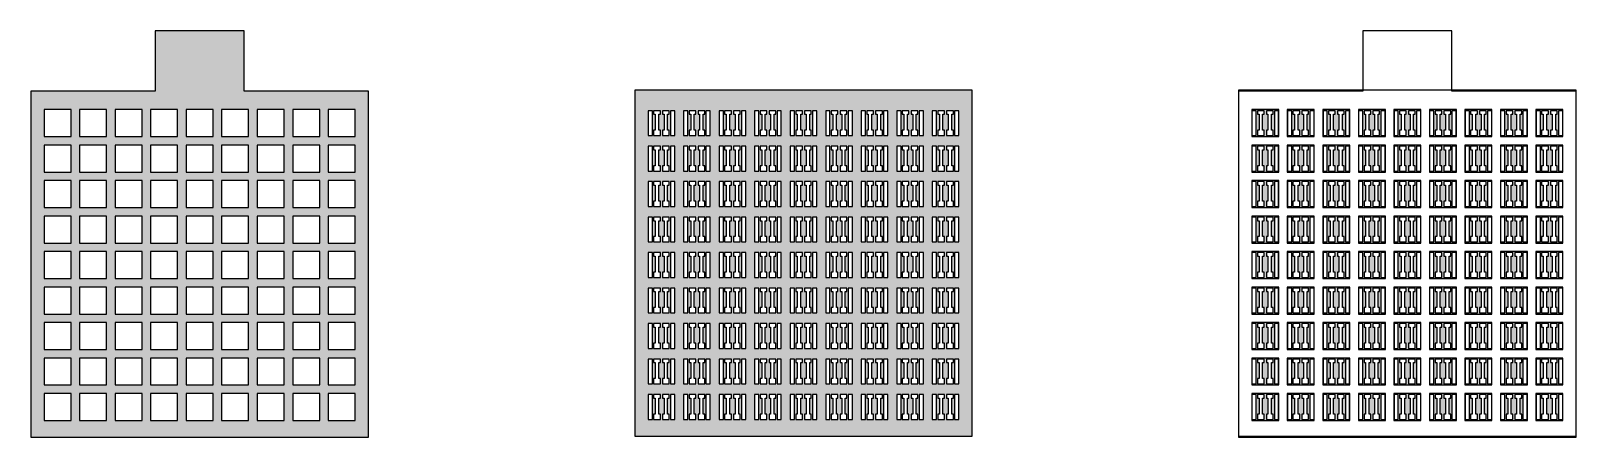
# Model space of a CAD drawing. Header units: millimetres. Extents: x -663 to 207, y 62 to 291.
import ezdxf

# ---------------------------------------------------------------- set-up
doc = ezdxf.new("R2010")
doc.units = ezdxf.units.MM
doc.layers.add('MASK', color=3, linetype='Continuous')
doc.layers.add('MASTER', color=1, linetype='Continuous')

msp = doc.modelspace()

# ---------------------------------------------------------------- hatches: boundary and pattern name
at = {"linetype": 'Continuous', "true_color": 0xadd8e6}
h = msp.add_hatch(color=254, dxfattribs=at)
h.paths.add_polyline_path([(-472.846981, 256.548787), (-542.846981, 256.548787), (-542.846981, 290.548787), (-592.846981, 290.548787), (-592.846981, 256.548787), (-662.846981, 256.548787), (-662.846981, 61.548787), (-472.846981, 61.548787)])
h.paths.add_polyline_path([(-655.446981, 150.948787), (-655.446981, 166.148787), (-640.246981, 166.148787), (-640.246981, 150.948787)], flags=16)
h.paths.add_polyline_path([(-655.446981, 146.148787), (-640.246981, 146.148787), (-640.246981, 130.948787), (-655.446981, 130.948787)], flags=16)
h.paths.add_polyline_path([(-655.446981, 170.948787), (-655.446981, 186.148787), (-640.246981, 186.148787), (-640.246981, 170.948787)], flags=16)
h.paths.add_polyline_path([(-635.446981, 150.948787), (-635.446981, 166.148787), (-620.246981, 166.148787), (-620.246981, 150.948787)], flags=16)
h.paths.add_polyline_path([(-635.446981, 146.148787), (-620.246981, 146.148787), (-620.246981, 130.948787), (-635.446981, 130.948787)], flags=16)
h.paths.add_polyline_path([(-655.446981, 126.148787), (-640.246981, 126.148787), (-640.246981, 110.948787), (-655.446981, 110.948787)], flags=16)
h.paths.add_polyline_path([(-635.446981, 170.948787), (-635.446981, 186.148787), (-620.246981, 186.148787), (-620.246981, 170.948787)], flags=16)
h.paths.add_polyline_path([(-635.446981, 126.148787), (-620.246981, 126.148787), (-620.246981, 110.948787), (-635.446981, 110.948787)], flags=16)
h.paths.add_polyline_path([(-655.446981, 190.948787), (-655.446981, 206.148787), (-640.246981, 206.148787), (-640.246981, 190.948787)], flags=16)
h.paths.add_polyline_path([(-615.446981, 150.948787), (-615.446981, 166.148787), (-600.246981, 166.148787), (-600.246981, 150.948787)], flags=16)
h.paths.add_polyline_path([(-615.446981, 146.148787), (-600.246981, 146.148787), (-600.246981, 130.948787), (-615.446981, 130.948787)], flags=16)
h.paths.add_polyline_path([(-655.446981, 106.148787), (-640.246981, 106.148787), (-640.246981, 90.948787), (-655.446981, 90.948787)], flags=16)
h.paths.add_polyline_path([(-635.446981, 190.948787), (-635.446981, 206.148787), (-620.246981, 206.148787), (-620.246981, 190.948787)], flags=16)
h.paths.add_polyline_path([(-615.446981, 170.948787), (-615.446981, 186.148787), (-600.246981, 186.148787), (-600.246981, 170.948787)], flags=16)
h.paths.add_polyline_path([(-615.446981, 126.148787), (-600.246981, 126.148787), (-600.246981, 110.948787), (-615.446981, 110.948787)], flags=16)
h.paths.add_polyline_path([(-635.446981, 106.148787), (-620.246981, 106.148787), (-620.246981, 90.948787), (-635.446981, 90.948787)], flags=16)
h.paths.add_polyline_path([(-615.446981, 190.948787), (-615.446981, 206.148787), (-600.246981, 206.148787), (-600.246981, 190.948787)], flags=16)
h.paths.add_polyline_path([(-615.446981, 106.148787), (-600.246981, 106.148787), (-600.246981, 90.948787), (-615.446981, 90.948787)], flags=16)
h.paths.add_polyline_path([(-655.446981, 210.948787), (-655.446981, 226.148787), (-640.246981, 226.148787), (-640.246981, 210.948787)], flags=16)
h.paths.add_polyline_path([(-595.446981, 150.948787), (-595.446981, 166.148787), (-580.246981, 166.148787), (-580.246981, 150.948787)], flags=16)
h.paths.add_polyline_path([(-595.446981, 146.148787), (-580.246981, 146.148787), (-580.246981, 130.948787), (-595.446981, 130.948787)], flags=16)
h.paths.add_polyline_path([(-655.446981, 86.148787), (-640.246981, 86.148787), (-640.246981, 70.948787), (-655.446981, 70.948787)], flags=16)
h.paths.add_polyline_path([(-635.446981, 210.948787), (-635.446981, 226.148787), (-620.246981, 226.148787), (-620.246981, 210.948787)], flags=16)
h.paths.add_polyline_path([(-595.446981, 170.948787), (-595.446981, 186.148787), (-580.246981, 186.148787), (-580.246981, 170.948787)], flags=16)
h.paths.add_polyline_path([(-595.446981, 126.148787), (-580.246981, 126.148787), (-580.246981, 110.948787), (-595.446981, 110.948787)], flags=16)
h.paths.add_polyline_path([(-635.446981, 86.148787), (-620.246981, 86.148787), (-620.246981, 70.948787), (-635.446981, 70.948787)], flags=16)
h.paths.add_polyline_path([(-615.446981, 210.948787), (-615.446981, 226.148787), (-600.246981, 226.148787), (-600.246981, 210.948787)], flags=16)
h.paths.add_polyline_path([(-595.446981, 190.948787), (-595.446981, 206.148787), (-580.246981, 206.148787), (-580.246981, 190.948787)], flags=16)
h.paths.add_polyline_path([(-595.446981, 106.148787), (-580.246981, 106.148787), (-580.246981, 90.948787), (-595.446981, 90.948787)], flags=16)
h.paths.add_polyline_path([(-615.446981, 86.148787), (-600.246981, 86.148787), (-600.246981, 70.948787), (-615.446981, 70.948787)], flags=16)
h.paths.add_polyline_path([(-655.446981, 230.948787), (-655.446981, 246.148787), (-640.246981, 246.148787), (-640.246981, 230.948787)], flags=16)
h.paths.add_polyline_path([(-575.446981, 150.948787), (-575.446981, 166.148787), (-560.246981, 166.148787), (-560.246981, 150.948787)], flags=16)
h.paths.add_polyline_path([(-575.446981, 146.148787), (-560.246981, 146.148787), (-560.246981, 130.948787), (-575.446981, 130.948787)], flags=16)
h.paths.add_polyline_path([(-635.446981, 230.948787), (-635.446981, 246.148787), (-620.246981, 246.148787), (-620.246981, 230.948787)], flags=16)
h.paths.add_polyline_path([(-575.446981, 170.948787), (-575.446981, 186.148787), (-560.246981, 186.148787), (-560.246981, 170.948787)], flags=16)
h.paths.add_polyline_path([(-575.446981, 126.148787), (-560.246981, 126.148787), (-560.246981, 110.948787), (-575.446981, 110.948787)], flags=16)
h.paths.add_polyline_path([(-595.446981, 210.948787), (-595.446981, 226.148787), (-580.246981, 226.148787), (-580.246981, 210.948787)], flags=16)
h.paths.add_polyline_path([(-595.446981, 86.148787), (-580.246981, 86.148787), (-580.246981, 70.948787), (-595.446981, 70.948787)], flags=16)
h.paths.add_polyline_path([(-615.446981, 230.948787), (-615.446981, 246.148787), (-600.246981, 246.148787), (-600.246981, 230.948787)], flags=16)
h.paths.add_polyline_path([(-575.446981, 190.948787), (-575.446981, 206.148787), (-560.246981, 206.148787), (-560.246981, 190.948787)], flags=16)
h.paths.add_polyline_path([(-575.446981, 106.148787), (-560.246981, 106.148787), (-560.246981, 90.948787), (-575.446981, 90.948787)], flags=16)
h.paths.add_polyline_path([(-595.446981, 230.948787), (-595.446981, 246.148787), (-580.246981, 246.148787), (-580.246981, 230.948787)], flags=16)
h.paths.add_polyline_path([(-555.446981, 150.948787), (-555.446981, 166.148787), (-540.246981, 166.148787), (-540.246981, 150.948787)], flags=16)
h.paths.add_polyline_path([(-555.446981, 146.148787), (-540.246981, 146.148787), (-540.246981, 130.948787), (-555.446981, 130.948787)], flags=16)
h.paths.add_polyline_path([(-575.446981, 210.948787), (-575.446981, 226.148787), (-560.246981, 226.148787), (-560.246981, 210.948787)], flags=16)
h.paths.add_polyline_path([(-575.446981, 86.148787), (-560.246981, 86.148787), (-560.246981, 70.948787), (-575.446981, 70.948787)], flags=16)
h.paths.add_polyline_path([(-555.446981, 170.948787), (-555.446981, 186.148787), (-540.246981, 186.148787), (-540.246981, 170.948787)], flags=16)
h.paths.add_polyline_path([(-555.446981, 126.148787), (-540.246981, 126.148787), (-540.246981, 110.948787), (-555.446981, 110.948787)], flags=16)
h.paths.add_polyline_path([(-555.446981, 190.948787), (-555.446981, 206.148787), (-540.246981, 206.148787), (-540.246981, 190.948787)], flags=16)
h.paths.add_polyline_path([(-555.446981, 106.148787), (-540.246981, 106.148787), (-540.246981, 90.948787), (-555.446981, 90.948787)], flags=16)
h.paths.add_polyline_path([(-575.446981, 230.948787), (-575.446981, 246.148787), (-560.246981, 246.148787), (-560.246981, 230.948787)], flags=16)
h.paths.add_polyline_path([(-555.446981, 210.948787), (-555.446981, 226.148787), (-540.246981, 226.148787), (-540.246981, 210.948787)], flags=16)
h.paths.add_polyline_path([(-555.446981, 86.148787), (-540.246981, 86.148787), (-540.246981, 70.948787), (-555.446981, 70.948787)], flags=16)
h.paths.add_polyline_path([(-535.446981, 150.948787), (-535.446981, 166.148787), (-520.246981, 166.148787), (-520.246981, 150.948787)], flags=16)
h.paths.add_polyline_path([(-535.446981, 146.148787), (-520.246981, 146.148787), (-520.246981, 130.948787), (-535.446981, 130.948787)], flags=16)
h.paths.add_polyline_path([(-535.446981, 170.948787), (-535.446981, 186.148787), (-520.246981, 186.148787), (-520.246981, 170.948787)], flags=16)
h.paths.add_polyline_path([(-535.446981, 126.148787), (-520.246981, 126.148787), (-520.246981, 110.948787), (-535.446981, 110.948787)], flags=16)
h.paths.add_polyline_path([(-535.446981, 190.948787), (-535.446981, 206.148787), (-520.246981, 206.148787), (-520.246981, 190.948787)], flags=16)
h.paths.add_polyline_path([(-535.446981, 106.148787), (-520.246981, 106.148787), (-520.246981, 90.948787), (-535.446981, 90.948787)], flags=16)
h.paths.add_polyline_path([(-555.446981, 230.948787), (-555.446981, 246.148787), (-540.246981, 246.148787), (-540.246981, 230.948787)], flags=16)
h.paths.add_polyline_path([(-535.446981, 210.948787), (-535.446981, 226.148787), (-520.246981, 226.148787), (-520.246981, 210.948787)], flags=16)
h.paths.add_polyline_path([(-535.446981, 86.148787), (-520.246981, 86.148787), (-520.246981, 70.948787), (-535.446981, 70.948787)], flags=16)
h.paths.add_polyline_path([(-515.446981, 150.948787), (-515.446981, 166.148787), (-500.246981, 166.148787), (-500.246981, 150.948787)], flags=16)
h.paths.add_polyline_path([(-515.446981, 146.148787), (-500.246981, 146.148787), (-500.246981, 130.948787), (-515.446981, 130.948787)], flags=16)
h.paths.add_polyline_path([(-515.446981, 170.948787), (-515.446981, 186.148787), (-500.246981, 186.148787), (-500.246981, 170.948787)], flags=16)
h.paths.add_polyline_path([(-515.446981, 126.148787), (-500.246981, 126.148787), (-500.246981, 110.948787), (-515.446981, 110.948787)], flags=16)
h.paths.add_polyline_path([(-535.446981, 230.948787), (-535.446981, 246.148787), (-520.246981, 246.148787), (-520.246981, 230.948787)], flags=16)
h.paths.add_polyline_path([(-515.446981, 190.948787), (-515.446981, 206.148787), (-500.246981, 206.148787), (-500.246981, 190.948787)], flags=16)
h.paths.add_polyline_path([(-515.446981, 106.148787), (-500.246981, 106.148787), (-500.246981, 90.948787), (-515.446981, 90.948787)], flags=16)
h.paths.add_polyline_path([(-515.446981, 210.948787), (-515.446981, 226.148787), (-500.246981, 226.148787), (-500.246981, 210.948787)], flags=16)
h.paths.add_polyline_path([(-515.446981, 86.148787), (-500.246981, 86.148787), (-500.246981, 70.948787), (-515.446981, 70.948787)], flags=16)
h.paths.add_polyline_path([(-495.446981, 150.948787), (-495.446981, 166.148787), (-480.246981, 166.148787), (-480.246981, 150.948787)], flags=16)
h.paths.add_polyline_path([(-495.446981, 146.148787), (-480.246981, 146.148787), (-480.246981, 130.948787), (-495.446981, 130.948787)], flags=16)
h.paths.add_polyline_path([(-495.446981, 170.948787), (-495.446981, 186.148787), (-480.246981, 186.148787), (-480.246981, 170.948787)], flags=16)
h.paths.add_polyline_path([(-515.446981, 230.948787), (-515.446981, 246.148787), (-500.246981, 246.148787), (-500.246981, 230.948787)], flags=16)
h.paths.add_polyline_path([(-495.446981, 126.148787), (-480.246981, 126.148787), (-480.246981, 110.948787), (-495.446981, 110.948787)], flags=16)
h.paths.add_polyline_path([(-495.446981, 190.948787), (-495.446981, 206.148787), (-480.246981, 206.148787), (-480.246981, 190.948787)], flags=16)
h.paths.add_polyline_path([(-495.446981, 106.148787), (-480.246981, 106.148787), (-480.246981, 90.948787), (-495.446981, 90.948787)], flags=16)
h.paths.add_polyline_path([(-495.446981, 210.948787), (-495.446981, 226.148787), (-480.246981, 226.148787), (-480.246981, 210.948787)], flags=16)
h.paths.add_polyline_path([(-495.446981, 86.148787), (-480.246981, 86.148787), (-480.246981, 70.948787), (-495.446981, 70.948787)], flags=16)
h.paths.add_polyline_path([(-495.446981, 230.948787), (-495.446981, 246.148787), (-480.246981, 246.148787), (-480.246981, 230.948787)], flags=16)
at = {"linetype": 'Continuous', "true_color": 0xffff99}
h = msp.add_hatch(color=51, dxfattribs=at)
h.paths.add_polyline_path([(-132.846981, 257.048787), (-322.846981, 257.048787), (-322.846981, 62.048787), (-132.846981, 62.048787)])
h.paths.add_polyline_path([(-315.346981, 151.548787), (-315.346981, 165.548787), (-312.946981, 165.548787), (-312.946981, 151.548787)], flags=16)
h.paths.add_polyline_path([(-315.346981, 145.548787), (-312.946981, 145.548787), (-312.946981, 131.548787), (-315.346981, 131.548787)], flags=16)
h.paths.add_polyline_path([(-312.246981, 151.548787), (-312.246981, 154.548787), (-311.346981, 154.548787), (-311.346981, 163.548787), (-312.246981, 163.548787), (-312.246981, 165.548787), (-308.446981, 165.548787), (-308.446981, 163.548787), (-309.346981, 163.548787), (-309.346981, 154.548232), (-308.446981, 154.548232), (-308.446981, 151.548787)], flags=16)
h.paths.add_polyline_path([(-312.246981, 145.548787), (-308.446981, 145.548787), (-308.446981, 143.548787), (-309.346981, 143.548787), (-309.346981, 134.548232), (-308.446981, 134.548232), (-308.446981, 131.548787), (-312.246981, 131.548787), (-312.246981, 134.548787), (-311.346981, 134.548787), (-311.346981, 143.548787), (-312.246981, 143.548787)], flags=16)
h.paths.add_polyline_path([(-307.246981, 151.548787), (-307.246981, 154.548787), (-306.346981, 154.548787), (-306.346981, 163.548787), (-307.246981, 163.548787), (-307.246981, 165.548787), (-303.446981, 165.548787), (-303.446981, 163.548787), (-304.346981, 163.548787), (-304.346981, 154.548232), (-303.446981, 154.548232), (-303.446981, 151.548787)], flags=16)
h.paths.add_polyline_path([(-307.246981, 145.548787), (-303.446981, 145.548787), (-303.446981, 143.548787), (-304.346981, 143.548787), (-304.346981, 134.548232), (-303.446981, 134.548232), (-303.446981, 131.548787), (-307.246981, 131.548787), (-307.246981, 134.548787), (-306.346981, 134.548787), (-306.346981, 143.548787), (-307.246981, 143.548787)], flags=16)
h.paths.add_polyline_path([(-302.746981, 151.548787), (-302.746981, 165.548787), (-300.346981, 165.548787), (-300.346981, 151.548787)], flags=16)
h.paths.add_polyline_path([(-302.746981, 145.548787), (-300.346981, 145.548787), (-300.346981, 131.548787), (-302.746981, 131.548787)], flags=16)
h.paths.add_polyline_path([(-315.346981, 171.548787), (-315.346981, 185.548787), (-312.946981, 185.548787), (-312.946981, 171.548787)], flags=16)
h.paths.add_polyline_path([(-312.246981, 171.548787), (-312.246981, 174.548787), (-311.346981, 174.548787), (-311.346981, 183.548787), (-312.246981, 183.548787), (-312.246981, 185.548787), (-308.446981, 185.548787), (-308.446981, 183.548787), (-309.346981, 183.548787), (-309.346981, 174.548232), (-308.446981, 174.548232), (-308.446981, 171.548787)], flags=16)
h.paths.add_polyline_path([(-295.346981, 151.548787), (-295.346981, 165.548787), (-292.946981, 165.548787), (-292.946981, 151.548787)], flags=16)
h.paths.add_polyline_path([(-295.346981, 145.548787), (-292.946981, 145.548787), (-292.946981, 131.548787), (-295.346981, 131.548787)], flags=16)
h.paths.add_polyline_path([(-307.246981, 171.548787), (-307.246981, 174.548787), (-306.346981, 174.548787), (-306.346981, 183.548787), (-307.246981, 183.548787), (-307.246981, 185.548787), (-303.446981, 185.548787), (-303.446981, 183.548787), (-304.346981, 183.548787), (-304.346981, 174.548232), (-303.446981, 174.548232), (-303.446981, 171.548787)], flags=16)
h.paths.add_polyline_path([(-315.346981, 125.548787), (-312.946981, 125.548787), (-312.946981, 111.548787), (-315.346981, 111.548787)], flags=16)
h.paths.add_polyline_path([(-312.246981, 125.548787), (-308.446981, 125.548787), (-308.446981, 123.548787), (-309.346981, 123.548787), (-309.346981, 114.548232), (-308.446981, 114.548232), (-308.446981, 111.548787), (-312.246981, 111.548787), (-312.246981, 114.548787), (-311.346981, 114.548787), (-311.346981, 123.548787), (-312.246981, 123.548787)], flags=16)
h.paths.add_polyline_path([(-292.246981, 151.548787), (-292.246981, 154.548787), (-291.346981, 154.548787), (-291.346981, 163.548787), (-292.246981, 163.548787), (-292.246981, 165.548787), (-288.446981, 165.548787), (-288.446981, 163.548787), (-289.346981, 163.548787), (-289.346981, 154.548232), (-288.446981, 154.548232), (-288.446981, 151.548787)], flags=16)
h.paths.add_polyline_path([(-302.746981, 171.548787), (-302.746981, 185.548787), (-300.346981, 185.548787), (-300.346981, 171.548787)], flags=16)
h.paths.add_polyline_path([(-307.246981, 125.548787), (-303.446981, 125.548787), (-303.446981, 123.548787), (-304.346981, 123.548787), (-304.346981, 114.548232), (-303.446981, 114.548232), (-303.446981, 111.548787), (-307.246981, 111.548787), (-307.246981, 114.548787), (-306.346981, 114.548787), (-306.346981, 123.548787), (-307.246981, 123.548787)], flags=16)
h.paths.add_polyline_path([(-292.246981, 145.548787), (-288.446981, 145.548787), (-288.446981, 143.548787), (-289.346981, 143.548787), (-289.346981, 134.548232), (-288.446981, 134.548232), (-288.446981, 131.548787), (-292.246981, 131.548787), (-292.246981, 134.548787), (-291.346981, 134.548787), (-291.346981, 143.548787), (-292.246981, 143.548787)], flags=16)
h.paths.add_polyline_path([(-302.746981, 125.548787), (-300.346981, 125.548787), (-300.346981, 111.548787), (-302.746981, 111.548787)], flags=16)
h.paths.add_polyline_path([(-287.246981, 151.548787), (-287.246981, 154.548787), (-286.346981, 154.548787), (-286.346981, 163.548787), (-287.246981, 163.548787), (-287.246981, 165.548787), (-283.446981, 165.548787), (-283.446981, 163.548787), (-284.346981, 163.548787), (-284.346981, 154.548232), (-283.446981, 154.548232), (-283.446981, 151.548787)], flags=16)
h.paths.add_polyline_path([(-295.346981, 171.548787), (-295.346981, 185.548787), (-292.946981, 185.548787), (-292.946981, 171.548787)], flags=16)
h.paths.add_polyline_path([(-287.246981, 145.548787), (-283.446981, 145.548787), (-283.446981, 143.548787), (-284.346981, 143.548787), (-284.346981, 134.548232), (-283.446981, 134.548232), (-283.446981, 131.548787), (-287.246981, 131.548787), (-287.246981, 134.548787), (-286.346981, 134.548787), (-286.346981, 143.548787), (-287.246981, 143.548787)], flags=16)
h.paths.add_polyline_path([(-295.346981, 125.548787), (-292.946981, 125.548787), (-292.946981, 111.548787), (-295.346981, 111.548787)], flags=16)
h.paths.add_polyline_path([(-292.246981, 171.548787), (-292.246981, 174.548787), (-291.346981, 174.548787), (-291.346981, 183.548787), (-292.246981, 183.548787), (-292.246981, 185.548787), (-288.446981, 185.548787), (-288.446981, 183.548787), (-289.346981, 183.548787), (-289.346981, 174.548232), (-288.446981, 174.548232), (-288.446981, 171.548787)], flags=16)
h.paths.add_polyline_path([(-292.246981, 125.548787), (-288.446981, 125.548787), (-288.446981, 123.548787), (-289.346981, 123.548787), (-289.346981, 114.548232), (-288.446981, 114.548232), (-288.446981, 111.548787), (-292.246981, 111.548787), (-292.246981, 114.548787), (-291.346981, 114.548787), (-291.346981, 123.548787), (-292.246981, 123.548787)], flags=16)
h.paths.add_polyline_path([(-282.746981, 151.548787), (-282.746981, 165.548787), (-280.346981, 165.548787), (-280.346981, 151.548787)], flags=16)
h.paths.add_polyline_path([(-282.746981, 145.548787), (-280.346981, 145.548787), (-280.346981, 131.548787), (-282.746981, 131.548787)], flags=16)
h.paths.add_polyline_path([(-287.246981, 171.548787), (-287.246981, 174.548787), (-286.346981, 174.548787), (-286.346981, 183.548787), (-287.246981, 183.548787), (-287.246981, 185.548787), (-283.446981, 185.548787), (-283.446981, 183.548787), (-284.346981, 183.548787), (-284.346981, 174.548232), (-283.446981, 174.548232), (-283.446981, 171.548787)], flags=16)
h.paths.add_polyline_path([(-287.246981, 125.548787), (-283.446981, 125.548787), (-283.446981, 123.548787), (-284.346981, 123.548787), (-284.346981, 114.548232), (-283.446981, 114.548232), (-283.446981, 111.548787), (-287.246981, 111.548787), (-287.246981, 114.548787), (-286.346981, 114.548787), (-286.346981, 123.548787), (-287.246981, 123.548787)], flags=16)
h.paths.add_polyline_path([(-315.346981, 191.548787), (-315.346981, 205.548787), (-312.946981, 205.548787), (-312.946981, 191.548787)], flags=16)
h.paths.add_polyline_path([(-312.246981, 191.548787), (-312.246981, 194.548787), (-311.346981, 194.548787), (-311.346981, 203.548787), (-312.246981, 203.548787), (-312.246981, 205.548787), (-308.446981, 205.548787), (-308.446981, 203.548787), (-309.346981, 203.548787), (-309.346981, 194.548232), (-308.446981, 194.548232), (-308.446981, 191.548787)], flags=16)
h.paths.add_polyline_path([(-282.746981, 171.548787), (-282.746981, 185.548787), (-280.346981, 185.548787), (-280.346981, 171.548787)], flags=16)
h.paths.add_polyline_path([(-307.246981, 191.548787), (-307.246981, 194.548787), (-306.346981, 194.548787), (-306.346981, 203.548787), (-307.246981, 203.548787), (-307.246981, 205.548787), (-303.446981, 205.548787), (-303.446981, 203.548787), (-304.346981, 203.548787), (-304.346981, 194.548232), (-303.446981, 194.548232), (-303.446981, 191.548787)], flags=16)
h.paths.add_polyline_path([(-282.746981, 125.548787), (-280.346981, 125.548787), (-280.346981, 111.548787), (-282.746981, 111.548787)], flags=16)
h.paths.add_polyline_path([(-275.346981, 151.548787), (-275.346981, 165.548787), (-272.946981, 165.548787), (-272.946981, 151.548787)], flags=16)
h.paths.add_polyline_path([(-275.346981, 145.548787), (-272.946981, 145.548787), (-272.946981, 131.548787), (-275.346981, 131.548787)], flags=16)
h.paths.add_polyline_path([(-315.346981, 105.548787), (-312.946981, 105.548787), (-312.946981, 91.548787), (-315.346981, 91.548787)], flags=16)
h.paths.add_polyline_path([(-302.746981, 191.548787), (-302.746981, 205.548787), (-300.346981, 205.548787), (-300.346981, 191.548787)], flags=16)
h.paths.add_polyline_path([(-312.246981, 105.548787), (-308.446981, 105.548787), (-308.446981, 103.548787), (-309.346981, 103.548787), (-309.346981, 94.548232), (-308.446981, 94.548232), (-308.446981, 91.548787), (-312.246981, 91.548787), (-312.246981, 94.548787), (-311.346981, 94.548787), (-311.346981, 103.548787), (-312.246981, 103.548787)], flags=16)
h.paths.add_polyline_path([(-307.246981, 105.548787), (-303.446981, 105.548787), (-303.446981, 103.548787), (-304.346981, 103.548787), (-304.346981, 94.548232), (-303.446981, 94.548232), (-303.446981, 91.548787), (-307.246981, 91.548787), (-307.246981, 94.548787), (-306.346981, 94.548787), (-306.346981, 103.548787), (-307.246981, 103.548787)], flags=16)
h.paths.add_polyline_path([(-272.246981, 151.548787), (-272.246981, 154.548787), (-271.346981, 154.548787), (-271.346981, 163.548787), (-272.246981, 163.548787), (-272.246981, 165.548787), (-268.446981, 165.548787), (-268.446981, 163.548787), (-269.346981, 163.548787), (-269.346981, 154.548232), (-268.446981, 154.548232), (-268.446981, 151.548787)], flags=16)
h.paths.add_polyline_path([(-272.246981, 145.548787), (-268.446981, 145.548787), (-268.446981, 143.548787), (-269.346981, 143.548787), (-269.346981, 134.548232), (-268.446981, 134.548232), (-268.446981, 131.548787), (-272.246981, 131.548787), (-272.246981, 134.548787), (-271.346981, 134.548787), (-271.346981, 143.548787), (-272.246981, 143.548787)], flags=16)
h.paths.add_polyline_path([(-302.746981, 105.548787), (-300.346981, 105.548787), (-300.346981, 91.548787), (-302.746981, 91.548787)], flags=16)
h.paths.add_polyline_path([(-295.346981, 191.548787), (-295.346981, 205.548787), (-292.946981, 205.548787), (-292.946981, 191.548787)], flags=16)
h.paths.add_polyline_path([(-275.346981, 171.548787), (-275.346981, 185.548787), (-272.946981, 185.548787), (-272.946981, 171.548787)], flags=16)
h.paths.add_polyline_path([(-292.246981, 191.548787), (-292.246981, 194.548787), (-291.346981, 194.548787), (-291.346981, 203.548787), (-292.246981, 203.548787), (-292.246981, 205.548787), (-288.446981, 205.548787), (-288.446981, 203.548787), (-289.346981, 203.548787), (-289.346981, 194.548232), (-288.446981, 194.548232), (-288.446981, 191.548787)], flags=16)
h.paths.add_polyline_path([(-275.346981, 125.548787), (-272.946981, 125.548787), (-272.946981, 111.548787), (-275.346981, 111.548787)], flags=16)
h.paths.add_polyline_path([(-295.346981, 105.548787), (-292.946981, 105.548787), (-292.946981, 91.548787), (-295.346981, 91.548787)], flags=16)
h.paths.add_polyline_path([(-272.246981, 171.548787), (-272.246981, 174.548787), (-271.346981, 174.548787), (-271.346981, 183.548787), (-272.246981, 183.548787), (-272.246981, 185.548787), (-268.446981, 185.548787), (-268.446981, 183.548787), (-269.346981, 183.548787), (-269.346981, 174.548232), (-268.446981, 174.548232), (-268.446981, 171.548787)], flags=16)
h.paths.add_polyline_path([(-292.246981, 105.548787), (-288.446981, 105.548787), (-288.446981, 103.548787), (-289.346981, 103.548787), (-289.346981, 94.548232), (-288.446981, 94.548232), (-288.446981, 91.548787), (-292.246981, 91.548787), (-292.246981, 94.548787), (-291.346981, 94.548787), (-291.346981, 103.548787), (-292.246981, 103.548787)], flags=16)
h.paths.add_polyline_path([(-267.246981, 151.548787), (-267.246981, 154.548787), (-266.346981, 154.548787), (-266.346981, 163.548787), (-267.246981, 163.548787), (-267.246981, 165.548787), (-263.446981, 165.548787), (-263.446981, 163.548787), (-264.346981, 163.548787), (-264.346981, 154.548232), (-263.446981, 154.548232), (-263.446981, 151.548787)], flags=16)
h.paths.add_polyline_path([(-267.246981, 145.548787), (-263.446981, 145.548787), (-263.446981, 143.548787), (-264.346981, 143.548787), (-264.346981, 134.548232), (-263.446981, 134.548232), (-263.446981, 131.548787), (-267.246981, 131.548787), (-267.246981, 134.548787), (-266.346981, 134.548787), (-266.346981, 143.548787), (-267.246981, 143.548787)], flags=16)
h.paths.add_polyline_path([(-287.246981, 191.548787), (-287.246981, 194.548787), (-286.346981, 194.548787), (-286.346981, 203.548787), (-287.246981, 203.548787), (-287.246981, 205.548787), (-283.446981, 205.548787), (-283.446981, 203.548787), (-284.346981, 203.548787), (-284.346981, 194.548232), (-283.446981, 194.548232), (-283.446981, 191.548787)], flags=16)
h.paths.add_polyline_path([(-272.246981, 125.548787), (-268.446981, 125.548787), (-268.446981, 123.548787), (-269.346981, 123.548787), (-269.346981, 114.548232), (-268.446981, 114.548232), (-268.446981, 111.548787), (-272.246981, 111.548787), (-272.246981, 114.548787), (-271.346981, 114.548787), (-271.346981, 123.548787), (-272.246981, 123.548787)], flags=16)
h.paths.add_polyline_path([(-287.246981, 105.548787), (-283.446981, 105.548787), (-283.446981, 103.548787), (-284.346981, 103.548787), (-284.346981, 94.548232), (-283.446981, 94.548232), (-283.446981, 91.548787), (-287.246981, 91.548787), (-287.246981, 94.548787), (-286.346981, 94.548787), (-286.346981, 103.548787), (-287.246981, 103.548787)], flags=16)
h.paths.add_polyline_path([(-282.746981, 191.548787), (-282.746981, 205.548787), (-280.346981, 205.548787), (-280.346981, 191.548787)], flags=16)
h.paths.add_polyline_path([(-267.246981, 171.548787), (-267.246981, 174.548787), (-266.346981, 174.548787), (-266.346981, 183.548787), (-267.246981, 183.548787), (-267.246981, 185.548787), (-263.446981, 185.548787), (-263.446981, 183.548787), (-264.346981, 183.548787), (-264.346981, 174.548232), (-263.446981, 174.548232), (-263.446981, 171.548787)], flags=16)
h.paths.add_polyline_path([(-262.746981, 151.548787), (-262.746981, 165.548787), (-260.346981, 165.548787), (-260.346981, 151.548787)], flags=16)
h.paths.add_polyline_path([(-262.746981, 145.548787), (-260.346981, 145.548787), (-260.346981, 131.548787), (-262.746981, 131.548787)], flags=16)
h.paths.add_polyline_path([(-267.246981, 125.548787), (-263.446981, 125.548787), (-263.446981, 123.548787), (-264.346981, 123.548787), (-264.346981, 114.548232), (-263.446981, 114.548232), (-263.446981, 111.548787), (-267.246981, 111.548787), (-267.246981, 114.548787), (-266.346981, 114.548787), (-266.346981, 123.548787), (-267.246981, 123.548787)], flags=16)
h.paths.add_polyline_path([(-282.746981, 105.548787), (-280.346981, 105.548787), (-280.346981, 91.548787), (-282.746981, 91.548787)], flags=16)
h.paths.add_polyline_path([(-275.346981, 191.548787), (-275.346981, 205.548787), (-272.946981, 205.548787), (-272.946981, 191.548787)], flags=16)
h.paths.add_polyline_path([(-262.746981, 171.548787), (-262.746981, 185.548787), (-260.346981, 185.548787), (-260.346981, 171.548787)], flags=16)
h.paths.add_polyline_path([(-262.746981, 125.548787), (-260.346981, 125.548787), (-260.346981, 111.548787), (-262.746981, 111.548787)], flags=16)
h.paths.add_polyline_path([(-315.346981, 211.548787), (-315.346981, 225.548787), (-312.946981, 225.548787), (-312.946981, 211.548787)], flags=16)
h.paths.add_polyline_path([(-312.246981, 211.548787), (-312.246981, 214.548787), (-311.346981, 214.548787), (-311.346981, 223.548787), (-312.246981, 223.548787), (-312.246981, 225.548787), (-308.446981, 225.548787), (-308.446981, 223.548787), (-309.346981, 223.548787), (-309.346981, 214.548232), (-308.446981, 214.548232), (-308.446981, 211.548787)], flags=16)
h.paths.add_polyline_path([(-275.346981, 105.548787), (-272.946981, 105.548787), (-272.946981, 91.548787), (-275.346981, 91.548787)], flags=16)
h.paths.add_polyline_path([(-307.246981, 211.548787), (-307.246981, 214.548787), (-306.346981, 214.548787), (-306.346981, 223.548787), (-307.246981, 223.548787), (-307.246981, 225.548787), (-303.446981, 225.548787), (-303.446981, 223.548787), (-304.346981, 223.548787), (-304.346981, 214.548232), (-303.446981, 214.548232), (-303.446981, 211.548787)], flags=16)
h.paths.add_polyline_path([(-272.246981, 191.548787), (-272.246981, 194.548787), (-271.346981, 194.548787), (-271.346981, 203.548787), (-272.246981, 203.548787), (-272.246981, 205.548787), (-268.446981, 205.548787), (-268.446981, 203.548787), (-269.346981, 203.548787), (-269.346981, 194.548232), (-268.446981, 194.548232), (-268.446981, 191.548787)], flags=16)
h.paths.add_polyline_path([(-302.746981, 211.548787), (-302.746981, 225.548787), (-300.346981, 225.548787), (-300.346981, 211.548787)], flags=16)
h.paths.add_polyline_path([(-255.346981, 151.548787), (-255.346981, 165.548787), (-252.946981, 165.548787), (-252.946981, 151.548787)], flags=16)
h.paths.add_polyline_path([(-255.346981, 145.548787), (-252.946981, 145.548787), (-252.946981, 131.548787), (-255.346981, 131.548787)], flags=16)
h.paths.add_polyline_path([(-315.346981, 85.548787), (-312.946981, 85.548787), (-312.946981, 71.548787), (-315.346981, 71.548787)], flags=16)
h.paths.add_polyline_path([(-272.246981, 105.548787), (-268.446981, 105.548787), (-268.446981, 103.548787), (-269.346981, 103.548787), (-269.346981, 94.548232), (-268.446981, 94.548232), (-268.446981, 91.548787), (-272.246981, 91.548787), (-272.246981, 94.548787), (-271.346981, 94.548787), (-271.346981, 103.548787), (-272.246981, 103.548787)], flags=16)
h.paths.add_polyline_path([(-312.246981, 85.548787), (-308.446981, 85.548787), (-308.446981, 83.548787), (-309.346981, 83.548787), (-309.346981, 74.548232), (-308.446981, 74.548232), (-308.446981, 71.548787), (-312.246981, 71.548787), (-312.246981, 74.548787), (-311.346981, 74.548787), (-311.346981, 83.548787), (-312.246981, 83.548787)], flags=16)
h.paths.add_polyline_path([(-307.246981, 85.548787), (-303.446981, 85.548787), (-303.446981, 83.548787), (-304.346981, 83.548787), (-304.346981, 74.548232), (-303.446981, 74.548232), (-303.446981, 71.548787), (-307.246981, 71.548787), (-307.246981, 74.548787), (-306.346981, 74.548787), (-306.346981, 83.548787), (-307.246981, 83.548787)], flags=16)
h.paths.add_polyline_path([(-295.346981, 211.548787), (-295.346981, 225.548787), (-292.946981, 225.548787), (-292.946981, 211.548787)], flags=16)
h.paths.add_polyline_path([(-302.746981, 85.548787), (-300.346981, 85.548787), (-300.346981, 71.548787), (-302.746981, 71.548787)], flags=16)
h.paths.add_polyline_path([(-267.246981, 191.548787), (-267.246981, 194.548787), (-266.346981, 194.548787), (-266.346981, 203.548787), (-267.246981, 203.548787), (-267.246981, 205.548787), (-263.446981, 205.548787), (-263.446981, 203.548787), (-264.346981, 203.548787), (-264.346981, 194.548232), (-263.446981, 194.548232), (-263.446981, 191.548787)], flags=16)
h.paths.add_polyline_path([(-252.246981, 151.548787), (-252.246981, 154.548787), (-251.346981, 154.548787), (-251.346981, 163.548787), (-252.246981, 163.548787), (-252.246981, 165.548787), (-248.446981, 165.548787), (-248.446981, 163.548787), (-249.346981, 163.548787), (-249.346981, 154.548232), (-248.446981, 154.548232), (-248.446981, 151.548787)], flags=16)
h.paths.add_polyline_path([(-252.246981, 145.548787), (-248.446981, 145.548787), (-248.446981, 143.548787), (-249.346981, 143.548787), (-249.346981, 134.548232), (-248.446981, 134.548232), (-248.446981, 131.548787), (-252.246981, 131.548787), (-252.246981, 134.548787), (-251.346981, 134.548787), (-251.346981, 143.548787), (-252.246981, 143.548787)], flags=16)
h.paths.add_polyline_path([(-292.246981, 211.548787), (-292.246981, 214.548787), (-291.346981, 214.548787), (-291.346981, 223.548787), (-292.246981, 223.548787), (-292.246981, 225.548787), (-288.446981, 225.548787), (-288.446981, 223.548787), (-289.346981, 223.548787), (-289.346981, 214.548232), (-288.446981, 214.548232), (-288.446981, 211.548787)], flags=16)
h.paths.add_polyline_path([(-255.346981, 171.548787), (-255.346981, 185.548787), (-252.946981, 185.548787), (-252.946981, 171.548787)], flags=16)
h.paths.add_polyline_path([(-267.246981, 105.548787), (-263.446981, 105.548787), (-263.446981, 103.548787), (-264.346981, 103.548787), (-264.346981, 94.548232), (-263.446981, 94.548232), (-263.446981, 91.548787), (-267.246981, 91.548787), (-267.246981, 94.548787), (-266.346981, 94.548787), (-266.346981, 103.548787), (-267.246981, 103.548787)], flags=16)
h.paths.add_polyline_path([(-255.346981, 125.548787), (-252.946981, 125.548787), (-252.946981, 111.548787), (-255.346981, 111.548787)], flags=16)
h.paths.add_polyline_path([(-295.346981, 85.548787), (-292.946981, 85.548787), (-292.946981, 71.548787), (-295.346981, 71.548787)], flags=16)
h.paths.add_polyline_path([(-287.246981, 211.548787), (-287.246981, 214.548787), (-286.346981, 214.548787), (-286.346981, 223.548787), (-287.246981, 223.548787), (-287.246981, 225.548787), (-283.446981, 225.548787), (-283.446981, 223.548787), (-284.346981, 223.548787), (-284.346981, 214.548232), (-283.446981, 214.548232), (-283.446981, 211.548787)], flags=16)
h.paths.add_polyline_path([(-292.246981, 85.548787), (-288.446981, 85.548787), (-288.446981, 83.548787), (-289.346981, 83.548787), (-289.346981, 74.548232), (-288.446981, 74.548232), (-288.446981, 71.548787), (-292.246981, 71.548787), (-292.246981, 74.548787), (-291.346981, 74.548787), (-291.346981, 83.548787), (-292.246981, 83.548787)], flags=16)
h.paths.add_polyline_path([(-262.746981, 191.548787), (-262.746981, 205.548787), (-260.346981, 205.548787), (-260.346981, 191.548787)], flags=16)
h.paths.add_polyline_path([(-252.246981, 171.548787), (-252.246981, 174.548787), (-251.346981, 174.548787), (-251.346981, 183.548787), (-252.246981, 183.548787), (-252.246981, 185.548787), (-248.446981, 185.548787), (-248.446981, 183.548787), (-249.346981, 183.548787), (-249.346981, 174.548232), (-248.446981, 174.548232), (-248.446981, 171.548787)], flags=16)
h.paths.add_polyline_path([(-252.246981, 125.548787), (-248.446981, 125.548787), (-248.446981, 123.548787), (-249.346981, 123.548787), (-249.346981, 114.548232), (-248.446981, 114.548232), (-248.446981, 111.548787), (-252.246981, 111.548787), (-252.246981, 114.548787), (-251.346981, 114.548787), (-251.346981, 123.548787), (-252.246981, 123.548787)], flags=16)
h.paths.add_polyline_path([(-282.746981, 211.548787), (-282.746981, 225.548787), (-280.346981, 225.548787), (-280.346981, 211.548787)], flags=16)
h.paths.add_polyline_path([(-262.746981, 105.548787), (-260.346981, 105.548787), (-260.346981, 91.548787), (-262.746981, 91.548787)], flags=16)
h.paths.add_polyline_path([(-287.246981, 85.548787), (-283.446981, 85.548787), (-283.446981, 83.548787), (-284.346981, 83.548787), (-284.346981, 74.548232), (-283.446981, 74.548232), (-283.446981, 71.548787), (-287.246981, 71.548787), (-287.246981, 74.548787), (-286.346981, 74.548787), (-286.346981, 83.548787), (-287.246981, 83.548787)], flags=16)
h.paths.add_polyline_path([(-247.246981, 151.548787), (-247.246981, 154.548787), (-246.346981, 154.548787), (-246.346981, 163.548787), (-247.246981, 163.548787), (-247.246981, 165.548787), (-243.446981, 165.548787), (-243.446981, 163.548787), (-244.346981, 163.548787), (-244.346981, 154.548232), (-243.446981, 154.548232), (-243.446981, 151.548787)], flags=16)
h.paths.add_polyline_path([(-247.246981, 145.548787), (-243.446981, 145.548787), (-243.446981, 143.548787), (-244.346981, 143.548787), (-244.346981, 134.548232), (-243.446981, 134.548232), (-243.446981, 131.548787), (-247.246981, 131.548787), (-247.246981, 134.548787), (-246.346981, 134.548787), (-246.346981, 143.548787), (-247.246981, 143.548787)], flags=16)
h.paths.add_polyline_path([(-282.746981, 85.548787), (-280.346981, 85.548787), (-280.346981, 71.548787), (-282.746981, 71.548787)], flags=16)
h.paths.add_polyline_path([(-247.246981, 171.548787), (-247.246981, 174.548787), (-246.346981, 174.548787), (-246.346981, 183.548787), (-247.246981, 183.548787), (-247.246981, 185.548787), (-243.446981, 185.548787), (-243.446981, 183.548787), (-244.346981, 183.548787), (-244.346981, 174.548232), (-243.446981, 174.548232), (-243.446981, 171.548787)], flags=16)
h.paths.add_polyline_path([(-275.346981, 211.548787), (-275.346981, 225.548787), (-272.946981, 225.548787), (-272.946981, 211.548787)], flags=16)
h.paths.add_polyline_path([(-247.246981, 125.548787), (-243.446981, 125.548787), (-243.446981, 123.548787), (-244.346981, 123.548787), (-244.346981, 114.548232), (-243.446981, 114.548232), (-243.446981, 111.548787), (-247.246981, 111.548787), (-247.246981, 114.548787), (-246.346981, 114.548787), (-246.346981, 123.548787), (-247.246981, 123.548787)], flags=16)
h.paths.add_polyline_path([(-255.346981, 191.548787), (-255.346981, 205.548787), (-252.946981, 205.548787), (-252.946981, 191.548787)], flags=16)
h.paths.add_polyline_path([(-242.746981, 151.548787), (-242.746981, 165.548787), (-240.346981, 165.548787), (-240.346981, 151.548787)], flags=16)
h.paths.add_polyline_path([(-242.746981, 145.548787), (-240.346981, 145.548787), (-240.346981, 131.548787), (-242.746981, 131.548787)], flags=16)
h.paths.add_polyline_path([(-272.246981, 211.548787), (-272.246981, 214.548787), (-271.346981, 214.548787), (-271.346981, 223.548787), (-272.246981, 223.548787), (-272.246981, 225.548787), (-268.446981, 225.548787), (-268.446981, 223.548787), (-269.346981, 223.548787), (-269.346981, 214.548232), (-268.446981, 214.548232), (-268.446981, 211.548787)], flags=16)
h.paths.add_polyline_path([(-255.346981, 105.548787), (-252.946981, 105.548787), (-252.946981, 91.548787), (-255.346981, 91.548787)], flags=16)
h.paths.add_polyline_path([(-275.346981, 85.548787), (-272.946981, 85.548787), (-272.946981, 71.548787), (-275.346981, 71.548787)], flags=16)
h.paths.add_polyline_path([(-252.246981, 191.548787), (-252.246981, 194.548787), (-251.346981, 194.548787), (-251.346981, 203.548787), (-252.246981, 203.548787), (-252.246981, 205.548787), (-248.446981, 205.548787), (-248.446981, 203.548787), (-249.346981, 203.548787), (-249.346981, 194.548232), (-248.446981, 194.548232), (-248.446981, 191.548787)], flags=16)
h.paths.add_polyline_path([(-242.746981, 171.548787), (-242.746981, 185.548787), (-240.346981, 185.548787), (-240.346981, 171.548787)], flags=16)
h.paths.add_polyline_path([(-272.246981, 85.548787), (-268.446981, 85.548787), (-268.446981, 83.548787), (-269.346981, 83.548787), (-269.346981, 74.548232), (-268.446981, 74.548232), (-268.446981, 71.548787), (-272.246981, 71.548787), (-272.246981, 74.548787), (-271.346981, 74.548787), (-271.346981, 83.548787), (-272.246981, 83.548787)], flags=16)
h.paths.add_polyline_path([(-242.746981, 125.548787), (-240.346981, 125.548787), (-240.346981, 111.548787), (-242.746981, 111.548787)], flags=16)
h.paths.add_polyline_path([(-252.246981, 105.548787), (-248.446981, 105.548787), (-248.446981, 103.548787), (-249.346981, 103.548787), (-249.346981, 94.548232), (-248.446981, 94.548232), (-248.446981, 91.548787), (-252.246981, 91.548787), (-252.246981, 94.548787), (-251.346981, 94.548787), (-251.346981, 103.548787), (-252.246981, 103.548787)], flags=16)
h.paths.add_polyline_path([(-267.246981, 211.548787), (-267.246981, 214.548787), (-266.346981, 214.548787), (-266.346981, 223.548787), (-267.246981, 223.548787), (-267.246981, 225.548787), (-263.446981, 225.548787), (-263.446981, 223.548787), (-264.346981, 223.548787), (-264.346981, 214.548232), (-263.446981, 214.548232), (-263.446981, 211.548787)], flags=16)
h.paths.add_polyline_path([(-315.346981, 231.548787), (-315.346981, 245.548787), (-312.946981, 245.548787), (-312.946981, 231.548787)], flags=16)
h.paths.add_polyline_path([(-312.246981, 231.548787), (-312.246981, 234.548787), (-311.346981, 234.548787), (-311.346981, 243.548787), (-312.246981, 243.548787), (-312.246981, 245.548787), (-308.446981, 245.548787), (-308.446981, 243.548787), (-309.346981, 243.548787), (-309.346981, 234.548232), (-308.446981, 234.548232), (-308.446981, 231.548787)], flags=16)
h.paths.add_polyline_path([(-307.246981, 231.548787), (-307.246981, 234.548787), (-306.346981, 234.548787), (-306.346981, 243.548787), (-307.246981, 243.548787), (-307.246981, 245.548787), (-303.446981, 245.548787), (-303.446981, 243.548787), (-304.346981, 243.548787), (-304.346981, 234.548232), (-303.446981, 234.548232), (-303.446981, 231.548787)], flags=16)
h.paths.add_polyline_path([(-267.246981, 85.548787), (-263.446981, 85.548787), (-263.446981, 83.548787), (-264.346981, 83.548787), (-264.346981, 74.548232), (-263.446981, 74.548232), (-263.446981, 71.548787), (-267.246981, 71.548787), (-267.246981, 74.548787), (-266.346981, 74.548787), (-266.346981, 83.548787), (-267.246981, 83.548787)], flags=16)
h.paths.add_polyline_path([(-247.246981, 191.548787), (-247.246981, 194.548787), (-246.346981, 194.548787), (-246.346981, 203.548787), (-247.246981, 203.548787), (-247.246981, 205.548787), (-243.446981, 205.548787), (-243.446981, 203.548787), (-244.346981, 203.548787), (-244.346981, 194.548232), (-243.446981, 194.548232), (-243.446981, 191.548787)], flags=16)
h.paths.add_polyline_path([(-302.746981, 231.548787), (-302.746981, 245.548787), (-300.346981, 245.548787), (-300.346981, 231.548787)], flags=16)
h.paths.add_polyline_path([(-262.746981, 211.548787), (-262.746981, 225.548787), (-260.346981, 225.548787), (-260.346981, 211.548787)], flags=16)
h.paths.add_polyline_path([(-235.346981, 151.548787), (-235.346981, 165.548787), (-232.946981, 165.548787), (-232.946981, 151.548787)], flags=16)
h.paths.add_polyline_path([(-235.346981, 145.548787), (-232.946981, 145.548787), (-232.946981, 131.548787), (-235.346981, 131.548787)], flags=16)
h.paths.add_polyline_path([(-247.246981, 105.548787), (-243.446981, 105.548787), (-243.446981, 103.548787), (-244.346981, 103.548787), (-244.346981, 94.548232), (-243.446981, 94.548232), (-243.446981, 91.548787), (-247.246981, 91.548787), (-247.246981, 94.548787), (-246.346981, 94.548787), (-246.346981, 103.548787), (-247.246981, 103.548787)], flags=16)
h.paths.add_polyline_path([(-295.346981, 231.548787), (-295.346981, 245.548787), (-292.946981, 245.548787), (-292.946981, 231.548787)], flags=16)
h.paths.add_polyline_path([(-262.746981, 85.548787), (-260.346981, 85.548787), (-260.346981, 71.548787), (-262.746981, 71.548787)], flags=16)
h.paths.add_polyline_path([(-292.246981, 231.548787), (-292.246981, 234.548787), (-291.346981, 234.548787), (-291.346981, 243.548787), (-292.246981, 243.548787), (-292.246981, 245.548787), (-288.446981, 245.548787), (-288.446981, 243.548787), (-289.346981, 243.548787), (-289.346981, 234.548232), (-288.446981, 234.548232), (-288.446981, 231.548787)], flags=16)
h.paths.add_polyline_path([(-235.346981, 171.548787), (-235.346981, 185.548787), (-232.946981, 185.548787), (-232.946981, 171.548787)], flags=16)
h.paths.add_polyline_path([(-232.246981, 151.548787), (-232.246981, 154.548787), (-231.346981, 154.548787), (-231.346981, 163.548787), (-232.246981, 163.548787), (-232.246981, 165.548787), (-228.446981, 165.548787), (-228.446981, 163.548787), (-229.346981, 163.548787), (-229.346981, 154.548232), (-228.446981, 154.548232), (-228.446981, 151.548787)], flags=16)
h.paths.add_polyline_path([(-242.746981, 191.548787), (-242.746981, 205.548787), (-240.346981, 205.548787), (-240.346981, 191.548787)], flags=16)
h.paths.add_polyline_path([(-232.246981, 145.548787), (-228.446981, 145.548787), (-228.446981, 143.548787), (-229.346981, 143.548787), (-229.346981, 134.548232), (-228.446981, 134.548232), (-228.446981, 131.548787), (-232.246981, 131.548787), (-232.246981, 134.548787), (-231.346981, 134.548787), (-231.346981, 143.548787), (-232.246981, 143.548787)], flags=16)
h.paths.add_polyline_path([(-235.346981, 125.548787), (-232.946981, 125.548787), (-232.946981, 111.548787), (-235.346981, 111.548787)], flags=16)
h.paths.add_polyline_path([(-287.246981, 231.548787), (-287.246981, 234.548787), (-286.346981, 234.548787), (-286.346981, 243.548787), (-287.246981, 243.548787), (-287.246981, 245.548787), (-283.446981, 245.548787), (-283.446981, 243.548787), (-284.346981, 243.548787), (-284.346981, 234.548232), (-283.446981, 234.548232), (-283.446981, 231.548787)], flags=16)
h.paths.add_polyline_path([(-242.746981, 105.548787), (-240.346981, 105.548787), (-240.346981, 91.548787), (-242.746981, 91.548787)], flags=16)
h.paths.add_polyline_path([(-255.346981, 211.548787), (-255.346981, 225.548787), (-252.946981, 225.548787), (-252.946981, 211.548787)], flags=16)
h.paths.add_polyline_path([(-282.746981, 231.548787), (-282.746981, 245.548787), (-280.346981, 245.548787), (-280.346981, 231.548787)], flags=16)
h.paths.add_polyline_path([(-232.246981, 171.548787), (-232.246981, 174.548787), (-231.346981, 174.548787), (-231.346981, 183.548787), (-232.246981, 183.548787), (-232.246981, 185.548787), (-228.446981, 185.548787), (-228.446981, 183.548787), (-229.346981, 183.548787), (-229.346981, 174.548232), (-228.446981, 174.548232), (-228.446981, 171.548787)], flags=16)
h.paths.add_polyline_path([(-232.246981, 125.548787), (-228.446981, 125.548787), (-228.446981, 123.548787), (-229.346981, 123.548787), (-229.346981, 114.548232), (-228.446981, 114.548232), (-228.446981, 111.548787), (-232.246981, 111.548787), (-232.246981, 114.548787), (-231.346981, 114.548787), (-231.346981, 123.548787), (-232.246981, 123.548787)], flags=16)
h.paths.add_polyline_path([(-255.346981, 85.548787), (-252.946981, 85.548787), (-252.946981, 71.548787), (-255.346981, 71.548787)], flags=16)
h.paths.add_polyline_path([(-252.246981, 211.548787), (-252.246981, 214.548787), (-251.346981, 214.548787), (-251.346981, 223.548787), (-252.246981, 223.548787), (-252.246981, 225.548787), (-248.446981, 225.548787), (-248.446981, 223.548787), (-249.346981, 223.548787), (-249.346981, 214.548232), (-248.446981, 214.548232), (-248.446981, 211.548787)], flags=16)
h.paths.add_polyline_path([(-227.246981, 151.548787), (-227.246981, 154.548787), (-226.346981, 154.548787), (-226.346981, 163.548787), (-227.246981, 163.548787), (-227.246981, 165.548787), (-223.446981, 165.548787), (-223.446981, 163.548787), (-224.346981, 163.548787), (-224.346981, 154.548232), (-223.446981, 154.548232), (-223.446981, 151.548787)], flags=16)
h.paths.add_polyline_path([(-227.246981, 145.548787), (-223.446981, 145.548787), (-223.446981, 143.548787), (-224.346981, 143.548787), (-224.346981, 134.548232), (-223.446981, 134.548232), (-223.446981, 131.548787), (-227.246981, 131.548787), (-227.246981, 134.548787), (-226.346981, 134.548787), (-226.346981, 143.548787), (-227.246981, 143.548787)], flags=16)
h.paths.add_polyline_path([(-275.346981, 231.548787), (-275.346981, 245.548787), (-272.946981, 245.548787), (-272.946981, 231.548787)], flags=16)
h.paths.add_polyline_path([(-252.246981, 85.548787), (-248.446981, 85.548787), (-248.446981, 83.548787), (-249.346981, 83.548787), (-249.346981, 74.548232), (-248.446981, 74.548232), (-248.446981, 71.548787), (-252.246981, 71.548787), (-252.246981, 74.548787), (-251.346981, 74.548787), (-251.346981, 83.548787), (-252.246981, 83.548787)], flags=16)
h.paths.add_polyline_path([(-235.346981, 191.548787), (-235.346981, 205.548787), (-232.946981, 205.548787), (-232.946981, 191.548787)], flags=16)
h.paths.add_polyline_path([(-272.246981, 231.548787), (-272.246981, 234.548787), (-271.346981, 234.548787), (-271.346981, 243.548787), (-272.246981, 243.548787), (-272.246981, 245.548787), (-268.446981, 245.548787), (-268.446981, 243.548787), (-269.346981, 243.548787), (-269.346981, 234.548232), (-268.446981, 234.548232), (-268.446981, 231.548787)], flags=16)
h.paths.add_polyline_path([(-227.246981, 171.548787), (-227.246981, 174.548787), (-226.346981, 174.548787), (-226.346981, 183.548787), (-227.246981, 183.548787), (-227.246981, 185.548787), (-223.446981, 185.548787), (-223.446981, 183.548787), (-224.346981, 183.548787), (-224.346981, 174.548232), (-223.446981, 174.548232), (-223.446981, 171.548787)], flags=16)
h.paths.add_polyline_path([(-247.246981, 211.548787), (-247.246981, 214.548787), (-246.346981, 214.548787), (-246.346981, 223.548787), (-247.246981, 223.548787), (-247.246981, 225.548787), (-243.446981, 225.548787), (-243.446981, 223.548787), (-244.346981, 223.548787), (-244.346981, 214.548232), (-243.446981, 214.548232), (-243.446981, 211.548787)], flags=16)
h.paths.add_polyline_path([(-235.346981, 105.548787), (-232.946981, 105.548787), (-232.946981, 91.548787), (-235.346981, 91.548787)], flags=16)
h.paths.add_polyline_path([(-227.246981, 125.548787), (-223.446981, 125.548787), (-223.446981, 123.548787), (-224.346981, 123.548787), (-224.346981, 114.548232), (-223.446981, 114.548232), (-223.446981, 111.548787), (-227.246981, 111.548787), (-227.246981, 114.548787), (-226.346981, 114.548787), (-226.346981, 123.548787), (-227.246981, 123.548787)], flags=16)
h.paths.add_polyline_path([(-232.246981, 191.548787), (-232.246981, 194.548787), (-231.346981, 194.548787), (-231.346981, 203.548787), (-232.246981, 203.548787), (-232.246981, 205.548787), (-228.446981, 205.548787), (-228.446981, 203.548787), (-229.346981, 203.548787), (-229.346981, 194.548232), (-228.446981, 194.548232), (-228.446981, 191.548787)], flags=16)
h.paths.add_polyline_path([(-222.746981, 151.548787), (-222.746981, 165.548787), (-220.346981, 165.548787), (-220.346981, 151.548787)], flags=16)
h.paths.add_polyline_path([(-222.746981, 145.548787), (-220.346981, 145.548787), (-220.346981, 131.548787), (-222.746981, 131.548787)], flags=16)
h.paths.add_polyline_path([(-247.246981, 85.548787), (-243.446981, 85.548787), (-243.446981, 83.548787), (-244.346981, 83.548787), (-244.346981, 74.548232), (-243.446981, 74.548232), (-243.446981, 71.548787), (-247.246981, 71.548787), (-247.246981, 74.548787), (-246.346981, 74.548787), (-246.346981, 83.548787), (-247.246981, 83.548787)], flags=16)
h.paths.add_polyline_path([(-267.246981, 231.548787), (-267.246981, 234.548787), (-266.346981, 234.548787), (-266.346981, 243.548787), (-267.246981, 243.548787), (-267.246981, 245.548787), (-263.446981, 245.548787), (-263.446981, 243.548787), (-264.346981, 243.548787), (-264.346981, 234.548232), (-263.446981, 234.548232), (-263.446981, 231.548787)], flags=16)
h.paths.add_polyline_path([(-232.246981, 105.548787), (-228.446981, 105.548787), (-228.446981, 103.548787), (-229.346981, 103.548787), (-229.346981, 94.548232), (-228.446981, 94.548232), (-228.446981, 91.548787), (-232.246981, 91.548787), (-232.246981, 94.548787), (-231.346981, 94.548787), (-231.346981, 103.548787), (-232.246981, 103.548787)], flags=16)
h.paths.add_polyline_path([(-242.746981, 211.548787), (-242.746981, 225.548787), (-240.346981, 225.548787), (-240.346981, 211.548787)], flags=16)
h.paths.add_polyline_path([(-222.746981, 171.548787), (-222.746981, 185.548787), (-220.346981, 185.548787), (-220.346981, 171.548787)], flags=16)
h.paths.add_polyline_path([(-262.746981, 231.548787), (-262.746981, 245.548787), (-260.346981, 245.548787), (-260.346981, 231.548787)], flags=16)
h.paths.add_polyline_path([(-222.746981, 125.548787), (-220.346981, 125.548787), (-220.346981, 111.548787), (-222.746981, 111.548787)], flags=16)
h.paths.add_polyline_path([(-242.746981, 85.548787), (-240.346981, 85.548787), (-240.346981, 71.548787), (-242.746981, 71.548787)], flags=16)
h.paths.add_polyline_path([(-227.246981, 191.548787), (-227.246981, 194.548787), (-226.346981, 194.548787), (-226.346981, 203.548787), (-227.246981, 203.548787), (-227.246981, 205.548787), (-223.446981, 205.548787), (-223.446981, 203.548787), (-224.346981, 203.548787), (-224.346981, 194.548232), (-223.446981, 194.548232), (-223.446981, 191.548787)], flags=16)
h.paths.add_polyline_path([(-227.246981, 105.548787), (-223.446981, 105.548787), (-223.446981, 103.548787), (-224.346981, 103.548787), (-224.346981, 94.548232), (-223.446981, 94.548232), (-223.446981, 91.548787), (-227.246981, 91.548787), (-227.246981, 94.548787), (-226.346981, 94.548787), (-226.346981, 103.548787), (-227.246981, 103.548787)], flags=16)
h.paths.add_polyline_path([(-255.346981, 231.548787), (-255.346981, 245.548787), (-252.946981, 245.548787), (-252.946981, 231.548787)], flags=16)
h.paths.add_polyline_path([(-215.346981, 151.548787), (-215.346981, 165.548787), (-212.946981, 165.548787), (-212.946981, 151.548787)], flags=16)
h.paths.add_polyline_path([(-215.346981, 145.548787), (-212.946981, 145.548787), (-212.946981, 131.548787), (-215.346981, 131.548787)], flags=16)
h.paths.add_polyline_path([(-235.346981, 211.548787), (-235.346981, 225.548787), (-232.946981, 225.548787), (-232.946981, 211.548787)], flags=16)
h.paths.add_polyline_path([(-222.746981, 191.548787), (-222.746981, 205.548787), (-220.346981, 205.548787), (-220.346981, 191.548787)], flags=16)
h.paths.add_polyline_path([(-252.246981, 231.548787), (-252.246981, 234.548787), (-251.346981, 234.548787), (-251.346981, 243.548787), (-252.246981, 243.548787), (-252.246981, 245.548787), (-248.446981, 245.548787), (-248.446981, 243.548787), (-249.346981, 243.548787), (-249.346981, 234.548232), (-248.446981, 234.548232), (-248.446981, 231.548787)], flags=16)
h.paths.add_polyline_path([(-235.346981, 85.548787), (-232.946981, 85.548787), (-232.946981, 71.548787), (-235.346981, 71.548787)], flags=16)
h.paths.add_polyline_path([(-215.346981, 171.548787), (-215.346981, 185.548787), (-212.946981, 185.548787), (-212.946981, 171.548787)], flags=16)
h.paths.add_polyline_path([(-222.746981, 105.548787), (-220.346981, 105.548787), (-220.346981, 91.548787), (-222.746981, 91.548787)], flags=16)
h.paths.add_polyline_path([(-232.246981, 211.548787), (-232.246981, 214.548787), (-231.346981, 214.548787), (-231.346981, 223.548787), (-232.246981, 223.548787), (-232.246981, 225.548787), (-228.446981, 225.548787), (-228.446981, 223.548787), (-229.346981, 223.548787), (-229.346981, 214.548232), (-228.446981, 214.548232), (-228.446981, 211.548787)], flags=16)
h.paths.add_polyline_path([(-215.346981, 125.548787), (-212.946981, 125.548787), (-212.946981, 111.548787), (-215.346981, 111.548787)], flags=16)
h.paths.add_polyline_path([(-212.246981, 151.548787), (-212.246981, 154.548787), (-211.346981, 154.548787), (-211.346981, 163.548787), (-212.246981, 163.548787), (-212.246981, 165.548787), (-208.446981, 165.548787), (-208.446981, 163.548787), (-209.346981, 163.548787), (-209.346981, 154.548232), (-208.446981, 154.548232), (-208.446981, 151.548787)], flags=16)
h.paths.add_polyline_path([(-212.246981, 145.548787), (-208.446981, 145.548787), (-208.446981, 143.548787), (-209.346981, 143.548787), (-209.346981, 134.548232), (-208.446981, 134.548232), (-208.446981, 131.548787), (-212.246981, 131.548787), (-212.246981, 134.548787), (-211.346981, 134.548787), (-211.346981, 143.548787), (-212.246981, 143.548787)], flags=16)
h.paths.add_polyline_path([(-232.246981, 85.548787), (-228.446981, 85.548787), (-228.446981, 83.548787), (-229.346981, 83.548787), (-229.346981, 74.548232), (-228.446981, 74.548232), (-228.446981, 71.548787), (-232.246981, 71.548787), (-232.246981, 74.548787), (-231.346981, 74.548787), (-231.346981, 83.548787), (-232.246981, 83.548787)], flags=16)
h.paths.add_polyline_path([(-247.246981, 231.548787), (-247.246981, 234.548787), (-246.346981, 234.548787), (-246.346981, 243.548787), (-247.246981, 243.548787), (-247.246981, 245.548787), (-243.446981, 245.548787), (-243.446981, 243.548787), (-244.346981, 243.548787), (-244.346981, 234.548232), (-243.446981, 234.548232), (-243.446981, 231.548787)], flags=16)
h.paths.add_polyline_path([(-212.246981, 171.548787), (-212.246981, 174.548787), (-211.346981, 174.548787), (-211.346981, 183.548787), (-212.246981, 183.548787), (-212.246981, 185.548787), (-208.446981, 185.548787), (-208.446981, 183.548787), (-209.346981, 183.548787), (-209.346981, 174.548232), (-208.446981, 174.548232), (-208.446981, 171.548787)], flags=16)
h.paths.add_polyline_path([(-212.246981, 125.548787), (-208.446981, 125.548787), (-208.446981, 123.548787), (-209.346981, 123.548787), (-209.346981, 114.548232), (-208.446981, 114.548232), (-208.446981, 111.548787), (-212.246981, 111.548787), (-212.246981, 114.548787), (-211.346981, 114.548787), (-211.346981, 123.548787), (-212.246981, 123.548787)], flags=16)
h.paths.add_polyline_path([(-227.246981, 211.548787), (-227.246981, 214.548787), (-226.346981, 214.548787), (-226.346981, 223.548787), (-227.246981, 223.548787), (-227.246981, 225.548787), (-223.446981, 225.548787), (-223.446981, 223.548787), (-224.346981, 223.548787), (-224.346981, 214.548232), (-223.446981, 214.548232), (-223.446981, 211.548787)], flags=16)
h.paths.add_polyline_path([(-242.746981, 231.548787), (-242.746981, 245.548787), (-240.346981, 245.548787), (-240.346981, 231.548787)], flags=16)
h.paths.add_polyline_path([(-215.346981, 191.548787), (-215.346981, 205.548787), (-212.946981, 205.548787), (-212.946981, 191.548787)], flags=16)
h.paths.add_polyline_path([(-207.246981, 151.548787), (-207.246981, 154.548787), (-206.346981, 154.548787), (-206.346981, 163.548787), (-207.246981, 163.548787), (-207.246981, 165.548787), (-203.446981, 165.548787), (-203.446981, 163.548787), (-204.346981, 163.548787), (-204.346981, 154.548232), (-203.446981, 154.548232), (-203.446981, 151.548787)], flags=16)
h.paths.add_polyline_path([(-207.246981, 145.548787), (-203.446981, 145.548787), (-203.446981, 143.548787), (-204.346981, 143.548787), (-204.346981, 134.548232), (-203.446981, 134.548232), (-203.446981, 131.548787), (-207.246981, 131.548787), (-207.246981, 134.548787), (-206.346981, 134.548787), (-206.346981, 143.548787), (-207.246981, 143.548787)], flags=16)
h.paths.add_polyline_path([(-227.246981, 85.548787), (-223.446981, 85.548787), (-223.446981, 83.548787), (-224.346981, 83.548787), (-224.346981, 74.548232), (-223.446981, 74.548232), (-223.446981, 71.548787), (-227.246981, 71.548787), (-227.246981, 74.548787), (-226.346981, 74.548787), (-226.346981, 83.548787), (-227.246981, 83.548787)], flags=16)
h.paths.add_polyline_path([(-215.346981, 105.548787), (-212.946981, 105.548787), (-212.946981, 91.548787), (-215.346981, 91.548787)], flags=16)
h.paths.add_polyline_path([(-207.246981, 171.548787), (-207.246981, 174.548787), (-206.346981, 174.548787), (-206.346981, 183.548787), (-207.246981, 183.548787), (-207.246981, 185.548787), (-203.446981, 185.548787), (-203.446981, 183.548787), (-204.346981, 183.548787), (-204.346981, 174.548232), (-203.446981, 174.548232), (-203.446981, 171.548787)], flags=16)
h.paths.add_polyline_path([(-222.746981, 211.548787), (-222.746981, 225.548787), (-220.346981, 225.548787), (-220.346981, 211.548787)], flags=16)
h.paths.add_polyline_path([(-207.246981, 125.548787), (-203.446981, 125.548787), (-203.446981, 123.548787), (-204.346981, 123.548787), (-204.346981, 114.548232), (-203.446981, 114.548232), (-203.446981, 111.548787), (-207.246981, 111.548787), (-207.246981, 114.548787), (-206.346981, 114.548787), (-206.346981, 123.548787), (-207.246981, 123.548787)], flags=16)
h.paths.add_polyline_path([(-212.246981, 191.548787), (-212.246981, 194.548787), (-211.346981, 194.548787), (-211.346981, 203.548787), (-212.246981, 203.548787), (-212.246981, 205.548787), (-208.446981, 205.548787), (-208.446981, 203.548787), (-209.346981, 203.548787), (-209.346981, 194.548232), (-208.446981, 194.548232), (-208.446981, 191.548787)], flags=16)
h.paths.add_polyline_path([(-212.246981, 105.548787), (-208.446981, 105.548787), (-208.446981, 103.548787), (-209.346981, 103.548787), (-209.346981, 94.548232), (-208.446981, 94.548232), (-208.446981, 91.548787), (-212.246981, 91.548787), (-212.246981, 94.548787), (-211.346981, 94.548787), (-211.346981, 103.548787), (-212.246981, 103.548787)], flags=16)
h.paths.add_polyline_path([(-222.746981, 85.548787), (-220.346981, 85.548787), (-220.346981, 71.548787), (-222.746981, 71.548787)], flags=16)
h.paths.add_polyline_path([(-202.746981, 151.548787), (-202.746981, 165.548787), (-200.346981, 165.548787), (-200.346981, 151.548787)], flags=16)
h.paths.add_polyline_path([(-202.746981, 145.548787), (-200.346981, 145.548787), (-200.346981, 131.548787), (-202.746981, 131.548787)], flags=16)
h.paths.add_polyline_path([(-235.346981, 231.548787), (-235.346981, 245.548787), (-232.946981, 245.548787), (-232.946981, 231.548787)], flags=16)
h.paths.add_polyline_path([(-202.746981, 171.548787), (-202.746981, 185.548787), (-200.346981, 185.548787), (-200.346981, 171.548787)], flags=16)
h.paths.add_polyline_path([(-202.746981, 125.548787), (-200.346981, 125.548787), (-200.346981, 111.548787), (-202.746981, 111.548787)], flags=16)
h.paths.add_polyline_path([(-232.246981, 231.548787), (-232.246981, 234.548787), (-231.346981, 234.548787), (-231.346981, 243.548787), (-232.246981, 243.548787), (-232.246981, 245.548787), (-228.446981, 245.548787), (-228.446981, 243.548787), (-229.346981, 243.548787), (-229.346981, 234.548232), (-228.446981, 234.548232), (-228.446981, 231.548787)], flags=16)
h.paths.add_polyline_path([(-207.246981, 191.548787), (-207.246981, 194.548787), (-206.346981, 194.548787), (-206.346981, 203.548787), (-207.246981, 203.548787), (-207.246981, 205.548787), (-203.446981, 205.548787), (-203.446981, 203.548787), (-204.346981, 203.548787), (-204.346981, 194.548232), (-203.446981, 194.548232), (-203.446981, 191.548787)], flags=16)
h.paths.add_polyline_path([(-207.246981, 105.548787), (-203.446981, 105.548787), (-203.446981, 103.548787), (-204.346981, 103.548787), (-204.346981, 94.548232), (-203.446981, 94.548232), (-203.446981, 91.548787), (-207.246981, 91.548787), (-207.246981, 94.548787), (-206.346981, 94.548787), (-206.346981, 103.548787), (-207.246981, 103.548787)], flags=16)
h.paths.add_polyline_path([(-215.346981, 211.548787), (-215.346981, 225.548787), (-212.946981, 225.548787), (-212.946981, 211.548787)], flags=16)
h.paths.add_polyline_path([(-215.346981, 85.548787), (-212.946981, 85.548787), (-212.946981, 71.548787), (-215.346981, 71.548787)], flags=16)
h.paths.add_polyline_path([(-227.246981, 231.548787), (-227.246981, 234.548787), (-226.346981, 234.548787), (-226.346981, 243.548787), (-227.246981, 243.548787), (-227.246981, 245.548787), (-223.446981, 245.548787), (-223.446981, 243.548787), (-224.346981, 243.548787), (-224.346981, 234.548232), (-223.446981, 234.548232), (-223.446981, 231.548787)], flags=16)
h.paths.add_polyline_path([(-212.246981, 211.548787), (-212.246981, 214.548787), (-211.346981, 214.548787), (-211.346981, 223.548787), (-212.246981, 223.548787), (-212.246981, 225.548787), (-208.446981, 225.548787), (-208.446981, 223.548787), (-209.346981, 223.548787), (-209.346981, 214.548232), (-208.446981, 214.548232), (-208.446981, 211.548787)], flags=16)
h.paths.add_polyline_path([(-202.746981, 191.548787), (-202.746981, 205.548787), (-200.346981, 205.548787), (-200.346981, 191.548787)], flags=16)
h.paths.add_polyline_path([(-195.346981, 151.548787), (-195.346981, 165.548787), (-192.946981, 165.548787), (-192.946981, 151.548787)], flags=16)
h.paths.add_polyline_path([(-195.346981, 145.548787), (-192.946981, 145.548787), (-192.946981, 131.548787), (-195.346981, 131.548787)], flags=16)
h.paths.add_polyline_path([(-202.746981, 105.548787), (-200.346981, 105.548787), (-200.346981, 91.548787), (-202.746981, 91.548787)], flags=16)
h.paths.add_polyline_path([(-212.246981, 85.548787), (-208.446981, 85.548787), (-208.446981, 83.548787), (-209.346981, 83.548787), (-209.346981, 74.548232), (-208.446981, 74.548232), (-208.446981, 71.548787), (-212.246981, 71.548787), (-212.246981, 74.548787), (-211.346981, 74.548787), (-211.346981, 83.548787), (-212.246981, 83.548787)], flags=16)
h.paths.add_polyline_path([(-195.346981, 171.548787), (-195.346981, 185.548787), (-192.946981, 185.548787), (-192.946981, 171.548787)], flags=16)
h.paths.add_polyline_path([(-195.346981, 125.548787), (-192.946981, 125.548787), (-192.946981, 111.548787), (-195.346981, 111.548787)], flags=16)
h.paths.add_polyline_path([(-222.746981, 231.548787), (-222.746981, 245.548787), (-220.346981, 245.548787), (-220.346981, 231.548787)], flags=16)
h.paths.add_polyline_path([(-192.246981, 151.548787), (-192.246981, 154.548787), (-191.346981, 154.548787), (-191.346981, 163.548787), (-192.246981, 163.548787), (-192.246981, 165.548787), (-188.446981, 165.548787), (-188.446981, 163.548787), (-189.346981, 163.548787), (-189.346981, 154.548232), (-188.446981, 154.548232), (-188.446981, 151.548787)], flags=16)
h.paths.add_polyline_path([(-192.246981, 145.548787), (-188.446981, 145.548787), (-188.446981, 143.548787), (-189.346981, 143.548787), (-189.346981, 134.548232), (-188.446981, 134.548232), (-188.446981, 131.548787), (-192.246981, 131.548787), (-192.246981, 134.548787), (-191.346981, 134.548787), (-191.346981, 143.548787), (-192.246981, 143.548787)], flags=16)
h.paths.add_polyline_path([(-207.246981, 211.548787), (-207.246981, 214.548787), (-206.346981, 214.548787), (-206.346981, 223.548787), (-207.246981, 223.548787), (-207.246981, 225.548787), (-203.446981, 225.548787), (-203.446981, 223.548787), (-204.346981, 223.548787), (-204.346981, 214.548232), (-203.446981, 214.548232), (-203.446981, 211.548787)], flags=16)
h.paths.add_polyline_path([(-192.246981, 171.548787), (-192.246981, 174.548787), (-191.346981, 174.548787), (-191.346981, 183.548787), (-192.246981, 183.548787), (-192.246981, 185.548787), (-188.446981, 185.548787), (-188.446981, 183.548787), (-189.346981, 183.548787), (-189.346981, 174.548232), (-188.446981, 174.548232), (-188.446981, 171.548787)], flags=16)
h.paths.add_polyline_path([(-207.246981, 85.548787), (-203.446981, 85.548787), (-203.446981, 83.548787), (-204.346981, 83.548787), (-204.346981, 74.548232), (-203.446981, 74.548232), (-203.446981, 71.548787), (-207.246981, 71.548787), (-207.246981, 74.548787), (-206.346981, 74.548787), (-206.346981, 83.548787), (-207.246981, 83.548787)], flags=16)
h.paths.add_polyline_path([(-192.246981, 125.548787), (-188.446981, 125.548787), (-188.446981, 123.548787), (-189.346981, 123.548787), (-189.346981, 114.548232), (-188.446981, 114.548232), (-188.446981, 111.548787), (-192.246981, 111.548787), (-192.246981, 114.548787), (-191.346981, 114.548787), (-191.346981, 123.548787), (-192.246981, 123.548787)], flags=16)
h.paths.add_polyline_path([(-195.346981, 191.548787), (-195.346981, 205.548787), (-192.946981, 205.548787), (-192.946981, 191.548787)], flags=16)
h.paths.add_polyline_path([(-195.346981, 105.548787), (-192.946981, 105.548787), (-192.946981, 91.548787), (-195.346981, 91.548787)], flags=16)
h.paths.add_polyline_path([(-202.746981, 211.548787), (-202.746981, 225.548787), (-200.346981, 225.548787), (-200.346981, 211.548787)], flags=16)
h.paths.add_polyline_path([(-187.246981, 151.548787), (-187.246981, 154.548787), (-186.346981, 154.548787), (-186.346981, 163.548787), (-187.246981, 163.548787), (-187.246981, 165.548787), (-183.446981, 165.548787), (-183.446981, 163.548787), (-184.346981, 163.548787), (-184.346981, 154.548232), (-183.446981, 154.548232), (-183.446981, 151.548787)], flags=16)
h.paths.add_polyline_path([(-215.346981, 231.548787), (-215.346981, 245.548787), (-212.946981, 245.548787), (-212.946981, 231.548787)], flags=16)
h.paths.add_polyline_path([(-187.246981, 145.548787), (-183.446981, 145.548787), (-183.446981, 143.548787), (-184.346981, 143.548787), (-184.346981, 134.548232), (-183.446981, 134.548232), (-183.446981, 131.548787), (-187.246981, 131.548787), (-187.246981, 134.548787), (-186.346981, 134.548787), (-186.346981, 143.548787), (-187.246981, 143.548787)], flags=16)
h.paths.add_polyline_path([(-202.746981, 85.548787), (-200.346981, 85.548787), (-200.346981, 71.548787), (-202.746981, 71.548787)], flags=16)
h.paths.add_polyline_path([(-192.246981, 191.548787), (-192.246981, 194.548787), (-191.346981, 194.548787), (-191.346981, 203.548787), (-192.246981, 203.548787), (-192.246981, 205.548787), (-188.446981, 205.548787), (-188.446981, 203.548787), (-189.346981, 203.548787), (-189.346981, 194.548232), (-188.446981, 194.548232), (-188.446981, 191.548787)], flags=16)
h.paths.add_polyline_path([(-187.246981, 171.548787), (-187.246981, 174.548787), (-186.346981, 174.548787), (-186.346981, 183.548787), (-187.246981, 183.548787), (-187.246981, 185.548787), (-183.446981, 185.548787), (-183.446981, 183.548787), (-184.346981, 183.548787), (-184.346981, 174.548232), (-183.446981, 174.548232), (-183.446981, 171.548787)], flags=16)
h.paths.add_polyline_path([(-187.246981, 125.548787), (-183.446981, 125.548787), (-183.446981, 123.548787), (-184.346981, 123.548787), (-184.346981, 114.548232), (-183.446981, 114.548232), (-183.446981, 111.548787), (-187.246981, 111.548787), (-187.246981, 114.548787), (-186.346981, 114.548787), (-186.346981, 123.548787), (-187.246981, 123.548787)], flags=16)
h.paths.add_polyline_path([(-212.246981, 231.548787), (-212.246981, 234.548787), (-211.346981, 234.548787), (-211.346981, 243.548787), (-212.246981, 243.548787), (-212.246981, 245.548787), (-208.446981, 245.548787), (-208.446981, 243.548787), (-209.346981, 243.548787), (-209.346981, 234.548232), (-208.446981, 234.548232), (-208.446981, 231.548787)], flags=16)
h.paths.add_polyline_path([(-192.246981, 105.548787), (-188.446981, 105.548787), (-188.446981, 103.548787), (-189.346981, 103.548787), (-189.346981, 94.548232), (-188.446981, 94.548232), (-188.446981, 91.548787), (-192.246981, 91.548787), (-192.246981, 94.548787), (-191.346981, 94.548787), (-191.346981, 103.548787), (-192.246981, 103.548787)], flags=16)
h.paths.add_polyline_path([(-182.746981, 151.548787), (-182.746981, 165.548787), (-180.346981, 165.548787), (-180.346981, 151.548787)], flags=16)
h.paths.add_polyline_path([(-182.746981, 145.548787), (-180.346981, 145.548787), (-180.346981, 131.548787), (-182.746981, 131.548787)], flags=16)
h.paths.add_polyline_path([(-182.746981, 171.548787), (-182.746981, 185.548787), (-180.346981, 185.548787), (-180.346981, 171.548787)], flags=16)
h.paths.add_polyline_path([(-195.346981, 211.548787), (-195.346981, 225.548787), (-192.946981, 225.548787), (-192.946981, 211.548787)], flags=16)
h.paths.add_polyline_path([(-187.246981, 191.548787), (-187.246981, 194.548787), (-186.346981, 194.548787), (-186.346981, 203.548787), (-187.246981, 203.548787), (-187.246981, 205.548787), (-183.446981, 205.548787), (-183.446981, 203.548787), (-184.346981, 203.548787), (-184.346981, 194.548232), (-183.446981, 194.548232), (-183.446981, 191.548787)], flags=16)
h.paths.add_polyline_path([(-207.246981, 231.548787), (-207.246981, 234.548787), (-206.346981, 234.548787), (-206.346981, 243.548787), (-207.246981, 243.548787), (-207.246981, 245.548787), (-203.446981, 245.548787), (-203.446981, 243.548787), (-204.346981, 243.548787), (-204.346981, 234.548232), (-203.446981, 234.548232), (-203.446981, 231.548787)], flags=16)
h.paths.add_polyline_path([(-182.746981, 125.548787), (-180.346981, 125.548787), (-180.346981, 111.548787), (-182.746981, 111.548787)], flags=16)
h.paths.add_polyline_path([(-187.246981, 105.548787), (-183.446981, 105.548787), (-183.446981, 103.548787), (-184.346981, 103.548787), (-184.346981, 94.548232), (-183.446981, 94.548232), (-183.446981, 91.548787), (-187.246981, 91.548787), (-187.246981, 94.548787), (-186.346981, 94.548787), (-186.346981, 103.548787), (-187.246981, 103.548787)], flags=16)
h.paths.add_polyline_path([(-195.346981, 85.548787), (-192.946981, 85.548787), (-192.946981, 71.548787), (-195.346981, 71.548787)], flags=16)
h.paths.add_polyline_path([(-192.246981, 211.548787), (-192.246981, 214.548787), (-191.346981, 214.548787), (-191.346981, 223.548787), (-192.246981, 223.548787), (-192.246981, 225.548787), (-188.446981, 225.548787), (-188.446981, 223.548787), (-189.346981, 223.548787), (-189.346981, 214.548232), (-188.446981, 214.548232), (-188.446981, 211.548787)], flags=16)
h.paths.add_polyline_path([(-202.746981, 231.548787), (-202.746981, 245.548787), (-200.346981, 245.548787), (-200.346981, 231.548787)], flags=16)
h.paths.add_polyline_path([(-192.246981, 85.548787), (-188.446981, 85.548787), (-188.446981, 83.548787), (-189.346981, 83.548787), (-189.346981, 74.548232), (-188.446981, 74.548232), (-188.446981, 71.548787), (-192.246981, 71.548787), (-192.246981, 74.548787), (-191.346981, 74.548787), (-191.346981, 83.548787), (-192.246981, 83.548787)], flags=16)
h.paths.add_polyline_path([(-182.746981, 191.548787), (-182.746981, 205.548787), (-180.346981, 205.548787), (-180.346981, 191.548787)], flags=16)
h.paths.add_polyline_path([(-182.746981, 105.548787), (-180.346981, 105.548787), (-180.346981, 91.548787), (-182.746981, 91.548787)], flags=16)
h.paths.add_polyline_path([(-175.346981, 151.548787), (-175.346981, 165.548787), (-172.946981, 165.548787), (-172.946981, 151.548787)], flags=16)
h.paths.add_polyline_path([(-175.346981, 145.548787), (-172.946981, 145.548787), (-172.946981, 131.548787), (-175.346981, 131.548787)], flags=16)
h.paths.add_polyline_path([(-175.346981, 171.548787), (-175.346981, 185.548787), (-172.946981, 185.548787), (-172.946981, 171.548787)], flags=16)
h.paths.add_polyline_path([(-187.246981, 211.548787), (-187.246981, 214.548787), (-186.346981, 214.548787), (-186.346981, 223.548787), (-187.246981, 223.548787), (-187.246981, 225.548787), (-183.446981, 225.548787), (-183.446981, 223.548787), (-184.346981, 223.548787), (-184.346981, 214.548232), (-183.446981, 214.548232), (-183.446981, 211.548787)], flags=16)
h.paths.add_polyline_path([(-175.346981, 125.548787), (-172.946981, 125.548787), (-172.946981, 111.548787), (-175.346981, 111.548787)], flags=16)
h.paths.add_polyline_path([(-187.246981, 85.548787), (-183.446981, 85.548787), (-183.446981, 83.548787), (-184.346981, 83.548787), (-184.346981, 74.548232), (-183.446981, 74.548232), (-183.446981, 71.548787), (-187.246981, 71.548787), (-187.246981, 74.548787), (-186.346981, 74.548787), (-186.346981, 83.548787), (-187.246981, 83.548787)], flags=16)
h.paths.add_polyline_path([(-172.246981, 151.548787), (-172.246981, 154.548787), (-171.346981, 154.548787), (-171.346981, 163.548787), (-172.246981, 163.548787), (-172.246981, 165.548787), (-168.446981, 165.548787), (-168.446981, 163.548787), (-169.346981, 163.548787), (-169.346981, 154.548232), (-168.446981, 154.548232), (-168.446981, 151.548787)], flags=16)
h.paths.add_polyline_path([(-172.246981, 145.548787), (-168.446981, 145.548787), (-168.446981, 143.548787), (-169.346981, 143.548787), (-169.346981, 134.548232), (-168.446981, 134.548232), (-168.446981, 131.548787), (-172.246981, 131.548787), (-172.246981, 134.548787), (-171.346981, 134.548787), (-171.346981, 143.548787), (-172.246981, 143.548787)], flags=16)
h.paths.add_polyline_path([(-195.346981, 231.548787), (-195.346981, 245.548787), (-192.946981, 245.548787), (-192.946981, 231.548787)], flags=16)
h.paths.add_polyline_path([(-172.246981, 171.548787), (-172.246981, 174.548787), (-171.346981, 174.548787), (-171.346981, 183.548787), (-172.246981, 183.548787), (-172.246981, 185.548787), (-168.446981, 185.548787), (-168.446981, 183.548787), (-169.346981, 183.548787), (-169.346981, 174.548232), (-168.446981, 174.548232), (-168.446981, 171.548787)], flags=16)
h.paths.add_polyline_path([(-172.246981, 125.548787), (-168.446981, 125.548787), (-168.446981, 123.548787), (-169.346981, 123.548787), (-169.346981, 114.548232), (-168.446981, 114.548232), (-168.446981, 111.548787), (-172.246981, 111.548787), (-172.246981, 114.548787), (-171.346981, 114.548787), (-171.346981, 123.548787), (-172.246981, 123.548787)], flags=16)
h.paths.add_polyline_path([(-182.746981, 211.548787), (-182.746981, 225.548787), (-180.346981, 225.548787), (-180.346981, 211.548787)], flags=16)
h.paths.add_polyline_path([(-175.346981, 191.548787), (-175.346981, 205.548787), (-172.946981, 205.548787), (-172.946981, 191.548787)], flags=16)
h.paths.add_polyline_path([(-175.346981, 105.548787), (-172.946981, 105.548787), (-172.946981, 91.548787), (-175.346981, 91.548787)], flags=16)
h.paths.add_polyline_path([(-192.246981, 231.548787), (-192.246981, 234.548787), (-191.346981, 234.548787), (-191.346981, 243.548787), (-192.246981, 243.548787), (-192.246981, 245.548787), (-188.446981, 245.548787), (-188.446981, 243.548787), (-189.346981, 243.548787), (-189.346981, 234.548232), (-188.446981, 234.548232), (-188.446981, 231.548787)], flags=16)
h.paths.add_polyline_path([(-182.746981, 85.548787), (-180.346981, 85.548787), (-180.346981, 71.548787), (-182.746981, 71.548787)], flags=16)
h.paths.add_polyline_path([(-167.246981, 151.548787), (-167.246981, 154.548787), (-166.346981, 154.548787), (-166.346981, 163.548787), (-167.246981, 163.548787), (-167.246981, 165.548787), (-163.446981, 165.548787), (-163.446981, 163.548787), (-164.346981, 163.548787), (-164.346981, 154.548232), (-163.446981, 154.548232), (-163.446981, 151.548787)], flags=16)
h.paths.add_polyline_path([(-167.246981, 145.548787), (-163.446981, 145.548787), (-163.446981, 143.548787), (-164.346981, 143.548787), (-164.346981, 134.548232), (-163.446981, 134.548232), (-163.446981, 131.548787), (-167.246981, 131.548787), (-167.246981, 134.548787), (-166.346981, 134.548787), (-166.346981, 143.548787), (-167.246981, 143.548787)], flags=16)
h.paths.add_polyline_path([(-172.246981, 191.548787), (-172.246981, 194.548787), (-171.346981, 194.548787), (-171.346981, 203.548787), (-172.246981, 203.548787), (-172.246981, 205.548787), (-168.446981, 205.548787), (-168.446981, 203.548787), (-169.346981, 203.548787), (-169.346981, 194.548232), (-168.446981, 194.548232), (-168.446981, 191.548787)], flags=16)
h.paths.add_polyline_path([(-167.246981, 171.548787), (-167.246981, 174.548787), (-166.346981, 174.548787), (-166.346981, 183.548787), (-167.246981, 183.548787), (-167.246981, 185.548787), (-163.446981, 185.548787), (-163.446981, 183.548787), (-164.346981, 183.548787), (-164.346981, 174.548232), (-163.446981, 174.548232), (-163.446981, 171.548787)], flags=16)
h.paths.add_polyline_path([(-172.246981, 105.548787), (-168.446981, 105.548787), (-168.446981, 103.548787), (-169.346981, 103.548787), (-169.346981, 94.548232), (-168.446981, 94.548232), (-168.446981, 91.548787), (-172.246981, 91.548787), (-172.246981, 94.548787), (-171.346981, 94.548787), (-171.346981, 103.548787), (-172.246981, 103.548787)], flags=16)
h.paths.add_polyline_path([(-167.246981, 125.548787), (-163.446981, 125.548787), (-163.446981, 123.548787), (-164.346981, 123.548787), (-164.346981, 114.548232), (-163.446981, 114.548232), (-163.446981, 111.548787), (-167.246981, 111.548787), (-167.246981, 114.548787), (-166.346981, 114.548787), (-166.346981, 123.548787), (-167.246981, 123.548787)], flags=16)
h.paths.add_polyline_path([(-187.246981, 231.548787), (-187.246981, 234.548787), (-186.346981, 234.548787), (-186.346981, 243.548787), (-187.246981, 243.548787), (-187.246981, 245.548787), (-183.446981, 245.548787), (-183.446981, 243.548787), (-184.346981, 243.548787), (-184.346981, 234.548232), (-183.446981, 234.548232), (-183.446981, 231.548787)], flags=16)
h.paths.add_polyline_path([(-175.346981, 211.548787), (-175.346981, 225.548787), (-172.946981, 225.548787), (-172.946981, 211.548787)], flags=16)
h.paths.add_polyline_path([(-162.746981, 151.548787), (-162.746981, 165.548787), (-160.346981, 165.548787), (-160.346981, 151.548787)], flags=16)
h.paths.add_polyline_path([(-162.746981, 145.548787), (-160.346981, 145.548787), (-160.346981, 131.548787), (-162.746981, 131.548787)], flags=16)
h.paths.add_polyline_path([(-167.246981, 191.548787), (-167.246981, 194.548787), (-166.346981, 194.548787), (-166.346981, 203.548787), (-167.246981, 203.548787), (-167.246981, 205.548787), (-163.446981, 205.548787), (-163.446981, 203.548787), (-164.346981, 203.548787), (-164.346981, 194.548232), (-163.446981, 194.548232), (-163.446981, 191.548787)], flags=16)
h.paths.add_polyline_path([(-175.346981, 85.548787), (-172.946981, 85.548787), (-172.946981, 71.548787), (-175.346981, 71.548787)], flags=16)
h.paths.add_polyline_path([(-162.746981, 171.548787), (-162.746981, 185.548787), (-160.346981, 185.548787), (-160.346981, 171.548787)], flags=16)
h.paths.add_polyline_path([(-167.246981, 105.548787), (-163.446981, 105.548787), (-163.446981, 103.548787), (-164.346981, 103.548787), (-164.346981, 94.548232), (-163.446981, 94.548232), (-163.446981, 91.548787), (-167.246981, 91.548787), (-167.246981, 94.548787), (-166.346981, 94.548787), (-166.346981, 103.548787), (-167.246981, 103.548787)], flags=16)
h.paths.add_polyline_path([(-162.746981, 125.548787), (-160.346981, 125.548787), (-160.346981, 111.548787), (-162.746981, 111.548787)], flags=16)
h.paths.add_polyline_path([(-182.746981, 231.548787), (-182.746981, 245.548787), (-180.346981, 245.548787), (-180.346981, 231.548787)], flags=16)
h.paths.add_polyline_path([(-172.246981, 211.548787), (-172.246981, 214.548787), (-171.346981, 214.548787), (-171.346981, 223.548787), (-172.246981, 223.548787), (-172.246981, 225.548787), (-168.446981, 225.548787), (-168.446981, 223.548787), (-169.346981, 223.548787), (-169.346981, 214.548232), (-168.446981, 214.548232), (-168.446981, 211.548787)], flags=16)
h.paths.add_polyline_path([(-172.246981, 85.548787), (-168.446981, 85.548787), (-168.446981, 83.548787), (-169.346981, 83.548787), (-169.346981, 74.548232), (-168.446981, 74.548232), (-168.446981, 71.548787), (-172.246981, 71.548787), (-172.246981, 74.548787), (-171.346981, 74.548787), (-171.346981, 83.548787), (-172.246981, 83.548787)], flags=16)
h.paths.add_polyline_path([(-162.746981, 191.548787), (-162.746981, 205.548787), (-160.346981, 205.548787), (-160.346981, 191.548787)], flags=16)
h.paths.add_polyline_path([(-162.746981, 105.548787), (-160.346981, 105.548787), (-160.346981, 91.548787), (-162.746981, 91.548787)], flags=16)
h.paths.add_polyline_path([(-155.346981, 151.548787), (-155.346981, 165.548787), (-152.946981, 165.548787), (-152.946981, 151.548787)], flags=16)
h.paths.add_polyline_path([(-155.346981, 145.548787), (-152.946981, 145.548787), (-152.946981, 131.548787), (-155.346981, 131.548787)], flags=16)
h.paths.add_polyline_path([(-167.246981, 211.548787), (-167.246981, 214.548787), (-166.346981, 214.548787), (-166.346981, 223.548787), (-167.246981, 223.548787), (-167.246981, 225.548787), (-163.446981, 225.548787), (-163.446981, 223.548787), (-164.346981, 223.548787), (-164.346981, 214.548232), (-163.446981, 214.548232), (-163.446981, 211.548787)], flags=16)
h.paths.add_polyline_path([(-167.246981, 85.548787), (-163.446981, 85.548787), (-163.446981, 83.548787), (-164.346981, 83.548787), (-164.346981, 74.548232), (-163.446981, 74.548232), (-163.446981, 71.548787), (-167.246981, 71.548787), (-167.246981, 74.548787), (-166.346981, 74.548787), (-166.346981, 83.548787), (-167.246981, 83.548787)], flags=16)
h.paths.add_polyline_path([(-155.346981, 171.548787), (-155.346981, 185.548787), (-152.946981, 185.548787), (-152.946981, 171.548787)], flags=16)
h.paths.add_polyline_path([(-175.346981, 231.548787), (-175.346981, 245.548787), (-172.946981, 245.548787), (-172.946981, 231.548787)], flags=16)
h.paths.add_polyline_path([(-155.346981, 125.548787), (-152.946981, 125.548787), (-152.946981, 111.548787), (-155.346981, 111.548787)], flags=16)
h.paths.add_polyline_path([(-152.246981, 151.548787), (-152.246981, 154.548787), (-151.346981, 154.548787), (-151.346981, 163.548787), (-152.246981, 163.548787), (-152.246981, 165.548787), (-148.446981, 165.548787), (-148.446981, 163.548787), (-149.346981, 163.548787), (-149.346981, 154.548232), (-148.446981, 154.548232), (-148.446981, 151.548787)], flags=16)
h.paths.add_polyline_path([(-152.246981, 145.548787), (-148.446981, 145.548787), (-148.446981, 143.548787), (-149.346981, 143.548787), (-149.346981, 134.548232), (-148.446981, 134.548232), (-148.446981, 131.548787), (-152.246981, 131.548787), (-152.246981, 134.548787), (-151.346981, 134.548787), (-151.346981, 143.548787), (-152.246981, 143.548787)], flags=16)
h.paths.add_polyline_path([(-172.246981, 231.548787), (-172.246981, 234.548787), (-171.346981, 234.548787), (-171.346981, 243.548787), (-172.246981, 243.548787), (-172.246981, 245.548787), (-168.446981, 245.548787), (-168.446981, 243.548787), (-169.346981, 243.548787), (-169.346981, 234.548232), (-168.446981, 234.548232), (-168.446981, 231.548787)], flags=16)
h.paths.add_polyline_path([(-162.746981, 211.548787), (-162.746981, 225.548787), (-160.346981, 225.548787), (-160.346981, 211.548787)], flags=16)
h.paths.add_polyline_path([(-152.246981, 171.548787), (-152.246981, 174.548787), (-151.346981, 174.548787), (-151.346981, 183.548787), (-152.246981, 183.548787), (-152.246981, 185.548787), (-148.446981, 185.548787), (-148.446981, 183.548787), (-149.346981, 183.548787), (-149.346981, 174.548232), (-148.446981, 174.548232), (-148.446981, 171.548787)], flags=16)
h.paths.add_polyline_path([(-152.246981, 125.548787), (-148.446981, 125.548787), (-148.446981, 123.548787), (-149.346981, 123.548787), (-149.346981, 114.548232), (-148.446981, 114.548232), (-148.446981, 111.548787), (-152.246981, 111.548787), (-152.246981, 114.548787), (-151.346981, 114.548787), (-151.346981, 123.548787), (-152.246981, 123.548787)], flags=16)
h.paths.add_polyline_path([(-155.346981, 191.548787), (-155.346981, 205.548787), (-152.946981, 205.548787), (-152.946981, 191.548787)], flags=16)
h.paths.add_polyline_path([(-162.746981, 85.548787), (-160.346981, 85.548787), (-160.346981, 71.548787), (-162.746981, 71.548787)], flags=16)
h.paths.add_polyline_path([(-155.346981, 105.548787), (-152.946981, 105.548787), (-152.946981, 91.548787), (-155.346981, 91.548787)], flags=16)
h.paths.add_polyline_path([(-147.246981, 151.548787), (-147.246981, 154.548787), (-146.346981, 154.548787), (-146.346981, 163.548787), (-147.246981, 163.548787), (-147.246981, 165.548787), (-143.446981, 165.548787), (-143.446981, 163.548787), (-144.346981, 163.548787), (-144.346981, 154.548232), (-143.446981, 154.548232), (-143.446981, 151.548787)], flags=16)
h.paths.add_polyline_path([(-147.246981, 145.548787), (-143.446981, 145.548787), (-143.446981, 143.548787), (-144.346981, 143.548787), (-144.346981, 134.548232), (-143.446981, 134.548232), (-143.446981, 131.548787), (-147.246981, 131.548787), (-147.246981, 134.548787), (-146.346981, 134.548787), (-146.346981, 143.548787), (-147.246981, 143.548787)], flags=16)
h.paths.add_polyline_path([(-152.246981, 191.548787), (-152.246981, 194.548787), (-151.346981, 194.548787), (-151.346981, 203.548787), (-152.246981, 203.548787), (-152.246981, 205.548787), (-148.446981, 205.548787), (-148.446981, 203.548787), (-149.346981, 203.548787), (-149.346981, 194.548232), (-148.446981, 194.548232), (-148.446981, 191.548787)], flags=16)
h.paths.add_polyline_path([(-167.246981, 231.548787), (-167.246981, 234.548787), (-166.346981, 234.548787), (-166.346981, 243.548787), (-167.246981, 243.548787), (-167.246981, 245.548787), (-163.446981, 245.548787), (-163.446981, 243.548787), (-164.346981, 243.548787), (-164.346981, 234.548232), (-163.446981, 234.548232), (-163.446981, 231.548787)], flags=16)
h.paths.add_polyline_path([(-152.246981, 105.548787), (-148.446981, 105.548787), (-148.446981, 103.548787), (-149.346981, 103.548787), (-149.346981, 94.548232), (-148.446981, 94.548232), (-148.446981, 91.548787), (-152.246981, 91.548787), (-152.246981, 94.548787), (-151.346981, 94.548787), (-151.346981, 103.548787), (-152.246981, 103.548787)], flags=16)
h.paths.add_polyline_path([(-147.246981, 171.548787), (-147.246981, 174.548787), (-146.346981, 174.548787), (-146.346981, 183.548787), (-147.246981, 183.548787), (-147.246981, 185.548787), (-143.446981, 185.548787), (-143.446981, 183.548787), (-144.346981, 183.548787), (-144.346981, 174.548232), (-143.446981, 174.548232), (-143.446981, 171.548787)], flags=16)
h.paths.add_polyline_path([(-147.246981, 125.548787), (-143.446981, 125.548787), (-143.446981, 123.548787), (-144.346981, 123.548787), (-144.346981, 114.548232), (-143.446981, 114.548232), (-143.446981, 111.548787), (-147.246981, 111.548787), (-147.246981, 114.548787), (-146.346981, 114.548787), (-146.346981, 123.548787), (-147.246981, 123.548787)], flags=16)
h.paths.add_polyline_path([(-155.346981, 211.548787), (-155.346981, 225.548787), (-152.946981, 225.548787), (-152.946981, 211.548787)], flags=16)
h.paths.add_polyline_path([(-155.346981, 85.548787), (-152.946981, 85.548787), (-152.946981, 71.548787), (-155.346981, 71.548787)], flags=16)
h.paths.add_polyline_path([(-162.746981, 231.548787), (-162.746981, 245.548787), (-160.346981, 245.548787), (-160.346981, 231.548787)], flags=16)
h.paths.add_polyline_path([(-142.746981, 151.548787), (-142.746981, 165.548787), (-140.346981, 165.548787), (-140.346981, 151.548787)], flags=16)
h.paths.add_polyline_path([(-142.746981, 145.548787), (-140.346981, 145.548787), (-140.346981, 131.548787), (-142.746981, 131.548787)], flags=16)
h.paths.add_polyline_path([(-147.246981, 191.548787), (-147.246981, 194.548787), (-146.346981, 194.548787), (-146.346981, 203.548787), (-147.246981, 203.548787), (-147.246981, 205.548787), (-143.446981, 205.548787), (-143.446981, 203.548787), (-144.346981, 203.548787), (-144.346981, 194.548232), (-143.446981, 194.548232), (-143.446981, 191.548787)], flags=16)
h.paths.add_polyline_path([(-147.246981, 105.548787), (-143.446981, 105.548787), (-143.446981, 103.548787), (-144.346981, 103.548787), (-144.346981, 94.548232), (-143.446981, 94.548232), (-143.446981, 91.548787), (-147.246981, 91.548787), (-147.246981, 94.548787), (-146.346981, 94.548787), (-146.346981, 103.548787), (-147.246981, 103.548787)], flags=16)
h.paths.add_polyline_path([(-142.746981, 171.548787), (-142.746981, 185.548787), (-140.346981, 185.548787), (-140.346981, 171.548787)], flags=16)
h.paths.add_polyline_path([(-152.246981, 211.548787), (-152.246981, 214.548787), (-151.346981, 214.548787), (-151.346981, 223.548787), (-152.246981, 223.548787), (-152.246981, 225.548787), (-148.446981, 225.548787), (-148.446981, 223.548787), (-149.346981, 223.548787), (-149.346981, 214.548232), (-148.446981, 214.548232), (-148.446981, 211.548787)], flags=16)
h.paths.add_polyline_path([(-142.746981, 125.548787), (-140.346981, 125.548787), (-140.346981, 111.548787), (-142.746981, 111.548787)], flags=16)
h.paths.add_polyline_path([(-152.246981, 85.548787), (-148.446981, 85.548787), (-148.446981, 83.548787), (-149.346981, 83.548787), (-149.346981, 74.548232), (-148.446981, 74.548232), (-148.446981, 71.548787), (-152.246981, 71.548787), (-152.246981, 74.548787), (-151.346981, 74.548787), (-151.346981, 83.548787), (-152.246981, 83.548787)], flags=16)
h.paths.add_polyline_path([(-142.746981, 191.548787), (-142.746981, 205.548787), (-140.346981, 205.548787), (-140.346981, 191.548787)], flags=16)
h.paths.add_polyline_path([(-142.746981, 105.548787), (-140.346981, 105.548787), (-140.346981, 91.548787), (-142.746981, 91.548787)], flags=16)
h.paths.add_polyline_path([(-147.246981, 211.548787), (-147.246981, 214.548787), (-146.346981, 214.548787), (-146.346981, 223.548787), (-147.246981, 223.548787), (-147.246981, 225.548787), (-143.446981, 225.548787), (-143.446981, 223.548787), (-144.346981, 223.548787), (-144.346981, 214.548232), (-143.446981, 214.548232), (-143.446981, 211.548787)], flags=16)
h.paths.add_polyline_path([(-155.346981, 231.548787), (-155.346981, 245.548787), (-152.946981, 245.548787), (-152.946981, 231.548787)], flags=16)
h.paths.add_polyline_path([(-147.246981, 85.548787), (-143.446981, 85.548787), (-143.446981, 83.548787), (-144.346981, 83.548787), (-144.346981, 74.548232), (-143.446981, 74.548232), (-143.446981, 71.548787), (-147.246981, 71.548787), (-147.246981, 74.548787), (-146.346981, 74.548787), (-146.346981, 83.548787), (-147.246981, 83.548787)], flags=16)
h.paths.add_polyline_path([(-152.246981, 231.548787), (-152.246981, 234.548787), (-151.346981, 234.548787), (-151.346981, 243.548787), (-152.246981, 243.548787), (-152.246981, 245.548787), (-148.446981, 245.548787), (-148.446981, 243.548787), (-149.346981, 243.548787), (-149.346981, 234.548232), (-148.446981, 234.548232), (-148.446981, 231.548787)], flags=16)
h.paths.add_polyline_path([(-142.746981, 211.548787), (-142.746981, 225.548787), (-140.346981, 225.548787), (-140.346981, 211.548787)], flags=16)
h.paths.add_polyline_path([(-142.746981, 85.548787), (-140.346981, 85.548787), (-140.346981, 71.548787), (-142.746981, 71.548787)], flags=16)
h.paths.add_polyline_path([(-147.246981, 231.548787), (-147.246981, 234.548787), (-146.346981, 234.548787), (-146.346981, 243.548787), (-147.246981, 243.548787), (-147.246981, 245.548787), (-143.446981, 245.548787), (-143.446981, 243.548787), (-144.346981, 243.548787), (-144.346981, 234.548232), (-143.446981, 234.548232), (-143.446981, 231.548787)], flags=16)
h.paths.add_polyline_path([(-142.746981, 231.548787), (-142.746981, 245.548787), (-140.346981, 245.548787), (-140.346981, 231.548787)], flags=16)
at = {"linetype": 'Continuous', "true_color": 0xffc0cb}
h = msp.add_hatch(color=254, dxfattribs=at)
h.paths.add_polyline_path([(39.753019, 86.148787), (24.553019, 86.148787), (24.553019, 85.548787), (27.053019, 85.548787), (27.053019, 71.548787), (24.553019, 71.548787), (24.553019, 70.948787), (39.753019, 70.948787), (39.753019, 71.548787), (37.253019, 71.548787), (37.253019, 85.548787), (39.753019, 85.548787)])
h.paths.add_polyline_path([(31.553019, 85.548787), (31.553019, 83.548787), (30.653019, 83.548787), (30.653019, 74.548232), (31.553019, 74.548232), (31.553019, 71.548787), (27.753019, 71.548787), (27.753019, 74.548787), (28.653019, 74.548787), (28.653019, 83.548787), (27.753019, 83.548787), (27.753019, 85.548787)], flags=16)
h.paths.add_polyline_path([(32.753019, 85.548787), (36.553019, 85.548787), (36.553019, 83.548787), (35.653019, 83.548787), (35.653019, 74.548232), (36.553019, 74.548232), (36.553019, 71.548787), (32.753019, 71.548787), (32.753019, 74.548787), (33.653019, 74.548787), (33.653019, 83.548787), (32.753019, 83.548787)], flags=16)
h.paths.add_polyline_path([(59.753019, 86.148787), (44.553019, 86.148787), (44.553019, 85.548787), (47.053019, 85.548787), (47.053019, 71.548787), (44.553019, 71.548787), (44.553019, 70.948787), (59.753019, 70.948787), (59.753019, 71.548787), (57.253019, 71.548787), (57.253019, 85.548787), (59.753019, 85.548787)])
h.paths.add_polyline_path([(51.553019, 85.548787), (51.553019, 83.548787), (50.653019, 83.548787), (50.653019, 74.548232), (51.553019, 74.548232), (51.553019, 71.548787), (47.753019, 71.548787), (47.753019, 74.548787), (48.653019, 74.548787), (48.653019, 83.548787), (47.753019, 83.548787), (47.753019, 85.548787)], flags=16)
h.paths.add_polyline_path([(52.753019, 85.548787), (56.553019, 85.548787), (56.553019, 83.548787), (55.653019, 83.548787), (55.653019, 74.548232), (56.553019, 74.548232), (56.553019, 71.548787), (52.753019, 71.548787), (52.753019, 74.548787), (53.653019, 74.548787), (53.653019, 83.548787), (52.753019, 83.548787)], flags=16)
h.paths.add_polyline_path([(79.753019, 86.148787), (64.553019, 86.148787), (64.553019, 85.548787), (67.053019, 85.548787), (67.053019, 71.548787), (64.553019, 71.548787), (64.553019, 70.948787), (79.753019, 70.948787), (79.753019, 71.548787), (77.253019, 71.548787), (77.253019, 85.548787), (79.753019, 85.548787)])
h.paths.add_polyline_path([(71.553019, 85.548787), (71.553019, 83.548787), (70.653019, 83.548787), (70.653019, 74.548232), (71.553019, 74.548232), (71.553019, 71.548787), (67.753019, 71.548787), (67.753019, 74.548787), (68.653019, 74.548787), (68.653019, 83.548787), (67.753019, 83.548787), (67.753019, 85.548787)], flags=16)
h.paths.add_polyline_path([(72.753019, 85.548787), (76.553019, 85.548787), (76.553019, 83.548787), (75.653019, 83.548787), (75.653019, 74.548232), (76.553019, 74.548232), (76.553019, 71.548787), (72.753019, 71.548787), (72.753019, 74.548787), (73.653019, 74.548787), (73.653019, 83.548787), (72.753019, 83.548787)], flags=16)
h.paths.add_polyline_path([(99.753019, 86.148787), (84.553019, 86.148787), (84.553019, 85.548787), (87.053019, 85.548787), (87.053019, 71.548787), (84.553019, 71.548787), (84.553019, 70.948787), (99.753019, 70.948787), (99.753019, 71.548787), (97.253019, 71.548787), (97.253019, 85.548787), (99.753019, 85.548787)])
h.paths.add_polyline_path([(91.553019, 85.548787), (91.553019, 83.548787), (90.653019, 83.548787), (90.653019, 74.548232), (91.553019, 74.548232), (91.553019, 71.548787), (87.753019, 71.548787), (87.753019, 74.548787), (88.653019, 74.548787), (88.653019, 83.548787), (87.753019, 83.548787), (87.753019, 85.548787)], flags=16)
h.paths.add_polyline_path([(92.753019, 85.548787), (96.553019, 85.548787), (96.553019, 83.548787), (95.653019, 83.548787), (95.653019, 74.548232), (96.553019, 74.548232), (96.553019, 71.548787), (92.753019, 71.548787), (92.753019, 74.548787), (93.653019, 74.548787), (93.653019, 83.548787), (92.753019, 83.548787)], flags=16)
h.paths.add_polyline_path([(119.753019, 86.148787), (104.553019, 86.148787), (104.553019, 85.548787), (107.053019, 85.548787), (107.053019, 71.548787), (104.553019, 71.548787), (104.553019, 70.948787), (119.753019, 70.948787), (119.753019, 71.548787), (117.253019, 71.548787), (117.253019, 85.548787), (119.753019, 85.548787)])
h.paths.add_polyline_path([(111.553019, 85.548787), (111.553019, 83.548787), (110.653019, 83.548787), (110.653019, 74.548232), (111.553019, 74.548232), (111.553019, 71.548787), (107.753019, 71.548787), (107.753019, 74.548787), (108.653019, 74.548787), (108.653019, 83.548787), (107.753019, 83.548787), (107.753019, 85.548787)], flags=16)
h.paths.add_polyline_path([(112.753019, 85.548787), (116.553019, 85.548787), (116.553019, 83.548787), (115.653019, 83.548787), (115.653019, 74.548232), (116.553019, 74.548232), (116.553019, 71.548787), (112.753019, 71.548787), (112.753019, 74.548787), (113.653019, 74.548787), (113.653019, 83.548787), (112.753019, 83.548787)], flags=16)
h.paths.add_polyline_path([(139.753019, 86.148787), (124.553019, 86.148787), (124.553019, 85.548787), (127.053019, 85.548787), (127.053019, 71.548787), (124.553019, 71.548787), (124.553019, 70.948787), (139.753019, 70.948787), (139.753019, 71.548787), (137.253019, 71.548787), (137.253019, 85.548787), (139.753019, 85.548787)])
h.paths.add_polyline_path([(131.553019, 85.548787), (131.553019, 83.548787), (130.653019, 83.548787), (130.653019, 74.548232), (131.553019, 74.548232), (131.553019, 71.548787), (127.753019, 71.548787), (127.753019, 74.548787), (128.653019, 74.548787), (128.653019, 83.548787), (127.753019, 83.548787), (127.753019, 85.548787)], flags=16)
h.paths.add_polyline_path([(132.753019, 85.548787), (136.553019, 85.548787), (136.553019, 83.548787), (135.653019, 83.548787), (135.653019, 74.548232), (136.553019, 74.548232), (136.553019, 71.548787), (132.753019, 71.548787), (132.753019, 74.548787), (133.653019, 74.548787), (133.653019, 83.548787), (132.753019, 83.548787)], flags=16)
h.paths.add_polyline_path([(159.753019, 86.148787), (144.553019, 86.148787), (144.553019, 85.548787), (147.053019, 85.548787), (147.053019, 71.548787), (144.553019, 71.548787), (144.553019, 70.948787), (159.753019, 70.948787), (159.753019, 71.548787), (157.253019, 71.548787), (157.253019, 85.548787), (159.753019, 85.548787)])
h.paths.add_polyline_path([(151.553019, 85.548787), (151.553019, 83.548787), (150.653019, 83.548787), (150.653019, 74.548232), (151.553019, 74.548232), (151.553019, 71.548787), (147.753019, 71.548787), (147.753019, 74.548787), (148.653019, 74.548787), (148.653019, 83.548787), (147.753019, 83.548787), (147.753019, 85.548787)], flags=16)
h.paths.add_polyline_path([(152.753019, 85.548787), (156.553019, 85.548787), (156.553019, 83.548787), (155.653019, 83.548787), (155.653019, 74.548232), (156.553019, 74.548232), (156.553019, 71.548787), (152.753019, 71.548787), (152.753019, 74.548787), (153.653019, 74.548787), (153.653019, 83.548787), (152.753019, 83.548787)], flags=16)
h.paths.add_polyline_path([(179.753019, 86.148787), (164.553019, 86.148787), (164.553019, 85.548787), (167.053019, 85.548787), (167.053019, 71.548787), (164.553019, 71.548787), (164.553019, 70.948787), (179.753019, 70.948787), (179.753019, 71.548787), (177.253019, 71.548787), (177.253019, 85.548787), (179.753019, 85.548787)])
h.paths.add_polyline_path([(171.553019, 85.548787), (171.553019, 83.548787), (170.653019, 83.548787), (170.653019, 74.548232), (171.553019, 74.548232), (171.553019, 71.548787), (167.753019, 71.548787), (167.753019, 74.548787), (168.653019, 74.548787), (168.653019, 83.548787), (167.753019, 83.548787), (167.753019, 85.548787)], flags=16)
h.paths.add_polyline_path([(172.753019, 85.548787), (176.553019, 85.548787), (176.553019, 83.548787), (175.653019, 83.548787), (175.653019, 74.548232), (176.553019, 74.548232), (176.553019, 71.548787), (172.753019, 71.548787), (172.753019, 74.548787), (173.653019, 74.548787), (173.653019, 83.548787), (172.753019, 83.548787)], flags=16)
h.paths.add_polyline_path([(199.753019, 86.148787), (184.553019, 86.148787), (184.553019, 85.548787), (187.053019, 85.548787), (187.053019, 71.548787), (184.553019, 71.548787), (184.553019, 70.948787), (199.753019, 70.948787), (199.753019, 71.548787), (197.253019, 71.548787), (197.253019, 85.548787), (199.753019, 85.548787)])
h.paths.add_polyline_path([(191.553019, 85.548787), (191.553019, 83.548787), (190.653019, 83.548787), (190.653019, 74.548232), (191.553019, 74.548232), (191.553019, 71.548787), (187.753019, 71.548787), (187.753019, 74.548787), (188.653019, 74.548787), (188.653019, 83.548787), (187.753019, 83.548787), (187.753019, 85.548787)], flags=16)
h.paths.add_polyline_path([(192.753019, 85.548787), (196.553019, 85.548787), (196.553019, 83.548787), (195.653019, 83.548787), (195.653019, 74.548232), (196.553019, 74.548232), (196.553019, 71.548787), (192.753019, 71.548787), (192.753019, 74.548787), (193.653019, 74.548787), (193.653019, 83.548787), (192.753019, 83.548787)], flags=16)
h.paths.add_polyline_path([(39.753019, 106.148787), (24.553019, 106.148787), (24.553019, 105.548787), (27.053019, 105.548787), (27.053019, 91.548787), (24.553019, 91.548787), (24.553019, 90.948787), (39.753019, 90.948787), (39.753019, 91.548787), (37.253019, 91.548787), (37.253019, 105.548787), (39.753019, 105.548787)])
h.paths.add_polyline_path([(31.553019, 105.548787), (31.553019, 103.548787), (30.653019, 103.548787), (30.653019, 94.548232), (31.553019, 94.548232), (31.553019, 91.548787), (27.753019, 91.548787), (27.753019, 94.548787), (28.653019, 94.548787), (28.653019, 103.548787), (27.753019, 103.548787), (27.753019, 105.548787)], flags=16)
h.paths.add_polyline_path([(32.753019, 105.548787), (36.553019, 105.548787), (36.553019, 103.548787), (35.653019, 103.548787), (35.653019, 94.548232), (36.553019, 94.548232), (36.553019, 91.548787), (32.753019, 91.548787), (32.753019, 94.548787), (33.653019, 94.548787), (33.653019, 103.548787), (32.753019, 103.548787)], flags=16)
h.paths.add_polyline_path([(59.753019, 106.148787), (44.553019, 106.148787), (44.553019, 105.548787), (47.053019, 105.548787), (47.053019, 91.548787), (44.553019, 91.548787), (44.553019, 90.948787), (59.753019, 90.948787), (59.753019, 91.548787), (57.253019, 91.548787), (57.253019, 105.548787), (59.753019, 105.548787)])
h.paths.add_polyline_path([(51.553019, 105.548787), (51.553019, 103.548787), (50.653019, 103.548787), (50.653019, 94.548232), (51.553019, 94.548232), (51.553019, 91.548787), (47.753019, 91.548787), (47.753019, 94.548787), (48.653019, 94.548787), (48.653019, 103.548787), (47.753019, 103.548787), (47.753019, 105.548787)], flags=16)
h.paths.add_polyline_path([(52.753019, 105.548787), (56.553019, 105.548787), (56.553019, 103.548787), (55.653019, 103.548787), (55.653019, 94.548232), (56.553019, 94.548232), (56.553019, 91.548787), (52.753019, 91.548787), (52.753019, 94.548787), (53.653019, 94.548787), (53.653019, 103.548787), (52.753019, 103.548787)], flags=16)
h.paths.add_polyline_path([(79.753019, 106.148787), (64.553019, 106.148787), (64.553019, 105.548787), (67.053019, 105.548787), (67.053019, 91.548787), (64.553019, 91.548787), (64.553019, 90.948787), (79.753019, 90.948787), (79.753019, 91.548787), (77.253019, 91.548787), (77.253019, 105.548787), (79.753019, 105.548787)])
h.paths.add_polyline_path([(71.553019, 105.548787), (71.553019, 103.548787), (70.653019, 103.548787), (70.653019, 94.548232), (71.553019, 94.548232), (71.553019, 91.548787), (67.753019, 91.548787), (67.753019, 94.548787), (68.653019, 94.548787), (68.653019, 103.548787), (67.753019, 103.548787), (67.753019, 105.548787)], flags=16)
h.paths.add_polyline_path([(72.753019, 105.548787), (76.553019, 105.548787), (76.553019, 103.548787), (75.653019, 103.548787), (75.653019, 94.548232), (76.553019, 94.548232), (76.553019, 91.548787), (72.753019, 91.548787), (72.753019, 94.548787), (73.653019, 94.548787), (73.653019, 103.548787), (72.753019, 103.548787)], flags=16)
h.paths.add_polyline_path([(99.753019, 106.148787), (84.553019, 106.148787), (84.553019, 105.548787), (87.053019, 105.548787), (87.053019, 91.548787), (84.553019, 91.548787), (84.553019, 90.948787), (99.753019, 90.948787), (99.753019, 91.548787), (97.253019, 91.548787), (97.253019, 105.548787), (99.753019, 105.548787)])
h.paths.add_polyline_path([(91.553019, 105.548787), (91.553019, 103.548787), (90.653019, 103.548787), (90.653019, 94.548232), (91.553019, 94.548232), (91.553019, 91.548787), (87.753019, 91.548787), (87.753019, 94.548787), (88.653019, 94.548787), (88.653019, 103.548787), (87.753019, 103.548787), (87.753019, 105.548787)], flags=16)
h.paths.add_polyline_path([(92.753019, 105.548787), (96.553019, 105.548787), (96.553019, 103.548787), (95.653019, 103.548787), (95.653019, 94.548232), (96.553019, 94.548232), (96.553019, 91.548787), (92.753019, 91.548787), (92.753019, 94.548787), (93.653019, 94.548787), (93.653019, 103.548787), (92.753019, 103.548787)], flags=16)
h.paths.add_polyline_path([(119.753019, 106.148787), (104.553019, 106.148787), (104.553019, 105.548787), (107.053019, 105.548787), (107.053019, 91.548787), (104.553019, 91.548787), (104.553019, 90.948787), (119.753019, 90.948787), (119.753019, 91.548787), (117.253019, 91.548787), (117.253019, 105.548787), (119.753019, 105.548787)])
h.paths.add_polyline_path([(111.553019, 105.548787), (111.553019, 103.548787), (110.653019, 103.548787), (110.653019, 94.548232), (111.553019, 94.548232), (111.553019, 91.548787), (107.753019, 91.548787), (107.753019, 94.548787), (108.653019, 94.548787), (108.653019, 103.548787), (107.753019, 103.548787), (107.753019, 105.548787)], flags=16)
h.paths.add_polyline_path([(112.753019, 105.548787), (116.553019, 105.548787), (116.553019, 103.548787), (115.653019, 103.548787), (115.653019, 94.548232), (116.553019, 94.548232), (116.553019, 91.548787), (112.753019, 91.548787), (112.753019, 94.548787), (113.653019, 94.548787), (113.653019, 103.548787), (112.753019, 103.548787)], flags=16)
h.paths.add_polyline_path([(139.753019, 106.148787), (124.553019, 106.148787), (124.553019, 105.548787), (127.053019, 105.548787), (127.053019, 91.548787), (124.553019, 91.548787), (124.553019, 90.948787), (139.753019, 90.948787), (139.753019, 91.548787), (137.253019, 91.548787), (137.253019, 105.548787), (139.753019, 105.548787)])
h.paths.add_polyline_path([(131.553019, 105.548787), (131.553019, 103.548787), (130.653019, 103.548787), (130.653019, 94.548232), (131.553019, 94.548232), (131.553019, 91.548787), (127.753019, 91.548787), (127.753019, 94.548787), (128.653019, 94.548787), (128.653019, 103.548787), (127.753019, 103.548787), (127.753019, 105.548787)], flags=16)
h.paths.add_polyline_path([(132.753019, 105.548787), (136.553019, 105.548787), (136.553019, 103.548787), (135.653019, 103.548787), (135.653019, 94.548232), (136.553019, 94.548232), (136.553019, 91.548787), (132.753019, 91.548787), (132.753019, 94.548787), (133.653019, 94.548787), (133.653019, 103.548787), (132.753019, 103.548787)], flags=16)
h.paths.add_polyline_path([(159.753019, 106.148787), (144.553019, 106.148787), (144.553019, 105.548787), (147.053019, 105.548787), (147.053019, 91.548787), (144.553019, 91.548787), (144.553019, 90.948787), (159.753019, 90.948787), (159.753019, 91.548787), (157.253019, 91.548787), (157.253019, 105.548787), (159.753019, 105.548787)])
h.paths.add_polyline_path([(151.553019, 105.548787), (151.553019, 103.548787), (150.653019, 103.548787), (150.653019, 94.548232), (151.553019, 94.548232), (151.553019, 91.548787), (147.753019, 91.548787), (147.753019, 94.548787), (148.653019, 94.548787), (148.653019, 103.548787), (147.753019, 103.548787), (147.753019, 105.548787)], flags=16)
h.paths.add_polyline_path([(152.753019, 105.548787), (156.553019, 105.548787), (156.553019, 103.548787), (155.653019, 103.548787), (155.653019, 94.548232), (156.553019, 94.548232), (156.553019, 91.548787), (152.753019, 91.548787), (152.753019, 94.548787), (153.653019, 94.548787), (153.653019, 103.548787), (152.753019, 103.548787)], flags=16)
h.paths.add_polyline_path([(179.753019, 106.148787), (164.553019, 106.148787), (164.553019, 105.548787), (167.053019, 105.548787), (167.053019, 91.548787), (164.553019, 91.548787), (164.553019, 90.948787), (179.753019, 90.948787), (179.753019, 91.548787), (177.253019, 91.548787), (177.253019, 105.548787), (179.753019, 105.548787)])
h.paths.add_polyline_path([(171.553019, 105.548787), (171.553019, 103.548787), (170.653019, 103.548787), (170.653019, 94.548232), (171.553019, 94.548232), (171.553019, 91.548787), (167.753019, 91.548787), (167.753019, 94.548787), (168.653019, 94.548787), (168.653019, 103.548787), (167.753019, 103.548787), (167.753019, 105.548787)], flags=16)
h.paths.add_polyline_path([(172.753019, 105.548787), (176.553019, 105.548787), (176.553019, 103.548787), (175.653019, 103.548787), (175.653019, 94.548232), (176.553019, 94.548232), (176.553019, 91.548787), (172.753019, 91.548787), (172.753019, 94.548787), (173.653019, 94.548787), (173.653019, 103.548787), (172.753019, 103.548787)], flags=16)
h.paths.add_polyline_path([(199.753019, 106.148787), (184.553019, 106.148787), (184.553019, 105.548787), (187.053019, 105.548787), (187.053019, 91.548787), (184.553019, 91.548787), (184.553019, 90.948787), (199.753019, 90.948787), (199.753019, 91.548787), (197.253019, 91.548787), (197.253019, 105.548787), (199.753019, 105.548787)])
h.paths.add_polyline_path([(191.553019, 105.548787), (191.553019, 103.548787), (190.653019, 103.548787), (190.653019, 94.548232), (191.553019, 94.548232), (191.553019, 91.548787), (187.753019, 91.548787), (187.753019, 94.548787), (188.653019, 94.548787), (188.653019, 103.548787), (187.753019, 103.548787), (187.753019, 105.548787)], flags=16)
h.paths.add_polyline_path([(192.753019, 105.548787), (196.553019, 105.548787), (196.553019, 103.548787), (195.653019, 103.548787), (195.653019, 94.548232), (196.553019, 94.548232), (196.553019, 91.548787), (192.753019, 91.548787), (192.753019, 94.548787), (193.653019, 94.548787), (193.653019, 103.548787), (192.753019, 103.548787)], flags=16)
h.paths.add_polyline_path([(39.753019, 126.148787), (24.553019, 126.148787), (24.553019, 125.548787), (27.053019, 125.548787), (27.053019, 111.548787), (24.553019, 111.548787), (24.553019, 110.948787), (39.753019, 110.948787), (39.753019, 111.548787), (37.253019, 111.548787), (37.253019, 125.548787), (39.753019, 125.548787)])
h.paths.add_polyline_path([(31.553019, 125.548787), (31.553019, 123.548787), (30.653019, 123.548787), (30.653019, 114.548232), (31.553019, 114.548232), (31.553019, 111.548787), (27.753019, 111.548787), (27.753019, 114.548787), (28.653019, 114.548787), (28.653019, 123.548787), (27.753019, 123.548787), (27.753019, 125.548787)], flags=16)
h.paths.add_polyline_path([(32.753019, 125.548787), (36.553019, 125.548787), (36.553019, 123.548787), (35.653019, 123.548787), (35.653019, 114.548232), (36.553019, 114.548232), (36.553019, 111.548787), (32.753019, 111.548787), (32.753019, 114.548787), (33.653019, 114.548787), (33.653019, 123.548787), (32.753019, 123.548787)], flags=16)
h.paths.add_polyline_path([(59.753019, 126.148787), (44.553019, 126.148787), (44.553019, 125.548787), (47.053019, 125.548787), (47.053019, 111.548787), (44.553019, 111.548787), (44.553019, 110.948787), (59.753019, 110.948787), (59.753019, 111.548787), (57.253019, 111.548787), (57.253019, 125.548787), (59.753019, 125.548787)])
h.paths.add_polyline_path([(51.553019, 125.548787), (51.553019, 123.548787), (50.653019, 123.548787), (50.653019, 114.548232), (51.553019, 114.548232), (51.553019, 111.548787), (47.753019, 111.548787), (47.753019, 114.548787), (48.653019, 114.548787), (48.653019, 123.548787), (47.753019, 123.548787), (47.753019, 125.548787)], flags=16)
h.paths.add_polyline_path([(52.753019, 125.548787), (56.553019, 125.548787), (56.553019, 123.548787), (55.653019, 123.548787), (55.653019, 114.548232), (56.553019, 114.548232), (56.553019, 111.548787), (52.753019, 111.548787), (52.753019, 114.548787), (53.653019, 114.548787), (53.653019, 123.548787), (52.753019, 123.548787)], flags=16)
h.paths.add_polyline_path([(79.753019, 126.148787), (64.553019, 126.148787), (64.553019, 125.548787), (67.053019, 125.548787), (67.053019, 111.548787), (64.553019, 111.548787), (64.553019, 110.948787), (79.753019, 110.948787), (79.753019, 111.548787), (77.253019, 111.548787), (77.253019, 125.548787), (79.753019, 125.548787)])
h.paths.add_polyline_path([(71.553019, 125.548787), (71.553019, 123.548787), (70.653019, 123.548787), (70.653019, 114.548232), (71.553019, 114.548232), (71.553019, 111.548787), (67.753019, 111.548787), (67.753019, 114.548787), (68.653019, 114.548787), (68.653019, 123.548787), (67.753019, 123.548787), (67.753019, 125.548787)], flags=16)
h.paths.add_polyline_path([(72.753019, 125.548787), (76.553019, 125.548787), (76.553019, 123.548787), (75.653019, 123.548787), (75.653019, 114.548232), (76.553019, 114.548232), (76.553019, 111.548787), (72.753019, 111.548787), (72.753019, 114.548787), (73.653019, 114.548787), (73.653019, 123.548787), (72.753019, 123.548787)], flags=16)
h.paths.add_polyline_path([(99.753019, 126.148787), (84.553019, 126.148787), (84.553019, 125.548787), (87.053019, 125.548787), (87.053019, 111.548787), (84.553019, 111.548787), (84.553019, 110.948787), (99.753019, 110.948787), (99.753019, 111.548787), (97.253019, 111.548787), (97.253019, 125.548787), (99.753019, 125.548787)])
h.paths.add_polyline_path([(91.553019, 125.548787), (91.553019, 123.548787), (90.653019, 123.548787), (90.653019, 114.548232), (91.553019, 114.548232), (91.553019, 111.548787), (87.753019, 111.548787), (87.753019, 114.548787), (88.653019, 114.548787), (88.653019, 123.548787), (87.753019, 123.548787), (87.753019, 125.548787)], flags=16)
h.paths.add_polyline_path([(92.753019, 125.548787), (96.553019, 125.548787), (96.553019, 123.548787), (95.653019, 123.548787), (95.653019, 114.548232), (96.553019, 114.548232), (96.553019, 111.548787), (92.753019, 111.548787), (92.753019, 114.548787), (93.653019, 114.548787), (93.653019, 123.548787), (92.753019, 123.548787)], flags=16)
h.paths.add_polyline_path([(119.753019, 126.148787), (104.553019, 126.148787), (104.553019, 125.548787), (107.053019, 125.548787), (107.053019, 111.548787), (104.553019, 111.548787), (104.553019, 110.948787), (119.753019, 110.948787), (119.753019, 111.548787), (117.253019, 111.548787), (117.253019, 125.548787), (119.753019, 125.548787)])
h.paths.add_polyline_path([(111.553019, 125.548787), (111.553019, 123.548787), (110.653019, 123.548787), (110.653019, 114.548232), (111.553019, 114.548232), (111.553019, 111.548787), (107.753019, 111.548787), (107.753019, 114.548787), (108.653019, 114.548787), (108.653019, 123.548787), (107.753019, 123.548787), (107.753019, 125.548787)], flags=16)
h.paths.add_polyline_path([(112.753019, 125.548787), (116.553019, 125.548787), (116.553019, 123.548787), (115.653019, 123.548787), (115.653019, 114.548232), (116.553019, 114.548232), (116.553019, 111.548787), (112.753019, 111.548787), (112.753019, 114.548787), (113.653019, 114.548787), (113.653019, 123.548787), (112.753019, 123.548787)], flags=16)
h.paths.add_polyline_path([(139.753019, 126.148787), (124.553019, 126.148787), (124.553019, 125.548787), (127.053019, 125.548787), (127.053019, 111.548787), (124.553019, 111.548787), (124.553019, 110.948787), (139.753019, 110.948787), (139.753019, 111.548787), (137.253019, 111.548787), (137.253019, 125.548787), (139.753019, 125.548787)])
h.paths.add_polyline_path([(131.553019, 125.548787), (131.553019, 123.548787), (130.653019, 123.548787), (130.653019, 114.548232), (131.553019, 114.548232), (131.553019, 111.548787), (127.753019, 111.548787), (127.753019, 114.548787), (128.653019, 114.548787), (128.653019, 123.548787), (127.753019, 123.548787), (127.753019, 125.548787)], flags=16)
h.paths.add_polyline_path([(132.753019, 125.548787), (136.553019, 125.548787), (136.553019, 123.548787), (135.653019, 123.548787), (135.653019, 114.548232), (136.553019, 114.548232), (136.553019, 111.548787), (132.753019, 111.548787), (132.753019, 114.548787), (133.653019, 114.548787), (133.653019, 123.548787), (132.753019, 123.548787)], flags=16)
h.paths.add_polyline_path([(159.753019, 126.148787), (144.553019, 126.148787), (144.553019, 125.548787), (147.053019, 125.548787), (147.053019, 111.548787), (144.553019, 111.548787), (144.553019, 110.948787), (159.753019, 110.948787), (159.753019, 111.548787), (157.253019, 111.548787), (157.253019, 125.548787), (159.753019, 125.548787)])
h.paths.add_polyline_path([(151.553019, 125.548787), (151.553019, 123.548787), (150.653019, 123.548787), (150.653019, 114.548232), (151.553019, 114.548232), (151.553019, 111.548787), (147.753019, 111.548787), (147.753019, 114.548787), (148.653019, 114.548787), (148.653019, 123.548787), (147.753019, 123.548787), (147.753019, 125.548787)], flags=16)
h.paths.add_polyline_path([(152.753019, 125.548787), (156.553019, 125.548787), (156.553019, 123.548787), (155.653019, 123.548787), (155.653019, 114.548232), (156.553019, 114.548232), (156.553019, 111.548787), (152.753019, 111.548787), (152.753019, 114.548787), (153.653019, 114.548787), (153.653019, 123.548787), (152.753019, 123.548787)], flags=16)
h.paths.add_polyline_path([(179.753019, 126.148787), (164.553019, 126.148787), (164.553019, 125.548787), (167.053019, 125.548787), (167.053019, 111.548787), (164.553019, 111.548787), (164.553019, 110.948787), (179.753019, 110.948787), (179.753019, 111.548787), (177.253019, 111.548787), (177.253019, 125.548787), (179.753019, 125.548787)])
h.paths.add_polyline_path([(171.553019, 125.548787), (171.553019, 123.548787), (170.653019, 123.548787), (170.653019, 114.548232), (171.553019, 114.548232), (171.553019, 111.548787), (167.753019, 111.548787), (167.753019, 114.548787), (168.653019, 114.548787), (168.653019, 123.548787), (167.753019, 123.548787), (167.753019, 125.548787)], flags=16)
h.paths.add_polyline_path([(172.753019, 125.548787), (176.553019, 125.548787), (176.553019, 123.548787), (175.653019, 123.548787), (175.653019, 114.548232), (176.553019, 114.548232), (176.553019, 111.548787), (172.753019, 111.548787), (172.753019, 114.548787), (173.653019, 114.548787), (173.653019, 123.548787), (172.753019, 123.548787)], flags=16)
h.paths.add_polyline_path([(199.753019, 126.148787), (184.553019, 126.148787), (184.553019, 125.548787), (187.053019, 125.548787), (187.053019, 111.548787), (184.553019, 111.548787), (184.553019, 110.948787), (199.753019, 110.948787), (199.753019, 111.548787), (197.253019, 111.548787), (197.253019, 125.548787), (199.753019, 125.548787)])
h.paths.add_polyline_path([(191.553019, 125.548787), (191.553019, 123.548787), (190.653019, 123.548787), (190.653019, 114.548232), (191.553019, 114.548232), (191.553019, 111.548787), (187.753019, 111.548787), (187.753019, 114.548787), (188.653019, 114.548787), (188.653019, 123.548787), (187.753019, 123.548787), (187.753019, 125.548787)], flags=16)
h.paths.add_polyline_path([(192.753019, 125.548787), (196.553019, 125.548787), (196.553019, 123.548787), (195.653019, 123.548787), (195.653019, 114.548232), (196.553019, 114.548232), (196.553019, 111.548787), (192.753019, 111.548787), (192.753019, 114.548787), (193.653019, 114.548787), (193.653019, 123.548787), (192.753019, 123.548787)], flags=16)
h.paths.add_polyline_path([(39.753019, 146.148787), (24.553019, 146.148787), (24.553019, 145.548787), (27.053019, 145.548787), (27.053019, 131.548787), (24.553019, 131.548787), (24.553019, 130.948787), (39.753019, 130.948787), (39.753019, 131.548787), (37.253019, 131.548787), (37.253019, 145.548787), (39.753019, 145.548787)])
h.paths.add_polyline_path([(31.553019, 145.548787), (31.553019, 143.548787), (30.653019, 143.548787), (30.653019, 134.548232), (31.553019, 134.548232), (31.553019, 131.548787), (27.753019, 131.548787), (27.753019, 134.548787), (28.653019, 134.548787), (28.653019, 143.548787), (27.753019, 143.548787), (27.753019, 145.548787)], flags=16)
h.paths.add_polyline_path([(32.753019, 145.548787), (36.553019, 145.548787), (36.553019, 143.548787), (35.653019, 143.548787), (35.653019, 134.548232), (36.553019, 134.548232), (36.553019, 131.548787), (32.753019, 131.548787), (32.753019, 134.548787), (33.653019, 134.548787), (33.653019, 143.548787), (32.753019, 143.548787)], flags=16)
h.paths.add_polyline_path([(59.753019, 146.148787), (44.553019, 146.148787), (44.553019, 145.548787), (47.053019, 145.548787), (47.053019, 131.548787), (44.553019, 131.548787), (44.553019, 130.948787), (59.753019, 130.948787), (59.753019, 131.548787), (57.253019, 131.548787), (57.253019, 145.548787), (59.753019, 145.548787)])
h.paths.add_polyline_path([(51.553019, 145.548787), (51.553019, 143.548787), (50.653019, 143.548787), (50.653019, 134.548232), (51.553019, 134.548232), (51.553019, 131.548787), (47.753019, 131.548787), (47.753019, 134.548787), (48.653019, 134.548787), (48.653019, 143.548787), (47.753019, 143.548787), (47.753019, 145.548787)], flags=16)
h.paths.add_polyline_path([(52.753019, 145.548787), (56.553019, 145.548787), (56.553019, 143.548787), (55.653019, 143.548787), (55.653019, 134.548232), (56.553019, 134.548232), (56.553019, 131.548787), (52.753019, 131.548787), (52.753019, 134.548787), (53.653019, 134.548787), (53.653019, 143.548787), (52.753019, 143.548787)], flags=16)
h.paths.add_polyline_path([(79.753019, 146.148787), (64.553019, 146.148787), (64.553019, 145.548787), (67.053019, 145.548787), (67.053019, 131.548787), (64.553019, 131.548787), (64.553019, 130.948787), (79.753019, 130.948787), (79.753019, 131.548787), (77.253019, 131.548787), (77.253019, 145.548787), (79.753019, 145.548787)])
h.paths.add_polyline_path([(71.553019, 145.548787), (71.553019, 143.548787), (70.653019, 143.548787), (70.653019, 134.548232), (71.553019, 134.548232), (71.553019, 131.548787), (67.753019, 131.548787), (67.753019, 134.548787), (68.653019, 134.548787), (68.653019, 143.548787), (67.753019, 143.548787), (67.753019, 145.548787)], flags=16)
h.paths.add_polyline_path([(72.753019, 145.548787), (76.553019, 145.548787), (76.553019, 143.548787), (75.653019, 143.548787), (75.653019, 134.548232), (76.553019, 134.548232), (76.553019, 131.548787), (72.753019, 131.548787), (72.753019, 134.548787), (73.653019, 134.548787), (73.653019, 143.548787), (72.753019, 143.548787)], flags=16)
h.paths.add_polyline_path([(99.753019, 146.148787), (84.553019, 146.148787), (84.553019, 145.548787), (87.053019, 145.548787), (87.053019, 131.548787), (84.553019, 131.548787), (84.553019, 130.948787), (99.753019, 130.948787), (99.753019, 131.548787), (97.253019, 131.548787), (97.253019, 145.548787), (99.753019, 145.548787)])
h.paths.add_polyline_path([(91.553019, 145.548787), (91.553019, 143.548787), (90.653019, 143.548787), (90.653019, 134.548232), (91.553019, 134.548232), (91.553019, 131.548787), (87.753019, 131.548787), (87.753019, 134.548787), (88.653019, 134.548787), (88.653019, 143.548787), (87.753019, 143.548787), (87.753019, 145.548787)], flags=16)
h.paths.add_polyline_path([(92.753019, 145.548787), (96.553019, 145.548787), (96.553019, 143.548787), (95.653019, 143.548787), (95.653019, 134.548232), (96.553019, 134.548232), (96.553019, 131.548787), (92.753019, 131.548787), (92.753019, 134.548787), (93.653019, 134.548787), (93.653019, 143.548787), (92.753019, 143.548787)], flags=16)
h.paths.add_polyline_path([(119.753019, 146.148787), (104.553019, 146.148787), (104.553019, 145.548787), (107.053019, 145.548787), (107.053019, 131.548787), (104.553019, 131.548787), (104.553019, 130.948787), (119.753019, 130.948787), (119.753019, 131.548787), (117.253019, 131.548787), (117.253019, 145.548787), (119.753019, 145.548787)])
h.paths.add_polyline_path([(111.553019, 145.548787), (111.553019, 143.548787), (110.653019, 143.548787), (110.653019, 134.548232), (111.553019, 134.548232), (111.553019, 131.548787), (107.753019, 131.548787), (107.753019, 134.548787), (108.653019, 134.548787), (108.653019, 143.548787), (107.753019, 143.548787), (107.753019, 145.548787)], flags=16)
h.paths.add_polyline_path([(112.753019, 145.548787), (116.553019, 145.548787), (116.553019, 143.548787), (115.653019, 143.548787), (115.653019, 134.548232), (116.553019, 134.548232), (116.553019, 131.548787), (112.753019, 131.548787), (112.753019, 134.548787), (113.653019, 134.548787), (113.653019, 143.548787), (112.753019, 143.548787)], flags=16)
h.paths.add_polyline_path([(139.753019, 146.148787), (124.553019, 146.148787), (124.553019, 145.548787), (127.053019, 145.548787), (127.053019, 131.548787), (124.553019, 131.548787), (124.553019, 130.948787), (139.753019, 130.948787), (139.753019, 131.548787), (137.253019, 131.548787), (137.253019, 145.548787), (139.753019, 145.548787)])
h.paths.add_polyline_path([(131.553019, 145.548787), (131.553019, 143.548787), (130.653019, 143.548787), (130.653019, 134.548232), (131.553019, 134.548232), (131.553019, 131.548787), (127.753019, 131.548787), (127.753019, 134.548787), (128.653019, 134.548787), (128.653019, 143.548787), (127.753019, 143.548787), (127.753019, 145.548787)], flags=16)
h.paths.add_polyline_path([(132.753019, 145.548787), (136.553019, 145.548787), (136.553019, 143.548787), (135.653019, 143.548787), (135.653019, 134.548232), (136.553019, 134.548232), (136.553019, 131.548787), (132.753019, 131.548787), (132.753019, 134.548787), (133.653019, 134.548787), (133.653019, 143.548787), (132.753019, 143.548787)], flags=16)
h.paths.add_polyline_path([(159.753019, 146.148787), (144.553019, 146.148787), (144.553019, 145.548787), (147.053019, 145.548787), (147.053019, 131.548787), (144.553019, 131.548787), (144.553019, 130.948787), (159.753019, 130.948787), (159.753019, 131.548787), (157.253019, 131.548787), (157.253019, 145.548787), (159.753019, 145.548787)])
h.paths.add_polyline_path([(151.553019, 145.548787), (151.553019, 143.548787), (150.653019, 143.548787), (150.653019, 134.548232), (151.553019, 134.548232), (151.553019, 131.548787), (147.753019, 131.548787), (147.753019, 134.548787), (148.653019, 134.548787), (148.653019, 143.548787), (147.753019, 143.548787), (147.753019, 145.548787)], flags=16)
h.paths.add_polyline_path([(152.753019, 145.548787), (156.553019, 145.548787), (156.553019, 143.548787), (155.653019, 143.548787), (155.653019, 134.548232), (156.553019, 134.548232), (156.553019, 131.548787), (152.753019, 131.548787), (152.753019, 134.548787), (153.653019, 134.548787), (153.653019, 143.548787), (152.753019, 143.548787)], flags=16)
h.paths.add_polyline_path([(179.753019, 146.148787), (164.553019, 146.148787), (164.553019, 145.548787), (167.053019, 145.548787), (167.053019, 131.548787), (164.553019, 131.548787), (164.553019, 130.948787), (179.753019, 130.948787), (179.753019, 131.548787), (177.253019, 131.548787), (177.253019, 145.548787), (179.753019, 145.548787)])
h.paths.add_polyline_path([(171.553019, 145.548787), (171.553019, 143.548787), (170.653019, 143.548787), (170.653019, 134.548232), (171.553019, 134.548232), (171.553019, 131.548787), (167.753019, 131.548787), (167.753019, 134.548787), (168.653019, 134.548787), (168.653019, 143.548787), (167.753019, 143.548787), (167.753019, 145.548787)], flags=16)
h.paths.add_polyline_path([(172.753019, 145.548787), (176.553019, 145.548787), (176.553019, 143.548787), (175.653019, 143.548787), (175.653019, 134.548232), (176.553019, 134.548232), (176.553019, 131.548787), (172.753019, 131.548787), (172.753019, 134.548787), (173.653019, 134.548787), (173.653019, 143.548787), (172.753019, 143.548787)], flags=16)
h.paths.add_polyline_path([(199.753019, 146.148787), (184.553019, 146.148787), (184.553019, 145.548787), (187.053019, 145.548787), (187.053019, 131.548787), (184.553019, 131.548787), (184.553019, 130.948787), (199.753019, 130.948787), (199.753019, 131.548787), (197.253019, 131.548787), (197.253019, 145.548787), (199.753019, 145.548787)])
h.paths.add_polyline_path([(191.553019, 145.548787), (191.553019, 143.548787), (190.653019, 143.548787), (190.653019, 134.548232), (191.553019, 134.548232), (191.553019, 131.548787), (187.753019, 131.548787), (187.753019, 134.548787), (188.653019, 134.548787), (188.653019, 143.548787), (187.753019, 143.548787), (187.753019, 145.548787)], flags=16)
h.paths.add_polyline_path([(192.753019, 145.548787), (196.553019, 145.548787), (196.553019, 143.548787), (195.653019, 143.548787), (195.653019, 134.548232), (196.553019, 134.548232), (196.553019, 131.548787), (192.753019, 131.548787), (192.753019, 134.548787), (193.653019, 134.548787), (193.653019, 143.548787), (192.753019, 143.548787)], flags=16)
h.paths.add_polyline_path([(39.753019, 166.148787), (24.553019, 166.148787), (24.553019, 165.548787), (27.053019, 165.548787), (27.053019, 151.548787), (24.553019, 151.548787), (24.553019, 150.948787), (39.753019, 150.948787), (39.753019, 151.548787), (37.253019, 151.548787), (37.253019, 165.548787), (39.753019, 165.548787)])
h.paths.add_polyline_path([(31.553019, 165.548787), (31.553019, 163.548787), (30.653019, 163.548787), (30.653019, 154.548232), (31.553019, 154.548232), (31.553019, 151.548787), (27.753019, 151.548787), (27.753019, 154.548787), (28.653019, 154.548787), (28.653019, 163.548787), (27.753019, 163.548787), (27.753019, 165.548787)], flags=16)
h.paths.add_polyline_path([(32.753019, 165.548787), (36.553019, 165.548787), (36.553019, 163.548787), (35.653019, 163.548787), (35.653019, 154.548232), (36.553019, 154.548232), (36.553019, 151.548787), (32.753019, 151.548787), (32.753019, 154.548787), (33.653019, 154.548787), (33.653019, 163.548787), (32.753019, 163.548787)], flags=16)
h.paths.add_polyline_path([(59.753019, 166.148787), (44.553019, 166.148787), (44.553019, 165.548787), (47.053019, 165.548787), (47.053019, 151.548787), (44.553019, 151.548787), (44.553019, 150.948787), (59.753019, 150.948787), (59.753019, 151.548787), (57.253019, 151.548787), (57.253019, 165.548787), (59.753019, 165.548787)])
h.paths.add_polyline_path([(51.553019, 165.548787), (51.553019, 163.548787), (50.653019, 163.548787), (50.653019, 154.548232), (51.553019, 154.548232), (51.553019, 151.548787), (47.753019, 151.548787), (47.753019, 154.548787), (48.653019, 154.548787), (48.653019, 163.548787), (47.753019, 163.548787), (47.753019, 165.548787)], flags=16)
h.paths.add_polyline_path([(52.753019, 165.548787), (56.553019, 165.548787), (56.553019, 163.548787), (55.653019, 163.548787), (55.653019, 154.548232), (56.553019, 154.548232), (56.553019, 151.548787), (52.753019, 151.548787), (52.753019, 154.548787), (53.653019, 154.548787), (53.653019, 163.548787), (52.753019, 163.548787)], flags=16)
h.paths.add_polyline_path([(79.753019, 166.148787), (64.553019, 166.148787), (64.553019, 165.548787), (67.053019, 165.548787), (67.053019, 151.548787), (64.553019, 151.548787), (64.553019, 150.948787), (79.753019, 150.948787), (79.753019, 151.548787), (77.253019, 151.548787), (77.253019, 165.548787), (79.753019, 165.548787)])
h.paths.add_polyline_path([(71.553019, 165.548787), (71.553019, 163.548787), (70.653019, 163.548787), (70.653019, 154.548232), (71.553019, 154.548232), (71.553019, 151.548787), (67.753019, 151.548787), (67.753019, 154.548787), (68.653019, 154.548787), (68.653019, 163.548787), (67.753019, 163.548787), (67.753019, 165.548787)], flags=16)
h.paths.add_polyline_path([(72.753019, 165.548787), (76.553019, 165.548787), (76.553019, 163.548787), (75.653019, 163.548787), (75.653019, 154.548232), (76.553019, 154.548232), (76.553019, 151.548787), (72.753019, 151.548787), (72.753019, 154.548787), (73.653019, 154.548787), (73.653019, 163.548787), (72.753019, 163.548787)], flags=16)
h.paths.add_polyline_path([(99.753019, 166.148787), (84.553019, 166.148787), (84.553019, 165.548787), (87.053019, 165.548787), (87.053019, 151.548787), (84.553019, 151.548787), (84.553019, 150.948787), (99.753019, 150.948787), (99.753019, 151.548787), (97.253019, 151.548787), (97.253019, 165.548787), (99.753019, 165.548787)])
h.paths.add_polyline_path([(91.553019, 165.548787), (91.553019, 163.548787), (90.653019, 163.548787), (90.653019, 154.548232), (91.553019, 154.548232), (91.553019, 151.548787), (87.753019, 151.548787), (87.753019, 154.548787), (88.653019, 154.548787), (88.653019, 163.548787), (87.753019, 163.548787), (87.753019, 165.548787)], flags=16)
h.paths.add_polyline_path([(92.753019, 165.548787), (96.553019, 165.548787), (96.553019, 163.548787), (95.653019, 163.548787), (95.653019, 154.548232), (96.553019, 154.548232), (96.553019, 151.548787), (92.753019, 151.548787), (92.753019, 154.548787), (93.653019, 154.548787), (93.653019, 163.548787), (92.753019, 163.548787)], flags=16)
h.paths.add_polyline_path([(119.753019, 166.148787), (104.553019, 166.148787), (104.553019, 165.548787), (107.053019, 165.548787), (107.053019, 151.548787), (104.553019, 151.548787), (104.553019, 150.948787), (119.753019, 150.948787), (119.753019, 151.548787), (117.253019, 151.548787), (117.253019, 165.548787), (119.753019, 165.548787)])
h.paths.add_polyline_path([(111.553019, 165.548787), (111.553019, 163.548787), (110.653019, 163.548787), (110.653019, 154.548232), (111.553019, 154.548232), (111.553019, 151.548787), (107.753019, 151.548787), (107.753019, 154.548787), (108.653019, 154.548787), (108.653019, 163.548787), (107.753019, 163.548787), (107.753019, 165.548787)], flags=16)
h.paths.add_polyline_path([(112.753019, 165.548787), (116.553019, 165.548787), (116.553019, 163.548787), (115.653019, 163.548787), (115.653019, 154.548232), (116.553019, 154.548232), (116.553019, 151.548787), (112.753019, 151.548787), (112.753019, 154.548787), (113.653019, 154.548787), (113.653019, 163.548787), (112.753019, 163.548787)], flags=16)
h.paths.add_polyline_path([(139.753019, 166.148787), (124.553019, 166.148787), (124.553019, 165.548787), (127.053019, 165.548787), (127.053019, 151.548787), (124.553019, 151.548787), (124.553019, 150.948787), (139.753019, 150.948787), (139.753019, 151.548787), (137.253019, 151.548787), (137.253019, 165.548787), (139.753019, 165.548787)])
h.paths.add_polyline_path([(131.553019, 165.548787), (131.553019, 163.548787), (130.653019, 163.548787), (130.653019, 154.548232), (131.553019, 154.548232), (131.553019, 151.548787), (127.753019, 151.548787), (127.753019, 154.548787), (128.653019, 154.548787), (128.653019, 163.548787), (127.753019, 163.548787), (127.753019, 165.548787)], flags=16)
h.paths.add_polyline_path([(132.753019, 165.548787), (136.553019, 165.548787), (136.553019, 163.548787), (135.653019, 163.548787), (135.653019, 154.548232), (136.553019, 154.548232), (136.553019, 151.548787), (132.753019, 151.548787), (132.753019, 154.548787), (133.653019, 154.548787), (133.653019, 163.548787), (132.753019, 163.548787)], flags=16)
h.paths.add_polyline_path([(159.753019, 166.148787), (144.553019, 166.148787), (144.553019, 165.548787), (147.053019, 165.548787), (147.053019, 151.548787), (144.553019, 151.548787), (144.553019, 150.948787), (159.753019, 150.948787), (159.753019, 151.548787), (157.253019, 151.548787), (157.253019, 165.548787), (159.753019, 165.548787)])
h.paths.add_polyline_path([(151.553019, 165.548787), (151.553019, 163.548787), (150.653019, 163.548787), (150.653019, 154.548232), (151.553019, 154.548232), (151.553019, 151.548787), (147.753019, 151.548787), (147.753019, 154.548787), (148.653019, 154.548787), (148.653019, 163.548787), (147.753019, 163.548787), (147.753019, 165.548787)], flags=16)
h.paths.add_polyline_path([(152.753019, 165.548787), (156.553019, 165.548787), (156.553019, 163.548787), (155.653019, 163.548787), (155.653019, 154.548232), (156.553019, 154.548232), (156.553019, 151.548787), (152.753019, 151.548787), (152.753019, 154.548787), (153.653019, 154.548787), (153.653019, 163.548787), (152.753019, 163.548787)], flags=16)
h.paths.add_polyline_path([(179.753019, 166.148787), (164.553019, 166.148787), (164.553019, 165.548787), (167.053019, 165.548787), (167.053019, 151.548787), (164.553019, 151.548787), (164.553019, 150.948787), (179.753019, 150.948787), (179.753019, 151.548787), (177.253019, 151.548787), (177.253019, 165.548787), (179.753019, 165.548787)])
h.paths.add_polyline_path([(171.553019, 165.548787), (171.553019, 163.548787), (170.653019, 163.548787), (170.653019, 154.548232), (171.553019, 154.548232), (171.553019, 151.548787), (167.753019, 151.548787), (167.753019, 154.548787), (168.653019, 154.548787), (168.653019, 163.548787), (167.753019, 163.548787), (167.753019, 165.548787)], flags=16)
h.paths.add_polyline_path([(172.753019, 165.548787), (176.553019, 165.548787), (176.553019, 163.548787), (175.653019, 163.548787), (175.653019, 154.548232), (176.553019, 154.548232), (176.553019, 151.548787), (172.753019, 151.548787), (172.753019, 154.548787), (173.653019, 154.548787), (173.653019, 163.548787), (172.753019, 163.548787)], flags=16)
h.paths.add_polyline_path([(199.753019, 166.148787), (184.553019, 166.148787), (184.553019, 165.548787), (187.053019, 165.548787), (187.053019, 151.548787), (184.553019, 151.548787), (184.553019, 150.948787), (199.753019, 150.948787), (199.753019, 151.548787), (197.253019, 151.548787), (197.253019, 165.548787), (199.753019, 165.548787)])
h.paths.add_polyline_path([(191.553019, 165.548787), (191.553019, 163.548787), (190.653019, 163.548787), (190.653019, 154.548232), (191.553019, 154.548232), (191.553019, 151.548787), (187.753019, 151.548787), (187.753019, 154.548787), (188.653019, 154.548787), (188.653019, 163.548787), (187.753019, 163.548787), (187.753019, 165.548787)], flags=16)
h.paths.add_polyline_path([(192.753019, 165.548787), (196.553019, 165.548787), (196.553019, 163.548787), (195.653019, 163.548787), (195.653019, 154.548232), (196.553019, 154.548232), (196.553019, 151.548787), (192.753019, 151.548787), (192.753019, 154.548787), (193.653019, 154.548787), (193.653019, 163.548787), (192.753019, 163.548787)], flags=16)
h.paths.add_polyline_path([(39.753019, 186.148787), (24.553019, 186.148787), (24.553019, 185.548787), (27.053019, 185.548787), (27.053019, 171.548787), (24.553019, 171.548787), (24.553019, 170.948787), (39.753019, 170.948787), (39.753019, 171.548787), (37.253019, 171.548787), (37.253019, 185.548787), (39.753019, 185.548787)])
h.paths.add_polyline_path([(31.553019, 185.548787), (31.553019, 183.548787), (30.653019, 183.548787), (30.653019, 174.548232), (31.553019, 174.548232), (31.553019, 171.548787), (27.753019, 171.548787), (27.753019, 174.548787), (28.653019, 174.548787), (28.653019, 183.548787), (27.753019, 183.548787), (27.753019, 185.548787)], flags=16)
h.paths.add_polyline_path([(32.753019, 185.548787), (36.553019, 185.548787), (36.553019, 183.548787), (35.653019, 183.548787), (35.653019, 174.548232), (36.553019, 174.548232), (36.553019, 171.548787), (32.753019, 171.548787), (32.753019, 174.548787), (33.653019, 174.548787), (33.653019, 183.548787), (32.753019, 183.548787)], flags=16)
h.paths.add_polyline_path([(59.753019, 186.148787), (44.553019, 186.148787), (44.553019, 185.548787), (47.053019, 185.548787), (47.053019, 171.548787), (44.553019, 171.548787), (44.553019, 170.948787), (59.753019, 170.948787), (59.753019, 171.548787), (57.253019, 171.548787), (57.253019, 185.548787), (59.753019, 185.548787)])
h.paths.add_polyline_path([(51.553019, 185.548787), (51.553019, 183.548787), (50.653019, 183.548787), (50.653019, 174.548232), (51.553019, 174.548232), (51.553019, 171.548787), (47.753019, 171.548787), (47.753019, 174.548787), (48.653019, 174.548787), (48.653019, 183.548787), (47.753019, 183.548787), (47.753019, 185.548787)], flags=16)
h.paths.add_polyline_path([(52.753019, 185.548787), (56.553019, 185.548787), (56.553019, 183.548787), (55.653019, 183.548787), (55.653019, 174.548232), (56.553019, 174.548232), (56.553019, 171.548787), (52.753019, 171.548787), (52.753019, 174.548787), (53.653019, 174.548787), (53.653019, 183.548787), (52.753019, 183.548787)], flags=16)
h.paths.add_polyline_path([(79.753019, 186.148787), (64.553019, 186.148787), (64.553019, 185.548787), (67.053019, 185.548787), (67.053019, 171.548787), (64.553019, 171.548787), (64.553019, 170.948787), (79.753019, 170.948787), (79.753019, 171.548787), (77.253019, 171.548787), (77.253019, 185.548787), (79.753019, 185.548787)])
h.paths.add_polyline_path([(71.553019, 185.548787), (71.553019, 183.548787), (70.653019, 183.548787), (70.653019, 174.548232), (71.553019, 174.548232), (71.553019, 171.548787), (67.753019, 171.548787), (67.753019, 174.548787), (68.653019, 174.548787), (68.653019, 183.548787), (67.753019, 183.548787), (67.753019, 185.548787)], flags=16)
h.paths.add_polyline_path([(72.753019, 185.548787), (76.553019, 185.548787), (76.553019, 183.548787), (75.653019, 183.548787), (75.653019, 174.548232), (76.553019, 174.548232), (76.553019, 171.548787), (72.753019, 171.548787), (72.753019, 174.548787), (73.653019, 174.548787), (73.653019, 183.548787), (72.753019, 183.548787)], flags=16)
h.paths.add_polyline_path([(99.753019, 186.148787), (84.553019, 186.148787), (84.553019, 185.548787), (87.053019, 185.548787), (87.053019, 171.548787), (84.553019, 171.548787), (84.553019, 170.948787), (99.753019, 170.948787), (99.753019, 171.548787), (97.253019, 171.548787), (97.253019, 185.548787), (99.753019, 185.548787)])
h.paths.add_polyline_path([(91.553019, 185.548787), (91.553019, 183.548787), (90.653019, 183.548787), (90.653019, 174.548232), (91.553019, 174.548232), (91.553019, 171.548787), (87.753019, 171.548787), (87.753019, 174.548787), (88.653019, 174.548787), (88.653019, 183.548787), (87.753019, 183.548787), (87.753019, 185.548787)], flags=16)
h.paths.add_polyline_path([(92.753019, 185.548787), (96.553019, 185.548787), (96.553019, 183.548787), (95.653019, 183.548787), (95.653019, 174.548232), (96.553019, 174.548232), (96.553019, 171.548787), (92.753019, 171.548787), (92.753019, 174.548787), (93.653019, 174.548787), (93.653019, 183.548787), (92.753019, 183.548787)], flags=16)
h.paths.add_polyline_path([(119.753019, 186.148787), (104.553019, 186.148787), (104.553019, 185.548787), (107.053019, 185.548787), (107.053019, 171.548787), (104.553019, 171.548787), (104.553019, 170.948787), (119.753019, 170.948787), (119.753019, 171.548787), (117.253019, 171.548787), (117.253019, 185.548787), (119.753019, 185.548787)])
h.paths.add_polyline_path([(111.553019, 185.548787), (111.553019, 183.548787), (110.653019, 183.548787), (110.653019, 174.548232), (111.553019, 174.548232), (111.553019, 171.548787), (107.753019, 171.548787), (107.753019, 174.548787), (108.653019, 174.548787), (108.653019, 183.548787), (107.753019, 183.548787), (107.753019, 185.548787)], flags=16)
h.paths.add_polyline_path([(112.753019, 185.548787), (116.553019, 185.548787), (116.553019, 183.548787), (115.653019, 183.548787), (115.653019, 174.548232), (116.553019, 174.548232), (116.553019, 171.548787), (112.753019, 171.548787), (112.753019, 174.548787), (113.653019, 174.548787), (113.653019, 183.548787), (112.753019, 183.548787)], flags=16)
h.paths.add_polyline_path([(139.753019, 186.148787), (124.553019, 186.148787), (124.553019, 185.548787), (127.053019, 185.548787), (127.053019, 171.548787), (124.553019, 171.548787), (124.553019, 170.948787), (139.753019, 170.948787), (139.753019, 171.548787), (137.253019, 171.548787), (137.253019, 185.548787), (139.753019, 185.548787)])
h.paths.add_polyline_path([(131.553019, 185.548787), (131.553019, 183.548787), (130.653019, 183.548787), (130.653019, 174.548232), (131.553019, 174.548232), (131.553019, 171.548787), (127.753019, 171.548787), (127.753019, 174.548787), (128.653019, 174.548787), (128.653019, 183.548787), (127.753019, 183.548787), (127.753019, 185.548787)], flags=16)
h.paths.add_polyline_path([(132.753019, 185.548787), (136.553019, 185.548787), (136.553019, 183.548787), (135.653019, 183.548787), (135.653019, 174.548232), (136.553019, 174.548232), (136.553019, 171.548787), (132.753019, 171.548787), (132.753019, 174.548787), (133.653019, 174.548787), (133.653019, 183.548787), (132.753019, 183.548787)], flags=16)
h.paths.add_polyline_path([(159.753019, 186.148787), (144.553019, 186.148787), (144.553019, 185.548787), (147.053019, 185.548787), (147.053019, 171.548787), (144.553019, 171.548787), (144.553019, 170.948787), (159.753019, 170.948787), (159.753019, 171.548787), (157.253019, 171.548787), (157.253019, 185.548787), (159.753019, 185.548787)])
h.paths.add_polyline_path([(151.553019, 185.548787), (151.553019, 183.548787), (150.653019, 183.548787), (150.653019, 174.548232), (151.553019, 174.548232), (151.553019, 171.548787), (147.753019, 171.548787), (147.753019, 174.548787), (148.653019, 174.548787), (148.653019, 183.548787), (147.753019, 183.548787), (147.753019, 185.548787)], flags=16)
h.paths.add_polyline_path([(152.753019, 185.548787), (156.553019, 185.548787), (156.553019, 183.548787), (155.653019, 183.548787), (155.653019, 174.548232), (156.553019, 174.548232), (156.553019, 171.548787), (152.753019, 171.548787), (152.753019, 174.548787), (153.653019, 174.548787), (153.653019, 183.548787), (152.753019, 183.548787)], flags=16)
h.paths.add_polyline_path([(179.753019, 186.148787), (164.553019, 186.148787), (164.553019, 185.548787), (167.053019, 185.548787), (167.053019, 171.548787), (164.553019, 171.548787), (164.553019, 170.948787), (179.753019, 170.948787), (179.753019, 171.548787), (177.253019, 171.548787), (177.253019, 185.548787), (179.753019, 185.548787)])
h.paths.add_polyline_path([(171.553019, 185.548787), (171.553019, 183.548787), (170.653019, 183.548787), (170.653019, 174.548232), (171.553019, 174.548232), (171.553019, 171.548787), (167.753019, 171.548787), (167.753019, 174.548787), (168.653019, 174.548787), (168.653019, 183.548787), (167.753019, 183.548787), (167.753019, 185.548787)], flags=16)
h.paths.add_polyline_path([(172.753019, 185.548787), (176.553019, 185.548787), (176.553019, 183.548787), (175.653019, 183.548787), (175.653019, 174.548232), (176.553019, 174.548232), (176.553019, 171.548787), (172.753019, 171.548787), (172.753019, 174.548787), (173.653019, 174.548787), (173.653019, 183.548787), (172.753019, 183.548787)], flags=16)
h.paths.add_polyline_path([(199.753019, 186.148787), (184.553019, 186.148787), (184.553019, 185.548787), (187.053019, 185.548787), (187.053019, 171.548787), (184.553019, 171.548787), (184.553019, 170.948787), (199.753019, 170.948787), (199.753019, 171.548787), (197.253019, 171.548787), (197.253019, 185.548787), (199.753019, 185.548787)])
h.paths.add_polyline_path([(191.553019, 185.548787), (191.553019, 183.548787), (190.653019, 183.548787), (190.653019, 174.548232), (191.553019, 174.548232), (191.553019, 171.548787), (187.753019, 171.548787), (187.753019, 174.548787), (188.653019, 174.548787), (188.653019, 183.548787), (187.753019, 183.548787), (187.753019, 185.548787)], flags=16)
h.paths.add_polyline_path([(192.753019, 185.548787), (196.553019, 185.548787), (196.553019, 183.548787), (195.653019, 183.548787), (195.653019, 174.548232), (196.553019, 174.548232), (196.553019, 171.548787), (192.753019, 171.548787), (192.753019, 174.548787), (193.653019, 174.548787), (193.653019, 183.548787), (192.753019, 183.548787)], flags=16)
h.paths.add_polyline_path([(39.753019, 206.148787), (24.553019, 206.148787), (24.553019, 205.548787), (27.053019, 205.548787), (27.053019, 191.548787), (24.553019, 191.548787), (24.553019, 190.948787), (39.753019, 190.948787), (39.753019, 191.548787), (37.253019, 191.548787), (37.253019, 205.548787), (39.753019, 205.548787)])
h.paths.add_polyline_path([(31.553019, 205.548787), (31.553019, 203.548787), (30.653019, 203.548787), (30.653019, 194.548232), (31.553019, 194.548232), (31.553019, 191.548787), (27.753019, 191.548787), (27.753019, 194.548787), (28.653019, 194.548787), (28.653019, 203.548787), (27.753019, 203.548787), (27.753019, 205.548787)], flags=16)
h.paths.add_polyline_path([(32.753019, 205.548787), (36.553019, 205.548787), (36.553019, 203.548787), (35.653019, 203.548787), (35.653019, 194.548232), (36.553019, 194.548232), (36.553019, 191.548787), (32.753019, 191.548787), (32.753019, 194.548787), (33.653019, 194.548787), (33.653019, 203.548787), (32.753019, 203.548787)], flags=16)
h.paths.add_polyline_path([(59.753019, 206.148787), (44.553019, 206.148787), (44.553019, 205.548787), (47.053019, 205.548787), (47.053019, 191.548787), (44.553019, 191.548787), (44.553019, 190.948787), (59.753019, 190.948787), (59.753019, 191.548787), (57.253019, 191.548787), (57.253019, 205.548787), (59.753019, 205.548787)])
h.paths.add_polyline_path([(51.553019, 205.548787), (51.553019, 203.548787), (50.653019, 203.548787), (50.653019, 194.548232), (51.553019, 194.548232), (51.553019, 191.548787), (47.753019, 191.548787), (47.753019, 194.548787), (48.653019, 194.548787), (48.653019, 203.548787), (47.753019, 203.548787), (47.753019, 205.548787)], flags=16)
h.paths.add_polyline_path([(52.753019, 205.548787), (56.553019, 205.548787), (56.553019, 203.548787), (55.653019, 203.548787), (55.653019, 194.548232), (56.553019, 194.548232), (56.553019, 191.548787), (52.753019, 191.548787), (52.753019, 194.548787), (53.653019, 194.548787), (53.653019, 203.548787), (52.753019, 203.548787)], flags=16)
h.paths.add_polyline_path([(79.753019, 206.148787), (64.553019, 206.148787), (64.553019, 205.548787), (67.053019, 205.548787), (67.053019, 191.548787), (64.553019, 191.548787), (64.553019, 190.948787), (79.753019, 190.948787), (79.753019, 191.548787), (77.253019, 191.548787), (77.253019, 205.548787), (79.753019, 205.548787)])
h.paths.add_polyline_path([(71.553019, 205.548787), (71.553019, 203.548787), (70.653019, 203.548787), (70.653019, 194.548232), (71.553019, 194.548232), (71.553019, 191.548787), (67.753019, 191.548787), (67.753019, 194.548787), (68.653019, 194.548787), (68.653019, 203.548787), (67.753019, 203.548787), (67.753019, 205.548787)], flags=16)
h.paths.add_polyline_path([(72.753019, 205.548787), (76.553019, 205.548787), (76.553019, 203.548787), (75.653019, 203.548787), (75.653019, 194.548232), (76.553019, 194.548232), (76.553019, 191.548787), (72.753019, 191.548787), (72.753019, 194.548787), (73.653019, 194.548787), (73.653019, 203.548787), (72.753019, 203.548787)], flags=16)
h.paths.add_polyline_path([(99.753019, 206.148787), (84.553019, 206.148787), (84.553019, 205.548787), (87.053019, 205.548787), (87.053019, 191.548787), (84.553019, 191.548787), (84.553019, 190.948787), (99.753019, 190.948787), (99.753019, 191.548787), (97.253019, 191.548787), (97.253019, 205.548787), (99.753019, 205.548787)])
h.paths.add_polyline_path([(91.553019, 205.548787), (91.553019, 203.548787), (90.653019, 203.548787), (90.653019, 194.548232), (91.553019, 194.548232), (91.553019, 191.548787), (87.753019, 191.548787), (87.753019, 194.548787), (88.653019, 194.548787), (88.653019, 203.548787), (87.753019, 203.548787), (87.753019, 205.548787)], flags=16)
h.paths.add_polyline_path([(92.753019, 205.548787), (96.553019, 205.548787), (96.553019, 203.548787), (95.653019, 203.548787), (95.653019, 194.548232), (96.553019, 194.548232), (96.553019, 191.548787), (92.753019, 191.548787), (92.753019, 194.548787), (93.653019, 194.548787), (93.653019, 203.548787), (92.753019, 203.548787)], flags=16)
h.paths.add_polyline_path([(119.753019, 206.148787), (104.553019, 206.148787), (104.553019, 205.548787), (107.053019, 205.548787), (107.053019, 191.548787), (104.553019, 191.548787), (104.553019, 190.948787), (119.753019, 190.948787), (119.753019, 191.548787), (117.253019, 191.548787), (117.253019, 205.548787), (119.753019, 205.548787)])
h.paths.add_polyline_path([(111.553019, 205.548787), (111.553019, 203.548787), (110.653019, 203.548787), (110.653019, 194.548232), (111.553019, 194.548232), (111.553019, 191.548787), (107.753019, 191.548787), (107.753019, 194.548787), (108.653019, 194.548787), (108.653019, 203.548787), (107.753019, 203.548787), (107.753019, 205.548787)], flags=16)
h.paths.add_polyline_path([(112.753019, 205.548787), (116.553019, 205.548787), (116.553019, 203.548787), (115.653019, 203.548787), (115.653019, 194.548232), (116.553019, 194.548232), (116.553019, 191.548787), (112.753019, 191.548787), (112.753019, 194.548787), (113.653019, 194.548787), (113.653019, 203.548787), (112.753019, 203.548787)], flags=16)
h.paths.add_polyline_path([(139.753019, 206.148787), (124.553019, 206.148787), (124.553019, 205.548787), (127.053019, 205.548787), (127.053019, 191.548787), (124.553019, 191.548787), (124.553019, 190.948787), (139.753019, 190.948787), (139.753019, 191.548787), (137.253019, 191.548787), (137.253019, 205.548787), (139.753019, 205.548787)])
h.paths.add_polyline_path([(131.553019, 205.548787), (131.553019, 203.548787), (130.653019, 203.548787), (130.653019, 194.548232), (131.553019, 194.548232), (131.553019, 191.548787), (127.753019, 191.548787), (127.753019, 194.548787), (128.653019, 194.548787), (128.653019, 203.548787), (127.753019, 203.548787), (127.753019, 205.548787)], flags=16)
h.paths.add_polyline_path([(132.753019, 205.548787), (136.553019, 205.548787), (136.553019, 203.548787), (135.653019, 203.548787), (135.653019, 194.548232), (136.553019, 194.548232), (136.553019, 191.548787), (132.753019, 191.548787), (132.753019, 194.548787), (133.653019, 194.548787), (133.653019, 203.548787), (132.753019, 203.548787)], flags=16)
h.paths.add_polyline_path([(159.753019, 206.148787), (144.553019, 206.148787), (144.553019, 205.548787), (147.053019, 205.548787), (147.053019, 191.548787), (144.553019, 191.548787), (144.553019, 190.948787), (159.753019, 190.948787), (159.753019, 191.548787), (157.253019, 191.548787), (157.253019, 205.548787), (159.753019, 205.548787)])
h.paths.add_polyline_path([(151.553019, 205.548787), (151.553019, 203.548787), (150.653019, 203.548787), (150.653019, 194.548232), (151.553019, 194.548232), (151.553019, 191.548787), (147.753019, 191.548787), (147.753019, 194.548787), (148.653019, 194.548787), (148.653019, 203.548787), (147.753019, 203.548787), (147.753019, 205.548787)], flags=16)
h.paths.add_polyline_path([(152.753019, 205.548787), (156.553019, 205.548787), (156.553019, 203.548787), (155.653019, 203.548787), (155.653019, 194.548232), (156.553019, 194.548232), (156.553019, 191.548787), (152.753019, 191.548787), (152.753019, 194.548787), (153.653019, 194.548787), (153.653019, 203.548787), (152.753019, 203.548787)], flags=16)
h.paths.add_polyline_path([(179.753019, 206.148787), (164.553019, 206.148787), (164.553019, 205.548787), (167.053019, 205.548787), (167.053019, 191.548787), (164.553019, 191.548787), (164.553019, 190.948787), (179.753019, 190.948787), (179.753019, 191.548787), (177.253019, 191.548787), (177.253019, 205.548787), (179.753019, 205.548787)])
h.paths.add_polyline_path([(171.553019, 205.548787), (171.553019, 203.548787), (170.653019, 203.548787), (170.653019, 194.548232), (171.553019, 194.548232), (171.553019, 191.548787), (167.753019, 191.548787), (167.753019, 194.548787), (168.653019, 194.548787), (168.653019, 203.548787), (167.753019, 203.548787), (167.753019, 205.548787)], flags=16)
h.paths.add_polyline_path([(172.753019, 205.548787), (176.553019, 205.548787), (176.553019, 203.548787), (175.653019, 203.548787), (175.653019, 194.548232), (176.553019, 194.548232), (176.553019, 191.548787), (172.753019, 191.548787), (172.753019, 194.548787), (173.653019, 194.548787), (173.653019, 203.548787), (172.753019, 203.548787)], flags=16)
h.paths.add_polyline_path([(199.753019, 206.148787), (184.553019, 206.148787), (184.553019, 205.548787), (187.053019, 205.548787), (187.053019, 191.548787), (184.553019, 191.548787), (184.553019, 190.948787), (199.753019, 190.948787), (199.753019, 191.548787), (197.253019, 191.548787), (197.253019, 205.548787), (199.753019, 205.548787)])
h.paths.add_polyline_path([(191.553019, 205.548787), (191.553019, 203.548787), (190.653019, 203.548787), (190.653019, 194.548232), (191.553019, 194.548232), (191.553019, 191.548787), (187.753019, 191.548787), (187.753019, 194.548787), (188.653019, 194.548787), (188.653019, 203.548787), (187.753019, 203.548787), (187.753019, 205.548787)], flags=16)
h.paths.add_polyline_path([(192.753019, 205.548787), (196.553019, 205.548787), (196.553019, 203.548787), (195.653019, 203.548787), (195.653019, 194.548232), (196.553019, 194.548232), (196.553019, 191.548787), (192.753019, 191.548787), (192.753019, 194.548787), (193.653019, 194.548787), (193.653019, 203.548787), (192.753019, 203.548787)], flags=16)
h.paths.add_polyline_path([(39.753019, 226.148787), (24.553019, 226.148787), (24.553019, 225.548787), (27.053019, 225.548787), (27.053019, 211.548787), (24.553019, 211.548787), (24.553019, 210.948787), (39.753019, 210.948787), (39.753019, 211.548787), (37.253019, 211.548787), (37.253019, 225.548787), (39.753019, 225.548787)])
h.paths.add_polyline_path([(31.553019, 225.548787), (31.553019, 223.548787), (30.653019, 223.548787), (30.653019, 214.548232), (31.553019, 214.548232), (31.553019, 211.548787), (27.753019, 211.548787), (27.753019, 214.548787), (28.653019, 214.548787), (28.653019, 223.548787), (27.753019, 223.548787), (27.753019, 225.548787)], flags=16)
h.paths.add_polyline_path([(32.753019, 225.548787), (36.553019, 225.548787), (36.553019, 223.548787), (35.653019, 223.548787), (35.653019, 214.548232), (36.553019, 214.548232), (36.553019, 211.548787), (32.753019, 211.548787), (32.753019, 214.548787), (33.653019, 214.548787), (33.653019, 223.548787), (32.753019, 223.548787)], flags=16)
h.paths.add_polyline_path([(59.753019, 226.148787), (44.553019, 226.148787), (44.553019, 225.548787), (47.053019, 225.548787), (47.053019, 211.548787), (44.553019, 211.548787), (44.553019, 210.948787), (59.753019, 210.948787), (59.753019, 211.548787), (57.253019, 211.548787), (57.253019, 225.548787), (59.753019, 225.548787)])
h.paths.add_polyline_path([(51.553019, 225.548787), (51.553019, 223.548787), (50.653019, 223.548787), (50.653019, 214.548232), (51.553019, 214.548232), (51.553019, 211.548787), (47.753019, 211.548787), (47.753019, 214.548787), (48.653019, 214.548787), (48.653019, 223.548787), (47.753019, 223.548787), (47.753019, 225.548787)], flags=16)
h.paths.add_polyline_path([(52.753019, 225.548787), (56.553019, 225.548787), (56.553019, 223.548787), (55.653019, 223.548787), (55.653019, 214.548232), (56.553019, 214.548232), (56.553019, 211.548787), (52.753019, 211.548787), (52.753019, 214.548787), (53.653019, 214.548787), (53.653019, 223.548787), (52.753019, 223.548787)], flags=16)
h.paths.add_polyline_path([(79.753019, 226.148787), (64.553019, 226.148787), (64.553019, 225.548787), (67.053019, 225.548787), (67.053019, 211.548787), (64.553019, 211.548787), (64.553019, 210.948787), (79.753019, 210.948787), (79.753019, 211.548787), (77.253019, 211.548787), (77.253019, 225.548787), (79.753019, 225.548787)])
h.paths.add_polyline_path([(71.553019, 225.548787), (71.553019, 223.548787), (70.653019, 223.548787), (70.653019, 214.548232), (71.553019, 214.548232), (71.553019, 211.548787), (67.753019, 211.548787), (67.753019, 214.548787), (68.653019, 214.548787), (68.653019, 223.548787), (67.753019, 223.548787), (67.753019, 225.548787)], flags=16)
h.paths.add_polyline_path([(72.753019, 225.548787), (76.553019, 225.548787), (76.553019, 223.548787), (75.653019, 223.548787), (75.653019, 214.548232), (76.553019, 214.548232), (76.553019, 211.548787), (72.753019, 211.548787), (72.753019, 214.548787), (73.653019, 214.548787), (73.653019, 223.548787), (72.753019, 223.548787)], flags=16)
h.paths.add_polyline_path([(99.753019, 226.148787), (84.553019, 226.148787), (84.553019, 225.548787), (87.053019, 225.548787), (87.053019, 211.548787), (84.553019, 211.548787), (84.553019, 210.948787), (99.753019, 210.948787), (99.753019, 211.548787), (97.253019, 211.548787), (97.253019, 225.548787), (99.753019, 225.548787)])
h.paths.add_polyline_path([(91.553019, 225.548787), (91.553019, 223.548787), (90.653019, 223.548787), (90.653019, 214.548232), (91.553019, 214.548232), (91.553019, 211.548787), (87.753019, 211.548787), (87.753019, 214.548787), (88.653019, 214.548787), (88.653019, 223.548787), (87.753019, 223.548787), (87.753019, 225.548787)], flags=16)
h.paths.add_polyline_path([(92.753019, 225.548787), (96.553019, 225.548787), (96.553019, 223.548787), (95.653019, 223.548787), (95.653019, 214.548232), (96.553019, 214.548232), (96.553019, 211.548787), (92.753019, 211.548787), (92.753019, 214.548787), (93.653019, 214.548787), (93.653019, 223.548787), (92.753019, 223.548787)], flags=16)
h.paths.add_polyline_path([(119.753019, 226.148787), (104.553019, 226.148787), (104.553019, 225.548787), (107.053019, 225.548787), (107.053019, 211.548787), (104.553019, 211.548787), (104.553019, 210.948787), (119.753019, 210.948787), (119.753019, 211.548787), (117.253019, 211.548787), (117.253019, 225.548787), (119.753019, 225.548787)])
h.paths.add_polyline_path([(111.553019, 225.548787), (111.553019, 223.548787), (110.653019, 223.548787), (110.653019, 214.548232), (111.553019, 214.548232), (111.553019, 211.548787), (107.753019, 211.548787), (107.753019, 214.548787), (108.653019, 214.548787), (108.653019, 223.548787), (107.753019, 223.548787), (107.753019, 225.548787)], flags=16)
h.paths.add_polyline_path([(112.753019, 225.548787), (116.553019, 225.548787), (116.553019, 223.548787), (115.653019, 223.548787), (115.653019, 214.548232), (116.553019, 214.548232), (116.553019, 211.548787), (112.753019, 211.548787), (112.753019, 214.548787), (113.653019, 214.548787), (113.653019, 223.548787), (112.753019, 223.548787)], flags=16)
h.paths.add_polyline_path([(139.753019, 226.148787), (124.553019, 226.148787), (124.553019, 225.548787), (127.053019, 225.548787), (127.053019, 211.548787), (124.553019, 211.548787), (124.553019, 210.948787), (139.753019, 210.948787), (139.753019, 211.548787), (137.253019, 211.548787), (137.253019, 225.548787), (139.753019, 225.548787)])
h.paths.add_polyline_path([(131.553019, 225.548787), (131.553019, 223.548787), (130.653019, 223.548787), (130.653019, 214.548232), (131.553019, 214.548232), (131.553019, 211.548787), (127.753019, 211.548787), (127.753019, 214.548787), (128.653019, 214.548787), (128.653019, 223.548787), (127.753019, 223.548787), (127.753019, 225.548787)], flags=16)
h.paths.add_polyline_path([(132.753019, 225.548787), (136.553019, 225.548787), (136.553019, 223.548787), (135.653019, 223.548787), (135.653019, 214.548232), (136.553019, 214.548232), (136.553019, 211.548787), (132.753019, 211.548787), (132.753019, 214.548787), (133.653019, 214.548787), (133.653019, 223.548787), (132.753019, 223.548787)], flags=16)
h.paths.add_polyline_path([(159.753019, 226.148787), (144.553019, 226.148787), (144.553019, 225.548787), (147.053019, 225.548787), (147.053019, 211.548787), (144.553019, 211.548787), (144.553019, 210.948787), (159.753019, 210.948787), (159.753019, 211.548787), (157.253019, 211.548787), (157.253019, 225.548787), (159.753019, 225.548787)])
h.paths.add_polyline_path([(151.553019, 225.548787), (151.553019, 223.548787), (150.653019, 223.548787), (150.653019, 214.548232), (151.553019, 214.548232), (151.553019, 211.548787), (147.753019, 211.548787), (147.753019, 214.548787), (148.653019, 214.548787), (148.653019, 223.548787), (147.753019, 223.548787), (147.753019, 225.548787)], flags=16)
h.paths.add_polyline_path([(152.753019, 225.548787), (156.553019, 225.548787), (156.553019, 223.548787), (155.653019, 223.548787), (155.653019, 214.548232), (156.553019, 214.548232), (156.553019, 211.548787), (152.753019, 211.548787), (152.753019, 214.548787), (153.653019, 214.548787), (153.653019, 223.548787), (152.753019, 223.548787)], flags=16)
h.paths.add_polyline_path([(179.753019, 226.148787), (164.553019, 226.148787), (164.553019, 225.548787), (167.053019, 225.548787), (167.053019, 211.548787), (164.553019, 211.548787), (164.553019, 210.948787), (179.753019, 210.948787), (179.753019, 211.548787), (177.253019, 211.548787), (177.253019, 225.548787), (179.753019, 225.548787)])
h.paths.add_polyline_path([(171.553019, 225.548787), (171.553019, 223.548787), (170.653019, 223.548787), (170.653019, 214.548232), (171.553019, 214.548232), (171.553019, 211.548787), (167.753019, 211.548787), (167.753019, 214.548787), (168.653019, 214.548787), (168.653019, 223.548787), (167.753019, 223.548787), (167.753019, 225.548787)], flags=16)
h.paths.add_polyline_path([(172.753019, 225.548787), (176.553019, 225.548787), (176.553019, 223.548787), (175.653019, 223.548787), (175.653019, 214.548232), (176.553019, 214.548232), (176.553019, 211.548787), (172.753019, 211.548787), (172.753019, 214.548787), (173.653019, 214.548787), (173.653019, 223.548787), (172.753019, 223.548787)], flags=16)
h.paths.add_polyline_path([(199.753019, 226.148787), (184.553019, 226.148787), (184.553019, 225.548787), (187.053019, 225.548787), (187.053019, 211.548787), (184.553019, 211.548787), (184.553019, 210.948787), (199.753019, 210.948787), (199.753019, 211.548787), (197.253019, 211.548787), (197.253019, 225.548787), (199.753019, 225.548787)])
h.paths.add_polyline_path([(191.553019, 225.548787), (191.553019, 223.548787), (190.653019, 223.548787), (190.653019, 214.548232), (191.553019, 214.548232), (191.553019, 211.548787), (187.753019, 211.548787), (187.753019, 214.548787), (188.653019, 214.548787), (188.653019, 223.548787), (187.753019, 223.548787), (187.753019, 225.548787)], flags=16)
h.paths.add_polyline_path([(192.753019, 225.548787), (196.553019, 225.548787), (196.553019, 223.548787), (195.653019, 223.548787), (195.653019, 214.548232), (196.553019, 214.548232), (196.553019, 211.548787), (192.753019, 211.548787), (192.753019, 214.548787), (193.653019, 214.548787), (193.653019, 223.548787), (192.753019, 223.548787)], flags=16)
h.paths.add_polyline_path([(39.753019, 246.148787), (24.553019, 246.148787), (24.553019, 245.548787), (27.053019, 245.548787), (27.053019, 231.548787), (24.553019, 231.548787), (24.553019, 230.948787), (39.753019, 230.948787), (39.753019, 231.548787), (37.253019, 231.548787), (37.253019, 245.548787), (39.753019, 245.548787)])
h.paths.add_polyline_path([(31.553019, 245.548787), (31.553019, 243.548787), (30.653019, 243.548787), (30.653019, 234.548232), (31.553019, 234.548232), (31.553019, 231.548787), (27.753019, 231.548787), (27.753019, 234.548787), (28.653019, 234.548787), (28.653019, 243.548787), (27.753019, 243.548787), (27.753019, 245.548787)], flags=16)
h.paths.add_polyline_path([(32.753019, 245.548787), (36.553019, 245.548787), (36.553019, 243.548787), (35.653019, 243.548787), (35.653019, 234.548232), (36.553019, 234.548232), (36.553019, 231.548787), (32.753019, 231.548787), (32.753019, 234.548787), (33.653019, 234.548787), (33.653019, 243.548787), (32.753019, 243.548787)], flags=16)
h.paths.add_polyline_path([(59.753019, 246.148787), (44.553019, 246.148787), (44.553019, 245.548787), (47.053019, 245.548787), (47.053019, 231.548787), (44.553019, 231.548787), (44.553019, 230.948787), (59.753019, 230.948787), (59.753019, 231.548787), (57.253019, 231.548787), (57.253019, 245.548787), (59.753019, 245.548787)])
h.paths.add_polyline_path([(51.553019, 245.548787), (51.553019, 243.548787), (50.653019, 243.548787), (50.653019, 234.548232), (51.553019, 234.548232), (51.553019, 231.548787), (47.753019, 231.548787), (47.753019, 234.548787), (48.653019, 234.548787), (48.653019, 243.548787), (47.753019, 243.548787), (47.753019, 245.548787)], flags=16)
h.paths.add_polyline_path([(52.753019, 245.548787), (56.553019, 245.548787), (56.553019, 243.548787), (55.653019, 243.548787), (55.653019, 234.548232), (56.553019, 234.548232), (56.553019, 231.548787), (52.753019, 231.548787), (52.753019, 234.548787), (53.653019, 234.548787), (53.653019, 243.548787), (52.753019, 243.548787)], flags=16)
h.paths.add_polyline_path([(79.753019, 246.148787), (64.553019, 246.148787), (64.553019, 245.548787), (67.053019, 245.548787), (67.053019, 231.548787), (64.553019, 231.548787), (64.553019, 230.948787), (79.753019, 230.948787), (79.753019, 231.548787), (77.253019, 231.548787), (77.253019, 245.548787), (79.753019, 245.548787)])
h.paths.add_polyline_path([(71.553019, 245.548787), (71.553019, 243.548787), (70.653019, 243.548787), (70.653019, 234.548232), (71.553019, 234.548232), (71.553019, 231.548787), (67.753019, 231.548787), (67.753019, 234.548787), (68.653019, 234.548787), (68.653019, 243.548787), (67.753019, 243.548787), (67.753019, 245.548787)], flags=16)
h.paths.add_polyline_path([(72.753019, 245.548787), (76.553019, 245.548787), (76.553019, 243.548787), (75.653019, 243.548787), (75.653019, 234.548232), (76.553019, 234.548232), (76.553019, 231.548787), (72.753019, 231.548787), (72.753019, 234.548787), (73.653019, 234.548787), (73.653019, 243.548787), (72.753019, 243.548787)], flags=16)
h.paths.add_polyline_path([(99.753019, 246.148787), (84.553019, 246.148787), (84.553019, 245.548787), (87.053019, 245.548787), (87.053019, 231.548787), (84.553019, 231.548787), (84.553019, 230.948787), (99.753019, 230.948787), (99.753019, 231.548787), (97.253019, 231.548787), (97.253019, 245.548787), (99.753019, 245.548787)])
h.paths.add_polyline_path([(91.553019, 245.548787), (91.553019, 243.548787), (90.653019, 243.548787), (90.653019, 234.548232), (91.553019, 234.548232), (91.553019, 231.548787), (87.753019, 231.548787), (87.753019, 234.548787), (88.653019, 234.548787), (88.653019, 243.548787), (87.753019, 243.548787), (87.753019, 245.548787)], flags=16)
h.paths.add_polyline_path([(92.753019, 245.548787), (96.553019, 245.548787), (96.553019, 243.548787), (95.653019, 243.548787), (95.653019, 234.548232), (96.553019, 234.548232), (96.553019, 231.548787), (92.753019, 231.548787), (92.753019, 234.548787), (93.653019, 234.548787), (93.653019, 243.548787), (92.753019, 243.548787)], flags=16)
h.paths.add_polyline_path([(119.753019, 246.148787), (104.553019, 246.148787), (104.553019, 245.548787), (107.053019, 245.548787), (107.053019, 231.548787), (104.553019, 231.548787), (104.553019, 230.948787), (119.753019, 230.948787), (119.753019, 231.548787), (117.253019, 231.548787), (117.253019, 245.548787), (119.753019, 245.548787)])
h.paths.add_polyline_path([(111.553019, 245.548787), (111.553019, 243.548787), (110.653019, 243.548787), (110.653019, 234.548232), (111.553019, 234.548232), (111.553019, 231.548787), (107.753019, 231.548787), (107.753019, 234.548787), (108.653019, 234.548787), (108.653019, 243.548787), (107.753019, 243.548787), (107.753019, 245.548787)], flags=16)
h.paths.add_polyline_path([(112.753019, 245.548787), (116.553019, 245.548787), (116.553019, 243.548787), (115.653019, 243.548787), (115.653019, 234.548232), (116.553019, 234.548232), (116.553019, 231.548787), (112.753019, 231.548787), (112.753019, 234.548787), (113.653019, 234.548787), (113.653019, 243.548787), (112.753019, 243.548787)], flags=16)
h.paths.add_polyline_path([(139.753019, 246.148787), (124.553019, 246.148787), (124.553019, 245.548787), (127.053019, 245.548787), (127.053019, 231.548787), (124.553019, 231.548787), (124.553019, 230.948787), (139.753019, 230.948787), (139.753019, 231.548787), (137.253019, 231.548787), (137.253019, 245.548787), (139.753019, 245.548787)])
h.paths.add_polyline_path([(131.553019, 245.548787), (131.553019, 243.548787), (130.653019, 243.548787), (130.653019, 234.548232), (131.553019, 234.548232), (131.553019, 231.548787), (127.753019, 231.548787), (127.753019, 234.548787), (128.653019, 234.548787), (128.653019, 243.548787), (127.753019, 243.548787), (127.753019, 245.548787)], flags=16)
h.paths.add_polyline_path([(132.753019, 245.548787), (136.553019, 245.548787), (136.553019, 243.548787), (135.653019, 243.548787), (135.653019, 234.548232), (136.553019, 234.548232), (136.553019, 231.548787), (132.753019, 231.548787), (132.753019, 234.548787), (133.653019, 234.548787), (133.653019, 243.548787), (132.753019, 243.548787)], flags=16)
h.paths.add_polyline_path([(159.753019, 246.148787), (144.553019, 246.148787), (144.553019, 245.548787), (147.053019, 245.548787), (147.053019, 231.548787), (144.553019, 231.548787), (144.553019, 230.948787), (159.753019, 230.948787), (159.753019, 231.548787), (157.253019, 231.548787), (157.253019, 245.548787), (159.753019, 245.548787)])
h.paths.add_polyline_path([(151.553019, 245.548787), (151.553019, 243.548787), (150.653019, 243.548787), (150.653019, 234.548232), (151.553019, 234.548232), (151.553019, 231.548787), (147.753019, 231.548787), (147.753019, 234.548787), (148.653019, 234.548787), (148.653019, 243.548787), (147.753019, 243.548787), (147.753019, 245.548787)], flags=16)
h.paths.add_polyline_path([(152.753019, 245.548787), (156.553019, 245.548787), (156.553019, 243.548787), (155.653019, 243.548787), (155.653019, 234.548232), (156.553019, 234.548232), (156.553019, 231.548787), (152.753019, 231.548787), (152.753019, 234.548787), (153.653019, 234.548787), (153.653019, 243.548787), (152.753019, 243.548787)], flags=16)
h.paths.add_polyline_path([(179.753019, 246.148787), (164.553019, 246.148787), (164.553019, 245.548787), (167.053019, 245.548787), (167.053019, 231.548787), (164.553019, 231.548787), (164.553019, 230.948787), (179.753019, 230.948787), (179.753019, 231.548787), (177.253019, 231.548787), (177.253019, 245.548787), (179.753019, 245.548787)])
h.paths.add_polyline_path([(171.553019, 245.548787), (171.553019, 243.548787), (170.653019, 243.548787), (170.653019, 234.548232), (171.553019, 234.548232), (171.553019, 231.548787), (167.753019, 231.548787), (167.753019, 234.548787), (168.653019, 234.548787), (168.653019, 243.548787), (167.753019, 243.548787), (167.753019, 245.548787)], flags=16)
h.paths.add_polyline_path([(172.753019, 245.548787), (176.553019, 245.548787), (176.553019, 243.548787), (175.653019, 243.548787), (175.653019, 234.548232), (176.553019, 234.548232), (176.553019, 231.548787), (172.753019, 231.548787), (172.753019, 234.548787), (173.653019, 234.548787), (173.653019, 243.548787), (172.753019, 243.548787)], flags=16)
h.paths.add_polyline_path([(199.753019, 246.148787), (184.553019, 246.148787), (184.553019, 245.548787), (187.053019, 245.548787), (187.053019, 231.548787), (184.553019, 231.548787), (184.553019, 230.948787), (199.753019, 230.948787), (199.753019, 231.548787), (197.253019, 231.548787), (197.253019, 245.548787), (199.753019, 245.548787)])
h.paths.add_polyline_path([(191.553019, 245.548787), (191.553019, 243.548787), (190.653019, 243.548787), (190.653019, 234.548232), (191.553019, 234.548232), (191.553019, 231.548787), (187.753019, 231.548787), (187.753019, 234.548787), (188.653019, 234.548787), (188.653019, 243.548787), (187.753019, 243.548787), (187.753019, 245.548787)], flags=16)
h.paths.add_polyline_path([(192.753019, 245.548787), (196.553019, 245.548787), (196.553019, 243.548787), (195.653019, 243.548787), (195.653019, 234.548232), (196.553019, 234.548232), (196.553019, 231.548787), (192.753019, 231.548787), (192.753019, 234.548787), (193.653019, 234.548787), (193.653019, 243.548787), (192.753019, 243.548787)], flags=16)

# ---------------------------------------------------------------- linework, layer by layer
at = {"layer": 'MASK'}
for points in [[(-132.846981, 257.048787), (-322.846981, 257.048787)], [(-322.846981, 257.048787), (-322.846981, 62.048787)], [(-132.846981, 62.048787), (-132.846981, 257.048787)], [(207.153019, 257.048787), (17.153019, 257.048787)], [(17.153019, 257.048787), (17.153019, 62.048787)], [(207.153019, 62.048787), (207.153019, 257.048787)], [(-315.346981, 245.548787), (-315.346981, 231.548787)], [(-312.946981, 245.548787), (-315.346981, 245.548787)], [(-312.946981, 231.548787), (-312.946981, 245.548787)], [(-312.246981, 245.548787), (-312.246981, 243.548787)], [(-308.446981, 245.548787), (-312.246981, 245.548787)], [(-308.446981, 243.548787), (-308.446981, 245.548787)], [(-307.246981, 245.548787), (-307.246981, 243.548787)], [(-303.446981, 245.548787), (-307.246981, 245.548787)], [(-303.446981, 243.548787), (-303.446981, 245.548787)], [(-302.746981, 245.548787), (-302.746981, 231.548787)], [(-300.346981, 245.548787), (-302.746981, 245.548787)], [(-300.346981, 231.548787), (-300.346981, 245.548787)], [(-295.346981, 245.548787), (-295.346981, 231.548787)], [(-292.946981, 245.548787), (-295.346981, 245.548787)], [(-292.946981, 231.548787), (-292.946981, 245.548787)], [(-292.246981, 245.548787), (-292.246981, 243.548787)], [(-288.446981, 245.548787), (-292.246981, 245.548787)], [(-288.446981, 243.548787), (-288.446981, 245.548787)], [(-287.246981, 245.548787), (-287.246981, 243.548787)], [(-283.446981, 245.548787), (-287.246981, 245.548787)], [(-283.446981, 243.548787), (-283.446981, 245.548787)], [(-282.746981, 245.548787), (-282.746981, 231.548787)], [(-280.346981, 245.548787), (-282.746981, 245.548787)], [(-280.346981, 231.548787), (-280.346981, 245.548787)], [(-275.346981, 245.548787), (-275.346981, 231.548787)], [(-272.946981, 245.548787), (-275.346981, 245.548787)], [(-272.946981, 231.548787), (-272.946981, 245.548787)], [(-272.246981, 245.548787), (-272.246981, 243.548787)], [(-268.446981, 245.548787), (-272.246981, 245.548787)], [(-268.446981, 243.548787), (-268.446981, 245.548787)], [(-267.246981, 245.548787), (-267.246981, 243.548787)], [(-263.446981, 245.548787), (-267.246981, 245.548787)], [(-263.446981, 243.548787), (-263.446981, 245.548787)], [(-262.746981, 245.548787), (-262.746981, 231.548787)], [(-260.346981, 245.548787), (-262.746981, 245.548787)], [(-260.346981, 231.548787), (-260.346981, 245.548787)], [(-255.346981, 245.548787), (-255.346981, 231.548787)], [(-252.946981, 245.548787), (-255.346981, 245.548787)], [(-252.946981, 231.548787), (-252.946981, 245.548787)], [(-252.246981, 245.548787), (-252.246981, 243.548787)], [(-248.446981, 245.548787), (-252.246981, 245.548787)], [(-248.446981, 243.548787), (-248.446981, 245.548787)], [(-247.246981, 245.548787), (-247.246981, 243.548787)], [(-243.446981, 245.548787), (-247.246981, 245.548787)], [(-243.446981, 243.548787), (-243.446981, 245.548787)], [(-242.746981, 245.548787), (-242.746981, 231.548787)], [(-240.346981, 245.548787), (-242.746981, 245.548787)], [(-240.346981, 231.548787), (-240.346981, 245.548787)], [(-235.346981, 245.548787), (-235.346981, 231.548787)], [(-232.946981, 245.548787), (-235.346981, 245.548787)], [(-232.946981, 231.548787), (-232.946981, 245.548787)], [(-232.246981, 245.548787), (-232.246981, 243.548787)], [(-228.446981, 245.548787), (-232.246981, 245.548787)], [(-228.446981, 243.548787), (-228.446981, 245.548787)], [(-227.246981, 245.548787), (-227.246981, 243.548787)], [(-223.446981, 245.548787), (-227.246981, 245.548787)], [(-223.446981, 243.548787), (-223.446981, 245.548787)], [(-222.746981, 245.548787), (-222.746981, 231.548787)], [(-220.346981, 245.548787), (-222.746981, 245.548787)], [(-220.346981, 231.548787), (-220.346981, 245.548787)], [(-215.346981, 245.548787), (-215.346981, 231.548787)], [(-212.946981, 245.548787), (-215.346981, 245.548787)], [(-212.946981, 231.548787), (-212.946981, 245.548787)], [(-212.246981, 245.548787), (-212.246981, 243.548787)], [(-208.446981, 245.548787), (-212.246981, 245.548787)], [(-208.446981, 243.548787), (-208.446981, 245.548787)], [(-207.246981, 245.548787), (-207.246981, 243.548787)], [(-203.446981, 245.548787), (-207.246981, 245.548787)], [(-203.446981, 243.548787), (-203.446981, 245.548787)], [(-202.746981, 245.548787), (-202.746981, 231.548787)], [(-200.346981, 245.548787), (-202.746981, 245.548787)], [(-200.346981, 231.548787), (-200.346981, 245.548787)], [(-195.346981, 245.548787), (-195.346981, 231.548787)], [(-192.946981, 245.548787), (-195.346981, 245.548787)], [(-192.946981, 231.548787), (-192.946981, 245.548787)], [(-192.246981, 245.548787), (-192.246981, 243.548787)], [(-188.446981, 245.548787), (-192.246981, 245.548787)], [(-188.446981, 243.548787), (-188.446981, 245.548787)], [(-187.246981, 245.548787), (-187.246981, 243.548787)], [(-183.446981, 245.548787), (-187.246981, 245.548787)], [(-183.446981, 243.548787), (-183.446981, 245.548787)], [(-182.746981, 245.548787), (-182.746981, 231.548787)], [(-180.346981, 245.548787), (-182.746981, 245.548787)], [(-180.346981, 231.548787), (-180.346981, 245.548787)], [(-175.346981, 245.548787), (-175.346981, 231.548787)], [(-172.946981, 245.548787), (-175.346981, 245.548787)], [(-172.946981, 231.548787), (-172.946981, 245.548787)], [(-172.246981, 245.548787), (-172.246981, 243.548787)], [(-168.446981, 245.548787), (-172.246981, 245.548787)], [(-168.446981, 243.548787), (-168.446981, 245.548787)], [(-167.246981, 245.548787), (-167.246981, 243.548787)], [(-163.446981, 245.548787), (-167.246981, 245.548787)], [(-163.446981, 243.548787), (-163.446981, 245.548787)], [(-162.746981, 245.548787), (-162.746981, 231.548787)], [(-160.346981, 245.548787), (-162.746981, 245.548787)], [(-160.346981, 231.548787), (-160.346981, 245.548787)], [(-155.346981, 245.548787), (-155.346981, 231.548787)], [(-152.946981, 245.548787), (-155.346981, 245.548787)], [(-152.946981, 231.548787), (-152.946981, 245.548787)], [(-152.246981, 245.548787), (-152.246981, 243.548787)], [(-148.446981, 245.548787), (-152.246981, 245.548787)], [(-148.446981, 243.548787), (-148.446981, 245.548787)], [(-147.246981, 245.548787), (-147.246981, 243.548787)], [(-143.446981, 245.548787), (-147.246981, 245.548787)], [(-143.446981, 243.548787), (-143.446981, 245.548787)], [(-142.746981, 245.548787), (-142.746981, 231.548787)], [(-140.346981, 245.548787), (-142.746981, 245.548787)], [(-140.346981, 231.548787), (-140.346981, 245.548787)], [(24.653019, 245.548787), (24.653019, 231.548787)], [(27.053019, 245.548787), (24.653019, 245.548787)], [(27.053019, 231.548787), (27.053019, 245.548787)], [(27.753019, 245.548787), (27.753019, 243.548787)], [(31.553019, 245.548787), (27.753019, 245.548787)], [(31.553019, 243.548787), (31.553019, 245.548787)], [(32.753019, 245.548787), (32.753019, 243.548787)], [(36.553019, 245.548787), (32.753019, 245.548787)], [(36.553019, 243.548787), (36.553019, 245.548787)], [(37.253019, 245.548787), (37.253019, 231.548787)], [(39.653019, 245.548787), (37.253019, 245.548787)], [(39.653019, 231.548787), (39.653019, 245.548787)], [(44.653019, 245.548787), (44.653019, 231.548787)], [(47.053019, 245.548787), (44.653019, 245.548787)], [(47.053019, 231.548787), (47.053019, 245.548787)], [(47.753019, 245.548787), (47.753019, 243.548787)], [(51.553019, 245.548787), (47.753019, 245.548787)], [(51.553019, 243.548787), (51.553019, 245.548787)], [(52.753019, 245.548787), (52.753019, 243.548787)], [(56.553019, 245.548787), (52.753019, 245.548787)], [(56.553019, 243.548787), (56.553019, 245.548787)], [(57.253019, 245.548787), (57.253019, 231.548787)], [(59.653019, 245.548787), (57.253019, 245.548787)], [(59.653019, 231.548787), (59.653019, 245.548787)], [(64.653019, 245.548787), (64.653019, 231.548787)], [(67.053019, 245.548787), (64.653019, 245.548787)], [(67.053019, 231.548787), (67.053019, 245.548787)], [(67.753019, 245.548787), (67.753019, 243.548787)], [(71.553019, 245.548787), (67.753019, 245.548787)], [(71.553019, 243.548787), (71.553019, 245.548787)], [(72.753019, 245.548787), (72.753019, 243.548787)], [(76.553019, 245.548787), (72.753019, 245.548787)], [(76.553019, 243.548787), (76.553019, 245.548787)], [(77.253019, 245.548787), (77.253019, 231.548787)], [(79.653019, 245.548787), (77.253019, 245.548787)], [(79.653019, 231.548787), (79.653019, 245.548787)], [(84.653019, 245.548787), (84.653019, 231.548787)], [(87.053019, 245.548787), (84.653019, 245.548787)], [(87.053019, 231.548787), (87.053019, 245.548787)], [(87.753019, 245.548787), (87.753019, 243.548787)], [(91.553019, 245.548787), (87.753019, 245.548787)], [(91.553019, 243.548787), (91.553019, 245.548787)], [(92.753019, 245.548787), (92.753019, 243.548787)], [(96.553019, 245.548787), (92.753019, 245.548787)], [(96.553019, 243.548787), (96.553019, 245.548787)], [(97.253019, 245.548787), (97.253019, 231.548787)], [(99.653019, 245.548787), (97.253019, 245.548787)], [(99.653019, 231.548787), (99.653019, 245.548787)], [(104.653019, 245.548787), (104.653019, 231.548787)], [(107.053019, 245.548787), (104.653019, 245.548787)], [(107.053019, 231.548787), (107.053019, 245.548787)], [(107.753019, 245.548787), (107.753019, 243.548787)], [(111.553019, 245.548787), (107.753019, 245.548787)], [(111.553019, 243.548787), (111.553019, 245.548787)], [(112.753019, 245.548787), (112.753019, 243.548787)], [(116.553019, 245.548787), (112.753019, 245.548787)], [(116.553019, 243.548787), (116.553019, 245.548787)], [(117.253019, 245.548787), (117.253019, 231.548787)], [(119.653019, 245.548787), (117.253019, 245.548787)], [(119.653019, 231.548787), (119.653019, 245.548787)], [(124.653019, 245.548787), (124.653019, 231.548787)], [(127.053019, 245.548787), (124.653019, 245.548787)], [(127.053019, 231.548787), (127.053019, 245.548787)], [(127.753019, 245.548787), (127.753019, 243.548787)], [(131.553019, 245.548787), (127.753019, 245.548787)], [(131.553019, 243.548787), (131.553019, 245.548787)], [(132.753019, 245.548787), (132.753019, 243.548787)], [(136.553019, 245.548787), (132.753019, 245.548787)], [(136.553019, 243.548787), (136.553019, 245.548787)], [(137.253019, 245.548787), (137.253019, 231.548787)], [(139.653019, 245.548787), (137.253019, 245.548787)], [(139.653019, 231.548787), (139.653019, 245.548787)], [(144.653019, 245.548787), (144.653019, 231.548787)], [(147.053019, 245.548787), (144.653019, 245.548787)], [(147.053019, 231.548787), (147.053019, 245.548787)], [(147.753019, 245.548787), (147.753019, 243.548787)], [(151.553019, 245.548787), (147.753019, 245.548787)], [(151.553019, 243.548787), (151.553019, 245.548787)], [(152.753019, 245.548787), (152.753019, 243.548787)], [(156.553019, 245.548787), (152.753019, 245.548787)], [(156.553019, 243.548787), (156.553019, 245.548787)], [(157.253019, 245.548787), (157.253019, 231.548787)], [(159.653019, 245.548787), (157.253019, 245.548787)], [(159.653019, 231.548787), (159.653019, 245.548787)], [(164.653019, 245.548787), (164.653019, 231.548787)], [(167.053019, 245.548787), (164.653019, 245.548787)], [(167.053019, 231.548787), (167.053019, 245.548787)], [(167.753019, 245.548787), (167.753019, 243.548787)], [(171.553019, 245.548787), (167.753019, 245.548787)], [(171.553019, 243.548787), (171.553019, 245.548787)], [(172.753019, 245.548787), (172.753019, 243.548787)], [(176.553019, 245.548787), (172.753019, 245.548787)], [(176.553019, 243.548787), (176.553019, 245.548787)], [(177.253019, 245.548787), (177.253019, 231.548787)], [(179.653019, 245.548787), (177.253019, 245.548787)], [(179.653019, 231.548787), (179.653019, 245.548787)], [(184.653019, 245.548787), (184.653019, 231.548787)], [(187.053019, 245.548787), (184.653019, 245.548787)], [(187.053019, 231.548787), (187.053019, 245.548787)], [(187.753019, 245.548787), (187.753019, 243.548787)], [(191.553019, 245.548787), (187.753019, 245.548787)], [(191.553019, 243.548787), (191.553019, 245.548787)], [(192.753019, 245.548787), (192.753019, 243.548787)], [(196.553019, 245.548787), (192.753019, 245.548787)], [(196.553019, 243.548787), (196.553019, 245.548787)], [(197.253019, 245.548787), (197.253019, 231.548787)], [(199.653019, 245.548787), (197.253019, 245.548787)], [(199.653019, 231.548787), (199.653019, 245.548787)], [(-312.246981, 243.548787), (-311.346981, 243.548787)], [(-311.346981, 243.548787), (-311.346981, 234.548787)], [(-309.346981, 234.548232), (-309.346981, 243.548787)], [(-309.346981, 243.548787), (-308.446981, 243.548787)], [(-307.246981, 243.548787), (-306.346981, 243.548787)], [(-306.346981, 243.548787), (-306.346981, 234.548787)], [(-304.346981, 234.548232), (-304.346981, 243.548787)], [(-304.346981, 243.548787), (-303.446981, 243.548787)], [(-292.246981, 243.548787), (-291.346981, 243.548787)], [(-291.346981, 243.548787), (-291.346981, 234.548787)], [(-289.346981, 234.548232), (-289.346981, 243.548787)], [(-289.346981, 243.548787), (-288.446981, 243.548787)], [(-287.246981, 243.548787), (-286.346981, 243.548787)], [(-286.346981, 243.548787), (-286.346981, 234.548787)], [(-284.346981, 234.548232), (-284.346981, 243.548787)], [(-284.346981, 243.548787), (-283.446981, 243.548787)], [(-272.246981, 243.548787), (-271.346981, 243.548787)], [(-271.346981, 243.548787), (-271.346981, 234.548787)], [(-269.346981, 234.548232), (-269.346981, 243.548787)], [(-269.346981, 243.548787), (-268.446981, 243.548787)], [(-267.246981, 243.548787), (-266.346981, 243.548787)], [(-266.346981, 243.548787), (-266.346981, 234.548787)], [(-264.346981, 234.548232), (-264.346981, 243.548787)], [(-264.346981, 243.548787), (-263.446981, 243.548787)], [(-252.246981, 243.548787), (-251.346981, 243.548787)], [(-251.346981, 243.548787), (-251.346981, 234.548787)], [(-249.346981, 234.548232), (-249.346981, 243.548787)], [(-249.346981, 243.548787), (-248.446981, 243.548787)], [(-247.246981, 243.548787), (-246.346981, 243.548787)], [(-246.346981, 243.548787), (-246.346981, 234.548787)], [(-244.346981, 234.548232), (-244.346981, 243.548787)], [(-244.346981, 243.548787), (-243.446981, 243.548787)], [(-232.246981, 243.548787), (-231.346981, 243.548787)], [(-231.346981, 243.548787), (-231.346981, 234.548787)], [(-229.346981, 234.548232), (-229.346981, 243.548787)], [(-229.346981, 243.548787), (-228.446981, 243.548787)], [(-227.246981, 243.548787), (-226.346981, 243.548787)], [(-226.346981, 243.548787), (-226.346981, 234.548787)], [(-224.346981, 234.548232), (-224.346981, 243.548787)], [(-224.346981, 243.548787), (-223.446981, 243.548787)], [(-212.246981, 243.548787), (-211.346981, 243.548787)], [(-211.346981, 243.548787), (-211.346981, 234.548787)], [(-209.346981, 234.548232), (-209.346981, 243.548787)], [(-209.346981, 243.548787), (-208.446981, 243.548787)], [(-207.246981, 243.548787), (-206.346981, 243.548787)], [(-206.346981, 243.548787), (-206.346981, 234.548787)], [(-204.346981, 234.548232), (-204.346981, 243.548787)], [(-204.346981, 243.548787), (-203.446981, 243.548787)], [(-192.246981, 243.548787), (-191.346981, 243.548787)], [(-191.346981, 243.548787), (-191.346981, 234.548787)], [(-189.346981, 234.548232), (-189.346981, 243.548787)], [(-189.346981, 243.548787), (-188.446981, 243.548787)], [(-187.246981, 243.548787), (-186.346981, 243.548787)], [(-186.346981, 243.548787), (-186.346981, 234.548787)], [(-184.346981, 234.548232), (-184.346981, 243.548787)], [(-184.346981, 243.548787), (-183.446981, 243.548787)], [(-172.246981, 243.548787), (-171.346981, 243.548787)], [(-171.346981, 243.548787), (-171.346981, 234.548787)], [(-169.346981, 234.548232), (-169.346981, 243.548787)], [(-169.346981, 243.548787), (-168.446981, 243.548787)], [(-167.246981, 243.548787), (-166.346981, 243.548787)], [(-166.346981, 243.548787), (-166.346981, 234.548787)], [(-164.346981, 234.548232), (-164.346981, 243.548787)], [(-164.346981, 243.548787), (-163.446981, 243.548787)], [(-152.246981, 243.548787), (-151.346981, 243.548787)], [(-151.346981, 243.548787), (-151.346981, 234.548787)], [(-149.346981, 234.548232), (-149.346981, 243.548787)], [(-149.346981, 243.548787), (-148.446981, 243.548787)], [(-147.246981, 243.548787), (-146.346981, 243.548787)], [(-146.346981, 243.548787), (-146.346981, 234.548787)], [(-144.346981, 234.548232), (-144.346981, 243.548787)], [(-144.346981, 243.548787), (-143.446981, 243.548787)], [(27.753019, 243.548787), (28.653019, 243.548787)], [(28.653019, 243.548787), (28.653019, 234.548787)], [(30.653019, 234.548232), (30.653019, 243.548787)], [(30.653019, 243.548787), (31.553019, 243.548787)], [(32.753019, 243.548787), (33.653019, 243.548787)], [(33.653019, 243.548787), (33.653019, 234.548787)], [(35.653019, 234.548232), (35.653019, 243.548787)], [(35.653019, 243.548787), (36.553019, 243.548787)], [(47.753019, 243.548787), (48.653019, 243.548787)], [(48.653019, 243.548787), (48.653019, 234.548787)], [(50.653019, 234.548232), (50.653019, 243.548787)], [(50.653019, 243.548787), (51.553019, 243.548787)], [(52.753019, 243.548787), (53.653019, 243.548787)], [(53.653019, 243.548787), (53.653019, 234.548787)], [(55.653019, 234.548232), (55.653019, 243.548787)], [(55.653019, 243.548787), (56.553019, 243.548787)], [(67.753019, 243.548787), (68.653019, 243.548787)], [(68.653019, 243.548787), (68.653019, 234.548787)], [(70.653019, 234.548232), (70.653019, 243.548787)], [(70.653019, 243.548787), (71.553019, 243.548787)], [(72.753019, 243.548787), (73.653019, 243.548787)], [(73.653019, 243.548787), (73.653019, 234.548787)], [(75.653019, 234.548232), (75.653019, 243.548787)], [(75.653019, 243.548787), (76.553019, 243.548787)], [(87.753019, 243.548787), (88.653019, 243.548787)], [(88.653019, 243.548787), (88.653019, 234.548787)], [(90.653019, 234.548232), (90.653019, 243.548787)], [(90.653019, 243.548787), (91.553019, 243.548787)], [(92.753019, 243.548787), (93.653019, 243.548787)], [(93.653019, 243.548787), (93.653019, 234.548787)], [(95.653019, 234.548232), (95.653019, 243.548787)], [(95.653019, 243.548787), (96.553019, 243.548787)], [(107.753019, 243.548787), (108.653019, 243.548787)], [(108.653019, 243.548787), (108.653019, 234.548787)], [(110.653019, 234.548232), (110.653019, 243.548787)], [(110.653019, 243.548787), (111.553019, 243.548787)], [(112.753019, 243.548787), (113.653019, 243.548787)], [(113.653019, 243.548787), (113.653019, 234.548787)], [(115.653019, 234.548232), (115.653019, 243.548787)], [(115.653019, 243.548787), (116.553019, 243.548787)], [(127.753019, 243.548787), (128.653019, 243.548787)], [(128.653019, 243.548787), (128.653019, 234.548787)], [(130.653019, 234.548232), (130.653019, 243.548787)], [(130.653019, 243.548787), (131.553019, 243.548787)], [(132.753019, 243.548787), (133.653019, 243.548787)], [(133.653019, 243.548787), (133.653019, 234.548787)], [(135.653019, 234.548232), (135.653019, 243.548787)], [(135.653019, 243.548787), (136.553019, 243.548787)], [(147.753019, 243.548787), (148.653019, 243.548787)], [(148.653019, 243.548787), (148.653019, 234.548787)], [(150.653019, 234.548232), (150.653019, 243.548787)], [(150.653019, 243.548787), (151.553019, 243.548787)], [(152.753019, 243.548787), (153.653019, 243.548787)], [(153.653019, 243.548787), (153.653019, 234.548787)], [(155.653019, 234.548232), (155.653019, 243.548787)], [(155.653019, 243.548787), (156.553019, 243.548787)], [(167.753019, 243.548787), (168.653019, 243.548787)], [(168.653019, 243.548787), (168.653019, 234.548787)], [(170.653019, 234.548232), (170.653019, 243.548787)], [(170.653019, 243.548787), (171.553019, 243.548787)], [(172.753019, 243.548787), (173.653019, 243.548787)], [(173.653019, 243.548787), (173.653019, 234.548787)], [(175.653019, 234.548232), (175.653019, 243.548787)], [(175.653019, 243.548787), (176.553019, 243.548787)], [(187.753019, 243.548787), (188.653019, 243.548787)], [(188.653019, 243.548787), (188.653019, 234.548787)], [(190.653019, 234.548232), (190.653019, 243.548787)], [(190.653019, 243.548787), (191.553019, 243.548787)], [(192.753019, 243.548787), (193.653019, 243.548787)], [(193.653019, 243.548787), (193.653019, 234.548787)], [(195.653019, 234.548232), (195.653019, 243.548787)], [(195.653019, 243.548787), (196.553019, 243.548787)], [(-315.346981, 231.548787), (-312.946981, 231.548787)], [(-312.246981, 234.548787), (-312.246981, 231.548787)], [(-311.346981, 234.548787), (-312.246981, 234.548787)], [(-312.246981, 231.548787), (-308.446981, 231.548787)], [(-308.446981, 234.548232), (-309.346981, 234.548232)], [(-308.446981, 231.548787), (-308.446981, 234.548232)], [(-307.246981, 234.548787), (-307.246981, 231.548787)], [(-306.346981, 234.548787), (-307.246981, 234.548787)], [(-307.246981, 231.548787), (-303.446981, 231.548787)], [(-303.446981, 234.548232), (-304.346981, 234.548232)], [(-303.446981, 231.548787), (-303.446981, 234.548232)], [(-302.746981, 231.548787), (-300.346981, 231.548787)], [(-295.346981, 231.548787), (-292.946981, 231.548787)], [(-292.246981, 234.548787), (-292.246981, 231.548787)], [(-291.346981, 234.548787), (-292.246981, 234.548787)], [(-292.246981, 231.548787), (-288.446981, 231.548787)], [(-288.446981, 234.548232), (-289.346981, 234.548232)], [(-288.446981, 231.548787), (-288.446981, 234.548232)], [(-287.246981, 234.548787), (-287.246981, 231.548787)], [(-286.346981, 234.548787), (-287.246981, 234.548787)], [(-287.246981, 231.548787), (-283.446981, 231.548787)], [(-283.446981, 234.548232), (-284.346981, 234.548232)], [(-283.446981, 231.548787), (-283.446981, 234.548232)], [(-282.746981, 231.548787), (-280.346981, 231.548787)], [(-275.346981, 231.548787), (-272.946981, 231.548787)], [(-272.246981, 234.548787), (-272.246981, 231.548787)], [(-271.346981, 234.548787), (-272.246981, 234.548787)], [(-272.246981, 231.548787), (-268.446981, 231.548787)], [(-268.446981, 234.548232), (-269.346981, 234.548232)], [(-268.446981, 231.548787), (-268.446981, 234.548232)], [(-267.246981, 234.548787), (-267.246981, 231.548787)], [(-266.346981, 234.548787), (-267.246981, 234.548787)], [(-267.246981, 231.548787), (-263.446981, 231.548787)], [(-263.446981, 234.548232), (-264.346981, 234.548232)], [(-263.446981, 231.548787), (-263.446981, 234.548232)], [(-262.746981, 231.548787), (-260.346981, 231.548787)], [(-255.346981, 231.548787), (-252.946981, 231.548787)], [(-252.246981, 234.548787), (-252.246981, 231.548787)], [(-251.346981, 234.548787), (-252.246981, 234.548787)], [(-252.246981, 231.548787), (-248.446981, 231.548787)], [(-248.446981, 234.548232), (-249.346981, 234.548232)], [(-248.446981, 231.548787), (-248.446981, 234.548232)], [(-247.246981, 234.548787), (-247.246981, 231.548787)], [(-246.346981, 234.548787), (-247.246981, 234.548787)], [(-247.246981, 231.548787), (-243.446981, 231.548787)], [(-243.446981, 234.548232), (-244.346981, 234.548232)], [(-243.446981, 231.548787), (-243.446981, 234.548232)], [(-242.746981, 231.548787), (-240.346981, 231.548787)], [(-235.346981, 231.548787), (-232.946981, 231.548787)], [(-232.246981, 234.548787), (-232.246981, 231.548787)], [(-231.346981, 234.548787), (-232.246981, 234.548787)], [(-232.246981, 231.548787), (-228.446981, 231.548787)], [(-228.446981, 234.548232), (-229.346981, 234.548232)], [(-228.446981, 231.548787), (-228.446981, 234.548232)], [(-227.246981, 234.548787), (-227.246981, 231.548787)], [(-226.346981, 234.548787), (-227.246981, 234.548787)], [(-227.246981, 231.548787), (-223.446981, 231.548787)], [(-223.446981, 234.548232), (-224.346981, 234.548232)], [(-223.446981, 231.548787), (-223.446981, 234.548232)], [(-222.746981, 231.548787), (-220.346981, 231.548787)], [(-215.346981, 231.548787), (-212.946981, 231.548787)], [(-212.246981, 234.548787), (-212.246981, 231.548787)], [(-211.346981, 234.548787), (-212.246981, 234.548787)], [(-212.246981, 231.548787), (-208.446981, 231.548787)], [(-208.446981, 234.548232), (-209.346981, 234.548232)], [(-208.446981, 231.548787), (-208.446981, 234.548232)], [(-207.246981, 234.548787), (-207.246981, 231.548787)], [(-206.346981, 234.548787), (-207.246981, 234.548787)], [(-207.246981, 231.548787), (-203.446981, 231.548787)], [(-203.446981, 234.548232), (-204.346981, 234.548232)], [(-203.446981, 231.548787), (-203.446981, 234.548232)], [(-202.746981, 231.548787), (-200.346981, 231.548787)], [(-195.346981, 231.548787), (-192.946981, 231.548787)], [(-192.246981, 234.548787), (-192.246981, 231.548787)], [(-191.346981, 234.548787), (-192.246981, 234.548787)], [(-192.246981, 231.548787), (-188.446981, 231.548787)], [(-188.446981, 234.548232), (-189.346981, 234.548232)], [(-188.446981, 231.548787), (-188.446981, 234.548232)], [(-187.246981, 234.548787), (-187.246981, 231.548787)], [(-186.346981, 234.548787), (-187.246981, 234.548787)], [(-187.246981, 231.548787), (-183.446981, 231.548787)], [(-183.446981, 234.548232), (-184.346981, 234.548232)], [(-183.446981, 231.548787), (-183.446981, 234.548232)], [(-182.746981, 231.548787), (-180.346981, 231.548787)], [(-175.346981, 231.548787), (-172.946981, 231.548787)], [(-172.246981, 234.548787), (-172.246981, 231.548787)], [(-171.346981, 234.548787), (-172.246981, 234.548787)], [(-172.246981, 231.548787), (-168.446981, 231.548787)], [(-168.446981, 234.548232), (-169.346981, 234.548232)], [(-168.446981, 231.548787), (-168.446981, 234.548232)], [(-167.246981, 234.548787), (-167.246981, 231.548787)], [(-166.346981, 234.548787), (-167.246981, 234.548787)], [(-167.246981, 231.548787), (-163.446981, 231.548787)], [(-163.446981, 234.548232), (-164.346981, 234.548232)], [(-163.446981, 231.548787), (-163.446981, 234.548232)], [(-162.746981, 231.548787), (-160.346981, 231.548787)], [(-155.346981, 231.548787), (-152.946981, 231.548787)], [(-152.246981, 234.548787), (-152.246981, 231.548787)], [(-151.346981, 234.548787), (-152.246981, 234.548787)], [(-152.246981, 231.548787), (-148.446981, 231.548787)], [(-148.446981, 234.548232), (-149.346981, 234.548232)], [(-148.446981, 231.548787), (-148.446981, 234.548232)], [(-147.246981, 234.548787), (-147.246981, 231.548787)], [(-146.346981, 234.548787), (-147.246981, 234.548787)], [(-147.246981, 231.548787), (-143.446981, 231.548787)], [(-143.446981, 234.548232), (-144.346981, 234.548232)], [(-143.446981, 231.548787), (-143.446981, 234.548232)], [(-142.746981, 231.548787), (-140.346981, 231.548787)], [(24.653019, 231.548787), (27.053019, 231.548787)], [(27.753019, 234.548787), (27.753019, 231.548787)], [(28.653019, 234.548787), (27.753019, 234.548787)], [(27.753019, 231.548787), (31.553019, 231.548787)], [(31.553019, 234.548232), (30.653019, 234.548232)], [(31.553019, 231.548787), (31.553019, 234.548232)], [(32.753019, 234.548787), (32.753019, 231.548787)], [(33.653019, 234.548787), (32.753019, 234.548787)], [(32.753019, 231.548787), (36.553019, 231.548787)], [(36.553019, 234.548232), (35.653019, 234.548232)], [(36.553019, 231.548787), (36.553019, 234.548232)], [(37.253019, 231.548787), (39.653019, 231.548787)], [(44.653019, 231.548787), (47.053019, 231.548787)], [(47.753019, 234.548787), (47.753019, 231.548787)], [(48.653019, 234.548787), (47.753019, 234.548787)], [(47.753019, 231.548787), (51.553019, 231.548787)], [(51.553019, 234.548232), (50.653019, 234.548232)], [(51.553019, 231.548787), (51.553019, 234.548232)], [(52.753019, 234.548787), (52.753019, 231.548787)], [(53.653019, 234.548787), (52.753019, 234.548787)], [(52.753019, 231.548787), (56.553019, 231.548787)], [(56.553019, 234.548232), (55.653019, 234.548232)], [(56.553019, 231.548787), (56.553019, 234.548232)], [(57.253019, 231.548787), (59.653019, 231.548787)], [(64.653019, 231.548787), (67.053019, 231.548787)], [(67.753019, 234.548787), (67.753019, 231.548787)], [(68.653019, 234.548787), (67.753019, 234.548787)], [(67.753019, 231.548787), (71.553019, 231.548787)], [(71.553019, 234.548232), (70.653019, 234.548232)], [(71.553019, 231.548787), (71.553019, 234.548232)], [(72.753019, 234.548787), (72.753019, 231.548787)], [(73.653019, 234.548787), (72.753019, 234.548787)], [(72.753019, 231.548787), (76.553019, 231.548787)], [(76.553019, 234.548232), (75.653019, 234.548232)], [(76.553019, 231.548787), (76.553019, 234.548232)], [(77.253019, 231.548787), (79.653019, 231.548787)], [(84.653019, 231.548787), (87.053019, 231.548787)], [(87.753019, 234.548787), (87.753019, 231.548787)], [(88.653019, 234.548787), (87.753019, 234.548787)], [(87.753019, 231.548787), (91.553019, 231.548787)], [(91.553019, 234.548232), (90.653019, 234.548232)], [(91.553019, 231.548787), (91.553019, 234.548232)], [(92.753019, 234.548787), (92.753019, 231.548787)], [(93.653019, 234.548787), (92.753019, 234.548787)], [(92.753019, 231.548787), (96.553019, 231.548787)], [(96.553019, 234.548232), (95.653019, 234.548232)], [(96.553019, 231.548787), (96.553019, 234.548232)], [(97.253019, 231.548787), (99.653019, 231.548787)], [(104.653019, 231.548787), (107.053019, 231.548787)], [(107.753019, 234.548787), (107.753019, 231.548787)], [(108.653019, 234.548787), (107.753019, 234.548787)], [(107.753019, 231.548787), (111.553019, 231.548787)], [(111.553019, 234.548232), (110.653019, 234.548232)], [(111.553019, 231.548787), (111.553019, 234.548232)], [(112.753019, 234.548787), (112.753019, 231.548787)], [(113.653019, 234.548787), (112.753019, 234.548787)], [(112.753019, 231.548787), (116.553019, 231.548787)], [(116.553019, 234.548232), (115.653019, 234.548232)], [(116.553019, 231.548787), (116.553019, 234.548232)], [(117.253019, 231.548787), (119.653019, 231.548787)], [(124.653019, 231.548787), (127.053019, 231.548787)], [(127.753019, 234.548787), (127.753019, 231.548787)], [(128.653019, 234.548787), (127.753019, 234.548787)], [(127.753019, 231.548787), (131.553019, 231.548787)], [(131.553019, 234.548232), (130.653019, 234.548232)], [(131.553019, 231.548787), (131.553019, 234.548232)], [(132.753019, 234.548787), (132.753019, 231.548787)], [(133.653019, 234.548787), (132.753019, 234.548787)], [(132.753019, 231.548787), (136.553019, 231.548787)], [(136.553019, 234.548232), (135.653019, 234.548232)], [(136.553019, 231.548787), (136.553019, 234.548232)], [(137.253019, 231.548787), (139.653019, 231.548787)], [(144.653019, 231.548787), (147.053019, 231.548787)], [(147.753019, 234.548787), (147.753019, 231.548787)], [(148.653019, 234.548787), (147.753019, 234.548787)], [(147.753019, 231.548787), (151.553019, 231.548787)], [(151.553019, 234.548232), (150.653019, 234.548232)], [(151.553019, 231.548787), (151.553019, 234.548232)], [(152.753019, 234.548787), (152.753019, 231.548787)], [(153.653019, 234.548787), (152.753019, 234.548787)], [(152.753019, 231.548787), (156.553019, 231.548787)], [(156.553019, 234.548232), (155.653019, 234.548232)], [(156.553019, 231.548787), (156.553019, 234.548232)], [(157.253019, 231.548787), (159.653019, 231.548787)], [(164.653019, 231.548787), (167.053019, 231.548787)], [(167.753019, 234.548787), (167.753019, 231.548787)], [(168.653019, 234.548787), (167.753019, 234.548787)], [(167.753019, 231.548787), (171.553019, 231.548787)], [(171.553019, 234.548232), (170.653019, 234.548232)], [(171.553019, 231.548787), (171.553019, 234.548232)], [(172.753019, 234.548787), (172.753019, 231.548787)], [(173.653019, 234.548787), (172.753019, 234.548787)], [(172.753019, 231.548787), (176.553019, 231.548787)], [(176.553019, 234.548232), (175.653019, 234.548232)], [(176.553019, 231.548787), (176.553019, 234.548232)], [(177.253019, 231.548787), (179.653019, 231.548787)], [(184.653019, 231.548787), (187.053019, 231.548787)], [(187.753019, 234.548787), (187.753019, 231.548787)], [(188.653019, 234.548787), (187.753019, 234.548787)], [(187.753019, 231.548787), (191.553019, 231.548787)], [(191.553019, 234.548232), (190.653019, 234.548232)], [(191.553019, 231.548787), (191.553019, 234.548232)], [(192.753019, 234.548787), (192.753019, 231.548787)], [(193.653019, 234.548787), (192.753019, 234.548787)], [(192.753019, 231.548787), (196.553019, 231.548787)], [(196.553019, 234.548232), (195.653019, 234.548232)], [(196.553019, 231.548787), (196.553019, 234.548232)], [(197.253019, 231.548787), (199.653019, 231.548787)], [(-315.346981, 225.548787), (-315.346981, 211.548787)], [(-312.946981, 225.548787), (-315.346981, 225.548787)], [(-312.946981, 211.548787), (-312.946981, 225.548787)], [(-312.246981, 225.548787), (-312.246981, 223.548787)], [(-308.446981, 225.548787), (-312.246981, 225.548787)], [(-312.246981, 223.548787), (-311.346981, 223.548787)], [(-311.346981, 223.548787), (-311.346981, 214.548787)], [(-309.346981, 214.548232), (-309.346981, 223.548787)], [(-309.346981, 223.548787), (-308.446981, 223.548787)], [(-308.446981, 223.548787), (-308.446981, 225.548787)], [(-307.246981, 225.548787), (-307.246981, 223.548787)], [(-303.446981, 225.548787), (-307.246981, 225.548787)], [(-307.246981, 223.548787), (-306.346981, 223.548787)], [(-306.346981, 223.548787), (-306.346981, 214.548787)], [(-304.346981, 214.548232), (-304.346981, 223.548787)], [(-304.346981, 223.548787), (-303.446981, 223.548787)], [(-303.446981, 223.548787), (-303.446981, 225.548787)], [(-302.746981, 225.548787), (-302.746981, 211.548787)], [(-300.346981, 225.548787), (-302.746981, 225.548787)], [(-300.346981, 211.548787), (-300.346981, 225.548787)], [(-295.346981, 225.548787), (-295.346981, 211.548787)], [(-292.946981, 225.548787), (-295.346981, 225.548787)], [(-292.946981, 211.548787), (-292.946981, 225.548787)], [(-292.246981, 225.548787), (-292.246981, 223.548787)], [(-288.446981, 225.548787), (-292.246981, 225.548787)], [(-292.246981, 223.548787), (-291.346981, 223.548787)], [(-291.346981, 223.548787), (-291.346981, 214.548787)], [(-289.346981, 214.548232), (-289.346981, 223.548787)], [(-289.346981, 223.548787), (-288.446981, 223.548787)], [(-288.446981, 223.548787), (-288.446981, 225.548787)], [(-287.246981, 225.548787), (-287.246981, 223.548787)], [(-283.446981, 225.548787), (-287.246981, 225.548787)], [(-287.246981, 223.548787), (-286.346981, 223.548787)], [(-286.346981, 223.548787), (-286.346981, 214.548787)], [(-284.346981, 214.548232), (-284.346981, 223.548787)], [(-284.346981, 223.548787), (-283.446981, 223.548787)], [(-283.446981, 223.548787), (-283.446981, 225.548787)], [(-282.746981, 225.548787), (-282.746981, 211.548787)], [(-280.346981, 225.548787), (-282.746981, 225.548787)], [(-280.346981, 211.548787), (-280.346981, 225.548787)], [(-275.346981, 225.548787), (-275.346981, 211.548787)], [(-272.946981, 225.548787), (-275.346981, 225.548787)], [(-272.946981, 211.548787), (-272.946981, 225.548787)], [(-272.246981, 225.548787), (-272.246981, 223.548787)], [(-268.446981, 225.548787), (-272.246981, 225.548787)], [(-272.246981, 223.548787), (-271.346981, 223.548787)], [(-271.346981, 223.548787), (-271.346981, 214.548787)], [(-269.346981, 214.548232), (-269.346981, 223.548787)], [(-269.346981, 223.548787), (-268.446981, 223.548787)], [(-268.446981, 223.548787), (-268.446981, 225.548787)], [(-267.246981, 225.548787), (-267.246981, 223.548787)], [(-263.446981, 225.548787), (-267.246981, 225.548787)], [(-267.246981, 223.548787), (-266.346981, 223.548787)], [(-266.346981, 223.548787), (-266.346981, 214.548787)], [(-264.346981, 214.548232), (-264.346981, 223.548787)], [(-264.346981, 223.548787), (-263.446981, 223.548787)], [(-263.446981, 223.548787), (-263.446981, 225.548787)], [(-262.746981, 225.548787), (-262.746981, 211.548787)], [(-260.346981, 225.548787), (-262.746981, 225.548787)], [(-260.346981, 211.548787), (-260.346981, 225.548787)], [(-255.346981, 225.548787), (-255.346981, 211.548787)], [(-252.946981, 225.548787), (-255.346981, 225.548787)], [(-252.946981, 211.548787), (-252.946981, 225.548787)], [(-252.246981, 225.548787), (-252.246981, 223.548787)], [(-248.446981, 225.548787), (-252.246981, 225.548787)], [(-252.246981, 223.548787), (-251.346981, 223.548787)], [(-251.346981, 223.548787), (-251.346981, 214.548787)], [(-249.346981, 214.548232), (-249.346981, 223.548787)], [(-249.346981, 223.548787), (-248.446981, 223.548787)], [(-248.446981, 223.548787), (-248.446981, 225.548787)], [(-247.246981, 225.548787), (-247.246981, 223.548787)], [(-243.446981, 225.548787), (-247.246981, 225.548787)], [(-247.246981, 223.548787), (-246.346981, 223.548787)], [(-246.346981, 223.548787), (-246.346981, 214.548787)], [(-244.346981, 214.548232), (-244.346981, 223.548787)], [(-244.346981, 223.548787), (-243.446981, 223.548787)], [(-243.446981, 223.548787), (-243.446981, 225.548787)], [(-242.746981, 225.548787), (-242.746981, 211.548787)], [(-240.346981, 225.548787), (-242.746981, 225.548787)], [(-240.346981, 211.548787), (-240.346981, 225.548787)], [(-235.346981, 225.548787), (-235.346981, 211.548787)], [(-232.946981, 225.548787), (-235.346981, 225.548787)], [(-232.946981, 211.548787), (-232.946981, 225.548787)], [(-232.246981, 225.548787), (-232.246981, 223.548787)], [(-228.446981, 225.548787), (-232.246981, 225.548787)], [(-232.246981, 223.548787), (-231.346981, 223.548787)], [(-231.346981, 223.548787), (-231.346981, 214.548787)], [(-229.346981, 214.548232), (-229.346981, 223.548787)], [(-229.346981, 223.548787), (-228.446981, 223.548787)], [(-228.446981, 223.548787), (-228.446981, 225.548787)], [(-227.246981, 225.548787), (-227.246981, 223.548787)], [(-223.446981, 225.548787), (-227.246981, 225.548787)], [(-227.246981, 223.548787), (-226.346981, 223.548787)], [(-226.346981, 223.548787), (-226.346981, 214.548787)], [(-224.346981, 214.548232), (-224.346981, 223.548787)], [(-224.346981, 223.548787), (-223.446981, 223.548787)], [(-223.446981, 223.548787), (-223.446981, 225.548787)], [(-222.746981, 225.548787), (-222.746981, 211.548787)], [(-220.346981, 225.548787), (-222.746981, 225.548787)], [(-220.346981, 211.548787), (-220.346981, 225.548787)], [(-215.346981, 225.548787), (-215.346981, 211.548787)], [(-212.946981, 225.548787), (-215.346981, 225.548787)], [(-212.946981, 211.548787), (-212.946981, 225.548787)], [(-212.246981, 225.548787), (-212.246981, 223.548787)], [(-208.446981, 225.548787), (-212.246981, 225.548787)], [(-212.246981, 223.548787), (-211.346981, 223.548787)], [(-211.346981, 223.548787), (-211.346981, 214.548787)], [(-209.346981, 214.548232), (-209.346981, 223.548787)], [(-209.346981, 223.548787), (-208.446981, 223.548787)], [(-208.446981, 223.548787), (-208.446981, 225.548787)], [(-207.246981, 225.548787), (-207.246981, 223.548787)], [(-203.446981, 225.548787), (-207.246981, 225.548787)], [(-207.246981, 223.548787), (-206.346981, 223.548787)], [(-206.346981, 223.548787), (-206.346981, 214.548787)], [(-204.346981, 214.548232), (-204.346981, 223.548787)], [(-204.346981, 223.548787), (-203.446981, 223.548787)], [(-203.446981, 223.548787), (-203.446981, 225.548787)], [(-202.746981, 225.548787), (-202.746981, 211.548787)], [(-200.346981, 225.548787), (-202.746981, 225.548787)], [(-200.346981, 211.548787), (-200.346981, 225.548787)], [(-195.346981, 225.548787), (-195.346981, 211.548787)], [(-192.946981, 225.548787), (-195.346981, 225.548787)], [(-192.946981, 211.548787), (-192.946981, 225.548787)], [(-192.246981, 225.548787), (-192.246981, 223.548787)], [(-188.446981, 225.548787), (-192.246981, 225.548787)], [(-192.246981, 223.548787), (-191.346981, 223.548787)], [(-191.346981, 223.548787), (-191.346981, 214.548787)], [(-189.346981, 214.548232), (-189.346981, 223.548787)], [(-189.346981, 223.548787), (-188.446981, 223.548787)], [(-188.446981, 223.548787), (-188.446981, 225.548787)], [(-187.246981, 225.548787), (-187.246981, 223.548787)], [(-183.446981, 225.548787), (-187.246981, 225.548787)], [(-187.246981, 223.548787), (-186.346981, 223.548787)], [(-186.346981, 223.548787), (-186.346981, 214.548787)], [(-184.346981, 214.548232), (-184.346981, 223.548787)], [(-184.346981, 223.548787), (-183.446981, 223.548787)], [(-183.446981, 223.548787), (-183.446981, 225.548787)], [(-182.746981, 225.548787), (-182.746981, 211.548787)], [(-180.346981, 225.548787), (-182.746981, 225.548787)], [(-180.346981, 211.548787), (-180.346981, 225.548787)], [(-175.346981, 225.548787), (-175.346981, 211.548787)], [(-172.946981, 225.548787), (-175.346981, 225.548787)], [(-172.946981, 211.548787), (-172.946981, 225.548787)], [(-172.246981, 225.548787), (-172.246981, 223.548787)], [(-168.446981, 225.548787), (-172.246981, 225.548787)], [(-172.246981, 223.548787), (-171.346981, 223.548787)], [(-171.346981, 223.548787), (-171.346981, 214.548787)], [(-169.346981, 214.548232), (-169.346981, 223.548787)], [(-169.346981, 223.548787), (-168.446981, 223.548787)], [(-168.446981, 223.548787), (-168.446981, 225.548787)], [(-167.246981, 225.548787), (-167.246981, 223.548787)], [(-163.446981, 225.548787), (-167.246981, 225.548787)], [(-167.246981, 223.548787), (-166.346981, 223.548787)], [(-166.346981, 223.548787), (-166.346981, 214.548787)], [(-164.346981, 214.548232), (-164.346981, 223.548787)], [(-164.346981, 223.548787), (-163.446981, 223.548787)], [(-163.446981, 223.548787), (-163.446981, 225.548787)], [(-162.746981, 225.548787), (-162.746981, 211.548787)], [(-160.346981, 225.548787), (-162.746981, 225.548787)], [(-160.346981, 211.548787), (-160.346981, 225.548787)], [(-155.346981, 225.548787), (-155.346981, 211.548787)], [(-152.946981, 225.548787), (-155.346981, 225.548787)], [(-152.946981, 211.548787), (-152.946981, 225.548787)], [(-152.246981, 225.548787), (-152.246981, 223.548787)], [(-148.446981, 225.548787), (-152.246981, 225.548787)], [(-152.246981, 223.548787), (-151.346981, 223.548787)], [(-151.346981, 223.548787), (-151.346981, 214.548787)], [(-149.346981, 214.548232), (-149.346981, 223.548787)], [(-149.346981, 223.548787), (-148.446981, 223.548787)], [(-148.446981, 223.548787), (-148.446981, 225.548787)], [(-147.246981, 225.548787), (-147.246981, 223.548787)], [(-143.446981, 225.548787), (-147.246981, 225.548787)], [(-147.246981, 223.548787), (-146.346981, 223.548787)], [(-146.346981, 223.548787), (-146.346981, 214.548787)], [(-144.346981, 214.548232), (-144.346981, 223.548787)], [(-144.346981, 223.548787), (-143.446981, 223.548787)], [(-143.446981, 223.548787), (-143.446981, 225.548787)], [(-142.746981, 225.548787), (-142.746981, 211.548787)], [(-140.346981, 225.548787), (-142.746981, 225.548787)], [(-140.346981, 211.548787), (-140.346981, 225.548787)], [(24.653019, 225.548787), (24.653019, 211.548787)], [(27.053019, 225.548787), (24.653019, 225.548787)], [(27.053019, 211.548787), (27.053019, 225.548787)], [(27.753019, 225.548787), (27.753019, 223.548787)], [(31.553019, 225.548787), (27.753019, 225.548787)], [(27.753019, 223.548787), (28.653019, 223.548787)], [(28.653019, 223.548787), (28.653019, 214.548787)], [(30.653019, 214.548232), (30.653019, 223.548787)], [(30.653019, 223.548787), (31.553019, 223.548787)], [(31.553019, 223.548787), (31.553019, 225.548787)], [(32.753019, 225.548787), (32.753019, 223.548787)], [(36.553019, 225.548787), (32.753019, 225.548787)], [(32.753019, 223.548787), (33.653019, 223.548787)], [(33.653019, 223.548787), (33.653019, 214.548787)], [(35.653019, 214.548232), (35.653019, 223.548787)], [(35.653019, 223.548787), (36.553019, 223.548787)], [(36.553019, 223.548787), (36.553019, 225.548787)], [(37.253019, 225.548787), (37.253019, 211.548787)], [(39.653019, 225.548787), (37.253019, 225.548787)], [(39.653019, 211.548787), (39.653019, 225.548787)], [(44.653019, 225.548787), (44.653019, 211.548787)], [(47.053019, 225.548787), (44.653019, 225.548787)], [(47.053019, 211.548787), (47.053019, 225.548787)], [(47.753019, 225.548787), (47.753019, 223.548787)], [(51.553019, 225.548787), (47.753019, 225.548787)], [(47.753019, 223.548787), (48.653019, 223.548787)], [(48.653019, 223.548787), (48.653019, 214.548787)], [(50.653019, 214.548232), (50.653019, 223.548787)], [(50.653019, 223.548787), (51.553019, 223.548787)], [(51.553019, 223.548787), (51.553019, 225.548787)], [(52.753019, 225.548787), (52.753019, 223.548787)], [(56.553019, 225.548787), (52.753019, 225.548787)], [(52.753019, 223.548787), (53.653019, 223.548787)], [(53.653019, 223.548787), (53.653019, 214.548787)], [(55.653019, 214.548232), (55.653019, 223.548787)], [(55.653019, 223.548787), (56.553019, 223.548787)], [(56.553019, 223.548787), (56.553019, 225.548787)], [(57.253019, 225.548787), (57.253019, 211.548787)], [(59.653019, 225.548787), (57.253019, 225.548787)], [(59.653019, 211.548787), (59.653019, 225.548787)], [(64.653019, 225.548787), (64.653019, 211.548787)], [(67.053019, 225.548787), (64.653019, 225.548787)], [(67.053019, 211.548787), (67.053019, 225.548787)], [(67.753019, 225.548787), (67.753019, 223.548787)], [(71.553019, 225.548787), (67.753019, 225.548787)], [(67.753019, 223.548787), (68.653019, 223.548787)], [(68.653019, 223.548787), (68.653019, 214.548787)], [(70.653019, 214.548232), (70.653019, 223.548787)], [(70.653019, 223.548787), (71.553019, 223.548787)], [(71.553019, 223.548787), (71.553019, 225.548787)], [(72.753019, 225.548787), (72.753019, 223.548787)], [(76.553019, 225.548787), (72.753019, 225.548787)], [(72.753019, 223.548787), (73.653019, 223.548787)], [(73.653019, 223.548787), (73.653019, 214.548787)], [(75.653019, 214.548232), (75.653019, 223.548787)], [(75.653019, 223.548787), (76.553019, 223.548787)], [(76.553019, 223.548787), (76.553019, 225.548787)], [(77.253019, 225.548787), (77.253019, 211.548787)], [(79.653019, 225.548787), (77.253019, 225.548787)], [(79.653019, 211.548787), (79.653019, 225.548787)], [(84.653019, 225.548787), (84.653019, 211.548787)], [(87.053019, 225.548787), (84.653019, 225.548787)], [(87.053019, 211.548787), (87.053019, 225.548787)], [(87.753019, 225.548787), (87.753019, 223.548787)], [(91.553019, 225.548787), (87.753019, 225.548787)], [(87.753019, 223.548787), (88.653019, 223.548787)], [(88.653019, 223.548787), (88.653019, 214.548787)], [(90.653019, 214.548232), (90.653019, 223.548787)], [(90.653019, 223.548787), (91.553019, 223.548787)], [(91.553019, 223.548787), (91.553019, 225.548787)], [(92.753019, 225.548787), (92.753019, 223.548787)], [(96.553019, 225.548787), (92.753019, 225.548787)], [(92.753019, 223.548787), (93.653019, 223.548787)], [(93.653019, 223.548787), (93.653019, 214.548787)], [(95.653019, 214.548232), (95.653019, 223.548787)], [(95.653019, 223.548787), (96.553019, 223.548787)], [(96.553019, 223.548787), (96.553019, 225.548787)], [(97.253019, 225.548787), (97.253019, 211.548787)], [(99.653019, 225.548787), (97.253019, 225.548787)], [(99.653019, 211.548787), (99.653019, 225.548787)], [(104.653019, 225.548787), (104.653019, 211.548787)], [(107.053019, 225.548787), (104.653019, 225.548787)], [(107.053019, 211.548787), (107.053019, 225.548787)], [(107.753019, 225.548787), (107.753019, 223.548787)], [(111.553019, 225.548787), (107.753019, 225.548787)], [(107.753019, 223.548787), (108.653019, 223.548787)], [(108.653019, 223.548787), (108.653019, 214.548787)], [(110.653019, 214.548232), (110.653019, 223.548787)], [(110.653019, 223.548787), (111.553019, 223.548787)], [(111.553019, 223.548787), (111.553019, 225.548787)], [(112.753019, 225.548787), (112.753019, 223.548787)], [(116.553019, 225.548787), (112.753019, 225.548787)], [(112.753019, 223.548787), (113.653019, 223.548787)], [(113.653019, 223.548787), (113.653019, 214.548787)], [(115.653019, 214.548232), (115.653019, 223.548787)], [(115.653019, 223.548787), (116.553019, 223.548787)], [(116.553019, 223.548787), (116.553019, 225.548787)], [(117.253019, 225.548787), (117.253019, 211.548787)], [(119.653019, 225.548787), (117.253019, 225.548787)], [(119.653019, 211.548787), (119.653019, 225.548787)], [(124.653019, 225.548787), (124.653019, 211.548787)], [(127.053019, 225.548787), (124.653019, 225.548787)], [(127.053019, 211.548787), (127.053019, 225.548787)], [(127.753019, 225.548787), (127.753019, 223.548787)], [(131.553019, 225.548787), (127.753019, 225.548787)], [(127.753019, 223.548787), (128.653019, 223.548787)], [(128.653019, 223.548787), (128.653019, 214.548787)], [(130.653019, 214.548232), (130.653019, 223.548787)], [(130.653019, 223.548787), (131.553019, 223.548787)], [(131.553019, 223.548787), (131.553019, 225.548787)], [(132.753019, 225.548787), (132.753019, 223.548787)], [(136.553019, 225.548787), (132.753019, 225.548787)], [(132.753019, 223.548787), (133.653019, 223.548787)], [(133.653019, 223.548787), (133.653019, 214.548787)], [(135.653019, 214.548232), (135.653019, 223.548787)], [(135.653019, 223.548787), (136.553019, 223.548787)], [(136.553019, 223.548787), (136.553019, 225.548787)], [(137.253019, 225.548787), (137.253019, 211.548787)], [(139.653019, 225.548787), (137.253019, 225.548787)], [(139.653019, 211.548787), (139.653019, 225.548787)], [(144.653019, 225.548787), (144.653019, 211.548787)], [(147.053019, 225.548787), (144.653019, 225.548787)], [(147.053019, 211.548787), (147.053019, 225.548787)], [(147.753019, 225.548787), (147.753019, 223.548787)], [(151.553019, 225.548787), (147.753019, 225.548787)], [(147.753019, 223.548787), (148.653019, 223.548787)], [(148.653019, 223.548787), (148.653019, 214.548787)], [(150.653019, 214.548232), (150.653019, 223.548787)], [(150.653019, 223.548787), (151.553019, 223.548787)], [(151.553019, 223.548787), (151.553019, 225.548787)], [(152.753019, 225.548787), (152.753019, 223.548787)], [(156.553019, 225.548787), (152.753019, 225.548787)], [(152.753019, 223.548787), (153.653019, 223.548787)], [(153.653019, 223.548787), (153.653019, 214.548787)], [(155.653019, 214.548232), (155.653019, 223.548787)], [(155.653019, 223.548787), (156.553019, 223.548787)], [(156.553019, 223.548787), (156.553019, 225.548787)], [(157.253019, 225.548787), (157.253019, 211.548787)], [(159.653019, 225.548787), (157.253019, 225.548787)], [(159.653019, 211.548787), (159.653019, 225.548787)], [(164.653019, 225.548787), (164.653019, 211.548787)], [(167.053019, 225.548787), (164.653019, 225.548787)], [(167.053019, 211.548787), (167.053019, 225.548787)], [(167.753019, 225.548787), (167.753019, 223.548787)], [(171.553019, 225.548787), (167.753019, 225.548787)], [(167.753019, 223.548787), (168.653019, 223.548787)], [(168.653019, 223.548787), (168.653019, 214.548787)], [(170.653019, 214.548232), (170.653019, 223.548787)], [(170.653019, 223.548787), (171.553019, 223.548787)], [(171.553019, 223.548787), (171.553019, 225.548787)], [(172.753019, 225.548787), (172.753019, 223.548787)], [(176.553019, 225.548787), (172.753019, 225.548787)], [(172.753019, 223.548787), (173.653019, 223.548787)], [(173.653019, 223.548787), (173.653019, 214.548787)], [(175.653019, 214.548232), (175.653019, 223.548787)], [(175.653019, 223.548787), (176.553019, 223.548787)], [(176.553019, 223.548787), (176.553019, 225.548787)], [(177.253019, 225.548787), (177.253019, 211.548787)], [(179.653019, 225.548787), (177.253019, 225.548787)], [(179.653019, 211.548787), (179.653019, 225.548787)], [(184.653019, 225.548787), (184.653019, 211.548787)], [(187.053019, 225.548787), (184.653019, 225.548787)], [(187.053019, 211.548787), (187.053019, 225.548787)], [(187.753019, 225.548787), (187.753019, 223.548787)], [(191.553019, 225.548787), (187.753019, 225.548787)], [(187.753019, 223.548787), (188.653019, 223.548787)], [(188.653019, 223.548787), (188.653019, 214.548787)], [(190.653019, 214.548232), (190.653019, 223.548787)], [(190.653019, 223.548787), (191.553019, 223.548787)], [(191.553019, 223.548787), (191.553019, 225.548787)], [(192.753019, 225.548787), (192.753019, 223.548787)], [(196.553019, 225.548787), (192.753019, 225.548787)], [(192.753019, 223.548787), (193.653019, 223.548787)], [(193.653019, 223.548787), (193.653019, 214.548787)], [(195.653019, 214.548232), (195.653019, 223.548787)], [(195.653019, 223.548787), (196.553019, 223.548787)], [(196.553019, 223.548787), (196.553019, 225.548787)], [(197.253019, 225.548787), (197.253019, 211.548787)], [(199.653019, 225.548787), (197.253019, 225.548787)], [(199.653019, 211.548787), (199.653019, 225.548787)], [(-315.346981, 211.548787), (-312.946981, 211.548787)], [(-312.246981, 214.548787), (-312.246981, 211.548787)], [(-311.346981, 214.548787), (-312.246981, 214.548787)], [(-312.246981, 211.548787), (-308.446981, 211.548787)], [(-308.446981, 214.548232), (-309.346981, 214.548232)], [(-308.446981, 211.548787), (-308.446981, 214.548232)], [(-307.246981, 214.548787), (-307.246981, 211.548787)], [(-306.346981, 214.548787), (-307.246981, 214.548787)], [(-307.246981, 211.548787), (-303.446981, 211.548787)], [(-303.446981, 214.548232), (-304.346981, 214.548232)], [(-303.446981, 211.548787), (-303.446981, 214.548232)], [(-302.746981, 211.548787), (-300.346981, 211.548787)], [(-295.346981, 211.548787), (-292.946981, 211.548787)], [(-292.246981, 214.548787), (-292.246981, 211.548787)], [(-291.346981, 214.548787), (-292.246981, 214.548787)], [(-292.246981, 211.548787), (-288.446981, 211.548787)], [(-288.446981, 214.548232), (-289.346981, 214.548232)], [(-288.446981, 211.548787), (-288.446981, 214.548232)], [(-287.246981, 214.548787), (-287.246981, 211.548787)], [(-286.346981, 214.548787), (-287.246981, 214.548787)], [(-287.246981, 211.548787), (-283.446981, 211.548787)], [(-283.446981, 214.548232), (-284.346981, 214.548232)], [(-283.446981, 211.548787), (-283.446981, 214.548232)], [(-282.746981, 211.548787), (-280.346981, 211.548787)], [(-275.346981, 211.548787), (-272.946981, 211.548787)], [(-272.246981, 214.548787), (-272.246981, 211.548787)], [(-271.346981, 214.548787), (-272.246981, 214.548787)], [(-272.246981, 211.548787), (-268.446981, 211.548787)], [(-268.446981, 214.548232), (-269.346981, 214.548232)], [(-268.446981, 211.548787), (-268.446981, 214.548232)], [(-267.246981, 214.548787), (-267.246981, 211.548787)], [(-266.346981, 214.548787), (-267.246981, 214.548787)], [(-267.246981, 211.548787), (-263.446981, 211.548787)], [(-263.446981, 214.548232), (-264.346981, 214.548232)], [(-263.446981, 211.548787), (-263.446981, 214.548232)], [(-262.746981, 211.548787), (-260.346981, 211.548787)], [(-255.346981, 211.548787), (-252.946981, 211.548787)], [(-252.246981, 214.548787), (-252.246981, 211.548787)], [(-251.346981, 214.548787), (-252.246981, 214.548787)], [(-252.246981, 211.548787), (-248.446981, 211.548787)], [(-248.446981, 214.548232), (-249.346981, 214.548232)], [(-248.446981, 211.548787), (-248.446981, 214.548232)], [(-247.246981, 214.548787), (-247.246981, 211.548787)], [(-246.346981, 214.548787), (-247.246981, 214.548787)], [(-247.246981, 211.548787), (-243.446981, 211.548787)], [(-243.446981, 214.548232), (-244.346981, 214.548232)], [(-243.446981, 211.548787), (-243.446981, 214.548232)], [(-242.746981, 211.548787), (-240.346981, 211.548787)], [(-235.346981, 211.548787), (-232.946981, 211.548787)], [(-232.246981, 214.548787), (-232.246981, 211.548787)], [(-231.346981, 214.548787), (-232.246981, 214.548787)], [(-232.246981, 211.548787), (-228.446981, 211.548787)], [(-228.446981, 214.548232), (-229.346981, 214.548232)], [(-228.446981, 211.548787), (-228.446981, 214.548232)], [(-227.246981, 214.548787), (-227.246981, 211.548787)], [(-226.346981, 214.548787), (-227.246981, 214.548787)], [(-227.246981, 211.548787), (-223.446981, 211.548787)], [(-223.446981, 214.548232), (-224.346981, 214.548232)], [(-223.446981, 211.548787), (-223.446981, 214.548232)], [(-222.746981, 211.548787), (-220.346981, 211.548787)], [(-215.346981, 211.548787), (-212.946981, 211.548787)], [(-212.246981, 214.548787), (-212.246981, 211.548787)], [(-211.346981, 214.548787), (-212.246981, 214.548787)], [(-212.246981, 211.548787), (-208.446981, 211.548787)], [(-208.446981, 214.548232), (-209.346981, 214.548232)], [(-208.446981, 211.548787), (-208.446981, 214.548232)], [(-207.246981, 214.548787), (-207.246981, 211.548787)], [(-206.346981, 214.548787), (-207.246981, 214.548787)], [(-207.246981, 211.548787), (-203.446981, 211.548787)], [(-203.446981, 214.548232), (-204.346981, 214.548232)], [(-203.446981, 211.548787), (-203.446981, 214.548232)], [(-202.746981, 211.548787), (-200.346981, 211.548787)], [(-195.346981, 211.548787), (-192.946981, 211.548787)], [(-192.246981, 214.548787), (-192.246981, 211.548787)], [(-191.346981, 214.548787), (-192.246981, 214.548787)], [(-192.246981, 211.548787), (-188.446981, 211.548787)], [(-188.446981, 214.548232), (-189.346981, 214.548232)], [(-188.446981, 211.548787), (-188.446981, 214.548232)], [(-187.246981, 214.548787), (-187.246981, 211.548787)], [(-186.346981, 214.548787), (-187.246981, 214.548787)], [(-187.246981, 211.548787), (-183.446981, 211.548787)], [(-183.446981, 214.548232), (-184.346981, 214.548232)], [(-183.446981, 211.548787), (-183.446981, 214.548232)], [(-182.746981, 211.548787), (-180.346981, 211.548787)], [(-175.346981, 211.548787), (-172.946981, 211.548787)], [(-172.246981, 214.548787), (-172.246981, 211.548787)], [(-171.346981, 214.548787), (-172.246981, 214.548787)], [(-172.246981, 211.548787), (-168.446981, 211.548787)], [(-168.446981, 214.548232), (-169.346981, 214.548232)], [(-168.446981, 211.548787), (-168.446981, 214.548232)], [(-167.246981, 214.548787), (-167.246981, 211.548787)], [(-166.346981, 214.548787), (-167.246981, 214.548787)], [(-167.246981, 211.548787), (-163.446981, 211.548787)], [(-163.446981, 214.548232), (-164.346981, 214.548232)], [(-163.446981, 211.548787), (-163.446981, 214.548232)], [(-162.746981, 211.548787), (-160.346981, 211.548787)], [(-155.346981, 211.548787), (-152.946981, 211.548787)], [(-152.246981, 214.548787), (-152.246981, 211.548787)], [(-151.346981, 214.548787), (-152.246981, 214.548787)], [(-152.246981, 211.548787), (-148.446981, 211.548787)], [(-148.446981, 214.548232), (-149.346981, 214.548232)], [(-148.446981, 211.548787), (-148.446981, 214.548232)], [(-147.246981, 214.548787), (-147.246981, 211.548787)], [(-146.346981, 214.548787), (-147.246981, 214.548787)], [(-147.246981, 211.548787), (-143.446981, 211.548787)], [(-143.446981, 214.548232), (-144.346981, 214.548232)], [(-143.446981, 211.548787), (-143.446981, 214.548232)], [(-142.746981, 211.548787), (-140.346981, 211.548787)], [(24.653019, 211.548787), (27.053019, 211.548787)], [(27.753019, 214.548787), (27.753019, 211.548787)], [(28.653019, 214.548787), (27.753019, 214.548787)], [(27.753019, 211.548787), (31.553019, 211.548787)], [(31.553019, 214.548232), (30.653019, 214.548232)], [(31.553019, 211.548787), (31.553019, 214.548232)], [(32.753019, 214.548787), (32.753019, 211.548787)], [(33.653019, 214.548787), (32.753019, 214.548787)], [(32.753019, 211.548787), (36.553019, 211.548787)], [(36.553019, 214.548232), (35.653019, 214.548232)], [(36.553019, 211.548787), (36.553019, 214.548232)], [(37.253019, 211.548787), (39.653019, 211.548787)], [(44.653019, 211.548787), (47.053019, 211.548787)], [(47.753019, 214.548787), (47.753019, 211.548787)], [(48.653019, 214.548787), (47.753019, 214.548787)], [(47.753019, 211.548787), (51.553019, 211.548787)], [(51.553019, 214.548232), (50.653019, 214.548232)], [(51.553019, 211.548787), (51.553019, 214.548232)], [(52.753019, 214.548787), (52.753019, 211.548787)], [(53.653019, 214.548787), (52.753019, 214.548787)], [(52.753019, 211.548787), (56.553019, 211.548787)], [(56.553019, 214.548232), (55.653019, 214.548232)], [(56.553019, 211.548787), (56.553019, 214.548232)], [(57.253019, 211.548787), (59.653019, 211.548787)], [(64.653019, 211.548787), (67.053019, 211.548787)], [(67.753019, 214.548787), (67.753019, 211.548787)], [(68.653019, 214.548787), (67.753019, 214.548787)], [(67.753019, 211.548787), (71.553019, 211.548787)], [(71.553019, 214.548232), (70.653019, 214.548232)], [(71.553019, 211.548787), (71.553019, 214.548232)], [(72.753019, 214.548787), (72.753019, 211.548787)], [(73.653019, 214.548787), (72.753019, 214.548787)], [(72.753019, 211.548787), (76.553019, 211.548787)], [(76.553019, 214.548232), (75.653019, 214.548232)], [(76.553019, 211.548787), (76.553019, 214.548232)], [(77.253019, 211.548787), (79.653019, 211.548787)], [(84.653019, 211.548787), (87.053019, 211.548787)], [(87.753019, 214.548787), (87.753019, 211.548787)], [(88.653019, 214.548787), (87.753019, 214.548787)], [(87.753019, 211.548787), (91.553019, 211.548787)], [(91.553019, 214.548232), (90.653019, 214.548232)], [(91.553019, 211.548787), (91.553019, 214.548232)], [(92.753019, 214.548787), (92.753019, 211.548787)], [(93.653019, 214.548787), (92.753019, 214.548787)], [(92.753019, 211.548787), (96.553019, 211.548787)], [(96.553019, 214.548232), (95.653019, 214.548232)], [(96.553019, 211.548787), (96.553019, 214.548232)], [(97.253019, 211.548787), (99.653019, 211.548787)], [(104.653019, 211.548787), (107.053019, 211.548787)], [(107.753019, 214.548787), (107.753019, 211.548787)], [(108.653019, 214.548787), (107.753019, 214.548787)], [(107.753019, 211.548787), (111.553019, 211.548787)], [(111.553019, 214.548232), (110.653019, 214.548232)], [(111.553019, 211.548787), (111.553019, 214.548232)], [(112.753019, 214.548787), (112.753019, 211.548787)], [(113.653019, 214.548787), (112.753019, 214.548787)], [(112.753019, 211.548787), (116.553019, 211.548787)], [(116.553019, 214.548232), (115.653019, 214.548232)], [(116.553019, 211.548787), (116.553019, 214.548232)], [(117.253019, 211.548787), (119.653019, 211.548787)], [(124.653019, 211.548787), (127.053019, 211.548787)], [(127.753019, 214.548787), (127.753019, 211.548787)], [(128.653019, 214.548787), (127.753019, 214.548787)], [(127.753019, 211.548787), (131.553019, 211.548787)], [(131.553019, 214.548232), (130.653019, 214.548232)], [(131.553019, 211.548787), (131.553019, 214.548232)], [(132.753019, 214.548787), (132.753019, 211.548787)], [(133.653019, 214.548787), (132.753019, 214.548787)], [(132.753019, 211.548787), (136.553019, 211.548787)], [(136.553019, 214.548232), (135.653019, 214.548232)], [(136.553019, 211.548787), (136.553019, 214.548232)], [(137.253019, 211.548787), (139.653019, 211.548787)], [(144.653019, 211.548787), (147.053019, 211.548787)], [(147.753019, 214.548787), (147.753019, 211.548787)], [(148.653019, 214.548787), (147.753019, 214.548787)], [(147.753019, 211.548787), (151.553019, 211.548787)], [(151.553019, 214.548232), (150.653019, 214.548232)], [(151.553019, 211.548787), (151.553019, 214.548232)], [(152.753019, 214.548787), (152.753019, 211.548787)], [(153.653019, 214.548787), (152.753019, 214.548787)], [(152.753019, 211.548787), (156.553019, 211.548787)], [(156.553019, 214.548232), (155.653019, 214.548232)], [(156.553019, 211.548787), (156.553019, 214.548232)], [(157.253019, 211.548787), (159.653019, 211.548787)], [(164.653019, 211.548787), (167.053019, 211.548787)], [(167.753019, 214.548787), (167.753019, 211.548787)], [(168.653019, 214.548787), (167.753019, 214.548787)], [(167.753019, 211.548787), (171.553019, 211.548787)], [(171.553019, 214.548232), (170.653019, 214.548232)], [(171.553019, 211.548787), (171.553019, 214.548232)], [(172.753019, 214.548787), (172.753019, 211.548787)], [(173.653019, 214.548787), (172.753019, 214.548787)], [(172.753019, 211.548787), (176.553019, 211.548787)], [(176.553019, 214.548232), (175.653019, 214.548232)], [(176.553019, 211.548787), (176.553019, 214.548232)], [(177.253019, 211.548787), (179.653019, 211.548787)], [(184.653019, 211.548787), (187.053019, 211.548787)], [(187.753019, 214.548787), (187.753019, 211.548787)], [(188.653019, 214.548787), (187.753019, 214.548787)], [(187.753019, 211.548787), (191.553019, 211.548787)], [(191.553019, 214.548232), (190.653019, 214.548232)], [(191.553019, 211.548787), (191.553019, 214.548232)], [(192.753019, 214.548787), (192.753019, 211.548787)], [(193.653019, 214.548787), (192.753019, 214.548787)], [(192.753019, 211.548787), (196.553019, 211.548787)], [(196.553019, 214.548232), (195.653019, 214.548232)], [(196.553019, 211.548787), (196.553019, 214.548232)], [(197.253019, 211.548787), (199.653019, 211.548787)], [(-315.346981, 205.548787), (-315.346981, 191.548787)], [(-312.946981, 205.548787), (-315.346981, 205.548787)], [(-312.946981, 191.548787), (-312.946981, 205.548787)], [(-312.246981, 205.548787), (-312.246981, 203.548787)], [(-308.446981, 205.548787), (-312.246981, 205.548787)], [(-312.246981, 203.548787), (-311.346981, 203.548787)], [(-311.346981, 203.548787), (-311.346981, 194.548787)], [(-309.346981, 194.548232), (-309.346981, 203.548787)], [(-309.346981, 203.548787), (-308.446981, 203.548787)], [(-308.446981, 203.548787), (-308.446981, 205.548787)], [(-307.246981, 205.548787), (-307.246981, 203.548787)], [(-303.446981, 205.548787), (-307.246981, 205.548787)], [(-307.246981, 203.548787), (-306.346981, 203.548787)], [(-306.346981, 203.548787), (-306.346981, 194.548787)], [(-304.346981, 194.548232), (-304.346981, 203.548787)], [(-304.346981, 203.548787), (-303.446981, 203.548787)], [(-303.446981, 203.548787), (-303.446981, 205.548787)], [(-302.746981, 205.548787), (-302.746981, 191.548787)], [(-300.346981, 205.548787), (-302.746981, 205.548787)], [(-300.346981, 191.548787), (-300.346981, 205.548787)], [(-295.346981, 205.548787), (-295.346981, 191.548787)], [(-292.946981, 205.548787), (-295.346981, 205.548787)], [(-292.946981, 191.548787), (-292.946981, 205.548787)], [(-292.246981, 205.548787), (-292.246981, 203.548787)], [(-288.446981, 205.548787), (-292.246981, 205.548787)], [(-292.246981, 203.548787), (-291.346981, 203.548787)], [(-291.346981, 203.548787), (-291.346981, 194.548787)], [(-289.346981, 194.548232), (-289.346981, 203.548787)], [(-289.346981, 203.548787), (-288.446981, 203.548787)], [(-288.446981, 203.548787), (-288.446981, 205.548787)], [(-287.246981, 205.548787), (-287.246981, 203.548787)], [(-283.446981, 205.548787), (-287.246981, 205.548787)], [(-287.246981, 203.548787), (-286.346981, 203.548787)], [(-286.346981, 203.548787), (-286.346981, 194.548787)], [(-284.346981, 194.548232), (-284.346981, 203.548787)], [(-284.346981, 203.548787), (-283.446981, 203.548787)], [(-283.446981, 203.548787), (-283.446981, 205.548787)], [(-282.746981, 205.548787), (-282.746981, 191.548787)], [(-280.346981, 205.548787), (-282.746981, 205.548787)], [(-280.346981, 191.548787), (-280.346981, 205.548787)], [(-275.346981, 205.548787), (-275.346981, 191.548787)], [(-272.946981, 205.548787), (-275.346981, 205.548787)], [(-272.946981, 191.548787), (-272.946981, 205.548787)], [(-272.246981, 205.548787), (-272.246981, 203.548787)], [(-268.446981, 205.548787), (-272.246981, 205.548787)], [(-272.246981, 203.548787), (-271.346981, 203.548787)], [(-271.346981, 203.548787), (-271.346981, 194.548787)], [(-269.346981, 194.548232), (-269.346981, 203.548787)], [(-269.346981, 203.548787), (-268.446981, 203.548787)], [(-268.446981, 203.548787), (-268.446981, 205.548787)], [(-267.246981, 205.548787), (-267.246981, 203.548787)], [(-263.446981, 205.548787), (-267.246981, 205.548787)], [(-267.246981, 203.548787), (-266.346981, 203.548787)], [(-266.346981, 203.548787), (-266.346981, 194.548787)], [(-264.346981, 194.548232), (-264.346981, 203.548787)], [(-264.346981, 203.548787), (-263.446981, 203.548787)], [(-263.446981, 203.548787), (-263.446981, 205.548787)], [(-262.746981, 205.548787), (-262.746981, 191.548787)], [(-260.346981, 205.548787), (-262.746981, 205.548787)], [(-260.346981, 191.548787), (-260.346981, 205.548787)], [(-255.346981, 205.548787), (-255.346981, 191.548787)], [(-252.946981, 205.548787), (-255.346981, 205.548787)], [(-252.946981, 191.548787), (-252.946981, 205.548787)], [(-252.246981, 205.548787), (-252.246981, 203.548787)], [(-248.446981, 205.548787), (-252.246981, 205.548787)], [(-252.246981, 203.548787), (-251.346981, 203.548787)], [(-251.346981, 203.548787), (-251.346981, 194.548787)], [(-249.346981, 194.548232), (-249.346981, 203.548787)], [(-249.346981, 203.548787), (-248.446981, 203.548787)], [(-248.446981, 203.548787), (-248.446981, 205.548787)], [(-247.246981, 205.548787), (-247.246981, 203.548787)], [(-243.446981, 205.548787), (-247.246981, 205.548787)], [(-247.246981, 203.548787), (-246.346981, 203.548787)], [(-246.346981, 203.548787), (-246.346981, 194.548787)], [(-244.346981, 194.548232), (-244.346981, 203.548787)], [(-244.346981, 203.548787), (-243.446981, 203.548787)], [(-243.446981, 203.548787), (-243.446981, 205.548787)], [(-242.746981, 205.548787), (-242.746981, 191.548787)], [(-240.346981, 205.548787), (-242.746981, 205.548787)], [(-240.346981, 191.548787), (-240.346981, 205.548787)], [(-235.346981, 205.548787), (-235.346981, 191.548787)], [(-232.946981, 205.548787), (-235.346981, 205.548787)], [(-232.946981, 191.548787), (-232.946981, 205.548787)], [(-232.246981, 205.548787), (-232.246981, 203.548787)], [(-228.446981, 205.548787), (-232.246981, 205.548787)], [(-232.246981, 203.548787), (-231.346981, 203.548787)], [(-231.346981, 203.548787), (-231.346981, 194.548787)], [(-229.346981, 194.548232), (-229.346981, 203.548787)], [(-229.346981, 203.548787), (-228.446981, 203.548787)], [(-228.446981, 203.548787), (-228.446981, 205.548787)], [(-227.246981, 205.548787), (-227.246981, 203.548787)], [(-223.446981, 205.548787), (-227.246981, 205.548787)], [(-227.246981, 203.548787), (-226.346981, 203.548787)], [(-226.346981, 203.548787), (-226.346981, 194.548787)], [(-224.346981, 194.548232), (-224.346981, 203.548787)], [(-224.346981, 203.548787), (-223.446981, 203.548787)], [(-223.446981, 203.548787), (-223.446981, 205.548787)], [(-222.746981, 205.548787), (-222.746981, 191.548787)], [(-220.346981, 205.548787), (-222.746981, 205.548787)], [(-220.346981, 191.548787), (-220.346981, 205.548787)], [(-215.346981, 205.548787), (-215.346981, 191.548787)], [(-212.946981, 205.548787), (-215.346981, 205.548787)], [(-212.946981, 191.548787), (-212.946981, 205.548787)], [(-212.246981, 205.548787), (-212.246981, 203.548787)], [(-208.446981, 205.548787), (-212.246981, 205.548787)], [(-212.246981, 203.548787), (-211.346981, 203.548787)], [(-211.346981, 203.548787), (-211.346981, 194.548787)], [(-209.346981, 194.548232), (-209.346981, 203.548787)], [(-209.346981, 203.548787), (-208.446981, 203.548787)], [(-208.446981, 203.548787), (-208.446981, 205.548787)], [(-207.246981, 205.548787), (-207.246981, 203.548787)], [(-203.446981, 205.548787), (-207.246981, 205.548787)], [(-207.246981, 203.548787), (-206.346981, 203.548787)], [(-206.346981, 203.548787), (-206.346981, 194.548787)], [(-204.346981, 194.548232), (-204.346981, 203.548787)], [(-204.346981, 203.548787), (-203.446981, 203.548787)], [(-203.446981, 203.548787), (-203.446981, 205.548787)], [(-202.746981, 205.548787), (-202.746981, 191.548787)], [(-200.346981, 205.548787), (-202.746981, 205.548787)], [(-200.346981, 191.548787), (-200.346981, 205.548787)], [(-195.346981, 205.548787), (-195.346981, 191.548787)], [(-192.946981, 205.548787), (-195.346981, 205.548787)], [(-192.946981, 191.548787), (-192.946981, 205.548787)], [(-192.246981, 205.548787), (-192.246981, 203.548787)], [(-188.446981, 205.548787), (-192.246981, 205.548787)], [(-192.246981, 203.548787), (-191.346981, 203.548787)], [(-191.346981, 203.548787), (-191.346981, 194.548787)], [(-189.346981, 194.548232), (-189.346981, 203.548787)], [(-189.346981, 203.548787), (-188.446981, 203.548787)], [(-188.446981, 203.548787), (-188.446981, 205.548787)], [(-187.246981, 205.548787), (-187.246981, 203.548787)], [(-183.446981, 205.548787), (-187.246981, 205.548787)], [(-187.246981, 203.548787), (-186.346981, 203.548787)], [(-186.346981, 203.548787), (-186.346981, 194.548787)], [(-184.346981, 194.548232), (-184.346981, 203.548787)], [(-184.346981, 203.548787), (-183.446981, 203.548787)], [(-183.446981, 203.548787), (-183.446981, 205.548787)], [(-182.746981, 205.548787), (-182.746981, 191.548787)], [(-180.346981, 205.548787), (-182.746981, 205.548787)], [(-180.346981, 191.548787), (-180.346981, 205.548787)], [(-175.346981, 205.548787), (-175.346981, 191.548787)], [(-172.946981, 205.548787), (-175.346981, 205.548787)], [(-172.946981, 191.548787), (-172.946981, 205.548787)], [(-172.246981, 205.548787), (-172.246981, 203.548787)], [(-168.446981, 205.548787), (-172.246981, 205.548787)], [(-172.246981, 203.548787), (-171.346981, 203.548787)], [(-171.346981, 203.548787), (-171.346981, 194.548787)], [(-169.346981, 194.548232), (-169.346981, 203.548787)], [(-169.346981, 203.548787), (-168.446981, 203.548787)], [(-168.446981, 203.548787), (-168.446981, 205.548787)], [(-167.246981, 205.548787), (-167.246981, 203.548787)], [(-163.446981, 205.548787), (-167.246981, 205.548787)], [(-167.246981, 203.548787), (-166.346981, 203.548787)], [(-166.346981, 203.548787), (-166.346981, 194.548787)], [(-164.346981, 194.548232), (-164.346981, 203.548787)], [(-164.346981, 203.548787), (-163.446981, 203.548787)], [(-163.446981, 203.548787), (-163.446981, 205.548787)], [(-162.746981, 205.548787), (-162.746981, 191.548787)], [(-160.346981, 205.548787), (-162.746981, 205.548787)], [(-160.346981, 191.548787), (-160.346981, 205.548787)], [(-155.346981, 205.548787), (-155.346981, 191.548787)], [(-152.946981, 205.548787), (-155.346981, 205.548787)], [(-152.946981, 191.548787), (-152.946981, 205.548787)], [(-152.246981, 205.548787), (-152.246981, 203.548787)], [(-148.446981, 205.548787), (-152.246981, 205.548787)], [(-152.246981, 203.548787), (-151.346981, 203.548787)], [(-151.346981, 203.548787), (-151.346981, 194.548787)], [(-149.346981, 194.548232), (-149.346981, 203.548787)], [(-149.346981, 203.548787), (-148.446981, 203.548787)], [(-148.446981, 203.548787), (-148.446981, 205.548787)], [(-147.246981, 205.548787), (-147.246981, 203.548787)], [(-143.446981, 205.548787), (-147.246981, 205.548787)], [(-147.246981, 203.548787), (-146.346981, 203.548787)], [(-146.346981, 203.548787), (-146.346981, 194.548787)], [(-144.346981, 194.548232), (-144.346981, 203.548787)], [(-144.346981, 203.548787), (-143.446981, 203.548787)], [(-143.446981, 203.548787), (-143.446981, 205.548787)], [(-142.746981, 205.548787), (-142.746981, 191.548787)], [(-140.346981, 205.548787), (-142.746981, 205.548787)], [(-140.346981, 191.548787), (-140.346981, 205.548787)], [(24.653019, 205.548787), (24.653019, 191.548787)], [(27.053019, 205.548787), (24.653019, 205.548787)], [(27.053019, 191.548787), (27.053019, 205.548787)], [(27.753019, 205.548787), (27.753019, 203.548787)], [(31.553019, 205.548787), (27.753019, 205.548787)], [(27.753019, 203.548787), (28.653019, 203.548787)], [(28.653019, 203.548787), (28.653019, 194.548787)], [(30.653019, 194.548232), (30.653019, 203.548787)], [(30.653019, 203.548787), (31.553019, 203.548787)], [(31.553019, 203.548787), (31.553019, 205.548787)], [(32.753019, 205.548787), (32.753019, 203.548787)], [(36.553019, 205.548787), (32.753019, 205.548787)], [(32.753019, 203.548787), (33.653019, 203.548787)], [(33.653019, 203.548787), (33.653019, 194.548787)], [(35.653019, 194.548232), (35.653019, 203.548787)], [(35.653019, 203.548787), (36.553019, 203.548787)], [(36.553019, 203.548787), (36.553019, 205.548787)], [(37.253019, 205.548787), (37.253019, 191.548787)], [(39.653019, 205.548787), (37.253019, 205.548787)], [(39.653019, 191.548787), (39.653019, 205.548787)], [(44.653019, 205.548787), (44.653019, 191.548787)], [(47.053019, 205.548787), (44.653019, 205.548787)], [(47.053019, 191.548787), (47.053019, 205.548787)], [(47.753019, 205.548787), (47.753019, 203.548787)], [(51.553019, 205.548787), (47.753019, 205.548787)], [(47.753019, 203.548787), (48.653019, 203.548787)], [(48.653019, 203.548787), (48.653019, 194.548787)], [(50.653019, 194.548232), (50.653019, 203.548787)], [(50.653019, 203.548787), (51.553019, 203.548787)], [(51.553019, 203.548787), (51.553019, 205.548787)], [(52.753019, 205.548787), (52.753019, 203.548787)], [(56.553019, 205.548787), (52.753019, 205.548787)], [(52.753019, 203.548787), (53.653019, 203.548787)], [(53.653019, 203.548787), (53.653019, 194.548787)], [(55.653019, 194.548232), (55.653019, 203.548787)], [(55.653019, 203.548787), (56.553019, 203.548787)], [(56.553019, 203.548787), (56.553019, 205.548787)], [(57.253019, 205.548787), (57.253019, 191.548787)], [(59.653019, 205.548787), (57.253019, 205.548787)], [(59.653019, 191.548787), (59.653019, 205.548787)], [(64.653019, 205.548787), (64.653019, 191.548787)], [(67.053019, 205.548787), (64.653019, 205.548787)], [(67.053019, 191.548787), (67.053019, 205.548787)], [(67.753019, 205.548787), (67.753019, 203.548787)], [(71.553019, 205.548787), (67.753019, 205.548787)], [(67.753019, 203.548787), (68.653019, 203.548787)], [(68.653019, 203.548787), (68.653019, 194.548787)], [(70.653019, 194.548232), (70.653019, 203.548787)], [(70.653019, 203.548787), (71.553019, 203.548787)], [(71.553019, 203.548787), (71.553019, 205.548787)], [(72.753019, 205.548787), (72.753019, 203.548787)], [(76.553019, 205.548787), (72.753019, 205.548787)], [(72.753019, 203.548787), (73.653019, 203.548787)], [(73.653019, 203.548787), (73.653019, 194.548787)], [(75.653019, 194.548232), (75.653019, 203.548787)], [(75.653019, 203.548787), (76.553019, 203.548787)], [(76.553019, 203.548787), (76.553019, 205.548787)], [(77.253019, 205.548787), (77.253019, 191.548787)], [(79.653019, 205.548787), (77.253019, 205.548787)], [(79.653019, 191.548787), (79.653019, 205.548787)], [(84.653019, 205.548787), (84.653019, 191.548787)], [(87.053019, 205.548787), (84.653019, 205.548787)], [(87.053019, 191.548787), (87.053019, 205.548787)], [(87.753019, 205.548787), (87.753019, 203.548787)], [(91.553019, 205.548787), (87.753019, 205.548787)], [(87.753019, 203.548787), (88.653019, 203.548787)], [(88.653019, 203.548787), (88.653019, 194.548787)], [(90.653019, 194.548232), (90.653019, 203.548787)], [(90.653019, 203.548787), (91.553019, 203.548787)], [(91.553019, 203.548787), (91.553019, 205.548787)], [(92.753019, 205.548787), (92.753019, 203.548787)], [(96.553019, 205.548787), (92.753019, 205.548787)], [(92.753019, 203.548787), (93.653019, 203.548787)], [(93.653019, 203.548787), (93.653019, 194.548787)], [(95.653019, 194.548232), (95.653019, 203.548787)], [(95.653019, 203.548787), (96.553019, 203.548787)], [(96.553019, 203.548787), (96.553019, 205.548787)], [(97.253019, 205.548787), (97.253019, 191.548787)], [(99.653019, 205.548787), (97.253019, 205.548787)], [(99.653019, 191.548787), (99.653019, 205.548787)], [(104.653019, 205.548787), (104.653019, 191.548787)], [(107.053019, 205.548787), (104.653019, 205.548787)], [(107.053019, 191.548787), (107.053019, 205.548787)], [(107.753019, 205.548787), (107.753019, 203.548787)], [(111.553019, 205.548787), (107.753019, 205.548787)], [(107.753019, 203.548787), (108.653019, 203.548787)], [(108.653019, 203.548787), (108.653019, 194.548787)], [(110.653019, 194.548232), (110.653019, 203.548787)], [(110.653019, 203.548787), (111.553019, 203.548787)], [(111.553019, 203.548787), (111.553019, 205.548787)], [(112.753019, 205.548787), (112.753019, 203.548787)], [(116.553019, 205.548787), (112.753019, 205.548787)], [(112.753019, 203.548787), (113.653019, 203.548787)], [(113.653019, 203.548787), (113.653019, 194.548787)], [(115.653019, 194.548232), (115.653019, 203.548787)], [(115.653019, 203.548787), (116.553019, 203.548787)], [(116.553019, 203.548787), (116.553019, 205.548787)], [(117.253019, 205.548787), (117.253019, 191.548787)], [(119.653019, 205.548787), (117.253019, 205.548787)], [(119.653019, 191.548787), (119.653019, 205.548787)], [(124.653019, 205.548787), (124.653019, 191.548787)], [(127.053019, 205.548787), (124.653019, 205.548787)], [(127.053019, 191.548787), (127.053019, 205.548787)], [(127.753019, 205.548787), (127.753019, 203.548787)], [(131.553019, 205.548787), (127.753019, 205.548787)], [(127.753019, 203.548787), (128.653019, 203.548787)], [(128.653019, 203.548787), (128.653019, 194.548787)], [(130.653019, 194.548232), (130.653019, 203.548787)], [(130.653019, 203.548787), (131.553019, 203.548787)], [(131.553019, 203.548787), (131.553019, 205.548787)], [(132.753019, 205.548787), (132.753019, 203.548787)], [(136.553019, 205.548787), (132.753019, 205.548787)], [(132.753019, 203.548787), (133.653019, 203.548787)], [(133.653019, 203.548787), (133.653019, 194.548787)], [(135.653019, 194.548232), (135.653019, 203.548787)], [(135.653019, 203.548787), (136.553019, 203.548787)], [(136.553019, 203.548787), (136.553019, 205.548787)], [(137.253019, 205.548787), (137.253019, 191.548787)], [(139.653019, 205.548787), (137.253019, 205.548787)], [(139.653019, 191.548787), (139.653019, 205.548787)], [(144.653019, 205.548787), (144.653019, 191.548787)], [(147.053019, 205.548787), (144.653019, 205.548787)], [(147.053019, 191.548787), (147.053019, 205.548787)], [(147.753019, 205.548787), (147.753019, 203.548787)], [(151.553019, 205.548787), (147.753019, 205.548787)], [(147.753019, 203.548787), (148.653019, 203.548787)], [(148.653019, 203.548787), (148.653019, 194.548787)], [(150.653019, 194.548232), (150.653019, 203.548787)], [(150.653019, 203.548787), (151.553019, 203.548787)], [(151.553019, 203.548787), (151.553019, 205.548787)], [(152.753019, 205.548787), (152.753019, 203.548787)], [(156.553019, 205.548787), (152.753019, 205.548787)], [(152.753019, 203.548787), (153.653019, 203.548787)], [(153.653019, 203.548787), (153.653019, 194.548787)], [(155.653019, 194.548232), (155.653019, 203.548787)], [(155.653019, 203.548787), (156.553019, 203.548787)], [(156.553019, 203.548787), (156.553019, 205.548787)], [(157.253019, 205.548787), (157.253019, 191.548787)], [(159.653019, 205.548787), (157.253019, 205.548787)], [(159.653019, 191.548787), (159.653019, 205.548787)], [(164.653019, 205.548787), (164.653019, 191.548787)], [(167.053019, 205.548787), (164.653019, 205.548787)], [(167.053019, 191.548787), (167.053019, 205.548787)], [(167.753019, 205.548787), (167.753019, 203.548787)], [(171.553019, 205.548787), (167.753019, 205.548787)], [(167.753019, 203.548787), (168.653019, 203.548787)], [(168.653019, 203.548787), (168.653019, 194.548787)], [(170.653019, 194.548232), (170.653019, 203.548787)], [(170.653019, 203.548787), (171.553019, 203.548787)], [(171.553019, 203.548787), (171.553019, 205.548787)], [(172.753019, 205.548787), (172.753019, 203.548787)], [(176.553019, 205.548787), (172.753019, 205.548787)], [(172.753019, 203.548787), (173.653019, 203.548787)], [(173.653019, 203.548787), (173.653019, 194.548787)], [(175.653019, 194.548232), (175.653019, 203.548787)], [(175.653019, 203.548787), (176.553019, 203.548787)], [(176.553019, 203.548787), (176.553019, 205.548787)], [(177.253019, 205.548787), (177.253019, 191.548787)], [(179.653019, 205.548787), (177.253019, 205.548787)], [(179.653019, 191.548787), (179.653019, 205.548787)], [(184.653019, 205.548787), (184.653019, 191.548787)], [(187.053019, 205.548787), (184.653019, 205.548787)], [(187.053019, 191.548787), (187.053019, 205.548787)], [(187.753019, 205.548787), (187.753019, 203.548787)], [(191.553019, 205.548787), (187.753019, 205.548787)], [(187.753019, 203.548787), (188.653019, 203.548787)], [(188.653019, 203.548787), (188.653019, 194.548787)], [(190.653019, 194.548232), (190.653019, 203.548787)], [(190.653019, 203.548787), (191.553019, 203.548787)], [(191.553019, 203.548787), (191.553019, 205.548787)], [(192.753019, 205.548787), (192.753019, 203.548787)], [(196.553019, 205.548787), (192.753019, 205.548787)], [(192.753019, 203.548787), (193.653019, 203.548787)], [(193.653019, 203.548787), (193.653019, 194.548787)], [(195.653019, 194.548232), (195.653019, 203.548787)], [(195.653019, 203.548787), (196.553019, 203.548787)], [(196.553019, 203.548787), (196.553019, 205.548787)], [(197.253019, 205.548787), (197.253019, 191.548787)], [(199.653019, 205.548787), (197.253019, 205.548787)], [(199.653019, 191.548787), (199.653019, 205.548787)], [(-315.346981, 191.548787), (-312.946981, 191.548787)], [(-312.246981, 194.548787), (-312.246981, 191.548787)], [(-311.346981, 194.548787), (-312.246981, 194.548787)], [(-312.246981, 191.548787), (-308.446981, 191.548787)], [(-308.446981, 194.548232), (-309.346981, 194.548232)], [(-308.446981, 191.548787), (-308.446981, 194.548232)], [(-307.246981, 194.548787), (-307.246981, 191.548787)], [(-306.346981, 194.548787), (-307.246981, 194.548787)], [(-307.246981, 191.548787), (-303.446981, 191.548787)], [(-303.446981, 194.548232), (-304.346981, 194.548232)], [(-303.446981, 191.548787), (-303.446981, 194.548232)], [(-302.746981, 191.548787), (-300.346981, 191.548787)], [(-295.346981, 191.548787), (-292.946981, 191.548787)], [(-292.246981, 194.548787), (-292.246981, 191.548787)], [(-291.346981, 194.548787), (-292.246981, 194.548787)], [(-292.246981, 191.548787), (-288.446981, 191.548787)], [(-288.446981, 194.548232), (-289.346981, 194.548232)], [(-288.446981, 191.548787), (-288.446981, 194.548232)], [(-287.246981, 194.548787), (-287.246981, 191.548787)], [(-286.346981, 194.548787), (-287.246981, 194.548787)], [(-287.246981, 191.548787), (-283.446981, 191.548787)], [(-283.446981, 194.548232), (-284.346981, 194.548232)], [(-283.446981, 191.548787), (-283.446981, 194.548232)], [(-282.746981, 191.548787), (-280.346981, 191.548787)], [(-275.346981, 191.548787), (-272.946981, 191.548787)], [(-272.246981, 194.548787), (-272.246981, 191.548787)], [(-271.346981, 194.548787), (-272.246981, 194.548787)], [(-272.246981, 191.548787), (-268.446981, 191.548787)], [(-268.446981, 194.548232), (-269.346981, 194.548232)], [(-268.446981, 191.548787), (-268.446981, 194.548232)], [(-267.246981, 194.548787), (-267.246981, 191.548787)], [(-266.346981, 194.548787), (-267.246981, 194.548787)], [(-267.246981, 191.548787), (-263.446981, 191.548787)], [(-263.446981, 194.548232), (-264.346981, 194.548232)], [(-263.446981, 191.548787), (-263.446981, 194.548232)], [(-262.746981, 191.548787), (-260.346981, 191.548787)], [(-255.346981, 191.548787), (-252.946981, 191.548787)], [(-252.246981, 194.548787), (-252.246981, 191.548787)], [(-251.346981, 194.548787), (-252.246981, 194.548787)], [(-252.246981, 191.548787), (-248.446981, 191.548787)], [(-248.446981, 194.548232), (-249.346981, 194.548232)], [(-248.446981, 191.548787), (-248.446981, 194.548232)], [(-247.246981, 194.548787), (-247.246981, 191.548787)], [(-246.346981, 194.548787), (-247.246981, 194.548787)], [(-247.246981, 191.548787), (-243.446981, 191.548787)], [(-243.446981, 194.548232), (-244.346981, 194.548232)], [(-243.446981, 191.548787), (-243.446981, 194.548232)], [(-242.746981, 191.548787), (-240.346981, 191.548787)], [(-235.346981, 191.548787), (-232.946981, 191.548787)], [(-232.246981, 194.548787), (-232.246981, 191.548787)], [(-231.346981, 194.548787), (-232.246981, 194.548787)], [(-232.246981, 191.548787), (-228.446981, 191.548787)], [(-228.446981, 194.548232), (-229.346981, 194.548232)], [(-228.446981, 191.548787), (-228.446981, 194.548232)], [(-227.246981, 194.548787), (-227.246981, 191.548787)], [(-226.346981, 194.548787), (-227.246981, 194.548787)], [(-227.246981, 191.548787), (-223.446981, 191.548787)], [(-223.446981, 194.548232), (-224.346981, 194.548232)], [(-223.446981, 191.548787), (-223.446981, 194.548232)], [(-222.746981, 191.548787), (-220.346981, 191.548787)], [(-215.346981, 191.548787), (-212.946981, 191.548787)], [(-212.246981, 194.548787), (-212.246981, 191.548787)], [(-211.346981, 194.548787), (-212.246981, 194.548787)], [(-212.246981, 191.548787), (-208.446981, 191.548787)], [(-208.446981, 194.548232), (-209.346981, 194.548232)], [(-208.446981, 191.548787), (-208.446981, 194.548232)], [(-207.246981, 194.548787), (-207.246981, 191.548787)], [(-206.346981, 194.548787), (-207.246981, 194.548787)], [(-207.246981, 191.548787), (-203.446981, 191.548787)], [(-203.446981, 194.548232), (-204.346981, 194.548232)], [(-203.446981, 191.548787), (-203.446981, 194.548232)], [(-202.746981, 191.548787), (-200.346981, 191.548787)], [(-195.346981, 191.548787), (-192.946981, 191.548787)], [(-192.246981, 194.548787), (-192.246981, 191.548787)], [(-191.346981, 194.548787), (-192.246981, 194.548787)], [(-192.246981, 191.548787), (-188.446981, 191.548787)], [(-188.446981, 194.548232), (-189.346981, 194.548232)], [(-188.446981, 191.548787), (-188.446981, 194.548232)], [(-187.246981, 194.548787), (-187.246981, 191.548787)], [(-186.346981, 194.548787), (-187.246981, 194.548787)], [(-187.246981, 191.548787), (-183.446981, 191.548787)], [(-183.446981, 194.548232), (-184.346981, 194.548232)], [(-183.446981, 191.548787), (-183.446981, 194.548232)], [(-182.746981, 191.548787), (-180.346981, 191.548787)], [(-175.346981, 191.548787), (-172.946981, 191.548787)], [(-172.246981, 194.548787), (-172.246981, 191.548787)], [(-171.346981, 194.548787), (-172.246981, 194.548787)], [(-172.246981, 191.548787), (-168.446981, 191.548787)], [(-168.446981, 194.548232), (-169.346981, 194.548232)], [(-168.446981, 191.548787), (-168.446981, 194.548232)], [(-167.246981, 194.548787), (-167.246981, 191.548787)], [(-166.346981, 194.548787), (-167.246981, 194.548787)], [(-167.246981, 191.548787), (-163.446981, 191.548787)], [(-163.446981, 194.548232), (-164.346981, 194.548232)], [(-163.446981, 191.548787), (-163.446981, 194.548232)], [(-162.746981, 191.548787), (-160.346981, 191.548787)], [(-155.346981, 191.548787), (-152.946981, 191.548787)], [(-152.246981, 194.548787), (-152.246981, 191.548787)], [(-151.346981, 194.548787), (-152.246981, 194.548787)], [(-152.246981, 191.548787), (-148.446981, 191.548787)], [(-148.446981, 194.548232), (-149.346981, 194.548232)], [(-148.446981, 191.548787), (-148.446981, 194.548232)], [(-147.246981, 194.548787), (-147.246981, 191.548787)], [(-146.346981, 194.548787), (-147.246981, 194.548787)], [(-147.246981, 191.548787), (-143.446981, 191.548787)], [(-143.446981, 194.548232), (-144.346981, 194.548232)], [(-143.446981, 191.548787), (-143.446981, 194.548232)], [(-142.746981, 191.548787), (-140.346981, 191.548787)], [(24.653019, 191.548787), (27.053019, 191.548787)], [(27.753019, 194.548787), (27.753019, 191.548787)], [(28.653019, 194.548787), (27.753019, 194.548787)], [(27.753019, 191.548787), (31.553019, 191.548787)], [(31.553019, 194.548232), (30.653019, 194.548232)], [(31.553019, 191.548787), (31.553019, 194.548232)], [(32.753019, 194.548787), (32.753019, 191.548787)], [(33.653019, 194.548787), (32.753019, 194.548787)], [(32.753019, 191.548787), (36.553019, 191.548787)], [(36.553019, 194.548232), (35.653019, 194.548232)], [(36.553019, 191.548787), (36.553019, 194.548232)], [(37.253019, 191.548787), (39.653019, 191.548787)], [(44.653019, 191.548787), (47.053019, 191.548787)], [(47.753019, 194.548787), (47.753019, 191.548787)], [(48.653019, 194.548787), (47.753019, 194.548787)], [(47.753019, 191.548787), (51.553019, 191.548787)], [(51.553019, 194.548232), (50.653019, 194.548232)], [(51.553019, 191.548787), (51.553019, 194.548232)], [(52.753019, 194.548787), (52.753019, 191.548787)], [(53.653019, 194.548787), (52.753019, 194.548787)], [(52.753019, 191.548787), (56.553019, 191.548787)], [(56.553019, 194.548232), (55.653019, 194.548232)], [(56.553019, 191.548787), (56.553019, 194.548232)], [(57.253019, 191.548787), (59.653019, 191.548787)], [(64.653019, 191.548787), (67.053019, 191.548787)], [(67.753019, 194.548787), (67.753019, 191.548787)], [(68.653019, 194.548787), (67.753019, 194.548787)], [(67.753019, 191.548787), (71.553019, 191.548787)], [(71.553019, 194.548232), (70.653019, 194.548232)], [(71.553019, 191.548787), (71.553019, 194.548232)], [(72.753019, 194.548787), (72.753019, 191.548787)], [(73.653019, 194.548787), (72.753019, 194.548787)], [(72.753019, 191.548787), (76.553019, 191.548787)], [(76.553019, 194.548232), (75.653019, 194.548232)], [(76.553019, 191.548787), (76.553019, 194.548232)], [(77.253019, 191.548787), (79.653019, 191.548787)], [(84.653019, 191.548787), (87.053019, 191.548787)], [(87.753019, 194.548787), (87.753019, 191.548787)], [(88.653019, 194.548787), (87.753019, 194.548787)], [(87.753019, 191.548787), (91.553019, 191.548787)], [(91.553019, 194.548232), (90.653019, 194.548232)], [(91.553019, 191.548787), (91.553019, 194.548232)], [(92.753019, 194.548787), (92.753019, 191.548787)], [(93.653019, 194.548787), (92.753019, 194.548787)], [(92.753019, 191.548787), (96.553019, 191.548787)], [(96.553019, 194.548232), (95.653019, 194.548232)], [(96.553019, 191.548787), (96.553019, 194.548232)], [(97.253019, 191.548787), (99.653019, 191.548787)], [(104.653019, 191.548787), (107.053019, 191.548787)], [(107.753019, 194.548787), (107.753019, 191.548787)], [(108.653019, 194.548787), (107.753019, 194.548787)], [(107.753019, 191.548787), (111.553019, 191.548787)], [(111.553019, 194.548232), (110.653019, 194.548232)], [(111.553019, 191.548787), (111.553019, 194.548232)], [(112.753019, 194.548787), (112.753019, 191.548787)], [(113.653019, 194.548787), (112.753019, 194.548787)], [(112.753019, 191.548787), (116.553019, 191.548787)], [(116.553019, 194.548232), (115.653019, 194.548232)], [(116.553019, 191.548787), (116.553019, 194.548232)], [(117.253019, 191.548787), (119.653019, 191.548787)], [(124.653019, 191.548787), (127.053019, 191.548787)], [(127.753019, 194.548787), (127.753019, 191.548787)], [(128.653019, 194.548787), (127.753019, 194.548787)], [(127.753019, 191.548787), (131.553019, 191.548787)], [(131.553019, 194.548232), (130.653019, 194.548232)], [(131.553019, 191.548787), (131.553019, 194.548232)], [(132.753019, 194.548787), (132.753019, 191.548787)], [(133.653019, 194.548787), (132.753019, 194.548787)], [(132.753019, 191.548787), (136.553019, 191.548787)], [(136.553019, 194.548232), (135.653019, 194.548232)], [(136.553019, 191.548787), (136.553019, 194.548232)], [(137.253019, 191.548787), (139.653019, 191.548787)], [(144.653019, 191.548787), (147.053019, 191.548787)], [(147.753019, 194.548787), (147.753019, 191.548787)], [(148.653019, 194.548787), (147.753019, 194.548787)], [(147.753019, 191.548787), (151.553019, 191.548787)], [(151.553019, 194.548232), (150.653019, 194.548232)], [(151.553019, 191.548787), (151.553019, 194.548232)], [(152.753019, 194.548787), (152.753019, 191.548787)], [(153.653019, 194.548787), (152.753019, 194.548787)], [(152.753019, 191.548787), (156.553019, 191.548787)], [(156.553019, 194.548232), (155.653019, 194.548232)], [(156.553019, 191.548787), (156.553019, 194.548232)], [(157.253019, 191.548787), (159.653019, 191.548787)], [(164.653019, 191.548787), (167.053019, 191.548787)], [(167.753019, 194.548787), (167.753019, 191.548787)], [(168.653019, 194.548787), (167.753019, 194.548787)], [(167.753019, 191.548787), (171.553019, 191.548787)], [(171.553019, 194.548232), (170.653019, 194.548232)], [(171.553019, 191.548787), (171.553019, 194.548232)], [(172.753019, 194.548787), (172.753019, 191.548787)], [(173.653019, 194.548787), (172.753019, 194.548787)], [(172.753019, 191.548787), (176.553019, 191.548787)], [(176.553019, 194.548232), (175.653019, 194.548232)], [(176.553019, 191.548787), (176.553019, 194.548232)], [(177.253019, 191.548787), (179.653019, 191.548787)], [(184.653019, 191.548787), (187.053019, 191.548787)], [(187.753019, 194.548787), (187.753019, 191.548787)], [(188.653019, 194.548787), (187.753019, 194.548787)], [(187.753019, 191.548787), (191.553019, 191.548787)], [(191.553019, 194.548232), (190.653019, 194.548232)], [(191.553019, 191.548787), (191.553019, 194.548232)], [(192.753019, 194.548787), (192.753019, 191.548787)], [(193.653019, 194.548787), (192.753019, 194.548787)], [(192.753019, 191.548787), (196.553019, 191.548787)], [(196.553019, 194.548232), (195.653019, 194.548232)], [(196.553019, 191.548787), (196.553019, 194.548232)], [(197.253019, 191.548787), (199.653019, 191.548787)], [(-315.346981, 185.548787), (-315.346981, 171.548787)], [(-312.946981, 185.548787), (-315.346981, 185.548787)], [(-312.946981, 171.548787), (-312.946981, 185.548787)], [(-312.246981, 185.548787), (-312.246981, 183.548787)], [(-308.446981, 185.548787), (-312.246981, 185.548787)], [(-312.246981, 183.548787), (-311.346981, 183.548787)], [(-311.346981, 183.548787), (-311.346981, 174.548787)], [(-309.346981, 174.548232), (-309.346981, 183.548787)], [(-309.346981, 183.548787), (-308.446981, 183.548787)], [(-308.446981, 183.548787), (-308.446981, 185.548787)], [(-307.246981, 185.548787), (-307.246981, 183.548787)], [(-303.446981, 185.548787), (-307.246981, 185.548787)], [(-307.246981, 183.548787), (-306.346981, 183.548787)], [(-306.346981, 183.548787), (-306.346981, 174.548787)], [(-304.346981, 174.548232), (-304.346981, 183.548787)], [(-304.346981, 183.548787), (-303.446981, 183.548787)], [(-303.446981, 183.548787), (-303.446981, 185.548787)], [(-302.746981, 185.548787), (-302.746981, 171.548787)], [(-300.346981, 185.548787), (-302.746981, 185.548787)], [(-300.346981, 171.548787), (-300.346981, 185.548787)], [(-295.346981, 185.548787), (-295.346981, 171.548787)], [(-292.946981, 185.548787), (-295.346981, 185.548787)], [(-292.946981, 171.548787), (-292.946981, 185.548787)], [(-292.246981, 185.548787), (-292.246981, 183.548787)], [(-288.446981, 185.548787), (-292.246981, 185.548787)], [(-292.246981, 183.548787), (-291.346981, 183.548787)], [(-291.346981, 183.548787), (-291.346981, 174.548787)], [(-289.346981, 174.548232), (-289.346981, 183.548787)], [(-289.346981, 183.548787), (-288.446981, 183.548787)], [(-288.446981, 183.548787), (-288.446981, 185.548787)], [(-287.246981, 185.548787), (-287.246981, 183.548787)], [(-283.446981, 185.548787), (-287.246981, 185.548787)], [(-287.246981, 183.548787), (-286.346981, 183.548787)], [(-286.346981, 183.548787), (-286.346981, 174.548787)], [(-284.346981, 174.548232), (-284.346981, 183.548787)], [(-284.346981, 183.548787), (-283.446981, 183.548787)], [(-283.446981, 183.548787), (-283.446981, 185.548787)], [(-282.746981, 185.548787), (-282.746981, 171.548787)], [(-280.346981, 185.548787), (-282.746981, 185.548787)], [(-280.346981, 171.548787), (-280.346981, 185.548787)], [(-275.346981, 185.548787), (-275.346981, 171.548787)], [(-272.946981, 185.548787), (-275.346981, 185.548787)], [(-272.946981, 171.548787), (-272.946981, 185.548787)], [(-272.246981, 185.548787), (-272.246981, 183.548787)], [(-268.446981, 185.548787), (-272.246981, 185.548787)], [(-272.246981, 183.548787), (-271.346981, 183.548787)], [(-271.346981, 183.548787), (-271.346981, 174.548787)], [(-269.346981, 174.548232), (-269.346981, 183.548787)], [(-269.346981, 183.548787), (-268.446981, 183.548787)], [(-268.446981, 183.548787), (-268.446981, 185.548787)], [(-267.246981, 185.548787), (-267.246981, 183.548787)], [(-263.446981, 185.548787), (-267.246981, 185.548787)], [(-267.246981, 183.548787), (-266.346981, 183.548787)], [(-266.346981, 183.548787), (-266.346981, 174.548787)], [(-264.346981, 174.548232), (-264.346981, 183.548787)], [(-264.346981, 183.548787), (-263.446981, 183.548787)], [(-263.446981, 183.548787), (-263.446981, 185.548787)], [(-262.746981, 185.548787), (-262.746981, 171.548787)], [(-260.346981, 185.548787), (-262.746981, 185.548787)], [(-260.346981, 171.548787), (-260.346981, 185.548787)], [(-255.346981, 185.548787), (-255.346981, 171.548787)], [(-252.946981, 185.548787), (-255.346981, 185.548787)], [(-252.946981, 171.548787), (-252.946981, 185.548787)], [(-252.246981, 185.548787), (-252.246981, 183.548787)], [(-248.446981, 185.548787), (-252.246981, 185.548787)], [(-252.246981, 183.548787), (-251.346981, 183.548787)], [(-251.346981, 183.548787), (-251.346981, 174.548787)], [(-249.346981, 174.548232), (-249.346981, 183.548787)], [(-249.346981, 183.548787), (-248.446981, 183.548787)], [(-248.446981, 183.548787), (-248.446981, 185.548787)], [(-247.246981, 185.548787), (-247.246981, 183.548787)], [(-243.446981, 185.548787), (-247.246981, 185.548787)], [(-247.246981, 183.548787), (-246.346981, 183.548787)], [(-246.346981, 183.548787), (-246.346981, 174.548787)], [(-244.346981, 174.548232), (-244.346981, 183.548787)], [(-244.346981, 183.548787), (-243.446981, 183.548787)], [(-243.446981, 183.548787), (-243.446981, 185.548787)], [(-242.746981, 185.548787), (-242.746981, 171.548787)], [(-240.346981, 185.548787), (-242.746981, 185.548787)], [(-240.346981, 171.548787), (-240.346981, 185.548787)], [(-235.346981, 185.548787), (-235.346981, 171.548787)], [(-232.946981, 185.548787), (-235.346981, 185.548787)], [(-232.946981, 171.548787), (-232.946981, 185.548787)], [(-232.246981, 185.548787), (-232.246981, 183.548787)], [(-228.446981, 185.548787), (-232.246981, 185.548787)], [(-232.246981, 183.548787), (-231.346981, 183.548787)], [(-231.346981, 183.548787), (-231.346981, 174.548787)], [(-229.346981, 174.548232), (-229.346981, 183.548787)], [(-229.346981, 183.548787), (-228.446981, 183.548787)], [(-228.446981, 183.548787), (-228.446981, 185.548787)], [(-227.246981, 185.548787), (-227.246981, 183.548787)], [(-223.446981, 185.548787), (-227.246981, 185.548787)], [(-227.246981, 183.548787), (-226.346981, 183.548787)], [(-226.346981, 183.548787), (-226.346981, 174.548787)], [(-224.346981, 174.548232), (-224.346981, 183.548787)], [(-224.346981, 183.548787), (-223.446981, 183.548787)], [(-223.446981, 183.548787), (-223.446981, 185.548787)], [(-222.746981, 185.548787), (-222.746981, 171.548787)], [(-220.346981, 185.548787), (-222.746981, 185.548787)], [(-220.346981, 171.548787), (-220.346981, 185.548787)], [(-215.346981, 185.548787), (-215.346981, 171.548787)], [(-212.946981, 185.548787), (-215.346981, 185.548787)], [(-212.946981, 171.548787), (-212.946981, 185.548787)], [(-212.246981, 185.548787), (-212.246981, 183.548787)], [(-208.446981, 185.548787), (-212.246981, 185.548787)], [(-212.246981, 183.548787), (-211.346981, 183.548787)], [(-211.346981, 183.548787), (-211.346981, 174.548787)], [(-209.346981, 174.548232), (-209.346981, 183.548787)], [(-209.346981, 183.548787), (-208.446981, 183.548787)], [(-208.446981, 183.548787), (-208.446981, 185.548787)], [(-207.246981, 185.548787), (-207.246981, 183.548787)], [(-203.446981, 185.548787), (-207.246981, 185.548787)], [(-207.246981, 183.548787), (-206.346981, 183.548787)], [(-206.346981, 183.548787), (-206.346981, 174.548787)], [(-204.346981, 174.548232), (-204.346981, 183.548787)], [(-204.346981, 183.548787), (-203.446981, 183.548787)], [(-203.446981, 183.548787), (-203.446981, 185.548787)], [(-202.746981, 185.548787), (-202.746981, 171.548787)], [(-200.346981, 185.548787), (-202.746981, 185.548787)], [(-200.346981, 171.548787), (-200.346981, 185.548787)], [(-195.346981, 185.548787), (-195.346981, 171.548787)], [(-192.946981, 185.548787), (-195.346981, 185.548787)], [(-192.946981, 171.548787), (-192.946981, 185.548787)], [(-192.246981, 185.548787), (-192.246981, 183.548787)], [(-188.446981, 185.548787), (-192.246981, 185.548787)], [(-192.246981, 183.548787), (-191.346981, 183.548787)], [(-191.346981, 183.548787), (-191.346981, 174.548787)], [(-189.346981, 174.548232), (-189.346981, 183.548787)], [(-189.346981, 183.548787), (-188.446981, 183.548787)], [(-188.446981, 183.548787), (-188.446981, 185.548787)], [(-187.246981, 185.548787), (-187.246981, 183.548787)], [(-183.446981, 185.548787), (-187.246981, 185.548787)], [(-187.246981, 183.548787), (-186.346981, 183.548787)], [(-186.346981, 183.548787), (-186.346981, 174.548787)], [(-184.346981, 174.548232), (-184.346981, 183.548787)], [(-184.346981, 183.548787), (-183.446981, 183.548787)], [(-183.446981, 183.548787), (-183.446981, 185.548787)], [(-182.746981, 185.548787), (-182.746981, 171.548787)], [(-180.346981, 185.548787), (-182.746981, 185.548787)], [(-180.346981, 171.548787), (-180.346981, 185.548787)], [(-175.346981, 185.548787), (-175.346981, 171.548787)], [(-172.946981, 185.548787), (-175.346981, 185.548787)], [(-172.946981, 171.548787), (-172.946981, 185.548787)], [(-172.246981, 185.548787), (-172.246981, 183.548787)], [(-168.446981, 185.548787), (-172.246981, 185.548787)], [(-172.246981, 183.548787), (-171.346981, 183.548787)], [(-171.346981, 183.548787), (-171.346981, 174.548787)], [(-169.346981, 174.548232), (-169.346981, 183.548787)], [(-169.346981, 183.548787), (-168.446981, 183.548787)], [(-168.446981, 183.548787), (-168.446981, 185.548787)], [(-167.246981, 185.548787), (-167.246981, 183.548787)], [(-163.446981, 185.548787), (-167.246981, 185.548787)], [(-167.246981, 183.548787), (-166.346981, 183.548787)], [(-166.346981, 183.548787), (-166.346981, 174.548787)], [(-164.346981, 174.548232), (-164.346981, 183.548787)], [(-164.346981, 183.548787), (-163.446981, 183.548787)], [(-163.446981, 183.548787), (-163.446981, 185.548787)], [(-162.746981, 185.548787), (-162.746981, 171.548787)], [(-160.346981, 185.548787), (-162.746981, 185.548787)], [(-160.346981, 171.548787), (-160.346981, 185.548787)], [(-155.346981, 185.548787), (-155.346981, 171.548787)], [(-152.946981, 185.548787), (-155.346981, 185.548787)], [(-152.946981, 171.548787), (-152.946981, 185.548787)], [(-152.246981, 185.548787), (-152.246981, 183.548787)], [(-148.446981, 185.548787), (-152.246981, 185.548787)], [(-152.246981, 183.548787), (-151.346981, 183.548787)], [(-151.346981, 183.548787), (-151.346981, 174.548787)], [(-149.346981, 174.548232), (-149.346981, 183.548787)], [(-149.346981, 183.548787), (-148.446981, 183.548787)], [(-148.446981, 183.548787), (-148.446981, 185.548787)], [(-147.246981, 185.548787), (-147.246981, 183.548787)], [(-143.446981, 185.548787), (-147.246981, 185.548787)], [(-147.246981, 183.548787), (-146.346981, 183.548787)], [(-146.346981, 183.548787), (-146.346981, 174.548787)], [(-144.346981, 174.548232), (-144.346981, 183.548787)], [(-144.346981, 183.548787), (-143.446981, 183.548787)], [(-143.446981, 183.548787), (-143.446981, 185.548787)], [(-142.746981, 185.548787), (-142.746981, 171.548787)], [(-140.346981, 185.548787), (-142.746981, 185.548787)], [(-140.346981, 171.548787), (-140.346981, 185.548787)], [(24.653019, 185.548787), (24.653019, 171.548787)], [(27.053019, 185.548787), (24.653019, 185.548787)], [(27.053019, 171.548787), (27.053019, 185.548787)], [(27.753019, 185.548787), (27.753019, 183.548787)], [(31.553019, 185.548787), (27.753019, 185.548787)], [(27.753019, 183.548787), (28.653019, 183.548787)], [(28.653019, 183.548787), (28.653019, 174.548787)], [(30.653019, 174.548232), (30.653019, 183.548787)], [(30.653019, 183.548787), (31.553019, 183.548787)], [(31.553019, 183.548787), (31.553019, 185.548787)], [(32.753019, 185.548787), (32.753019, 183.548787)], [(36.553019, 185.548787), (32.753019, 185.548787)], [(32.753019, 183.548787), (33.653019, 183.548787)], [(33.653019, 183.548787), (33.653019, 174.548787)], [(35.653019, 174.548232), (35.653019, 183.548787)], [(35.653019, 183.548787), (36.553019, 183.548787)], [(36.553019, 183.548787), (36.553019, 185.548787)], [(37.253019, 185.548787), (37.253019, 171.548787)], [(39.653019, 185.548787), (37.253019, 185.548787)], [(39.653019, 171.548787), (39.653019, 185.548787)], [(44.653019, 185.548787), (44.653019, 171.548787)], [(47.053019, 185.548787), (44.653019, 185.548787)], [(47.053019, 171.548787), (47.053019, 185.548787)], [(47.753019, 185.548787), (47.753019, 183.548787)], [(51.553019, 185.548787), (47.753019, 185.548787)], [(47.753019, 183.548787), (48.653019, 183.548787)], [(48.653019, 183.548787), (48.653019, 174.548787)], [(50.653019, 174.548232), (50.653019, 183.548787)], [(50.653019, 183.548787), (51.553019, 183.548787)], [(51.553019, 183.548787), (51.553019, 185.548787)], [(52.753019, 185.548787), (52.753019, 183.548787)], [(56.553019, 185.548787), (52.753019, 185.548787)], [(52.753019, 183.548787), (53.653019, 183.548787)], [(53.653019, 183.548787), (53.653019, 174.548787)], [(55.653019, 174.548232), (55.653019, 183.548787)], [(55.653019, 183.548787), (56.553019, 183.548787)], [(56.553019, 183.548787), (56.553019, 185.548787)], [(57.253019, 185.548787), (57.253019, 171.548787)], [(59.653019, 185.548787), (57.253019, 185.548787)], [(59.653019, 171.548787), (59.653019, 185.548787)], [(64.653019, 185.548787), (64.653019, 171.548787)], [(67.053019, 185.548787), (64.653019, 185.548787)], [(67.053019, 171.548787), (67.053019, 185.548787)], [(67.753019, 185.548787), (67.753019, 183.548787)], [(71.553019, 185.548787), (67.753019, 185.548787)], [(67.753019, 183.548787), (68.653019, 183.548787)], [(68.653019, 183.548787), (68.653019, 174.548787)], [(70.653019, 174.548232), (70.653019, 183.548787)], [(70.653019, 183.548787), (71.553019, 183.548787)], [(71.553019, 183.548787), (71.553019, 185.548787)], [(72.753019, 185.548787), (72.753019, 183.548787)], [(76.553019, 185.548787), (72.753019, 185.548787)], [(72.753019, 183.548787), (73.653019, 183.548787)], [(73.653019, 183.548787), (73.653019, 174.548787)], [(75.653019, 174.548232), (75.653019, 183.548787)], [(75.653019, 183.548787), (76.553019, 183.548787)], [(76.553019, 183.548787), (76.553019, 185.548787)], [(77.253019, 185.548787), (77.253019, 171.548787)], [(79.653019, 185.548787), (77.253019, 185.548787)], [(79.653019, 171.548787), (79.653019, 185.548787)], [(84.653019, 185.548787), (84.653019, 171.548787)], [(87.053019, 185.548787), (84.653019, 185.548787)], [(87.053019, 171.548787), (87.053019, 185.548787)], [(87.753019, 185.548787), (87.753019, 183.548787)], [(91.553019, 185.548787), (87.753019, 185.548787)], [(87.753019, 183.548787), (88.653019, 183.548787)], [(88.653019, 183.548787), (88.653019, 174.548787)], [(90.653019, 174.548232), (90.653019, 183.548787)], [(90.653019, 183.548787), (91.553019, 183.548787)], [(91.553019, 183.548787), (91.553019, 185.548787)], [(92.753019, 185.548787), (92.753019, 183.548787)], [(96.553019, 185.548787), (92.753019, 185.548787)], [(92.753019, 183.548787), (93.653019, 183.548787)], [(93.653019, 183.548787), (93.653019, 174.548787)], [(95.653019, 174.548232), (95.653019, 183.548787)], [(95.653019, 183.548787), (96.553019, 183.548787)], [(96.553019, 183.548787), (96.553019, 185.548787)], [(97.253019, 185.548787), (97.253019, 171.548787)], [(99.653019, 185.548787), (97.253019, 185.548787)], [(99.653019, 171.548787), (99.653019, 185.548787)], [(104.653019, 185.548787), (104.653019, 171.548787)], [(107.053019, 185.548787), (104.653019, 185.548787)], [(107.053019, 171.548787), (107.053019, 185.548787)], [(107.753019, 185.548787), (107.753019, 183.548787)], [(111.553019, 185.548787), (107.753019, 185.548787)], [(107.753019, 183.548787), (108.653019, 183.548787)], [(108.653019, 183.548787), (108.653019, 174.548787)], [(110.653019, 174.548232), (110.653019, 183.548787)], [(110.653019, 183.548787), (111.553019, 183.548787)], [(111.553019, 183.548787), (111.553019, 185.548787)], [(112.753019, 185.548787), (112.753019, 183.548787)], [(116.553019, 185.548787), (112.753019, 185.548787)], [(112.753019, 183.548787), (113.653019, 183.548787)], [(113.653019, 183.548787), (113.653019, 174.548787)], [(115.653019, 174.548232), (115.653019, 183.548787)], [(115.653019, 183.548787), (116.553019, 183.548787)], [(116.553019, 183.548787), (116.553019, 185.548787)], [(117.253019, 185.548787), (117.253019, 171.548787)], [(119.653019, 185.548787), (117.253019, 185.548787)], [(119.653019, 171.548787), (119.653019, 185.548787)], [(124.653019, 185.548787), (124.653019, 171.548787)], [(127.053019, 185.548787), (124.653019, 185.548787)], [(127.053019, 171.548787), (127.053019, 185.548787)], [(127.753019, 185.548787), (127.753019, 183.548787)], [(131.553019, 185.548787), (127.753019, 185.548787)], [(127.753019, 183.548787), (128.653019, 183.548787)], [(128.653019, 183.548787), (128.653019, 174.548787)], [(130.653019, 174.548232), (130.653019, 183.548787)], [(130.653019, 183.548787), (131.553019, 183.548787)], [(131.553019, 183.548787), (131.553019, 185.548787)], [(132.753019, 185.548787), (132.753019, 183.548787)], [(136.553019, 185.548787), (132.753019, 185.548787)], [(132.753019, 183.548787), (133.653019, 183.548787)], [(133.653019, 183.548787), (133.653019, 174.548787)], [(135.653019, 174.548232), (135.653019, 183.548787)], [(135.653019, 183.548787), (136.553019, 183.548787)], [(136.553019, 183.548787), (136.553019, 185.548787)], [(137.253019, 185.548787), (137.253019, 171.548787)], [(139.653019, 185.548787), (137.253019, 185.548787)], [(139.653019, 171.548787), (139.653019, 185.548787)], [(144.653019, 185.548787), (144.653019, 171.548787)], [(147.053019, 185.548787), (144.653019, 185.548787)], [(147.053019, 171.548787), (147.053019, 185.548787)], [(147.753019, 185.548787), (147.753019, 183.548787)], [(151.553019, 185.548787), (147.753019, 185.548787)], [(147.753019, 183.548787), (148.653019, 183.548787)], [(148.653019, 183.548787), (148.653019, 174.548787)], [(150.653019, 174.548232), (150.653019, 183.548787)], [(150.653019, 183.548787), (151.553019, 183.548787)], [(151.553019, 183.548787), (151.553019, 185.548787)], [(152.753019, 185.548787), (152.753019, 183.548787)], [(156.553019, 185.548787), (152.753019, 185.548787)], [(152.753019, 183.548787), (153.653019, 183.548787)], [(153.653019, 183.548787), (153.653019, 174.548787)], [(155.653019, 174.548232), (155.653019, 183.548787)], [(155.653019, 183.548787), (156.553019, 183.548787)], [(156.553019, 183.548787), (156.553019, 185.548787)], [(157.253019, 185.548787), (157.253019, 171.548787)], [(159.653019, 185.548787), (157.253019, 185.548787)], [(159.653019, 171.548787), (159.653019, 185.548787)], [(164.653019, 185.548787), (164.653019, 171.548787)], [(167.053019, 185.548787), (164.653019, 185.548787)], [(167.053019, 171.548787), (167.053019, 185.548787)], [(167.753019, 185.548787), (167.753019, 183.548787)], [(171.553019, 185.548787), (167.753019, 185.548787)], [(167.753019, 183.548787), (168.653019, 183.548787)], [(168.653019, 183.548787), (168.653019, 174.548787)], [(170.653019, 174.548232), (170.653019, 183.548787)], [(170.653019, 183.548787), (171.553019, 183.548787)], [(171.553019, 183.548787), (171.553019, 185.548787)], [(172.753019, 185.548787), (172.753019, 183.548787)], [(176.553019, 185.548787), (172.753019, 185.548787)], [(172.753019, 183.548787), (173.653019, 183.548787)], [(173.653019, 183.548787), (173.653019, 174.548787)], [(175.653019, 174.548232), (175.653019, 183.548787)], [(175.653019, 183.548787), (176.553019, 183.548787)], [(176.553019, 183.548787), (176.553019, 185.548787)], [(177.253019, 185.548787), (177.253019, 171.548787)], [(179.653019, 185.548787), (177.253019, 185.548787)], [(179.653019, 171.548787), (179.653019, 185.548787)], [(184.653019, 185.548787), (184.653019, 171.548787)], [(187.053019, 185.548787), (184.653019, 185.548787)], [(187.053019, 171.548787), (187.053019, 185.548787)], [(187.753019, 185.548787), (187.753019, 183.548787)], [(191.553019, 185.548787), (187.753019, 185.548787)], [(187.753019, 183.548787), (188.653019, 183.548787)], [(188.653019, 183.548787), (188.653019, 174.548787)], [(190.653019, 174.548232), (190.653019, 183.548787)], [(190.653019, 183.548787), (191.553019, 183.548787)], [(191.553019, 183.548787), (191.553019, 185.548787)], [(192.753019, 185.548787), (192.753019, 183.548787)], [(196.553019, 185.548787), (192.753019, 185.548787)], [(192.753019, 183.548787), (193.653019, 183.548787)], [(193.653019, 183.548787), (193.653019, 174.548787)], [(195.653019, 174.548232), (195.653019, 183.548787)], [(195.653019, 183.548787), (196.553019, 183.548787)], [(196.553019, 183.548787), (196.553019, 185.548787)], [(197.253019, 185.548787), (197.253019, 171.548787)], [(199.653019, 185.548787), (197.253019, 185.548787)], [(199.653019, 171.548787), (199.653019, 185.548787)], [(-312.246981, 174.548787), (-312.246981, 171.548787)], [(-311.346981, 174.548787), (-312.246981, 174.548787)], [(-308.446981, 174.548232), (-309.346981, 174.548232)], [(-308.446981, 171.548787), (-308.446981, 174.548232)], [(-307.246981, 174.548787), (-307.246981, 171.548787)], [(-306.346981, 174.548787), (-307.246981, 174.548787)], [(-303.446981, 174.548232), (-304.346981, 174.548232)], [(-303.446981, 171.548787), (-303.446981, 174.548232)], [(-292.246981, 174.548787), (-292.246981, 171.548787)], [(-291.346981, 174.548787), (-292.246981, 174.548787)], [(-288.446981, 174.548232), (-289.346981, 174.548232)], [(-288.446981, 171.548787), (-288.446981, 174.548232)], [(-287.246981, 174.548787), (-287.246981, 171.548787)], [(-286.346981, 174.548787), (-287.246981, 174.548787)], [(-283.446981, 174.548232), (-284.346981, 174.548232)], [(-283.446981, 171.548787), (-283.446981, 174.548232)], [(-272.246981, 174.548787), (-272.246981, 171.548787)], [(-271.346981, 174.548787), (-272.246981, 174.548787)], [(-268.446981, 174.548232), (-269.346981, 174.548232)], [(-268.446981, 171.548787), (-268.446981, 174.548232)], [(-267.246981, 174.548787), (-267.246981, 171.548787)], [(-266.346981, 174.548787), (-267.246981, 174.548787)], [(-263.446981, 174.548232), (-264.346981, 174.548232)], [(-263.446981, 171.548787), (-263.446981, 174.548232)], [(-252.246981, 174.548787), (-252.246981, 171.548787)], [(-251.346981, 174.548787), (-252.246981, 174.548787)], [(-248.446981, 174.548232), (-249.346981, 174.548232)], [(-248.446981, 171.548787), (-248.446981, 174.548232)], [(-247.246981, 174.548787), (-247.246981, 171.548787)], [(-246.346981, 174.548787), (-247.246981, 174.548787)], [(-243.446981, 174.548232), (-244.346981, 174.548232)], [(-243.446981, 171.548787), (-243.446981, 174.548232)], [(-232.246981, 174.548787), (-232.246981, 171.548787)], [(-231.346981, 174.548787), (-232.246981, 174.548787)], [(-228.446981, 174.548232), (-229.346981, 174.548232)], [(-228.446981, 171.548787), (-228.446981, 174.548232)], [(-227.246981, 174.548787), (-227.246981, 171.548787)], [(-226.346981, 174.548787), (-227.246981, 174.548787)], [(-223.446981, 174.548232), (-224.346981, 174.548232)], [(-223.446981, 171.548787), (-223.446981, 174.548232)], [(-212.246981, 174.548787), (-212.246981, 171.548787)], [(-211.346981, 174.548787), (-212.246981, 174.548787)], [(-208.446981, 174.548232), (-209.346981, 174.548232)], [(-208.446981, 171.548787), (-208.446981, 174.548232)], [(-207.246981, 174.548787), (-207.246981, 171.548787)], [(-206.346981, 174.548787), (-207.246981, 174.548787)], [(-203.446981, 174.548232), (-204.346981, 174.548232)], [(-203.446981, 171.548787), (-203.446981, 174.548232)], [(-192.246981, 174.548787), (-192.246981, 171.548787)], [(-191.346981, 174.548787), (-192.246981, 174.548787)], [(-188.446981, 174.548232), (-189.346981, 174.548232)], [(-188.446981, 171.548787), (-188.446981, 174.548232)], [(-187.246981, 174.548787), (-187.246981, 171.548787)], [(-186.346981, 174.548787), (-187.246981, 174.548787)], [(-183.446981, 174.548232), (-184.346981, 174.548232)], [(-183.446981, 171.548787), (-183.446981, 174.548232)], [(-172.246981, 174.548787), (-172.246981, 171.548787)], [(-171.346981, 174.548787), (-172.246981, 174.548787)], [(-168.446981, 174.548232), (-169.346981, 174.548232)], [(-168.446981, 171.548787), (-168.446981, 174.548232)], [(-167.246981, 174.548787), (-167.246981, 171.548787)], [(-166.346981, 174.548787), (-167.246981, 174.548787)], [(-163.446981, 174.548232), (-164.346981, 174.548232)], [(-163.446981, 171.548787), (-163.446981, 174.548232)], [(-152.246981, 174.548787), (-152.246981, 171.548787)], [(-151.346981, 174.548787), (-152.246981, 174.548787)], [(-148.446981, 174.548232), (-149.346981, 174.548232)], [(-148.446981, 171.548787), (-148.446981, 174.548232)], [(-147.246981, 174.548787), (-147.246981, 171.548787)], [(-146.346981, 174.548787), (-147.246981, 174.548787)], [(-143.446981, 174.548232), (-144.346981, 174.548232)], [(-143.446981, 171.548787), (-143.446981, 174.548232)], [(27.753019, 174.548787), (27.753019, 171.548787)], [(28.653019, 174.548787), (27.753019, 174.548787)], [(31.553019, 174.548232), (30.653019, 174.548232)], [(31.553019, 171.548787), (31.553019, 174.548232)], [(32.753019, 174.548787), (32.753019, 171.548787)], [(33.653019, 174.548787), (32.753019, 174.548787)], [(36.553019, 174.548232), (35.653019, 174.548232)], [(36.553019, 171.548787), (36.553019, 174.548232)], [(47.753019, 174.548787), (47.753019, 171.548787)], [(48.653019, 174.548787), (47.753019, 174.548787)], [(51.553019, 174.548232), (50.653019, 174.548232)], [(51.553019, 171.548787), (51.553019, 174.548232)], [(52.753019, 174.548787), (52.753019, 171.548787)], [(53.653019, 174.548787), (52.753019, 174.548787)], [(56.553019, 174.548232), (55.653019, 174.548232)], [(56.553019, 171.548787), (56.553019, 174.548232)], [(67.753019, 174.548787), (67.753019, 171.548787)], [(68.653019, 174.548787), (67.753019, 174.548787)], [(71.553019, 174.548232), (70.653019, 174.548232)], [(71.553019, 171.548787), (71.553019, 174.548232)], [(72.753019, 174.548787), (72.753019, 171.548787)], [(73.653019, 174.548787), (72.753019, 174.548787)], [(76.553019, 174.548232), (75.653019, 174.548232)], [(76.553019, 171.548787), (76.553019, 174.548232)], [(87.753019, 174.548787), (87.753019, 171.548787)], [(88.653019, 174.548787), (87.753019, 174.548787)], [(91.553019, 174.548232), (90.653019, 174.548232)], [(91.553019, 171.548787), (91.553019, 174.548232)], [(92.753019, 174.548787), (92.753019, 171.548787)], [(93.653019, 174.548787), (92.753019, 174.548787)], [(96.553019, 174.548232), (95.653019, 174.548232)], [(96.553019, 171.548787), (96.553019, 174.548232)], [(107.753019, 174.548787), (107.753019, 171.548787)], [(108.653019, 174.548787), (107.753019, 174.548787)], [(111.553019, 174.548232), (110.653019, 174.548232)], [(111.553019, 171.548787), (111.553019, 174.548232)], [(112.753019, 174.548787), (112.753019, 171.548787)], [(113.653019, 174.548787), (112.753019, 174.548787)], [(116.553019, 174.548232), (115.653019, 174.548232)], [(116.553019, 171.548787), (116.553019, 174.548232)], [(127.753019, 174.548787), (127.753019, 171.548787)], [(128.653019, 174.548787), (127.753019, 174.548787)], [(131.553019, 174.548232), (130.653019, 174.548232)], [(131.553019, 171.548787), (131.553019, 174.548232)], [(132.753019, 174.548787), (132.753019, 171.548787)], [(133.653019, 174.548787), (132.753019, 174.548787)], [(136.553019, 174.548232), (135.653019, 174.548232)], [(136.553019, 171.548787), (136.553019, 174.548232)], [(147.753019, 174.548787), (147.753019, 171.548787)], [(148.653019, 174.548787), (147.753019, 174.548787)], [(151.553019, 174.548232), (150.653019, 174.548232)], [(151.553019, 171.548787), (151.553019, 174.548232)], [(152.753019, 174.548787), (152.753019, 171.548787)], [(153.653019, 174.548787), (152.753019, 174.548787)], [(156.553019, 174.548232), (155.653019, 174.548232)], [(156.553019, 171.548787), (156.553019, 174.548232)], [(167.753019, 174.548787), (167.753019, 171.548787)], [(168.653019, 174.548787), (167.753019, 174.548787)], [(171.553019, 174.548232), (170.653019, 174.548232)], [(171.553019, 171.548787), (171.553019, 174.548232)], [(172.753019, 174.548787), (172.753019, 171.548787)], [(173.653019, 174.548787), (172.753019, 174.548787)], [(176.553019, 174.548232), (175.653019, 174.548232)], [(176.553019, 171.548787), (176.553019, 174.548232)], [(187.753019, 174.548787), (187.753019, 171.548787)], [(188.653019, 174.548787), (187.753019, 174.548787)], [(191.553019, 174.548232), (190.653019, 174.548232)], [(191.553019, 171.548787), (191.553019, 174.548232)], [(192.753019, 174.548787), (192.753019, 171.548787)], [(193.653019, 174.548787), (192.753019, 174.548787)], [(196.553019, 174.548232), (195.653019, 174.548232)], [(196.553019, 171.548787), (196.553019, 174.548232)], [(-315.346981, 171.548787), (-312.946981, 171.548787)], [(-315.346981, 165.548787), (-315.346981, 151.548787)], [(-312.946981, 165.548787), (-315.346981, 165.548787)], [(-312.946981, 151.548787), (-312.946981, 165.548787)], [(-312.246981, 171.548787), (-308.446981, 171.548787)], [(-312.246981, 165.548787), (-312.246981, 163.548787)], [(-308.446981, 165.548787), (-312.246981, 165.548787)], [(-308.446981, 163.548787), (-308.446981, 165.548787)], [(-307.246981, 171.548787), (-303.446981, 171.548787)], [(-307.246981, 165.548787), (-307.246981, 163.548787)], [(-303.446981, 165.548787), (-307.246981, 165.548787)], [(-303.446981, 163.548787), (-303.446981, 165.548787)], [(-302.746981, 171.548787), (-300.346981, 171.548787)], [(-302.746981, 165.548787), (-302.746981, 151.548787)], [(-300.346981, 165.548787), (-302.746981, 165.548787)], [(-300.346981, 151.548787), (-300.346981, 165.548787)], [(-295.346981, 171.548787), (-292.946981, 171.548787)], [(-295.346981, 165.548787), (-295.346981, 151.548787)], [(-292.946981, 165.548787), (-295.346981, 165.548787)], [(-292.946981, 151.548787), (-292.946981, 165.548787)], [(-292.246981, 171.548787), (-288.446981, 171.548787)], [(-292.246981, 165.548787), (-292.246981, 163.548787)], [(-288.446981, 165.548787), (-292.246981, 165.548787)], [(-288.446981, 163.548787), (-288.446981, 165.548787)], [(-287.246981, 171.548787), (-283.446981, 171.548787)], [(-287.246981, 165.548787), (-287.246981, 163.548787)], [(-283.446981, 165.548787), (-287.246981, 165.548787)], [(-283.446981, 163.548787), (-283.446981, 165.548787)], [(-282.746981, 171.548787), (-280.346981, 171.548787)], [(-282.746981, 165.548787), (-282.746981, 151.548787)], [(-280.346981, 165.548787), (-282.746981, 165.548787)], [(-280.346981, 151.548787), (-280.346981, 165.548787)], [(-275.346981, 171.548787), (-272.946981, 171.548787)], [(-275.346981, 165.548787), (-275.346981, 151.548787)], [(-272.946981, 165.548787), (-275.346981, 165.548787)], [(-272.946981, 151.548787), (-272.946981, 165.548787)], [(-272.246981, 171.548787), (-268.446981, 171.548787)], [(-272.246981, 165.548787), (-272.246981, 163.548787)], [(-268.446981, 165.548787), (-272.246981, 165.548787)], [(-268.446981, 163.548787), (-268.446981, 165.548787)], [(-267.246981, 171.548787), (-263.446981, 171.548787)], [(-267.246981, 165.548787), (-267.246981, 163.548787)], [(-263.446981, 165.548787), (-267.246981, 165.548787)], [(-263.446981, 163.548787), (-263.446981, 165.548787)], [(-262.746981, 171.548787), (-260.346981, 171.548787)], [(-262.746981, 165.548787), (-262.746981, 151.548787)], [(-260.346981, 165.548787), (-262.746981, 165.548787)], [(-260.346981, 151.548787), (-260.346981, 165.548787)], [(-255.346981, 171.548787), (-252.946981, 171.548787)], [(-255.346981, 165.548787), (-255.346981, 151.548787)], [(-252.946981, 165.548787), (-255.346981, 165.548787)], [(-252.946981, 151.548787), (-252.946981, 165.548787)], [(-252.246981, 171.548787), (-248.446981, 171.548787)], [(-252.246981, 165.548787), (-252.246981, 163.548787)], [(-248.446981, 165.548787), (-252.246981, 165.548787)], [(-248.446981, 163.548787), (-248.446981, 165.548787)], [(-247.246981, 171.548787), (-243.446981, 171.548787)], [(-247.246981, 165.548787), (-247.246981, 163.548787)], [(-243.446981, 165.548787), (-247.246981, 165.548787)], [(-243.446981, 163.548787), (-243.446981, 165.548787)], [(-242.746981, 171.548787), (-240.346981, 171.548787)], [(-242.746981, 165.548787), (-242.746981, 151.548787)], [(-240.346981, 165.548787), (-242.746981, 165.548787)], [(-240.346981, 151.548787), (-240.346981, 165.548787)], [(-235.346981, 171.548787), (-232.946981, 171.548787)], [(-235.346981, 165.548787), (-235.346981, 151.548787)], [(-232.946981, 165.548787), (-235.346981, 165.548787)], [(-232.946981, 151.548787), (-232.946981, 165.548787)], [(-232.246981, 171.548787), (-228.446981, 171.548787)], [(-232.246981, 165.548787), (-232.246981, 163.548787)], [(-228.446981, 165.548787), (-232.246981, 165.548787)], [(-228.446981, 163.548787), (-228.446981, 165.548787)], [(-227.246981, 171.548787), (-223.446981, 171.548787)], [(-227.246981, 165.548787), (-227.246981, 163.548787)], [(-223.446981, 165.548787), (-227.246981, 165.548787)], [(-223.446981, 163.548787), (-223.446981, 165.548787)], [(-222.746981, 171.548787), (-220.346981, 171.548787)], [(-222.746981, 165.548787), (-222.746981, 151.548787)], [(-220.346981, 165.548787), (-222.746981, 165.548787)], [(-220.346981, 151.548787), (-220.346981, 165.548787)], [(-215.346981, 171.548787), (-212.946981, 171.548787)], [(-215.346981, 165.548787), (-215.346981, 151.548787)], [(-212.946981, 165.548787), (-215.346981, 165.548787)], [(-212.946981, 151.548787), (-212.946981, 165.548787)], [(-212.246981, 171.548787), (-208.446981, 171.548787)], [(-212.246981, 165.548787), (-212.246981, 163.548787)], [(-208.446981, 165.548787), (-212.246981, 165.548787)], [(-208.446981, 163.548787), (-208.446981, 165.548787)], [(-207.246981, 171.548787), (-203.446981, 171.548787)], [(-207.246981, 165.548787), (-207.246981, 163.548787)], [(-203.446981, 165.548787), (-207.246981, 165.548787)], [(-203.446981, 163.548787), (-203.446981, 165.548787)], [(-202.746981, 171.548787), (-200.346981, 171.548787)], [(-202.746981, 165.548787), (-202.746981, 151.548787)], [(-200.346981, 165.548787), (-202.746981, 165.548787)], [(-200.346981, 151.548787), (-200.346981, 165.548787)], [(-195.346981, 171.548787), (-192.946981, 171.548787)], [(-195.346981, 165.548787), (-195.346981, 151.548787)], [(-192.946981, 165.548787), (-195.346981, 165.548787)], [(-192.946981, 151.548787), (-192.946981, 165.548787)], [(-192.246981, 171.548787), (-188.446981, 171.548787)], [(-192.246981, 165.548787), (-192.246981, 163.548787)], [(-188.446981, 165.548787), (-192.246981, 165.548787)], [(-188.446981, 163.548787), (-188.446981, 165.548787)], [(-187.246981, 171.548787), (-183.446981, 171.548787)], [(-187.246981, 165.548787), (-187.246981, 163.548787)], [(-183.446981, 165.548787), (-187.246981, 165.548787)], [(-183.446981, 163.548787), (-183.446981, 165.548787)], [(-182.746981, 171.548787), (-180.346981, 171.548787)], [(-182.746981, 165.548787), (-182.746981, 151.548787)], [(-180.346981, 165.548787), (-182.746981, 165.548787)], [(-180.346981, 151.548787), (-180.346981, 165.548787)], [(-175.346981, 171.548787), (-172.946981, 171.548787)], [(-175.346981, 165.548787), (-175.346981, 151.548787)], [(-172.946981, 165.548787), (-175.346981, 165.548787)], [(-172.946981, 151.548787), (-172.946981, 165.548787)], [(-172.246981, 171.548787), (-168.446981, 171.548787)], [(-172.246981, 165.548787), (-172.246981, 163.548787)], [(-168.446981, 165.548787), (-172.246981, 165.548787)], [(-168.446981, 163.548787), (-168.446981, 165.548787)], [(-167.246981, 171.548787), (-163.446981, 171.548787)], [(-167.246981, 165.548787), (-167.246981, 163.548787)], [(-163.446981, 165.548787), (-167.246981, 165.548787)], [(-163.446981, 163.548787), (-163.446981, 165.548787)], [(-162.746981, 171.548787), (-160.346981, 171.548787)], [(-162.746981, 165.548787), (-162.746981, 151.548787)], [(-160.346981, 165.548787), (-162.746981, 165.548787)], [(-160.346981, 151.548787), (-160.346981, 165.548787)], [(-155.346981, 171.548787), (-152.946981, 171.548787)], [(-155.346981, 165.548787), (-155.346981, 151.548787)], [(-152.946981, 165.548787), (-155.346981, 165.548787)], [(-152.946981, 151.548787), (-152.946981, 165.548787)], [(-152.246981, 171.548787), (-148.446981, 171.548787)], [(-152.246981, 165.548787), (-152.246981, 163.548787)], [(-148.446981, 165.548787), (-152.246981, 165.548787)], [(-148.446981, 163.548787), (-148.446981, 165.548787)], [(-147.246981, 171.548787), (-143.446981, 171.548787)], [(-147.246981, 165.548787), (-147.246981, 163.548787)], [(-143.446981, 165.548787), (-147.246981, 165.548787)], [(-143.446981, 163.548787), (-143.446981, 165.548787)], [(-142.746981, 171.548787), (-140.346981, 171.548787)], [(-142.746981, 165.548787), (-142.746981, 151.548787)], [(-140.346981, 165.548787), (-142.746981, 165.548787)], [(-140.346981, 151.548787), (-140.346981, 165.548787)], [(24.653019, 171.548787), (27.053019, 171.548787)], [(24.653019, 165.548787), (24.653019, 151.548787)], [(27.053019, 165.548787), (24.653019, 165.548787)], [(27.053019, 151.548787), (27.053019, 165.548787)], [(27.753019, 171.548787), (31.553019, 171.548787)], [(27.753019, 165.548787), (27.753019, 163.548787)], [(31.553019, 165.548787), (27.753019, 165.548787)], [(31.553019, 163.548787), (31.553019, 165.548787)], [(32.753019, 171.548787), (36.553019, 171.548787)], [(32.753019, 165.548787), (32.753019, 163.548787)], [(36.553019, 165.548787), (32.753019, 165.548787)], [(36.553019, 163.548787), (36.553019, 165.548787)], [(37.253019, 171.548787), (39.653019, 171.548787)], [(37.253019, 165.548787), (37.253019, 151.548787)], [(39.653019, 165.548787), (37.253019, 165.548787)], [(39.653019, 151.548787), (39.653019, 165.548787)], [(44.653019, 171.548787), (47.053019, 171.548787)], [(44.653019, 165.548787), (44.653019, 151.548787)], [(47.053019, 165.548787), (44.653019, 165.548787)], [(47.053019, 151.548787), (47.053019, 165.548787)], [(47.753019, 171.548787), (51.553019, 171.548787)], [(47.753019, 165.548787), (47.753019, 163.548787)], [(51.553019, 165.548787), (47.753019, 165.548787)], [(51.553019, 163.548787), (51.553019, 165.548787)], [(52.753019, 171.548787), (56.553019, 171.548787)], [(52.753019, 165.548787), (52.753019, 163.548787)], [(56.553019, 165.548787), (52.753019, 165.548787)], [(56.553019, 163.548787), (56.553019, 165.548787)], [(57.253019, 171.548787), (59.653019, 171.548787)], [(57.253019, 165.548787), (57.253019, 151.548787)], [(59.653019, 165.548787), (57.253019, 165.548787)], [(59.653019, 151.548787), (59.653019, 165.548787)], [(64.653019, 171.548787), (67.053019, 171.548787)], [(64.653019, 165.548787), (64.653019, 151.548787)], [(67.053019, 165.548787), (64.653019, 165.548787)], [(67.053019, 151.548787), (67.053019, 165.548787)], [(67.753019, 171.548787), (71.553019, 171.548787)], [(67.753019, 165.548787), (67.753019, 163.548787)], [(71.553019, 165.548787), (67.753019, 165.548787)], [(71.553019, 163.548787), (71.553019, 165.548787)], [(72.753019, 171.548787), (76.553019, 171.548787)], [(72.753019, 165.548787), (72.753019, 163.548787)], [(76.553019, 165.548787), (72.753019, 165.548787)], [(76.553019, 163.548787), (76.553019, 165.548787)], [(77.253019, 171.548787), (79.653019, 171.548787)], [(77.253019, 165.548787), (77.253019, 151.548787)], [(79.653019, 165.548787), (77.253019, 165.548787)], [(79.653019, 151.548787), (79.653019, 165.548787)], [(84.653019, 171.548787), (87.053019, 171.548787)], [(84.653019, 165.548787), (84.653019, 151.548787)], [(87.053019, 165.548787), (84.653019, 165.548787)], [(87.053019, 151.548787), (87.053019, 165.548787)], [(87.753019, 171.548787), (91.553019, 171.548787)], [(87.753019, 165.548787), (87.753019, 163.548787)], [(91.553019, 165.548787), (87.753019, 165.548787)], [(91.553019, 163.548787), (91.553019, 165.548787)], [(92.753019, 171.548787), (96.553019, 171.548787)], [(92.753019, 165.548787), (92.753019, 163.548787)], [(96.553019, 165.548787), (92.753019, 165.548787)], [(96.553019, 163.548787), (96.553019, 165.548787)], [(97.253019, 171.548787), (99.653019, 171.548787)], [(97.253019, 165.548787), (97.253019, 151.548787)], [(99.653019, 165.548787), (97.253019, 165.548787)], [(99.653019, 151.548787), (99.653019, 165.548787)], [(104.653019, 171.548787), (107.053019, 171.548787)], [(104.653019, 165.548787), (104.653019, 151.548787)], [(107.053019, 165.548787), (104.653019, 165.548787)], [(107.053019, 151.548787), (107.053019, 165.548787)], [(107.753019, 171.548787), (111.553019, 171.548787)], [(107.753019, 165.548787), (107.753019, 163.548787)], [(111.553019, 165.548787), (107.753019, 165.548787)], [(111.553019, 163.548787), (111.553019, 165.548787)], [(112.753019, 171.548787), (116.553019, 171.548787)], [(112.753019, 165.548787), (112.753019, 163.548787)], [(116.553019, 165.548787), (112.753019, 165.548787)], [(116.553019, 163.548787), (116.553019, 165.548787)], [(117.253019, 171.548787), (119.653019, 171.548787)], [(117.253019, 165.548787), (117.253019, 151.548787)], [(119.653019, 165.548787), (117.253019, 165.548787)], [(119.653019, 151.548787), (119.653019, 165.548787)], [(124.653019, 171.548787), (127.053019, 171.548787)], [(124.653019, 165.548787), (124.653019, 151.548787)], [(127.053019, 165.548787), (124.653019, 165.548787)], [(127.053019, 151.548787), (127.053019, 165.548787)], [(127.753019, 171.548787), (131.553019, 171.548787)], [(127.753019, 165.548787), (127.753019, 163.548787)], [(131.553019, 165.548787), (127.753019, 165.548787)], [(131.553019, 163.548787), (131.553019, 165.548787)], [(132.753019, 171.548787), (136.553019, 171.548787)], [(132.753019, 165.548787), (132.753019, 163.548787)], [(136.553019, 165.548787), (132.753019, 165.548787)], [(136.553019, 163.548787), (136.553019, 165.548787)], [(137.253019, 171.548787), (139.653019, 171.548787)], [(137.253019, 165.548787), (137.253019, 151.548787)], [(139.653019, 165.548787), (137.253019, 165.548787)], [(139.653019, 151.548787), (139.653019, 165.548787)], [(144.653019, 171.548787), (147.053019, 171.548787)], [(144.653019, 165.548787), (144.653019, 151.548787)], [(147.053019, 165.548787), (144.653019, 165.548787)], [(147.053019, 151.548787), (147.053019, 165.548787)], [(147.753019, 171.548787), (151.553019, 171.548787)], [(147.753019, 165.548787), (147.753019, 163.548787)], [(151.553019, 165.548787), (147.753019, 165.548787)], [(151.553019, 163.548787), (151.553019, 165.548787)], [(152.753019, 171.548787), (156.553019, 171.548787)], [(152.753019, 165.548787), (152.753019, 163.548787)], [(156.553019, 165.548787), (152.753019, 165.548787)], [(156.553019, 163.548787), (156.553019, 165.548787)], [(157.253019, 171.548787), (159.653019, 171.548787)], [(157.253019, 165.548787), (157.253019, 151.548787)], [(159.653019, 165.548787), (157.253019, 165.548787)], [(159.653019, 151.548787), (159.653019, 165.548787)], [(164.653019, 171.548787), (167.053019, 171.548787)], [(164.653019, 165.548787), (164.653019, 151.548787)], [(167.053019, 165.548787), (164.653019, 165.548787)], [(167.053019, 151.548787), (167.053019, 165.548787)], [(167.753019, 171.548787), (171.553019, 171.548787)], [(167.753019, 165.548787), (167.753019, 163.548787)], [(171.553019, 165.548787), (167.753019, 165.548787)], [(171.553019, 163.548787), (171.553019, 165.548787)], [(172.753019, 171.548787), (176.553019, 171.548787)], [(172.753019, 165.548787), (172.753019, 163.548787)], [(176.553019, 165.548787), (172.753019, 165.548787)], [(176.553019, 163.548787), (176.553019, 165.548787)], [(177.253019, 171.548787), (179.653019, 171.548787)], [(177.253019, 165.548787), (177.253019, 151.548787)], [(179.653019, 165.548787), (177.253019, 165.548787)], [(179.653019, 151.548787), (179.653019, 165.548787)], [(184.653019, 171.548787), (187.053019, 171.548787)], [(184.653019, 165.548787), (184.653019, 151.548787)], [(187.053019, 165.548787), (184.653019, 165.548787)], [(187.053019, 151.548787), (187.053019, 165.548787)], [(187.753019, 171.548787), (191.553019, 171.548787)], [(187.753019, 165.548787), (187.753019, 163.548787)], [(191.553019, 165.548787), (187.753019, 165.548787)], [(191.553019, 163.548787), (191.553019, 165.548787)], [(192.753019, 171.548787), (196.553019, 171.548787)], [(192.753019, 165.548787), (192.753019, 163.548787)], [(196.553019, 165.548787), (192.753019, 165.548787)], [(196.553019, 163.548787), (196.553019, 165.548787)], [(197.253019, 171.548787), (199.653019, 171.548787)], [(197.253019, 165.548787), (197.253019, 151.548787)], [(199.653019, 165.548787), (197.253019, 165.548787)], [(199.653019, 151.548787), (199.653019, 165.548787)], [(-312.246981, 163.548787), (-311.346981, 163.548787)], [(-311.346981, 163.548787), (-311.346981, 154.548787)], [(-309.346981, 154.548232), (-309.346981, 163.548787)], [(-309.346981, 163.548787), (-308.446981, 163.548787)], [(-307.246981, 163.548787), (-306.346981, 163.548787)], [(-306.346981, 163.548787), (-306.346981, 154.548787)], [(-304.346981, 154.548232), (-304.346981, 163.548787)], [(-304.346981, 163.548787), (-303.446981, 163.548787)], [(-292.246981, 163.548787), (-291.346981, 163.548787)], [(-291.346981, 163.548787), (-291.346981, 154.548787)], [(-289.346981, 154.548232), (-289.346981, 163.548787)], [(-289.346981, 163.548787), (-288.446981, 163.548787)], [(-287.246981, 163.548787), (-286.346981, 163.548787)], [(-286.346981, 163.548787), (-286.346981, 154.548787)], [(-284.346981, 154.548232), (-284.346981, 163.548787)], [(-284.346981, 163.548787), (-283.446981, 163.548787)], [(-272.246981, 163.548787), (-271.346981, 163.548787)], [(-271.346981, 163.548787), (-271.346981, 154.548787)], [(-269.346981, 154.548232), (-269.346981, 163.548787)], [(-269.346981, 163.548787), (-268.446981, 163.548787)], [(-267.246981, 163.548787), (-266.346981, 163.548787)], [(-266.346981, 163.548787), (-266.346981, 154.548787)], [(-264.346981, 154.548232), (-264.346981, 163.548787)], [(-264.346981, 163.548787), (-263.446981, 163.548787)], [(-252.246981, 163.548787), (-251.346981, 163.548787)], [(-251.346981, 163.548787), (-251.346981, 154.548787)], [(-249.346981, 154.548232), (-249.346981, 163.548787)], [(-249.346981, 163.548787), (-248.446981, 163.548787)], [(-247.246981, 163.548787), (-246.346981, 163.548787)], [(-246.346981, 163.548787), (-246.346981, 154.548787)], [(-244.346981, 154.548232), (-244.346981, 163.548787)], [(-244.346981, 163.548787), (-243.446981, 163.548787)], [(-232.246981, 163.548787), (-231.346981, 163.548787)], [(-231.346981, 163.548787), (-231.346981, 154.548787)], [(-229.346981, 154.548232), (-229.346981, 163.548787)], [(-229.346981, 163.548787), (-228.446981, 163.548787)], [(-227.246981, 163.548787), (-226.346981, 163.548787)], [(-226.346981, 163.548787), (-226.346981, 154.548787)], [(-224.346981, 154.548232), (-224.346981, 163.548787)], [(-224.346981, 163.548787), (-223.446981, 163.548787)], [(-212.246981, 163.548787), (-211.346981, 163.548787)], [(-211.346981, 163.548787), (-211.346981, 154.548787)], [(-209.346981, 154.548232), (-209.346981, 163.548787)], [(-209.346981, 163.548787), (-208.446981, 163.548787)], [(-207.246981, 163.548787), (-206.346981, 163.548787)], [(-206.346981, 163.548787), (-206.346981, 154.548787)], [(-204.346981, 154.548232), (-204.346981, 163.548787)], [(-204.346981, 163.548787), (-203.446981, 163.548787)], [(-192.246981, 163.548787), (-191.346981, 163.548787)], [(-191.346981, 163.548787), (-191.346981, 154.548787)], [(-189.346981, 154.548232), (-189.346981, 163.548787)], [(-189.346981, 163.548787), (-188.446981, 163.548787)], [(-187.246981, 163.548787), (-186.346981, 163.548787)], [(-186.346981, 163.548787), (-186.346981, 154.548787)], [(-184.346981, 154.548232), (-184.346981, 163.548787)], [(-184.346981, 163.548787), (-183.446981, 163.548787)], [(-172.246981, 163.548787), (-171.346981, 163.548787)], [(-171.346981, 163.548787), (-171.346981, 154.548787)], [(-169.346981, 154.548232), (-169.346981, 163.548787)], [(-169.346981, 163.548787), (-168.446981, 163.548787)], [(-167.246981, 163.548787), (-166.346981, 163.548787)], [(-166.346981, 163.548787), (-166.346981, 154.548787)], [(-164.346981, 154.548232), (-164.346981, 163.548787)], [(-164.346981, 163.548787), (-163.446981, 163.548787)], [(-152.246981, 163.548787), (-151.346981, 163.548787)], [(-151.346981, 163.548787), (-151.346981, 154.548787)], [(-149.346981, 154.548232), (-149.346981, 163.548787)], [(-149.346981, 163.548787), (-148.446981, 163.548787)], [(-147.246981, 163.548787), (-146.346981, 163.548787)], [(-146.346981, 163.548787), (-146.346981, 154.548787)], [(-144.346981, 154.548232), (-144.346981, 163.548787)], [(-144.346981, 163.548787), (-143.446981, 163.548787)], [(27.753019, 163.548787), (28.653019, 163.548787)], [(28.653019, 163.548787), (28.653019, 154.548787)], [(30.653019, 154.548232), (30.653019, 163.548787)], [(30.653019, 163.548787), (31.553019, 163.548787)], [(32.753019, 163.548787), (33.653019, 163.548787)], [(33.653019, 163.548787), (33.653019, 154.548787)], [(35.653019, 154.548232), (35.653019, 163.548787)], [(35.653019, 163.548787), (36.553019, 163.548787)], [(47.753019, 163.548787), (48.653019, 163.548787)], [(48.653019, 163.548787), (48.653019, 154.548787)], [(50.653019, 154.548232), (50.653019, 163.548787)], [(50.653019, 163.548787), (51.553019, 163.548787)], [(52.753019, 163.548787), (53.653019, 163.548787)], [(53.653019, 163.548787), (53.653019, 154.548787)], [(55.653019, 154.548232), (55.653019, 163.548787)], [(55.653019, 163.548787), (56.553019, 163.548787)], [(67.753019, 163.548787), (68.653019, 163.548787)], [(68.653019, 163.548787), (68.653019, 154.548787)], [(70.653019, 154.548232), (70.653019, 163.548787)], [(70.653019, 163.548787), (71.553019, 163.548787)], [(72.753019, 163.548787), (73.653019, 163.548787)], [(73.653019, 163.548787), (73.653019, 154.548787)], [(75.653019, 154.548232), (75.653019, 163.548787)], [(75.653019, 163.548787), (76.553019, 163.548787)], [(87.753019, 163.548787), (88.653019, 163.548787)], [(88.653019, 163.548787), (88.653019, 154.548787)], [(90.653019, 154.548232), (90.653019, 163.548787)], [(90.653019, 163.548787), (91.553019, 163.548787)], [(92.753019, 163.548787), (93.653019, 163.548787)], [(93.653019, 163.548787), (93.653019, 154.548787)], [(95.653019, 154.548232), (95.653019, 163.548787)], [(95.653019, 163.548787), (96.553019, 163.548787)], [(107.753019, 163.548787), (108.653019, 163.548787)], [(108.653019, 163.548787), (108.653019, 154.548787)], [(110.653019, 154.548232), (110.653019, 163.548787)], [(110.653019, 163.548787), (111.553019, 163.548787)], [(112.753019, 163.548787), (113.653019, 163.548787)], [(113.653019, 163.548787), (113.653019, 154.548787)], [(115.653019, 154.548232), (115.653019, 163.548787)], [(115.653019, 163.548787), (116.553019, 163.548787)], [(127.753019, 163.548787), (128.653019, 163.548787)], [(128.653019, 163.548787), (128.653019, 154.548787)], [(130.653019, 154.548232), (130.653019, 163.548787)], [(130.653019, 163.548787), (131.553019, 163.548787)], [(132.753019, 163.548787), (133.653019, 163.548787)], [(133.653019, 163.548787), (133.653019, 154.548787)], [(135.653019, 154.548232), (135.653019, 163.548787)], [(135.653019, 163.548787), (136.553019, 163.548787)], [(147.753019, 163.548787), (148.653019, 163.548787)], [(148.653019, 163.548787), (148.653019, 154.548787)], [(150.653019, 154.548232), (150.653019, 163.548787)], [(150.653019, 163.548787), (151.553019, 163.548787)], [(152.753019, 163.548787), (153.653019, 163.548787)], [(153.653019, 163.548787), (153.653019, 154.548787)], [(155.653019, 154.548232), (155.653019, 163.548787)], [(155.653019, 163.548787), (156.553019, 163.548787)], [(167.753019, 163.548787), (168.653019, 163.548787)], [(168.653019, 163.548787), (168.653019, 154.548787)], [(170.653019, 154.548232), (170.653019, 163.548787)], [(170.653019, 163.548787), (171.553019, 163.548787)], [(172.753019, 163.548787), (173.653019, 163.548787)], [(173.653019, 163.548787), (173.653019, 154.548787)], [(175.653019, 154.548232), (175.653019, 163.548787)], [(175.653019, 163.548787), (176.553019, 163.548787)], [(187.753019, 163.548787), (188.653019, 163.548787)], [(188.653019, 163.548787), (188.653019, 154.548787)], [(190.653019, 154.548232), (190.653019, 163.548787)], [(190.653019, 163.548787), (191.553019, 163.548787)], [(192.753019, 163.548787), (193.653019, 163.548787)], [(193.653019, 163.548787), (193.653019, 154.548787)], [(195.653019, 154.548232), (195.653019, 163.548787)], [(195.653019, 163.548787), (196.553019, 163.548787)], [(-315.346981, 151.548787), (-312.946981, 151.548787)], [(-312.246981, 154.548787), (-312.246981, 151.548787)], [(-311.346981, 154.548787), (-312.246981, 154.548787)], [(-312.246981, 151.548787), (-308.446981, 151.548787)], [(-308.446981, 154.548232), (-309.346981, 154.548232)], [(-308.446981, 151.548787), (-308.446981, 154.548232)], [(-307.246981, 154.548787), (-307.246981, 151.548787)], [(-306.346981, 154.548787), (-307.246981, 154.548787)], [(-307.246981, 151.548787), (-303.446981, 151.548787)], [(-303.446981, 154.548232), (-304.346981, 154.548232)], [(-303.446981, 151.548787), (-303.446981, 154.548232)], [(-302.746981, 151.548787), (-300.346981, 151.548787)], [(-295.346981, 151.548787), (-292.946981, 151.548787)], [(-292.246981, 154.548787), (-292.246981, 151.548787)], [(-291.346981, 154.548787), (-292.246981, 154.548787)], [(-292.246981, 151.548787), (-288.446981, 151.548787)], [(-288.446981, 154.548232), (-289.346981, 154.548232)], [(-288.446981, 151.548787), (-288.446981, 154.548232)], [(-287.246981, 154.548787), (-287.246981, 151.548787)], [(-286.346981, 154.548787), (-287.246981, 154.548787)], [(-287.246981, 151.548787), (-283.446981, 151.548787)], [(-283.446981, 154.548232), (-284.346981, 154.548232)], [(-283.446981, 151.548787), (-283.446981, 154.548232)], [(-282.746981, 151.548787), (-280.346981, 151.548787)], [(-275.346981, 151.548787), (-272.946981, 151.548787)], [(-272.246981, 154.548787), (-272.246981, 151.548787)], [(-271.346981, 154.548787), (-272.246981, 154.548787)], [(-272.246981, 151.548787), (-268.446981, 151.548787)], [(-268.446981, 154.548232), (-269.346981, 154.548232)], [(-268.446981, 151.548787), (-268.446981, 154.548232)], [(-267.246981, 154.548787), (-267.246981, 151.548787)], [(-266.346981, 154.548787), (-267.246981, 154.548787)], [(-267.246981, 151.548787), (-263.446981, 151.548787)], [(-263.446981, 154.548232), (-264.346981, 154.548232)], [(-263.446981, 151.548787), (-263.446981, 154.548232)], [(-262.746981, 151.548787), (-260.346981, 151.548787)], [(-255.346981, 151.548787), (-252.946981, 151.548787)], [(-252.246981, 154.548787), (-252.246981, 151.548787)], [(-251.346981, 154.548787), (-252.246981, 154.548787)], [(-252.246981, 151.548787), (-248.446981, 151.548787)], [(-248.446981, 154.548232), (-249.346981, 154.548232)], [(-248.446981, 151.548787), (-248.446981, 154.548232)], [(-247.246981, 154.548787), (-247.246981, 151.548787)], [(-246.346981, 154.548787), (-247.246981, 154.548787)], [(-247.246981, 151.548787), (-243.446981, 151.548787)], [(-243.446981, 154.548232), (-244.346981, 154.548232)], [(-243.446981, 151.548787), (-243.446981, 154.548232)], [(-242.746981, 151.548787), (-240.346981, 151.548787)], [(-235.346981, 151.548787), (-232.946981, 151.548787)], [(-232.246981, 154.548787), (-232.246981, 151.548787)], [(-231.346981, 154.548787), (-232.246981, 154.548787)], [(-232.246981, 151.548787), (-228.446981, 151.548787)], [(-228.446981, 154.548232), (-229.346981, 154.548232)], [(-228.446981, 151.548787), (-228.446981, 154.548232)], [(-227.246981, 154.548787), (-227.246981, 151.548787)], [(-226.346981, 154.548787), (-227.246981, 154.548787)], [(-227.246981, 151.548787), (-223.446981, 151.548787)], [(-223.446981, 154.548232), (-224.346981, 154.548232)], [(-223.446981, 151.548787), (-223.446981, 154.548232)], [(-222.746981, 151.548787), (-220.346981, 151.548787)], [(-215.346981, 151.548787), (-212.946981, 151.548787)], [(-212.246981, 154.548787), (-212.246981, 151.548787)], [(-211.346981, 154.548787), (-212.246981, 154.548787)], [(-212.246981, 151.548787), (-208.446981, 151.548787)], [(-208.446981, 154.548232), (-209.346981, 154.548232)], [(-208.446981, 151.548787), (-208.446981, 154.548232)], [(-207.246981, 154.548787), (-207.246981, 151.548787)], [(-206.346981, 154.548787), (-207.246981, 154.548787)], [(-207.246981, 151.548787), (-203.446981, 151.548787)], [(-203.446981, 154.548232), (-204.346981, 154.548232)], [(-203.446981, 151.548787), (-203.446981, 154.548232)], [(-202.746981, 151.548787), (-200.346981, 151.548787)], [(-195.346981, 151.548787), (-192.946981, 151.548787)], [(-192.246981, 154.548787), (-192.246981, 151.548787)], [(-191.346981, 154.548787), (-192.246981, 154.548787)], [(-192.246981, 151.548787), (-188.446981, 151.548787)], [(-188.446981, 154.548232), (-189.346981, 154.548232)], [(-188.446981, 151.548787), (-188.446981, 154.548232)], [(-187.246981, 154.548787), (-187.246981, 151.548787)], [(-186.346981, 154.548787), (-187.246981, 154.548787)], [(-187.246981, 151.548787), (-183.446981, 151.548787)], [(-183.446981, 154.548232), (-184.346981, 154.548232)], [(-183.446981, 151.548787), (-183.446981, 154.548232)], [(-182.746981, 151.548787), (-180.346981, 151.548787)], [(-175.346981, 151.548787), (-172.946981, 151.548787)], [(-172.246981, 154.548787), (-172.246981, 151.548787)], [(-171.346981, 154.548787), (-172.246981, 154.548787)], [(-172.246981, 151.548787), (-168.446981, 151.548787)], [(-168.446981, 154.548232), (-169.346981, 154.548232)], [(-168.446981, 151.548787), (-168.446981, 154.548232)], [(-167.246981, 154.548787), (-167.246981, 151.548787)], [(-166.346981, 154.548787), (-167.246981, 154.548787)], [(-167.246981, 151.548787), (-163.446981, 151.548787)], [(-163.446981, 154.548232), (-164.346981, 154.548232)], [(-163.446981, 151.548787), (-163.446981, 154.548232)], [(-162.746981, 151.548787), (-160.346981, 151.548787)], [(-155.346981, 151.548787), (-152.946981, 151.548787)], [(-152.246981, 154.548787), (-152.246981, 151.548787)], [(-151.346981, 154.548787), (-152.246981, 154.548787)], [(-152.246981, 151.548787), (-148.446981, 151.548787)], [(-148.446981, 154.548232), (-149.346981, 154.548232)], [(-148.446981, 151.548787), (-148.446981, 154.548232)], [(-147.246981, 154.548787), (-147.246981, 151.548787)], [(-146.346981, 154.548787), (-147.246981, 154.548787)], [(-147.246981, 151.548787), (-143.446981, 151.548787)], [(-143.446981, 154.548232), (-144.346981, 154.548232)], [(-143.446981, 151.548787), (-143.446981, 154.548232)], [(-142.746981, 151.548787), (-140.346981, 151.548787)], [(24.653019, 151.548787), (27.053019, 151.548787)], [(27.753019, 154.548787), (27.753019, 151.548787)], [(28.653019, 154.548787), (27.753019, 154.548787)], [(27.753019, 151.548787), (31.553019, 151.548787)], [(31.553019, 154.548232), (30.653019, 154.548232)], [(31.553019, 151.548787), (31.553019, 154.548232)], [(32.753019, 154.548787), (32.753019, 151.548787)], [(33.653019, 154.548787), (32.753019, 154.548787)], [(32.753019, 151.548787), (36.553019, 151.548787)], [(36.553019, 154.548232), (35.653019, 154.548232)], [(36.553019, 151.548787), (36.553019, 154.548232)], [(37.253019, 151.548787), (39.653019, 151.548787)], [(44.653019, 151.548787), (47.053019, 151.548787)], [(47.753019, 154.548787), (47.753019, 151.548787)], [(48.653019, 154.548787), (47.753019, 154.548787)], [(47.753019, 151.548787), (51.553019, 151.548787)], [(51.553019, 154.548232), (50.653019, 154.548232)], [(51.553019, 151.548787), (51.553019, 154.548232)], [(52.753019, 154.548787), (52.753019, 151.548787)], [(53.653019, 154.548787), (52.753019, 154.548787)], [(52.753019, 151.548787), (56.553019, 151.548787)], [(56.553019, 154.548232), (55.653019, 154.548232)], [(56.553019, 151.548787), (56.553019, 154.548232)], [(57.253019, 151.548787), (59.653019, 151.548787)], [(64.653019, 151.548787), (67.053019, 151.548787)], [(67.753019, 154.548787), (67.753019, 151.548787)], [(68.653019, 154.548787), (67.753019, 154.548787)], [(67.753019, 151.548787), (71.553019, 151.548787)], [(71.553019, 154.548232), (70.653019, 154.548232)], [(71.553019, 151.548787), (71.553019, 154.548232)], [(72.753019, 154.548787), (72.753019, 151.548787)], [(73.653019, 154.548787), (72.753019, 154.548787)], [(72.753019, 151.548787), (76.553019, 151.548787)], [(76.553019, 154.548232), (75.653019, 154.548232)], [(76.553019, 151.548787), (76.553019, 154.548232)], [(77.253019, 151.548787), (79.653019, 151.548787)], [(84.653019, 151.548787), (87.053019, 151.548787)], [(87.753019, 154.548787), (87.753019, 151.548787)], [(88.653019, 154.548787), (87.753019, 154.548787)], [(87.753019, 151.548787), (91.553019, 151.548787)], [(91.553019, 154.548232), (90.653019, 154.548232)], [(91.553019, 151.548787), (91.553019, 154.548232)], [(92.753019, 154.548787), (92.753019, 151.548787)], [(93.653019, 154.548787), (92.753019, 154.548787)], [(92.753019, 151.548787), (96.553019, 151.548787)], [(96.553019, 154.548232), (95.653019, 154.548232)], [(96.553019, 151.548787), (96.553019, 154.548232)], [(97.253019, 151.548787), (99.653019, 151.548787)], [(104.653019, 151.548787), (107.053019, 151.548787)], [(107.753019, 154.548787), (107.753019, 151.548787)], [(108.653019, 154.548787), (107.753019, 154.548787)], [(107.753019, 151.548787), (111.553019, 151.548787)], [(111.553019, 154.548232), (110.653019, 154.548232)], [(111.553019, 151.548787), (111.553019, 154.548232)], [(112.753019, 154.548787), (112.753019, 151.548787)], [(113.653019, 154.548787), (112.753019, 154.548787)], [(112.753019, 151.548787), (116.553019, 151.548787)], [(116.553019, 154.548232), (115.653019, 154.548232)], [(116.553019, 151.548787), (116.553019, 154.548232)], [(117.253019, 151.548787), (119.653019, 151.548787)], [(124.653019, 151.548787), (127.053019, 151.548787)], [(127.753019, 154.548787), (127.753019, 151.548787)], [(128.653019, 154.548787), (127.753019, 154.548787)], [(127.753019, 151.548787), (131.553019, 151.548787)], [(131.553019, 154.548232), (130.653019, 154.548232)], [(131.553019, 151.548787), (131.553019, 154.548232)], [(132.753019, 154.548787), (132.753019, 151.548787)], [(133.653019, 154.548787), (132.753019, 154.548787)], [(132.753019, 151.548787), (136.553019, 151.548787)], [(136.553019, 154.548232), (135.653019, 154.548232)], [(136.553019, 151.548787), (136.553019, 154.548232)], [(137.253019, 151.548787), (139.653019, 151.548787)], [(144.653019, 151.548787), (147.053019, 151.548787)], [(147.753019, 154.548787), (147.753019, 151.548787)], [(148.653019, 154.548787), (147.753019, 154.548787)], [(147.753019, 151.548787), (151.553019, 151.548787)], [(151.553019, 154.548232), (150.653019, 154.548232)], [(151.553019, 151.548787), (151.553019, 154.548232)], [(152.753019, 154.548787), (152.753019, 151.548787)], [(153.653019, 154.548787), (152.753019, 154.548787)], [(152.753019, 151.548787), (156.553019, 151.548787)], [(156.553019, 154.548232), (155.653019, 154.548232)], [(156.553019, 151.548787), (156.553019, 154.548232)], [(157.253019, 151.548787), (159.653019, 151.548787)], [(164.653019, 151.548787), (167.053019, 151.548787)], [(167.753019, 154.548787), (167.753019, 151.548787)], [(168.653019, 154.548787), (167.753019, 154.548787)], [(167.753019, 151.548787), (171.553019, 151.548787)], [(171.553019, 154.548232), (170.653019, 154.548232)], [(171.553019, 151.548787), (171.553019, 154.548232)], [(172.753019, 154.548787), (172.753019, 151.548787)], [(173.653019, 154.548787), (172.753019, 154.548787)], [(172.753019, 151.548787), (176.553019, 151.548787)], [(176.553019, 154.548232), (175.653019, 154.548232)], [(176.553019, 151.548787), (176.553019, 154.548232)], [(177.253019, 151.548787), (179.653019, 151.548787)], [(184.653019, 151.548787), (187.053019, 151.548787)], [(187.753019, 154.548787), (187.753019, 151.548787)], [(188.653019, 154.548787), (187.753019, 154.548787)], [(187.753019, 151.548787), (191.553019, 151.548787)], [(191.553019, 154.548232), (190.653019, 154.548232)], [(191.553019, 151.548787), (191.553019, 154.548232)], [(192.753019, 154.548787), (192.753019, 151.548787)], [(193.653019, 154.548787), (192.753019, 154.548787)], [(192.753019, 151.548787), (196.553019, 151.548787)], [(196.553019, 154.548232), (195.653019, 154.548232)], [(196.553019, 151.548787), (196.553019, 154.548232)], [(197.253019, 151.548787), (199.653019, 151.548787)], [(-315.346981, 145.548787), (-315.346981, 131.548787)], [(-312.946981, 145.548787), (-315.346981, 145.548787)], [(-312.946981, 131.548787), (-312.946981, 145.548787)], [(-312.246981, 145.548787), (-312.246981, 143.548787)], [(-308.446981, 145.548787), (-312.246981, 145.548787)], [(-312.246981, 143.548787), (-311.346981, 143.548787)], [(-311.346981, 143.548787), (-311.346981, 134.548787)], [(-309.346981, 134.548232), (-309.346981, 143.548787)], [(-309.346981, 143.548787), (-308.446981, 143.548787)], [(-308.446981, 143.548787), (-308.446981, 145.548787)], [(-307.246981, 145.548787), (-307.246981, 143.548787)], [(-303.446981, 145.548787), (-307.246981, 145.548787)], [(-307.246981, 143.548787), (-306.346981, 143.548787)], [(-306.346981, 143.548787), (-306.346981, 134.548787)], [(-304.346981, 134.548232), (-304.346981, 143.548787)], [(-304.346981, 143.548787), (-303.446981, 143.548787)], [(-303.446981, 143.548787), (-303.446981, 145.548787)], [(-302.746981, 145.548787), (-302.746981, 131.548787)], [(-300.346981, 145.548787), (-302.746981, 145.548787)], [(-300.346981, 131.548787), (-300.346981, 145.548787)], [(-295.346981, 145.548787), (-295.346981, 131.548787)], [(-292.946981, 145.548787), (-295.346981, 145.548787)], [(-292.946981, 131.548787), (-292.946981, 145.548787)], [(-292.246981, 145.548787), (-292.246981, 143.548787)], [(-288.446981, 145.548787), (-292.246981, 145.548787)], [(-292.246981, 143.548787), (-291.346981, 143.548787)], [(-291.346981, 143.548787), (-291.346981, 134.548787)], [(-289.346981, 134.548232), (-289.346981, 143.548787)], [(-289.346981, 143.548787), (-288.446981, 143.548787)], [(-288.446981, 143.548787), (-288.446981, 145.548787)], [(-287.246981, 145.548787), (-287.246981, 143.548787)], [(-283.446981, 145.548787), (-287.246981, 145.548787)], [(-287.246981, 143.548787), (-286.346981, 143.548787)], [(-286.346981, 143.548787), (-286.346981, 134.548787)], [(-284.346981, 134.548232), (-284.346981, 143.548787)], [(-284.346981, 143.548787), (-283.446981, 143.548787)], [(-283.446981, 143.548787), (-283.446981, 145.548787)], [(-282.746981, 145.548787), (-282.746981, 131.548787)], [(-280.346981, 145.548787), (-282.746981, 145.548787)], [(-280.346981, 131.548787), (-280.346981, 145.548787)], [(-275.346981, 145.548787), (-275.346981, 131.548787)], [(-272.946981, 145.548787), (-275.346981, 145.548787)], [(-272.946981, 131.548787), (-272.946981, 145.548787)], [(-272.246981, 145.548787), (-272.246981, 143.548787)], [(-268.446981, 145.548787), (-272.246981, 145.548787)], [(-272.246981, 143.548787), (-271.346981, 143.548787)], [(-271.346981, 143.548787), (-271.346981, 134.548787)], [(-269.346981, 134.548232), (-269.346981, 143.548787)], [(-269.346981, 143.548787), (-268.446981, 143.548787)], [(-268.446981, 143.548787), (-268.446981, 145.548787)], [(-267.246981, 145.548787), (-267.246981, 143.548787)], [(-263.446981, 145.548787), (-267.246981, 145.548787)], [(-267.246981, 143.548787), (-266.346981, 143.548787)], [(-266.346981, 143.548787), (-266.346981, 134.548787)], [(-264.346981, 134.548232), (-264.346981, 143.548787)], [(-264.346981, 143.548787), (-263.446981, 143.548787)], [(-263.446981, 143.548787), (-263.446981, 145.548787)], [(-262.746981, 145.548787), (-262.746981, 131.548787)], [(-260.346981, 145.548787), (-262.746981, 145.548787)], [(-260.346981, 131.548787), (-260.346981, 145.548787)], [(-255.346981, 145.548787), (-255.346981, 131.548787)], [(-252.946981, 145.548787), (-255.346981, 145.548787)], [(-252.946981, 131.548787), (-252.946981, 145.548787)], [(-252.246981, 145.548787), (-252.246981, 143.548787)], [(-248.446981, 145.548787), (-252.246981, 145.548787)], [(-252.246981, 143.548787), (-251.346981, 143.548787)], [(-251.346981, 143.548787), (-251.346981, 134.548787)], [(-249.346981, 134.548232), (-249.346981, 143.548787)], [(-249.346981, 143.548787), (-248.446981, 143.548787)], [(-248.446981, 143.548787), (-248.446981, 145.548787)], [(-247.246981, 145.548787), (-247.246981, 143.548787)], [(-243.446981, 145.548787), (-247.246981, 145.548787)], [(-247.246981, 143.548787), (-246.346981, 143.548787)], [(-246.346981, 143.548787), (-246.346981, 134.548787)], [(-244.346981, 134.548232), (-244.346981, 143.548787)], [(-244.346981, 143.548787), (-243.446981, 143.548787)], [(-243.446981, 143.548787), (-243.446981, 145.548787)], [(-242.746981, 145.548787), (-242.746981, 131.548787)], [(-240.346981, 145.548787), (-242.746981, 145.548787)], [(-240.346981, 131.548787), (-240.346981, 145.548787)], [(-235.346981, 145.548787), (-235.346981, 131.548787)], [(-232.946981, 145.548787), (-235.346981, 145.548787)], [(-232.946981, 131.548787), (-232.946981, 145.548787)], [(-232.246981, 145.548787), (-232.246981, 143.548787)], [(-228.446981, 145.548787), (-232.246981, 145.548787)], [(-232.246981, 143.548787), (-231.346981, 143.548787)], [(-231.346981, 143.548787), (-231.346981, 134.548787)], [(-229.346981, 134.548232), (-229.346981, 143.548787)], [(-229.346981, 143.548787), (-228.446981, 143.548787)], [(-228.446981, 143.548787), (-228.446981, 145.548787)], [(-227.246981, 145.548787), (-227.246981, 143.548787)], [(-223.446981, 145.548787), (-227.246981, 145.548787)], [(-227.246981, 143.548787), (-226.346981, 143.548787)], [(-226.346981, 143.548787), (-226.346981, 134.548787)], [(-224.346981, 134.548232), (-224.346981, 143.548787)], [(-224.346981, 143.548787), (-223.446981, 143.548787)], [(-223.446981, 143.548787), (-223.446981, 145.548787)], [(-222.746981, 145.548787), (-222.746981, 131.548787)], [(-220.346981, 145.548787), (-222.746981, 145.548787)], [(-220.346981, 131.548787), (-220.346981, 145.548787)], [(-215.346981, 145.548787), (-215.346981, 131.548787)], [(-212.946981, 145.548787), (-215.346981, 145.548787)], [(-212.946981, 131.548787), (-212.946981, 145.548787)], [(-212.246981, 145.548787), (-212.246981, 143.548787)], [(-208.446981, 145.548787), (-212.246981, 145.548787)], [(-212.246981, 143.548787), (-211.346981, 143.548787)], [(-211.346981, 143.548787), (-211.346981, 134.548787)], [(-209.346981, 134.548232), (-209.346981, 143.548787)], [(-209.346981, 143.548787), (-208.446981, 143.548787)], [(-208.446981, 143.548787), (-208.446981, 145.548787)], [(-207.246981, 145.548787), (-207.246981, 143.548787)], [(-203.446981, 145.548787), (-207.246981, 145.548787)], [(-207.246981, 143.548787), (-206.346981, 143.548787)], [(-206.346981, 143.548787), (-206.346981, 134.548787)], [(-204.346981, 134.548232), (-204.346981, 143.548787)], [(-204.346981, 143.548787), (-203.446981, 143.548787)], [(-203.446981, 143.548787), (-203.446981, 145.548787)], [(-202.746981, 145.548787), (-202.746981, 131.548787)], [(-200.346981, 145.548787), (-202.746981, 145.548787)], [(-200.346981, 131.548787), (-200.346981, 145.548787)], [(-195.346981, 145.548787), (-195.346981, 131.548787)], [(-192.946981, 145.548787), (-195.346981, 145.548787)], [(-192.946981, 131.548787), (-192.946981, 145.548787)], [(-192.246981, 145.548787), (-192.246981, 143.548787)], [(-188.446981, 145.548787), (-192.246981, 145.548787)], [(-192.246981, 143.548787), (-191.346981, 143.548787)], [(-191.346981, 143.548787), (-191.346981, 134.548787)], [(-189.346981, 134.548232), (-189.346981, 143.548787)], [(-189.346981, 143.548787), (-188.446981, 143.548787)], [(-188.446981, 143.548787), (-188.446981, 145.548787)], [(-187.246981, 145.548787), (-187.246981, 143.548787)], [(-183.446981, 145.548787), (-187.246981, 145.548787)], [(-187.246981, 143.548787), (-186.346981, 143.548787)], [(-186.346981, 143.548787), (-186.346981, 134.548787)], [(-184.346981, 134.548232), (-184.346981, 143.548787)], [(-184.346981, 143.548787), (-183.446981, 143.548787)], [(-183.446981, 143.548787), (-183.446981, 145.548787)], [(-182.746981, 145.548787), (-182.746981, 131.548787)], [(-180.346981, 145.548787), (-182.746981, 145.548787)], [(-180.346981, 131.548787), (-180.346981, 145.548787)], [(-175.346981, 145.548787), (-175.346981, 131.548787)], [(-172.946981, 145.548787), (-175.346981, 145.548787)], [(-172.946981, 131.548787), (-172.946981, 145.548787)], [(-172.246981, 145.548787), (-172.246981, 143.548787)], [(-168.446981, 145.548787), (-172.246981, 145.548787)], [(-172.246981, 143.548787), (-171.346981, 143.548787)], [(-171.346981, 143.548787), (-171.346981, 134.548787)], [(-169.346981, 134.548232), (-169.346981, 143.548787)], [(-169.346981, 143.548787), (-168.446981, 143.548787)], [(-168.446981, 143.548787), (-168.446981, 145.548787)], [(-167.246981, 145.548787), (-167.246981, 143.548787)], [(-163.446981, 145.548787), (-167.246981, 145.548787)], [(-167.246981, 143.548787), (-166.346981, 143.548787)], [(-166.346981, 143.548787), (-166.346981, 134.548787)], [(-164.346981, 134.548232), (-164.346981, 143.548787)], [(-164.346981, 143.548787), (-163.446981, 143.548787)], [(-163.446981, 143.548787), (-163.446981, 145.548787)], [(-162.746981, 145.548787), (-162.746981, 131.548787)], [(-160.346981, 145.548787), (-162.746981, 145.548787)], [(-160.346981, 131.548787), (-160.346981, 145.548787)], [(-155.346981, 145.548787), (-155.346981, 131.548787)], [(-152.946981, 145.548787), (-155.346981, 145.548787)], [(-152.946981, 131.548787), (-152.946981, 145.548787)], [(-152.246981, 145.548787), (-152.246981, 143.548787)], [(-148.446981, 145.548787), (-152.246981, 145.548787)], [(-152.246981, 143.548787), (-151.346981, 143.548787)], [(-151.346981, 143.548787), (-151.346981, 134.548787)], [(-149.346981, 134.548232), (-149.346981, 143.548787)], [(-149.346981, 143.548787), (-148.446981, 143.548787)], [(-148.446981, 143.548787), (-148.446981, 145.548787)], [(-147.246981, 145.548787), (-147.246981, 143.548787)], [(-143.446981, 145.548787), (-147.246981, 145.548787)], [(-147.246981, 143.548787), (-146.346981, 143.548787)], [(-146.346981, 143.548787), (-146.346981, 134.548787)], [(-144.346981, 134.548232), (-144.346981, 143.548787)], [(-144.346981, 143.548787), (-143.446981, 143.548787)], [(-143.446981, 143.548787), (-143.446981, 145.548787)], [(-142.746981, 145.548787), (-142.746981, 131.548787)], [(-140.346981, 145.548787), (-142.746981, 145.548787)], [(-140.346981, 131.548787), (-140.346981, 145.548787)], [(24.653019, 145.548787), (24.653019, 131.548787)], [(27.053019, 145.548787), (24.653019, 145.548787)], [(27.053019, 131.548787), (27.053019, 145.548787)], [(27.753019, 145.548787), (27.753019, 143.548787)], [(31.553019, 145.548787), (27.753019, 145.548787)], [(27.753019, 143.548787), (28.653019, 143.548787)], [(28.653019, 143.548787), (28.653019, 134.548787)], [(30.653019, 134.548232), (30.653019, 143.548787)], [(30.653019, 143.548787), (31.553019, 143.548787)], [(31.553019, 143.548787), (31.553019, 145.548787)], [(32.753019, 145.548787), (32.753019, 143.548787)], [(36.553019, 145.548787), (32.753019, 145.548787)], [(32.753019, 143.548787), (33.653019, 143.548787)], [(33.653019, 143.548787), (33.653019, 134.548787)], [(35.653019, 134.548232), (35.653019, 143.548787)], [(35.653019, 143.548787), (36.553019, 143.548787)], [(36.553019, 143.548787), (36.553019, 145.548787)], [(37.253019, 145.548787), (37.253019, 131.548787)], [(39.653019, 145.548787), (37.253019, 145.548787)], [(39.653019, 131.548787), (39.653019, 145.548787)], [(44.653019, 145.548787), (44.653019, 131.548787)], [(47.053019, 145.548787), (44.653019, 145.548787)], [(47.053019, 131.548787), (47.053019, 145.548787)], [(47.753019, 145.548787), (47.753019, 143.548787)], [(51.553019, 145.548787), (47.753019, 145.548787)], [(47.753019, 143.548787), (48.653019, 143.548787)], [(48.653019, 143.548787), (48.653019, 134.548787)], [(50.653019, 134.548232), (50.653019, 143.548787)], [(50.653019, 143.548787), (51.553019, 143.548787)], [(51.553019, 143.548787), (51.553019, 145.548787)], [(52.753019, 145.548787), (52.753019, 143.548787)], [(56.553019, 145.548787), (52.753019, 145.548787)], [(52.753019, 143.548787), (53.653019, 143.548787)], [(53.653019, 143.548787), (53.653019, 134.548787)], [(55.653019, 134.548232), (55.653019, 143.548787)], [(55.653019, 143.548787), (56.553019, 143.548787)], [(56.553019, 143.548787), (56.553019, 145.548787)], [(57.253019, 145.548787), (57.253019, 131.548787)], [(59.653019, 145.548787), (57.253019, 145.548787)], [(59.653019, 131.548787), (59.653019, 145.548787)], [(64.653019, 145.548787), (64.653019, 131.548787)], [(67.053019, 145.548787), (64.653019, 145.548787)], [(67.053019, 131.548787), (67.053019, 145.548787)], [(67.753019, 145.548787), (67.753019, 143.548787)], [(71.553019, 145.548787), (67.753019, 145.548787)], [(67.753019, 143.548787), (68.653019, 143.548787)], [(68.653019, 143.548787), (68.653019, 134.548787)], [(70.653019, 134.548232), (70.653019, 143.548787)], [(70.653019, 143.548787), (71.553019, 143.548787)], [(71.553019, 143.548787), (71.553019, 145.548787)], [(72.753019, 145.548787), (72.753019, 143.548787)], [(76.553019, 145.548787), (72.753019, 145.548787)], [(72.753019, 143.548787), (73.653019, 143.548787)], [(73.653019, 143.548787), (73.653019, 134.548787)], [(75.653019, 134.548232), (75.653019, 143.548787)], [(75.653019, 143.548787), (76.553019, 143.548787)], [(76.553019, 143.548787), (76.553019, 145.548787)], [(77.253019, 145.548787), (77.253019, 131.548787)], [(79.653019, 145.548787), (77.253019, 145.548787)], [(79.653019, 131.548787), (79.653019, 145.548787)], [(84.653019, 145.548787), (84.653019, 131.548787)], [(87.053019, 145.548787), (84.653019, 145.548787)], [(87.053019, 131.548787), (87.053019, 145.548787)], [(87.753019, 145.548787), (87.753019, 143.548787)], [(91.553019, 145.548787), (87.753019, 145.548787)], [(87.753019, 143.548787), (88.653019, 143.548787)], [(88.653019, 143.548787), (88.653019, 134.548787)], [(90.653019, 134.548232), (90.653019, 143.548787)], [(90.653019, 143.548787), (91.553019, 143.548787)], [(91.553019, 143.548787), (91.553019, 145.548787)], [(92.753019, 145.548787), (92.753019, 143.548787)], [(96.553019, 145.548787), (92.753019, 145.548787)], [(92.753019, 143.548787), (93.653019, 143.548787)], [(93.653019, 143.548787), (93.653019, 134.548787)], [(95.653019, 134.548232), (95.653019, 143.548787)], [(95.653019, 143.548787), (96.553019, 143.548787)], [(96.553019, 143.548787), (96.553019, 145.548787)], [(97.253019, 145.548787), (97.253019, 131.548787)], [(99.653019, 145.548787), (97.253019, 145.548787)], [(99.653019, 131.548787), (99.653019, 145.548787)], [(104.653019, 145.548787), (104.653019, 131.548787)], [(107.053019, 145.548787), (104.653019, 145.548787)], [(107.053019, 131.548787), (107.053019, 145.548787)], [(107.753019, 145.548787), (107.753019, 143.548787)], [(111.553019, 145.548787), (107.753019, 145.548787)], [(107.753019, 143.548787), (108.653019, 143.548787)], [(108.653019, 143.548787), (108.653019, 134.548787)], [(110.653019, 134.548232), (110.653019, 143.548787)], [(110.653019, 143.548787), (111.553019, 143.548787)], [(111.553019, 143.548787), (111.553019, 145.548787)], [(112.753019, 145.548787), (112.753019, 143.548787)], [(116.553019, 145.548787), (112.753019, 145.548787)], [(112.753019, 143.548787), (113.653019, 143.548787)], [(113.653019, 143.548787), (113.653019, 134.548787)], [(115.653019, 134.548232), (115.653019, 143.548787)], [(115.653019, 143.548787), (116.553019, 143.548787)], [(116.553019, 143.548787), (116.553019, 145.548787)], [(117.253019, 145.548787), (117.253019, 131.548787)], [(119.653019, 145.548787), (117.253019, 145.548787)], [(119.653019, 131.548787), (119.653019, 145.548787)], [(124.653019, 145.548787), (124.653019, 131.548787)], [(127.053019, 145.548787), (124.653019, 145.548787)], [(127.053019, 131.548787), (127.053019, 145.548787)], [(127.753019, 145.548787), (127.753019, 143.548787)], [(131.553019, 145.548787), (127.753019, 145.548787)], [(127.753019, 143.548787), (128.653019, 143.548787)], [(128.653019, 143.548787), (128.653019, 134.548787)], [(130.653019, 134.548232), (130.653019, 143.548787)], [(130.653019, 143.548787), (131.553019, 143.548787)], [(131.553019, 143.548787), (131.553019, 145.548787)], [(132.753019, 145.548787), (132.753019, 143.548787)], [(136.553019, 145.548787), (132.753019, 145.548787)], [(132.753019, 143.548787), (133.653019, 143.548787)], [(133.653019, 143.548787), (133.653019, 134.548787)], [(135.653019, 134.548232), (135.653019, 143.548787)], [(135.653019, 143.548787), (136.553019, 143.548787)], [(136.553019, 143.548787), (136.553019, 145.548787)], [(137.253019, 145.548787), (137.253019, 131.548787)], [(139.653019, 145.548787), (137.253019, 145.548787)], [(139.653019, 131.548787), (139.653019, 145.548787)], [(144.653019, 145.548787), (144.653019, 131.548787)], [(147.053019, 145.548787), (144.653019, 145.548787)], [(147.053019, 131.548787), (147.053019, 145.548787)], [(147.753019, 145.548787), (147.753019, 143.548787)], [(151.553019, 145.548787), (147.753019, 145.548787)], [(147.753019, 143.548787), (148.653019, 143.548787)], [(148.653019, 143.548787), (148.653019, 134.548787)], [(150.653019, 134.548232), (150.653019, 143.548787)], [(150.653019, 143.548787), (151.553019, 143.548787)], [(151.553019, 143.548787), (151.553019, 145.548787)], [(152.753019, 145.548787), (152.753019, 143.548787)], [(156.553019, 145.548787), (152.753019, 145.548787)], [(152.753019, 143.548787), (153.653019, 143.548787)], [(153.653019, 143.548787), (153.653019, 134.548787)], [(155.653019, 134.548232), (155.653019, 143.548787)], [(155.653019, 143.548787), (156.553019, 143.548787)], [(156.553019, 143.548787), (156.553019, 145.548787)], [(157.253019, 145.548787), (157.253019, 131.548787)], [(159.653019, 145.548787), (157.253019, 145.548787)], [(159.653019, 131.548787), (159.653019, 145.548787)], [(164.653019, 145.548787), (164.653019, 131.548787)], [(167.053019, 145.548787), (164.653019, 145.548787)], [(167.053019, 131.548787), (167.053019, 145.548787)], [(167.753019, 145.548787), (167.753019, 143.548787)], [(171.553019, 145.548787), (167.753019, 145.548787)], [(167.753019, 143.548787), (168.653019, 143.548787)], [(168.653019, 143.548787), (168.653019, 134.548787)], [(170.653019, 134.548232), (170.653019, 143.548787)], [(170.653019, 143.548787), (171.553019, 143.548787)], [(171.553019, 143.548787), (171.553019, 145.548787)], [(172.753019, 145.548787), (172.753019, 143.548787)], [(176.553019, 145.548787), (172.753019, 145.548787)], [(172.753019, 143.548787), (173.653019, 143.548787)], [(173.653019, 143.548787), (173.653019, 134.548787)], [(175.653019, 134.548232), (175.653019, 143.548787)], [(175.653019, 143.548787), (176.553019, 143.548787)], [(176.553019, 143.548787), (176.553019, 145.548787)], [(177.253019, 145.548787), (177.253019, 131.548787)], [(179.653019, 145.548787), (177.253019, 145.548787)], [(179.653019, 131.548787), (179.653019, 145.548787)], [(184.653019, 145.548787), (184.653019, 131.548787)], [(187.053019, 145.548787), (184.653019, 145.548787)], [(187.053019, 131.548787), (187.053019, 145.548787)], [(187.753019, 145.548787), (187.753019, 143.548787)], [(191.553019, 145.548787), (187.753019, 145.548787)], [(187.753019, 143.548787), (188.653019, 143.548787)], [(188.653019, 143.548787), (188.653019, 134.548787)], [(190.653019, 134.548232), (190.653019, 143.548787)], [(190.653019, 143.548787), (191.553019, 143.548787)], [(191.553019, 143.548787), (191.553019, 145.548787)], [(192.753019, 145.548787), (192.753019, 143.548787)], [(196.553019, 145.548787), (192.753019, 145.548787)], [(192.753019, 143.548787), (193.653019, 143.548787)], [(193.653019, 143.548787), (193.653019, 134.548787)], [(195.653019, 134.548232), (195.653019, 143.548787)], [(195.653019, 143.548787), (196.553019, 143.548787)], [(196.553019, 143.548787), (196.553019, 145.548787)], [(197.253019, 145.548787), (197.253019, 131.548787)], [(199.653019, 145.548787), (197.253019, 145.548787)], [(199.653019, 131.548787), (199.653019, 145.548787)], [(-315.346981, 131.548787), (-312.946981, 131.548787)], [(-312.246981, 134.548787), (-312.246981, 131.548787)], [(-311.346981, 134.548787), (-312.246981, 134.548787)], [(-312.246981, 131.548787), (-308.446981, 131.548787)], [(-308.446981, 134.548232), (-309.346981, 134.548232)], [(-308.446981, 131.548787), (-308.446981, 134.548232)], [(-307.246981, 134.548787), (-307.246981, 131.548787)], [(-306.346981, 134.548787), (-307.246981, 134.548787)], [(-307.246981, 131.548787), (-303.446981, 131.548787)], [(-303.446981, 134.548232), (-304.346981, 134.548232)], [(-303.446981, 131.548787), (-303.446981, 134.548232)], [(-302.746981, 131.548787), (-300.346981, 131.548787)], [(-295.346981, 131.548787), (-292.946981, 131.548787)], [(-292.246981, 134.548787), (-292.246981, 131.548787)], [(-291.346981, 134.548787), (-292.246981, 134.548787)], [(-292.246981, 131.548787), (-288.446981, 131.548787)], [(-288.446981, 134.548232), (-289.346981, 134.548232)], [(-288.446981, 131.548787), (-288.446981, 134.548232)], [(-287.246981, 134.548787), (-287.246981, 131.548787)], [(-286.346981, 134.548787), (-287.246981, 134.548787)], [(-287.246981, 131.548787), (-283.446981, 131.548787)], [(-283.446981, 134.548232), (-284.346981, 134.548232)], [(-283.446981, 131.548787), (-283.446981, 134.548232)], [(-282.746981, 131.548787), (-280.346981, 131.548787)], [(-275.346981, 131.548787), (-272.946981, 131.548787)], [(-272.246981, 134.548787), (-272.246981, 131.548787)], [(-271.346981, 134.548787), (-272.246981, 134.548787)], [(-272.246981, 131.548787), (-268.446981, 131.548787)], [(-268.446981, 134.548232), (-269.346981, 134.548232)], [(-268.446981, 131.548787), (-268.446981, 134.548232)], [(-267.246981, 134.548787), (-267.246981, 131.548787)], [(-266.346981, 134.548787), (-267.246981, 134.548787)], [(-267.246981, 131.548787), (-263.446981, 131.548787)], [(-263.446981, 134.548232), (-264.346981, 134.548232)], [(-263.446981, 131.548787), (-263.446981, 134.548232)], [(-262.746981, 131.548787), (-260.346981, 131.548787)], [(-255.346981, 131.548787), (-252.946981, 131.548787)], [(-252.246981, 134.548787), (-252.246981, 131.548787)], [(-251.346981, 134.548787), (-252.246981, 134.548787)], [(-252.246981, 131.548787), (-248.446981, 131.548787)], [(-248.446981, 134.548232), (-249.346981, 134.548232)], [(-248.446981, 131.548787), (-248.446981, 134.548232)], [(-247.246981, 134.548787), (-247.246981, 131.548787)], [(-246.346981, 134.548787), (-247.246981, 134.548787)], [(-247.246981, 131.548787), (-243.446981, 131.548787)], [(-243.446981, 134.548232), (-244.346981, 134.548232)], [(-243.446981, 131.548787), (-243.446981, 134.548232)], [(-242.746981, 131.548787), (-240.346981, 131.548787)], [(-235.346981, 131.548787), (-232.946981, 131.548787)], [(-232.246981, 134.548787), (-232.246981, 131.548787)], [(-231.346981, 134.548787), (-232.246981, 134.548787)], [(-232.246981, 131.548787), (-228.446981, 131.548787)], [(-228.446981, 134.548232), (-229.346981, 134.548232)], [(-228.446981, 131.548787), (-228.446981, 134.548232)], [(-227.246981, 134.548787), (-227.246981, 131.548787)], [(-226.346981, 134.548787), (-227.246981, 134.548787)], [(-227.246981, 131.548787), (-223.446981, 131.548787)], [(-223.446981, 134.548232), (-224.346981, 134.548232)], [(-223.446981, 131.548787), (-223.446981, 134.548232)], [(-222.746981, 131.548787), (-220.346981, 131.548787)], [(-215.346981, 131.548787), (-212.946981, 131.548787)], [(-212.246981, 134.548787), (-212.246981, 131.548787)], [(-211.346981, 134.548787), (-212.246981, 134.548787)], [(-212.246981, 131.548787), (-208.446981, 131.548787)], [(-208.446981, 134.548232), (-209.346981, 134.548232)], [(-208.446981, 131.548787), (-208.446981, 134.548232)], [(-207.246981, 134.548787), (-207.246981, 131.548787)], [(-206.346981, 134.548787), (-207.246981, 134.548787)], [(-207.246981, 131.548787), (-203.446981, 131.548787)], [(-203.446981, 134.548232), (-204.346981, 134.548232)], [(-203.446981, 131.548787), (-203.446981, 134.548232)], [(-202.746981, 131.548787), (-200.346981, 131.548787)], [(-195.346981, 131.548787), (-192.946981, 131.548787)], [(-192.246981, 134.548787), (-192.246981, 131.548787)], [(-191.346981, 134.548787), (-192.246981, 134.548787)], [(-192.246981, 131.548787), (-188.446981, 131.548787)], [(-188.446981, 134.548232), (-189.346981, 134.548232)], [(-188.446981, 131.548787), (-188.446981, 134.548232)], [(-187.246981, 134.548787), (-187.246981, 131.548787)], [(-186.346981, 134.548787), (-187.246981, 134.548787)], [(-187.246981, 131.548787), (-183.446981, 131.548787)], [(-183.446981, 134.548232), (-184.346981, 134.548232)], [(-183.446981, 131.548787), (-183.446981, 134.548232)], [(-182.746981, 131.548787), (-180.346981, 131.548787)], [(-175.346981, 131.548787), (-172.946981, 131.548787)], [(-172.246981, 134.548787), (-172.246981, 131.548787)], [(-171.346981, 134.548787), (-172.246981, 134.548787)], [(-172.246981, 131.548787), (-168.446981, 131.548787)], [(-168.446981, 134.548232), (-169.346981, 134.548232)], [(-168.446981, 131.548787), (-168.446981, 134.548232)], [(-167.246981, 134.548787), (-167.246981, 131.548787)], [(-166.346981, 134.548787), (-167.246981, 134.548787)], [(-167.246981, 131.548787), (-163.446981, 131.548787)], [(-163.446981, 134.548232), (-164.346981, 134.548232)], [(-163.446981, 131.548787), (-163.446981, 134.548232)], [(-162.746981, 131.548787), (-160.346981, 131.548787)], [(-155.346981, 131.548787), (-152.946981, 131.548787)], [(-152.246981, 134.548787), (-152.246981, 131.548787)], [(-151.346981, 134.548787), (-152.246981, 134.548787)], [(-152.246981, 131.548787), (-148.446981, 131.548787)], [(-148.446981, 134.548232), (-149.346981, 134.548232)], [(-148.446981, 131.548787), (-148.446981, 134.548232)], [(-147.246981, 134.548787), (-147.246981, 131.548787)], [(-146.346981, 134.548787), (-147.246981, 134.548787)], [(-147.246981, 131.548787), (-143.446981, 131.548787)], [(-143.446981, 134.548232), (-144.346981, 134.548232)], [(-143.446981, 131.548787), (-143.446981, 134.548232)], [(-142.746981, 131.548787), (-140.346981, 131.548787)], [(24.653019, 131.548787), (27.053019, 131.548787)], [(27.753019, 134.548787), (27.753019, 131.548787)], [(28.653019, 134.548787), (27.753019, 134.548787)], [(27.753019, 131.548787), (31.553019, 131.548787)], [(31.553019, 134.548232), (30.653019, 134.548232)], [(31.553019, 131.548787), (31.553019, 134.548232)], [(32.753019, 134.548787), (32.753019, 131.548787)], [(33.653019, 134.548787), (32.753019, 134.548787)], [(32.753019, 131.548787), (36.553019, 131.548787)], [(36.553019, 134.548232), (35.653019, 134.548232)], [(36.553019, 131.548787), (36.553019, 134.548232)], [(37.253019, 131.548787), (39.653019, 131.548787)], [(44.653019, 131.548787), (47.053019, 131.548787)], [(47.753019, 134.548787), (47.753019, 131.548787)], [(48.653019, 134.548787), (47.753019, 134.548787)], [(47.753019, 131.548787), (51.553019, 131.548787)], [(51.553019, 134.548232), (50.653019, 134.548232)], [(51.553019, 131.548787), (51.553019, 134.548232)], [(52.753019, 134.548787), (52.753019, 131.548787)], [(53.653019, 134.548787), (52.753019, 134.548787)], [(52.753019, 131.548787), (56.553019, 131.548787)], [(56.553019, 134.548232), (55.653019, 134.548232)], [(56.553019, 131.548787), (56.553019, 134.548232)], [(57.253019, 131.548787), (59.653019, 131.548787)], [(64.653019, 131.548787), (67.053019, 131.548787)], [(67.753019, 134.548787), (67.753019, 131.548787)], [(68.653019, 134.548787), (67.753019, 134.548787)], [(67.753019, 131.548787), (71.553019, 131.548787)], [(71.553019, 134.548232), (70.653019, 134.548232)], [(71.553019, 131.548787), (71.553019, 134.548232)], [(72.753019, 134.548787), (72.753019, 131.548787)], [(73.653019, 134.548787), (72.753019, 134.548787)], [(72.753019, 131.548787), (76.553019, 131.548787)], [(76.553019, 134.548232), (75.653019, 134.548232)], [(76.553019, 131.548787), (76.553019, 134.548232)], [(77.253019, 131.548787), (79.653019, 131.548787)], [(84.653019, 131.548787), (87.053019, 131.548787)], [(87.753019, 134.548787), (87.753019, 131.548787)], [(88.653019, 134.548787), (87.753019, 134.548787)], [(87.753019, 131.548787), (91.553019, 131.548787)], [(91.553019, 134.548232), (90.653019, 134.548232)], [(91.553019, 131.548787), (91.553019, 134.548232)], [(92.753019, 134.548787), (92.753019, 131.548787)], [(93.653019, 134.548787), (92.753019, 134.548787)], [(92.753019, 131.548787), (96.553019, 131.548787)], [(96.553019, 134.548232), (95.653019, 134.548232)], [(96.553019, 131.548787), (96.553019, 134.548232)], [(97.253019, 131.548787), (99.653019, 131.548787)], [(104.653019, 131.548787), (107.053019, 131.548787)], [(107.753019, 134.548787), (107.753019, 131.548787)], [(108.653019, 134.548787), (107.753019, 134.548787)], [(107.753019, 131.548787), (111.553019, 131.548787)], [(111.553019, 134.548232), (110.653019, 134.548232)], [(111.553019, 131.548787), (111.553019, 134.548232)], [(112.753019, 134.548787), (112.753019, 131.548787)], [(113.653019, 134.548787), (112.753019, 134.548787)], [(112.753019, 131.548787), (116.553019, 131.548787)], [(116.553019, 134.548232), (115.653019, 134.548232)], [(116.553019, 131.548787), (116.553019, 134.548232)], [(117.253019, 131.548787), (119.653019, 131.548787)], [(124.653019, 131.548787), (127.053019, 131.548787)], [(127.753019, 134.548787), (127.753019, 131.548787)], [(128.653019, 134.548787), (127.753019, 134.548787)], [(127.753019, 131.548787), (131.553019, 131.548787)], [(131.553019, 134.548232), (130.653019, 134.548232)], [(131.553019, 131.548787), (131.553019, 134.548232)], [(132.753019, 134.548787), (132.753019, 131.548787)], [(133.653019, 134.548787), (132.753019, 134.548787)], [(132.753019, 131.548787), (136.553019, 131.548787)], [(136.553019, 134.548232), (135.653019, 134.548232)], [(136.553019, 131.548787), (136.553019, 134.548232)], [(137.253019, 131.548787), (139.653019, 131.548787)], [(144.653019, 131.548787), (147.053019, 131.548787)], [(147.753019, 134.548787), (147.753019, 131.548787)], [(148.653019, 134.548787), (147.753019, 134.548787)], [(147.753019, 131.548787), (151.553019, 131.548787)], [(151.553019, 134.548232), (150.653019, 134.548232)], [(151.553019, 131.548787), (151.553019, 134.548232)], [(152.753019, 134.548787), (152.753019, 131.548787)], [(153.653019, 134.548787), (152.753019, 134.548787)], [(152.753019, 131.548787), (156.553019, 131.548787)], [(156.553019, 134.548232), (155.653019, 134.548232)], [(156.553019, 131.548787), (156.553019, 134.548232)], [(157.253019, 131.548787), (159.653019, 131.548787)], [(164.653019, 131.548787), (167.053019, 131.548787)], [(167.753019, 134.548787), (167.753019, 131.548787)], [(168.653019, 134.548787), (167.753019, 134.548787)], [(167.753019, 131.548787), (171.553019, 131.548787)], [(171.553019, 134.548232), (170.653019, 134.548232)], [(171.553019, 131.548787), (171.553019, 134.548232)], [(172.753019, 134.548787), (172.753019, 131.548787)], [(173.653019, 134.548787), (172.753019, 134.548787)], [(172.753019, 131.548787), (176.553019, 131.548787)], [(176.553019, 134.548232), (175.653019, 134.548232)], [(176.553019, 131.548787), (176.553019, 134.548232)], [(177.253019, 131.548787), (179.653019, 131.548787)], [(184.653019, 131.548787), (187.053019, 131.548787)], [(187.753019, 134.548787), (187.753019, 131.548787)], [(188.653019, 134.548787), (187.753019, 134.548787)], [(187.753019, 131.548787), (191.553019, 131.548787)], [(191.553019, 134.548232), (190.653019, 134.548232)], [(191.553019, 131.548787), (191.553019, 134.548232)], [(192.753019, 134.548787), (192.753019, 131.548787)], [(193.653019, 134.548787), (192.753019, 134.548787)], [(192.753019, 131.548787), (196.553019, 131.548787)], [(196.553019, 134.548232), (195.653019, 134.548232)], [(196.553019, 131.548787), (196.553019, 134.548232)], [(197.253019, 131.548787), (199.653019, 131.548787)], [(-315.346981, 125.548787), (-315.346981, 111.548787)], [(-312.946981, 125.548787), (-315.346981, 125.548787)], [(-312.946981, 111.548787), (-312.946981, 125.548787)], [(-312.246981, 125.548787), (-312.246981, 123.548787)], [(-308.446981, 125.548787), (-312.246981, 125.548787)], [(-312.246981, 123.548787), (-311.346981, 123.548787)], [(-311.346981, 123.548787), (-311.346981, 114.548787)], [(-309.346981, 114.548232), (-309.346981, 123.548787)], [(-309.346981, 123.548787), (-308.446981, 123.548787)], [(-308.446981, 123.548787), (-308.446981, 125.548787)], [(-307.246981, 125.548787), (-307.246981, 123.548787)], [(-303.446981, 125.548787), (-307.246981, 125.548787)], [(-307.246981, 123.548787), (-306.346981, 123.548787)], [(-306.346981, 123.548787), (-306.346981, 114.548787)], [(-304.346981, 114.548232), (-304.346981, 123.548787)], [(-304.346981, 123.548787), (-303.446981, 123.548787)], [(-303.446981, 123.548787), (-303.446981, 125.548787)], [(-302.746981, 125.548787), (-302.746981, 111.548787)], [(-300.346981, 125.548787), (-302.746981, 125.548787)], [(-300.346981, 111.548787), (-300.346981, 125.548787)], [(-295.346981, 125.548787), (-295.346981, 111.548787)], [(-292.946981, 125.548787), (-295.346981, 125.548787)], [(-292.946981, 111.548787), (-292.946981, 125.548787)], [(-292.246981, 125.548787), (-292.246981, 123.548787)], [(-288.446981, 125.548787), (-292.246981, 125.548787)], [(-292.246981, 123.548787), (-291.346981, 123.548787)], [(-291.346981, 123.548787), (-291.346981, 114.548787)], [(-289.346981, 114.548232), (-289.346981, 123.548787)], [(-289.346981, 123.548787), (-288.446981, 123.548787)], [(-288.446981, 123.548787), (-288.446981, 125.548787)], [(-287.246981, 125.548787), (-287.246981, 123.548787)], [(-283.446981, 125.548787), (-287.246981, 125.548787)], [(-287.246981, 123.548787), (-286.346981, 123.548787)], [(-286.346981, 123.548787), (-286.346981, 114.548787)], [(-284.346981, 114.548232), (-284.346981, 123.548787)], [(-284.346981, 123.548787), (-283.446981, 123.548787)], [(-283.446981, 123.548787), (-283.446981, 125.548787)], [(-282.746981, 125.548787), (-282.746981, 111.548787)], [(-280.346981, 125.548787), (-282.746981, 125.548787)], [(-280.346981, 111.548787), (-280.346981, 125.548787)], [(-275.346981, 125.548787), (-275.346981, 111.548787)], [(-272.946981, 125.548787), (-275.346981, 125.548787)], [(-272.946981, 111.548787), (-272.946981, 125.548787)], [(-272.246981, 125.548787), (-272.246981, 123.548787)], [(-268.446981, 125.548787), (-272.246981, 125.548787)], [(-272.246981, 123.548787), (-271.346981, 123.548787)], [(-271.346981, 123.548787), (-271.346981, 114.548787)], [(-269.346981, 114.548232), (-269.346981, 123.548787)], [(-269.346981, 123.548787), (-268.446981, 123.548787)], [(-268.446981, 123.548787), (-268.446981, 125.548787)], [(-267.246981, 125.548787), (-267.246981, 123.548787)], [(-263.446981, 125.548787), (-267.246981, 125.548787)], [(-267.246981, 123.548787), (-266.346981, 123.548787)], [(-266.346981, 123.548787), (-266.346981, 114.548787)], [(-264.346981, 114.548232), (-264.346981, 123.548787)], [(-264.346981, 123.548787), (-263.446981, 123.548787)], [(-263.446981, 123.548787), (-263.446981, 125.548787)], [(-262.746981, 125.548787), (-262.746981, 111.548787)], [(-260.346981, 125.548787), (-262.746981, 125.548787)], [(-260.346981, 111.548787), (-260.346981, 125.548787)], [(-255.346981, 125.548787), (-255.346981, 111.548787)], [(-252.946981, 125.548787), (-255.346981, 125.548787)], [(-252.946981, 111.548787), (-252.946981, 125.548787)], [(-252.246981, 125.548787), (-252.246981, 123.548787)], [(-248.446981, 125.548787), (-252.246981, 125.548787)], [(-252.246981, 123.548787), (-251.346981, 123.548787)], [(-251.346981, 123.548787), (-251.346981, 114.548787)], [(-249.346981, 114.548232), (-249.346981, 123.548787)], [(-249.346981, 123.548787), (-248.446981, 123.548787)], [(-248.446981, 123.548787), (-248.446981, 125.548787)], [(-247.246981, 125.548787), (-247.246981, 123.548787)], [(-243.446981, 125.548787), (-247.246981, 125.548787)], [(-247.246981, 123.548787), (-246.346981, 123.548787)], [(-246.346981, 123.548787), (-246.346981, 114.548787)], [(-244.346981, 114.548232), (-244.346981, 123.548787)], [(-244.346981, 123.548787), (-243.446981, 123.548787)], [(-243.446981, 123.548787), (-243.446981, 125.548787)], [(-242.746981, 125.548787), (-242.746981, 111.548787)], [(-240.346981, 125.548787), (-242.746981, 125.548787)], [(-240.346981, 111.548787), (-240.346981, 125.548787)], [(-235.346981, 125.548787), (-235.346981, 111.548787)], [(-232.946981, 125.548787), (-235.346981, 125.548787)], [(-232.946981, 111.548787), (-232.946981, 125.548787)], [(-232.246981, 125.548787), (-232.246981, 123.548787)], [(-228.446981, 125.548787), (-232.246981, 125.548787)], [(-232.246981, 123.548787), (-231.346981, 123.548787)], [(-231.346981, 123.548787), (-231.346981, 114.548787)], [(-229.346981, 114.548232), (-229.346981, 123.548787)], [(-229.346981, 123.548787), (-228.446981, 123.548787)], [(-228.446981, 123.548787), (-228.446981, 125.548787)], [(-227.246981, 125.548787), (-227.246981, 123.548787)], [(-223.446981, 125.548787), (-227.246981, 125.548787)], [(-227.246981, 123.548787), (-226.346981, 123.548787)], [(-226.346981, 123.548787), (-226.346981, 114.548787)], [(-224.346981, 114.548232), (-224.346981, 123.548787)], [(-224.346981, 123.548787), (-223.446981, 123.548787)], [(-223.446981, 123.548787), (-223.446981, 125.548787)], [(-222.746981, 125.548787), (-222.746981, 111.548787)], [(-220.346981, 125.548787), (-222.746981, 125.548787)], [(-220.346981, 111.548787), (-220.346981, 125.548787)], [(-215.346981, 125.548787), (-215.346981, 111.548787)], [(-212.946981, 125.548787), (-215.346981, 125.548787)], [(-212.946981, 111.548787), (-212.946981, 125.548787)], [(-212.246981, 125.548787), (-212.246981, 123.548787)], [(-208.446981, 125.548787), (-212.246981, 125.548787)], [(-212.246981, 123.548787), (-211.346981, 123.548787)], [(-211.346981, 123.548787), (-211.346981, 114.548787)], [(-209.346981, 114.548232), (-209.346981, 123.548787)], [(-209.346981, 123.548787), (-208.446981, 123.548787)], [(-208.446981, 123.548787), (-208.446981, 125.548787)], [(-207.246981, 125.548787), (-207.246981, 123.548787)], [(-203.446981, 125.548787), (-207.246981, 125.548787)], [(-207.246981, 123.548787), (-206.346981, 123.548787)], [(-206.346981, 123.548787), (-206.346981, 114.548787)], [(-204.346981, 114.548232), (-204.346981, 123.548787)], [(-204.346981, 123.548787), (-203.446981, 123.548787)], [(-203.446981, 123.548787), (-203.446981, 125.548787)], [(-202.746981, 125.548787), (-202.746981, 111.548787)], [(-200.346981, 125.548787), (-202.746981, 125.548787)], [(-200.346981, 111.548787), (-200.346981, 125.548787)], [(-195.346981, 125.548787), (-195.346981, 111.548787)], [(-192.946981, 125.548787), (-195.346981, 125.548787)], [(-192.946981, 111.548787), (-192.946981, 125.548787)], [(-192.246981, 125.548787), (-192.246981, 123.548787)], [(-188.446981, 125.548787), (-192.246981, 125.548787)], [(-192.246981, 123.548787), (-191.346981, 123.548787)], [(-191.346981, 123.548787), (-191.346981, 114.548787)], [(-189.346981, 114.548232), (-189.346981, 123.548787)], [(-189.346981, 123.548787), (-188.446981, 123.548787)], [(-188.446981, 123.548787), (-188.446981, 125.548787)], [(-187.246981, 125.548787), (-187.246981, 123.548787)], [(-183.446981, 125.548787), (-187.246981, 125.548787)], [(-187.246981, 123.548787), (-186.346981, 123.548787)], [(-186.346981, 123.548787), (-186.346981, 114.548787)], [(-184.346981, 114.548232), (-184.346981, 123.548787)], [(-184.346981, 123.548787), (-183.446981, 123.548787)], [(-183.446981, 123.548787), (-183.446981, 125.548787)], [(-182.746981, 125.548787), (-182.746981, 111.548787)], [(-180.346981, 125.548787), (-182.746981, 125.548787)], [(-180.346981, 111.548787), (-180.346981, 125.548787)], [(-175.346981, 125.548787), (-175.346981, 111.548787)], [(-172.946981, 125.548787), (-175.346981, 125.548787)], [(-172.946981, 111.548787), (-172.946981, 125.548787)], [(-172.246981, 125.548787), (-172.246981, 123.548787)], [(-168.446981, 125.548787), (-172.246981, 125.548787)], [(-172.246981, 123.548787), (-171.346981, 123.548787)], [(-171.346981, 123.548787), (-171.346981, 114.548787)], [(-169.346981, 114.548232), (-169.346981, 123.548787)], [(-169.346981, 123.548787), (-168.446981, 123.548787)], [(-168.446981, 123.548787), (-168.446981, 125.548787)], [(-167.246981, 125.548787), (-167.246981, 123.548787)], [(-163.446981, 125.548787), (-167.246981, 125.548787)], [(-167.246981, 123.548787), (-166.346981, 123.548787)], [(-166.346981, 123.548787), (-166.346981, 114.548787)], [(-164.346981, 114.548232), (-164.346981, 123.548787)], [(-164.346981, 123.548787), (-163.446981, 123.548787)], [(-163.446981, 123.548787), (-163.446981, 125.548787)], [(-162.746981, 125.548787), (-162.746981, 111.548787)], [(-160.346981, 125.548787), (-162.746981, 125.548787)], [(-160.346981, 111.548787), (-160.346981, 125.548787)], [(-155.346981, 125.548787), (-155.346981, 111.548787)], [(-152.946981, 125.548787), (-155.346981, 125.548787)], [(-152.946981, 111.548787), (-152.946981, 125.548787)], [(-152.246981, 125.548787), (-152.246981, 123.548787)], [(-148.446981, 125.548787), (-152.246981, 125.548787)], [(-152.246981, 123.548787), (-151.346981, 123.548787)], [(-151.346981, 123.548787), (-151.346981, 114.548787)], [(-149.346981, 114.548232), (-149.346981, 123.548787)], [(-149.346981, 123.548787), (-148.446981, 123.548787)], [(-148.446981, 123.548787), (-148.446981, 125.548787)], [(-147.246981, 125.548787), (-147.246981, 123.548787)], [(-143.446981, 125.548787), (-147.246981, 125.548787)], [(-147.246981, 123.548787), (-146.346981, 123.548787)], [(-146.346981, 123.548787), (-146.346981, 114.548787)], [(-144.346981, 114.548232), (-144.346981, 123.548787)], [(-144.346981, 123.548787), (-143.446981, 123.548787)], [(-143.446981, 123.548787), (-143.446981, 125.548787)], [(-142.746981, 125.548787), (-142.746981, 111.548787)], [(-140.346981, 125.548787), (-142.746981, 125.548787)], [(-140.346981, 111.548787), (-140.346981, 125.548787)], [(24.653019, 125.548787), (24.653019, 111.548787)], [(27.053019, 125.548787), (24.653019, 125.548787)], [(27.053019, 111.548787), (27.053019, 125.548787)], [(27.753019, 125.548787), (27.753019, 123.548787)], [(31.553019, 125.548787), (27.753019, 125.548787)], [(27.753019, 123.548787), (28.653019, 123.548787)], [(28.653019, 123.548787), (28.653019, 114.548787)], [(30.653019, 114.548232), (30.653019, 123.548787)], [(30.653019, 123.548787), (31.553019, 123.548787)], [(31.553019, 123.548787), (31.553019, 125.548787)], [(32.753019, 125.548787), (32.753019, 123.548787)], [(36.553019, 125.548787), (32.753019, 125.548787)], [(32.753019, 123.548787), (33.653019, 123.548787)], [(33.653019, 123.548787), (33.653019, 114.548787)], [(35.653019, 114.548232), (35.653019, 123.548787)], [(35.653019, 123.548787), (36.553019, 123.548787)], [(36.553019, 123.548787), (36.553019, 125.548787)], [(37.253019, 125.548787), (37.253019, 111.548787)], [(39.653019, 125.548787), (37.253019, 125.548787)], [(39.653019, 111.548787), (39.653019, 125.548787)], [(44.653019, 125.548787), (44.653019, 111.548787)], [(47.053019, 125.548787), (44.653019, 125.548787)], [(47.053019, 111.548787), (47.053019, 125.548787)], [(47.753019, 125.548787), (47.753019, 123.548787)], [(51.553019, 125.548787), (47.753019, 125.548787)], [(47.753019, 123.548787), (48.653019, 123.548787)], [(48.653019, 123.548787), (48.653019, 114.548787)], [(50.653019, 114.548232), (50.653019, 123.548787)], [(50.653019, 123.548787), (51.553019, 123.548787)], [(51.553019, 123.548787), (51.553019, 125.548787)], [(52.753019, 125.548787), (52.753019, 123.548787)], [(56.553019, 125.548787), (52.753019, 125.548787)], [(52.753019, 123.548787), (53.653019, 123.548787)], [(53.653019, 123.548787), (53.653019, 114.548787)], [(55.653019, 114.548232), (55.653019, 123.548787)], [(55.653019, 123.548787), (56.553019, 123.548787)], [(56.553019, 123.548787), (56.553019, 125.548787)], [(57.253019, 125.548787), (57.253019, 111.548787)], [(59.653019, 125.548787), (57.253019, 125.548787)], [(59.653019, 111.548787), (59.653019, 125.548787)], [(64.653019, 125.548787), (64.653019, 111.548787)], [(67.053019, 125.548787), (64.653019, 125.548787)], [(67.053019, 111.548787), (67.053019, 125.548787)], [(67.753019, 125.548787), (67.753019, 123.548787)], [(71.553019, 125.548787), (67.753019, 125.548787)], [(67.753019, 123.548787), (68.653019, 123.548787)], [(68.653019, 123.548787), (68.653019, 114.548787)], [(70.653019, 114.548232), (70.653019, 123.548787)], [(70.653019, 123.548787), (71.553019, 123.548787)], [(71.553019, 123.548787), (71.553019, 125.548787)], [(72.753019, 125.548787), (72.753019, 123.548787)], [(76.553019, 125.548787), (72.753019, 125.548787)], [(72.753019, 123.548787), (73.653019, 123.548787)], [(73.653019, 123.548787), (73.653019, 114.548787)], [(75.653019, 114.548232), (75.653019, 123.548787)], [(75.653019, 123.548787), (76.553019, 123.548787)], [(76.553019, 123.548787), (76.553019, 125.548787)], [(77.253019, 125.548787), (77.253019, 111.548787)], [(79.653019, 125.548787), (77.253019, 125.548787)], [(79.653019, 111.548787), (79.653019, 125.548787)], [(84.653019, 125.548787), (84.653019, 111.548787)], [(87.053019, 125.548787), (84.653019, 125.548787)], [(87.053019, 111.548787), (87.053019, 125.548787)], [(87.753019, 125.548787), (87.753019, 123.548787)], [(91.553019, 125.548787), (87.753019, 125.548787)], [(87.753019, 123.548787), (88.653019, 123.548787)], [(88.653019, 123.548787), (88.653019, 114.548787)], [(90.653019, 114.548232), (90.653019, 123.548787)], [(90.653019, 123.548787), (91.553019, 123.548787)], [(91.553019, 123.548787), (91.553019, 125.548787)], [(92.753019, 125.548787), (92.753019, 123.548787)], [(96.553019, 125.548787), (92.753019, 125.548787)], [(92.753019, 123.548787), (93.653019, 123.548787)], [(93.653019, 123.548787), (93.653019, 114.548787)], [(95.653019, 114.548232), (95.653019, 123.548787)], [(95.653019, 123.548787), (96.553019, 123.548787)], [(96.553019, 123.548787), (96.553019, 125.548787)], [(97.253019, 125.548787), (97.253019, 111.548787)], [(99.653019, 125.548787), (97.253019, 125.548787)], [(99.653019, 111.548787), (99.653019, 125.548787)], [(104.653019, 125.548787), (104.653019, 111.548787)], [(107.053019, 125.548787), (104.653019, 125.548787)], [(107.053019, 111.548787), (107.053019, 125.548787)], [(107.753019, 125.548787), (107.753019, 123.548787)], [(111.553019, 125.548787), (107.753019, 125.548787)], [(107.753019, 123.548787), (108.653019, 123.548787)], [(108.653019, 123.548787), (108.653019, 114.548787)], [(110.653019, 114.548232), (110.653019, 123.548787)], [(110.653019, 123.548787), (111.553019, 123.548787)], [(111.553019, 123.548787), (111.553019, 125.548787)], [(112.753019, 125.548787), (112.753019, 123.548787)], [(116.553019, 125.548787), (112.753019, 125.548787)], [(112.753019, 123.548787), (113.653019, 123.548787)], [(113.653019, 123.548787), (113.653019, 114.548787)], [(115.653019, 114.548232), (115.653019, 123.548787)], [(115.653019, 123.548787), (116.553019, 123.548787)], [(116.553019, 123.548787), (116.553019, 125.548787)], [(117.253019, 125.548787), (117.253019, 111.548787)], [(119.653019, 125.548787), (117.253019, 125.548787)], [(119.653019, 111.548787), (119.653019, 125.548787)], [(124.653019, 125.548787), (124.653019, 111.548787)], [(127.053019, 125.548787), (124.653019, 125.548787)], [(127.053019, 111.548787), (127.053019, 125.548787)], [(127.753019, 125.548787), (127.753019, 123.548787)], [(131.553019, 125.548787), (127.753019, 125.548787)], [(127.753019, 123.548787), (128.653019, 123.548787)], [(128.653019, 123.548787), (128.653019, 114.548787)], [(130.653019, 114.548232), (130.653019, 123.548787)], [(130.653019, 123.548787), (131.553019, 123.548787)], [(131.553019, 123.548787), (131.553019, 125.548787)], [(132.753019, 125.548787), (132.753019, 123.548787)], [(136.553019, 125.548787), (132.753019, 125.548787)], [(132.753019, 123.548787), (133.653019, 123.548787)], [(133.653019, 123.548787), (133.653019, 114.548787)], [(135.653019, 114.548232), (135.653019, 123.548787)], [(135.653019, 123.548787), (136.553019, 123.548787)], [(136.553019, 123.548787), (136.553019, 125.548787)], [(137.253019, 125.548787), (137.253019, 111.548787)], [(139.653019, 125.548787), (137.253019, 125.548787)], [(139.653019, 111.548787), (139.653019, 125.548787)], [(144.653019, 125.548787), (144.653019, 111.548787)], [(147.053019, 125.548787), (144.653019, 125.548787)], [(147.053019, 111.548787), (147.053019, 125.548787)], [(147.753019, 125.548787), (147.753019, 123.548787)], [(151.553019, 125.548787), (147.753019, 125.548787)], [(147.753019, 123.548787), (148.653019, 123.548787)], [(148.653019, 123.548787), (148.653019, 114.548787)], [(150.653019, 114.548232), (150.653019, 123.548787)], [(150.653019, 123.548787), (151.553019, 123.548787)], [(151.553019, 123.548787), (151.553019, 125.548787)], [(152.753019, 125.548787), (152.753019, 123.548787)], [(156.553019, 125.548787), (152.753019, 125.548787)], [(152.753019, 123.548787), (153.653019, 123.548787)], [(153.653019, 123.548787), (153.653019, 114.548787)], [(155.653019, 114.548232), (155.653019, 123.548787)], [(155.653019, 123.548787), (156.553019, 123.548787)], [(156.553019, 123.548787), (156.553019, 125.548787)], [(157.253019, 125.548787), (157.253019, 111.548787)], [(159.653019, 125.548787), (157.253019, 125.548787)], [(159.653019, 111.548787), (159.653019, 125.548787)], [(164.653019, 125.548787), (164.653019, 111.548787)], [(167.053019, 125.548787), (164.653019, 125.548787)], [(167.053019, 111.548787), (167.053019, 125.548787)], [(167.753019, 125.548787), (167.753019, 123.548787)], [(171.553019, 125.548787), (167.753019, 125.548787)], [(167.753019, 123.548787), (168.653019, 123.548787)], [(168.653019, 123.548787), (168.653019, 114.548787)], [(170.653019, 114.548232), (170.653019, 123.548787)], [(170.653019, 123.548787), (171.553019, 123.548787)], [(171.553019, 123.548787), (171.553019, 125.548787)], [(172.753019, 125.548787), (172.753019, 123.548787)], [(176.553019, 125.548787), (172.753019, 125.548787)], [(172.753019, 123.548787), (173.653019, 123.548787)], [(173.653019, 123.548787), (173.653019, 114.548787)], [(175.653019, 114.548232), (175.653019, 123.548787)], [(175.653019, 123.548787), (176.553019, 123.548787)], [(176.553019, 123.548787), (176.553019, 125.548787)], [(177.253019, 125.548787), (177.253019, 111.548787)], [(179.653019, 125.548787), (177.253019, 125.548787)], [(179.653019, 111.548787), (179.653019, 125.548787)], [(184.653019, 125.548787), (184.653019, 111.548787)], [(187.053019, 125.548787), (184.653019, 125.548787)], [(187.053019, 111.548787), (187.053019, 125.548787)], [(187.753019, 125.548787), (187.753019, 123.548787)], [(191.553019, 125.548787), (187.753019, 125.548787)], [(187.753019, 123.548787), (188.653019, 123.548787)], [(188.653019, 123.548787), (188.653019, 114.548787)], [(190.653019, 114.548232), (190.653019, 123.548787)], [(190.653019, 123.548787), (191.553019, 123.548787)], [(191.553019, 123.548787), (191.553019, 125.548787)], [(192.753019, 125.548787), (192.753019, 123.548787)], [(196.553019, 125.548787), (192.753019, 125.548787)], [(192.753019, 123.548787), (193.653019, 123.548787)], [(193.653019, 123.548787), (193.653019, 114.548787)], [(195.653019, 114.548232), (195.653019, 123.548787)], [(195.653019, 123.548787), (196.553019, 123.548787)], [(196.553019, 123.548787), (196.553019, 125.548787)], [(197.253019, 125.548787), (197.253019, 111.548787)], [(199.653019, 125.548787), (197.253019, 125.548787)], [(199.653019, 111.548787), (199.653019, 125.548787)], [(-312.246981, 114.548787), (-312.246981, 111.548787)], [(-311.346981, 114.548787), (-312.246981, 114.548787)], [(-308.446981, 114.548232), (-309.346981, 114.548232)], [(-308.446981, 111.548787), (-308.446981, 114.548232)], [(-307.246981, 114.548787), (-307.246981, 111.548787)], [(-306.346981, 114.548787), (-307.246981, 114.548787)], [(-303.446981, 114.548232), (-304.346981, 114.548232)], [(-303.446981, 111.548787), (-303.446981, 114.548232)], [(-292.246981, 114.548787), (-292.246981, 111.548787)], [(-291.346981, 114.548787), (-292.246981, 114.548787)], [(-288.446981, 114.548232), (-289.346981, 114.548232)], [(-288.446981, 111.548787), (-288.446981, 114.548232)], [(-287.246981, 114.548787), (-287.246981, 111.548787)], [(-286.346981, 114.548787), (-287.246981, 114.548787)], [(-283.446981, 114.548232), (-284.346981, 114.548232)], [(-283.446981, 111.548787), (-283.446981, 114.548232)], [(-272.246981, 114.548787), (-272.246981, 111.548787)], [(-271.346981, 114.548787), (-272.246981, 114.548787)], [(-268.446981, 114.548232), (-269.346981, 114.548232)], [(-268.446981, 111.548787), (-268.446981, 114.548232)], [(-267.246981, 114.548787), (-267.246981, 111.548787)], [(-266.346981, 114.548787), (-267.246981, 114.548787)], [(-263.446981, 114.548232), (-264.346981, 114.548232)], [(-263.446981, 111.548787), (-263.446981, 114.548232)], [(-252.246981, 114.548787), (-252.246981, 111.548787)], [(-251.346981, 114.548787), (-252.246981, 114.548787)], [(-248.446981, 114.548232), (-249.346981, 114.548232)], [(-248.446981, 111.548787), (-248.446981, 114.548232)], [(-247.246981, 114.548787), (-247.246981, 111.548787)], [(-246.346981, 114.548787), (-247.246981, 114.548787)], [(-243.446981, 114.548232), (-244.346981, 114.548232)], [(-243.446981, 111.548787), (-243.446981, 114.548232)], [(-232.246981, 114.548787), (-232.246981, 111.548787)], [(-231.346981, 114.548787), (-232.246981, 114.548787)], [(-228.446981, 114.548232), (-229.346981, 114.548232)], [(-228.446981, 111.548787), (-228.446981, 114.548232)], [(-227.246981, 114.548787), (-227.246981, 111.548787)], [(-226.346981, 114.548787), (-227.246981, 114.548787)], [(-223.446981, 114.548232), (-224.346981, 114.548232)], [(-223.446981, 111.548787), (-223.446981, 114.548232)], [(-212.246981, 114.548787), (-212.246981, 111.548787)], [(-211.346981, 114.548787), (-212.246981, 114.548787)], [(-208.446981, 114.548232), (-209.346981, 114.548232)], [(-208.446981, 111.548787), (-208.446981, 114.548232)], [(-207.246981, 114.548787), (-207.246981, 111.548787)], [(-206.346981, 114.548787), (-207.246981, 114.548787)], [(-203.446981, 114.548232), (-204.346981, 114.548232)], [(-203.446981, 111.548787), (-203.446981, 114.548232)], [(-192.246981, 114.548787), (-192.246981, 111.548787)], [(-191.346981, 114.548787), (-192.246981, 114.548787)], [(-188.446981, 114.548232), (-189.346981, 114.548232)], [(-188.446981, 111.548787), (-188.446981, 114.548232)], [(-187.246981, 114.548787), (-187.246981, 111.548787)], [(-186.346981, 114.548787), (-187.246981, 114.548787)], [(-183.446981, 114.548232), (-184.346981, 114.548232)], [(-183.446981, 111.548787), (-183.446981, 114.548232)], [(-172.246981, 114.548787), (-172.246981, 111.548787)], [(-171.346981, 114.548787), (-172.246981, 114.548787)], [(-168.446981, 114.548232), (-169.346981, 114.548232)], [(-168.446981, 111.548787), (-168.446981, 114.548232)], [(-167.246981, 114.548787), (-167.246981, 111.548787)], [(-166.346981, 114.548787), (-167.246981, 114.548787)], [(-163.446981, 114.548232), (-164.346981, 114.548232)], [(-163.446981, 111.548787), (-163.446981, 114.548232)], [(-152.246981, 114.548787), (-152.246981, 111.548787)], [(-151.346981, 114.548787), (-152.246981, 114.548787)], [(-148.446981, 114.548232), (-149.346981, 114.548232)], [(-148.446981, 111.548787), (-148.446981, 114.548232)], [(-147.246981, 114.548787), (-147.246981, 111.548787)], [(-146.346981, 114.548787), (-147.246981, 114.548787)], [(-143.446981, 114.548232), (-144.346981, 114.548232)], [(-143.446981, 111.548787), (-143.446981, 114.548232)], [(27.753019, 114.548787), (27.753019, 111.548787)], [(28.653019, 114.548787), (27.753019, 114.548787)], [(31.553019, 114.548232), (30.653019, 114.548232)], [(31.553019, 111.548787), (31.553019, 114.548232)], [(32.753019, 114.548787), (32.753019, 111.548787)], [(33.653019, 114.548787), (32.753019, 114.548787)], [(36.553019, 114.548232), (35.653019, 114.548232)], [(36.553019, 111.548787), (36.553019, 114.548232)], [(47.753019, 114.548787), (47.753019, 111.548787)], [(48.653019, 114.548787), (47.753019, 114.548787)], [(51.553019, 114.548232), (50.653019, 114.548232)], [(51.553019, 111.548787), (51.553019, 114.548232)], [(52.753019, 114.548787), (52.753019, 111.548787)], [(53.653019, 114.548787), (52.753019, 114.548787)], [(56.553019, 114.548232), (55.653019, 114.548232)], [(56.553019, 111.548787), (56.553019, 114.548232)], [(67.753019, 114.548787), (67.753019, 111.548787)], [(68.653019, 114.548787), (67.753019, 114.548787)], [(71.553019, 114.548232), (70.653019, 114.548232)], [(71.553019, 111.548787), (71.553019, 114.548232)], [(72.753019, 114.548787), (72.753019, 111.548787)], [(73.653019, 114.548787), (72.753019, 114.548787)], [(76.553019, 114.548232), (75.653019, 114.548232)], [(76.553019, 111.548787), (76.553019, 114.548232)], [(87.753019, 114.548787), (87.753019, 111.548787)], [(88.653019, 114.548787), (87.753019, 114.548787)], [(91.553019, 114.548232), (90.653019, 114.548232)], [(91.553019, 111.548787), (91.553019, 114.548232)], [(92.753019, 114.548787), (92.753019, 111.548787)], [(93.653019, 114.548787), (92.753019, 114.548787)], [(96.553019, 114.548232), (95.653019, 114.548232)], [(96.553019, 111.548787), (96.553019, 114.548232)], [(107.753019, 114.548787), (107.753019, 111.548787)], [(108.653019, 114.548787), (107.753019, 114.548787)], [(111.553019, 114.548232), (110.653019, 114.548232)], [(111.553019, 111.548787), (111.553019, 114.548232)], [(112.753019, 114.548787), (112.753019, 111.548787)], [(113.653019, 114.548787), (112.753019, 114.548787)], [(116.553019, 114.548232), (115.653019, 114.548232)], [(116.553019, 111.548787), (116.553019, 114.548232)], [(127.753019, 114.548787), (127.753019, 111.548787)], [(128.653019, 114.548787), (127.753019, 114.548787)], [(131.553019, 114.548232), (130.653019, 114.548232)], [(131.553019, 111.548787), (131.553019, 114.548232)], [(132.753019, 114.548787), (132.753019, 111.548787)], [(133.653019, 114.548787), (132.753019, 114.548787)], [(136.553019, 114.548232), (135.653019, 114.548232)], [(136.553019, 111.548787), (136.553019, 114.548232)], [(147.753019, 114.548787), (147.753019, 111.548787)], [(148.653019, 114.548787), (147.753019, 114.548787)], [(151.553019, 114.548232), (150.653019, 114.548232)], [(151.553019, 111.548787), (151.553019, 114.548232)], [(152.753019, 114.548787), (152.753019, 111.548787)], [(153.653019, 114.548787), (152.753019, 114.548787)], [(156.553019, 114.548232), (155.653019, 114.548232)], [(156.553019, 111.548787), (156.553019, 114.548232)], [(167.753019, 114.548787), (167.753019, 111.548787)], [(168.653019, 114.548787), (167.753019, 114.548787)], [(171.553019, 114.548232), (170.653019, 114.548232)], [(171.553019, 111.548787), (171.553019, 114.548232)], [(172.753019, 114.548787), (172.753019, 111.548787)], [(173.653019, 114.548787), (172.753019, 114.548787)], [(176.553019, 114.548232), (175.653019, 114.548232)], [(176.553019, 111.548787), (176.553019, 114.548232)], [(187.753019, 114.548787), (187.753019, 111.548787)], [(188.653019, 114.548787), (187.753019, 114.548787)], [(191.553019, 114.548232), (190.653019, 114.548232)], [(191.553019, 111.548787), (191.553019, 114.548232)], [(192.753019, 114.548787), (192.753019, 111.548787)], [(193.653019, 114.548787), (192.753019, 114.548787)], [(196.553019, 114.548232), (195.653019, 114.548232)], [(196.553019, 111.548787), (196.553019, 114.548232)], [(-315.346981, 111.548787), (-312.946981, 111.548787)], [(-315.346981, 105.548787), (-315.346981, 91.548787)], [(-312.946981, 105.548787), (-315.346981, 105.548787)], [(-312.946981, 91.548787), (-312.946981, 105.548787)], [(-312.246981, 111.548787), (-308.446981, 111.548787)], [(-312.246981, 105.548787), (-312.246981, 103.548787)], [(-308.446981, 105.548787), (-312.246981, 105.548787)], [(-308.446981, 103.548787), (-308.446981, 105.548787)], [(-307.246981, 111.548787), (-303.446981, 111.548787)], [(-307.246981, 105.548787), (-307.246981, 103.548787)], [(-303.446981, 105.548787), (-307.246981, 105.548787)], [(-303.446981, 103.548787), (-303.446981, 105.548787)], [(-302.746981, 111.548787), (-300.346981, 111.548787)], [(-302.746981, 105.548787), (-302.746981, 91.548787)], [(-300.346981, 105.548787), (-302.746981, 105.548787)], [(-300.346981, 91.548787), (-300.346981, 105.548787)], [(-295.346981, 111.548787), (-292.946981, 111.548787)], [(-295.346981, 105.548787), (-295.346981, 91.548787)], [(-292.946981, 105.548787), (-295.346981, 105.548787)], [(-292.946981, 91.548787), (-292.946981, 105.548787)], [(-292.246981, 111.548787), (-288.446981, 111.548787)], [(-292.246981, 105.548787), (-292.246981, 103.548787)], [(-288.446981, 105.548787), (-292.246981, 105.548787)], [(-288.446981, 103.548787), (-288.446981, 105.548787)], [(-287.246981, 111.548787), (-283.446981, 111.548787)], [(-287.246981, 105.548787), (-287.246981, 103.548787)], [(-283.446981, 105.548787), (-287.246981, 105.548787)], [(-283.446981, 103.548787), (-283.446981, 105.548787)], [(-282.746981, 111.548787), (-280.346981, 111.548787)], [(-282.746981, 105.548787), (-282.746981, 91.548787)], [(-280.346981, 105.548787), (-282.746981, 105.548787)], [(-280.346981, 91.548787), (-280.346981, 105.548787)], [(-275.346981, 111.548787), (-272.946981, 111.548787)], [(-275.346981, 105.548787), (-275.346981, 91.548787)], [(-272.946981, 105.548787), (-275.346981, 105.548787)], [(-272.946981, 91.548787), (-272.946981, 105.548787)], [(-272.246981, 111.548787), (-268.446981, 111.548787)], [(-272.246981, 105.548787), (-272.246981, 103.548787)], [(-268.446981, 105.548787), (-272.246981, 105.548787)], [(-268.446981, 103.548787), (-268.446981, 105.548787)], [(-267.246981, 111.548787), (-263.446981, 111.548787)], [(-267.246981, 105.548787), (-267.246981, 103.548787)], [(-263.446981, 105.548787), (-267.246981, 105.548787)], [(-263.446981, 103.548787), (-263.446981, 105.548787)], [(-262.746981, 111.548787), (-260.346981, 111.548787)], [(-262.746981, 105.548787), (-262.746981, 91.548787)], [(-260.346981, 105.548787), (-262.746981, 105.548787)], [(-260.346981, 91.548787), (-260.346981, 105.548787)], [(-255.346981, 111.548787), (-252.946981, 111.548787)], [(-255.346981, 105.548787), (-255.346981, 91.548787)], [(-252.946981, 105.548787), (-255.346981, 105.548787)], [(-252.946981, 91.548787), (-252.946981, 105.548787)], [(-252.246981, 111.548787), (-248.446981, 111.548787)], [(-252.246981, 105.548787), (-252.246981, 103.548787)], [(-248.446981, 105.548787), (-252.246981, 105.548787)], [(-248.446981, 103.548787), (-248.446981, 105.548787)], [(-247.246981, 111.548787), (-243.446981, 111.548787)], [(-247.246981, 105.548787), (-247.246981, 103.548787)], [(-243.446981, 105.548787), (-247.246981, 105.548787)], [(-243.446981, 103.548787), (-243.446981, 105.548787)], [(-242.746981, 111.548787), (-240.346981, 111.548787)], [(-242.746981, 105.548787), (-242.746981, 91.548787)], [(-240.346981, 105.548787), (-242.746981, 105.548787)], [(-240.346981, 91.548787), (-240.346981, 105.548787)], [(-235.346981, 111.548787), (-232.946981, 111.548787)], [(-235.346981, 105.548787), (-235.346981, 91.548787)], [(-232.946981, 105.548787), (-235.346981, 105.548787)], [(-232.946981, 91.548787), (-232.946981, 105.548787)], [(-232.246981, 111.548787), (-228.446981, 111.548787)], [(-232.246981, 105.548787), (-232.246981, 103.548787)], [(-228.446981, 105.548787), (-232.246981, 105.548787)], [(-228.446981, 103.548787), (-228.446981, 105.548787)], [(-227.246981, 111.548787), (-223.446981, 111.548787)], [(-227.246981, 105.548787), (-227.246981, 103.548787)], [(-223.446981, 105.548787), (-227.246981, 105.548787)], [(-223.446981, 103.548787), (-223.446981, 105.548787)], [(-222.746981, 111.548787), (-220.346981, 111.548787)], [(-222.746981, 105.548787), (-222.746981, 91.548787)], [(-220.346981, 105.548787), (-222.746981, 105.548787)], [(-220.346981, 91.548787), (-220.346981, 105.548787)], [(-215.346981, 111.548787), (-212.946981, 111.548787)], [(-215.346981, 105.548787), (-215.346981, 91.548787)], [(-212.946981, 105.548787), (-215.346981, 105.548787)], [(-212.946981, 91.548787), (-212.946981, 105.548787)], [(-212.246981, 111.548787), (-208.446981, 111.548787)], [(-212.246981, 105.548787), (-212.246981, 103.548787)], [(-208.446981, 105.548787), (-212.246981, 105.548787)], [(-208.446981, 103.548787), (-208.446981, 105.548787)], [(-207.246981, 111.548787), (-203.446981, 111.548787)], [(-207.246981, 105.548787), (-207.246981, 103.548787)], [(-203.446981, 105.548787), (-207.246981, 105.548787)], [(-203.446981, 103.548787), (-203.446981, 105.548787)], [(-202.746981, 111.548787), (-200.346981, 111.548787)], [(-202.746981, 105.548787), (-202.746981, 91.548787)], [(-200.346981, 105.548787), (-202.746981, 105.548787)], [(-200.346981, 91.548787), (-200.346981, 105.548787)], [(-195.346981, 111.548787), (-192.946981, 111.548787)], [(-195.346981, 105.548787), (-195.346981, 91.548787)], [(-192.946981, 105.548787), (-195.346981, 105.548787)], [(-192.946981, 91.548787), (-192.946981, 105.548787)], [(-192.246981, 111.548787), (-188.446981, 111.548787)], [(-192.246981, 105.548787), (-192.246981, 103.548787)], [(-188.446981, 105.548787), (-192.246981, 105.548787)], [(-188.446981, 103.548787), (-188.446981, 105.548787)], [(-187.246981, 111.548787), (-183.446981, 111.548787)], [(-187.246981, 105.548787), (-187.246981, 103.548787)], [(-183.446981, 105.548787), (-187.246981, 105.548787)], [(-183.446981, 103.548787), (-183.446981, 105.548787)], [(-182.746981, 111.548787), (-180.346981, 111.548787)], [(-182.746981, 105.548787), (-182.746981, 91.548787)], [(-180.346981, 105.548787), (-182.746981, 105.548787)], [(-180.346981, 91.548787), (-180.346981, 105.548787)], [(-175.346981, 111.548787), (-172.946981, 111.548787)], [(-175.346981, 105.548787), (-175.346981, 91.548787)], [(-172.946981, 105.548787), (-175.346981, 105.548787)], [(-172.946981, 91.548787), (-172.946981, 105.548787)], [(-172.246981, 111.548787), (-168.446981, 111.548787)], [(-172.246981, 105.548787), (-172.246981, 103.548787)], [(-168.446981, 105.548787), (-172.246981, 105.548787)], [(-168.446981, 103.548787), (-168.446981, 105.548787)], [(-167.246981, 111.548787), (-163.446981, 111.548787)], [(-167.246981, 105.548787), (-167.246981, 103.548787)], [(-163.446981, 105.548787), (-167.246981, 105.548787)], [(-163.446981, 103.548787), (-163.446981, 105.548787)], [(-162.746981, 111.548787), (-160.346981, 111.548787)], [(-162.746981, 105.548787), (-162.746981, 91.548787)], [(-160.346981, 105.548787), (-162.746981, 105.548787)], [(-160.346981, 91.548787), (-160.346981, 105.548787)], [(-155.346981, 111.548787), (-152.946981, 111.548787)], [(-155.346981, 105.548787), (-155.346981, 91.548787)], [(-152.946981, 105.548787), (-155.346981, 105.548787)], [(-152.946981, 91.548787), (-152.946981, 105.548787)], [(-152.246981, 111.548787), (-148.446981, 111.548787)], [(-152.246981, 105.548787), (-152.246981, 103.548787)], [(-148.446981, 105.548787), (-152.246981, 105.548787)], [(-148.446981, 103.548787), (-148.446981, 105.548787)], [(-147.246981, 111.548787), (-143.446981, 111.548787)], [(-147.246981, 105.548787), (-147.246981, 103.548787)], [(-143.446981, 105.548787), (-147.246981, 105.548787)], [(-143.446981, 103.548787), (-143.446981, 105.548787)], [(-142.746981, 111.548787), (-140.346981, 111.548787)], [(-142.746981, 105.548787), (-142.746981, 91.548787)], [(-140.346981, 105.548787), (-142.746981, 105.548787)], [(-140.346981, 91.548787), (-140.346981, 105.548787)], [(24.653019, 111.548787), (27.053019, 111.548787)], [(24.653019, 105.548787), (24.653019, 91.548787)], [(27.053019, 105.548787), (24.653019, 105.548787)], [(27.053019, 91.548787), (27.053019, 105.548787)], [(27.753019, 111.548787), (31.553019, 111.548787)], [(27.753019, 105.548787), (27.753019, 103.548787)], [(31.553019, 105.548787), (27.753019, 105.548787)], [(31.553019, 103.548787), (31.553019, 105.548787)], [(32.753019, 111.548787), (36.553019, 111.548787)], [(32.753019, 105.548787), (32.753019, 103.548787)], [(36.553019, 105.548787), (32.753019, 105.548787)], [(36.553019, 103.548787), (36.553019, 105.548787)], [(37.253019, 111.548787), (39.653019, 111.548787)], [(37.253019, 105.548787), (37.253019, 91.548787)], [(39.653019, 105.548787), (37.253019, 105.548787)], [(39.653019, 91.548787), (39.653019, 105.548787)], [(44.653019, 111.548787), (47.053019, 111.548787)], [(44.653019, 105.548787), (44.653019, 91.548787)], [(47.053019, 105.548787), (44.653019, 105.548787)], [(47.053019, 91.548787), (47.053019, 105.548787)], [(47.753019, 111.548787), (51.553019, 111.548787)], [(47.753019, 105.548787), (47.753019, 103.548787)], [(51.553019, 105.548787), (47.753019, 105.548787)], [(51.553019, 103.548787), (51.553019, 105.548787)], [(52.753019, 111.548787), (56.553019, 111.548787)], [(52.753019, 105.548787), (52.753019, 103.548787)], [(56.553019, 105.548787), (52.753019, 105.548787)], [(56.553019, 103.548787), (56.553019, 105.548787)], [(57.253019, 111.548787), (59.653019, 111.548787)], [(57.253019, 105.548787), (57.253019, 91.548787)], [(59.653019, 105.548787), (57.253019, 105.548787)], [(59.653019, 91.548787), (59.653019, 105.548787)], [(64.653019, 111.548787), (67.053019, 111.548787)], [(64.653019, 105.548787), (64.653019, 91.548787)], [(67.053019, 105.548787), (64.653019, 105.548787)], [(67.053019, 91.548787), (67.053019, 105.548787)], [(67.753019, 111.548787), (71.553019, 111.548787)], [(67.753019, 105.548787), (67.753019, 103.548787)], [(71.553019, 105.548787), (67.753019, 105.548787)], [(71.553019, 103.548787), (71.553019, 105.548787)], [(72.753019, 111.548787), (76.553019, 111.548787)], [(72.753019, 105.548787), (72.753019, 103.548787)], [(76.553019, 105.548787), (72.753019, 105.548787)], [(76.553019, 103.548787), (76.553019, 105.548787)], [(77.253019, 111.548787), (79.653019, 111.548787)], [(77.253019, 105.548787), (77.253019, 91.548787)], [(79.653019, 105.548787), (77.253019, 105.548787)], [(79.653019, 91.548787), (79.653019, 105.548787)], [(84.653019, 111.548787), (87.053019, 111.548787)], [(84.653019, 105.548787), (84.653019, 91.548787)], [(87.053019, 105.548787), (84.653019, 105.548787)], [(87.053019, 91.548787), (87.053019, 105.548787)], [(87.753019, 111.548787), (91.553019, 111.548787)], [(87.753019, 105.548787), (87.753019, 103.548787)], [(91.553019, 105.548787), (87.753019, 105.548787)], [(91.553019, 103.548787), (91.553019, 105.548787)], [(92.753019, 111.548787), (96.553019, 111.548787)], [(92.753019, 105.548787), (92.753019, 103.548787)], [(96.553019, 105.548787), (92.753019, 105.548787)], [(96.553019, 103.548787), (96.553019, 105.548787)], [(97.253019, 111.548787), (99.653019, 111.548787)], [(97.253019, 105.548787), (97.253019, 91.548787)], [(99.653019, 105.548787), (97.253019, 105.548787)], [(99.653019, 91.548787), (99.653019, 105.548787)], [(104.653019, 111.548787), (107.053019, 111.548787)], [(104.653019, 105.548787), (104.653019, 91.548787)], [(107.053019, 105.548787), (104.653019, 105.548787)], [(107.053019, 91.548787), (107.053019, 105.548787)], [(107.753019, 111.548787), (111.553019, 111.548787)], [(107.753019, 105.548787), (107.753019, 103.548787)], [(111.553019, 105.548787), (107.753019, 105.548787)], [(111.553019, 103.548787), (111.553019, 105.548787)], [(112.753019, 111.548787), (116.553019, 111.548787)], [(112.753019, 105.548787), (112.753019, 103.548787)], [(116.553019, 105.548787), (112.753019, 105.548787)], [(116.553019, 103.548787), (116.553019, 105.548787)], [(117.253019, 111.548787), (119.653019, 111.548787)], [(117.253019, 105.548787), (117.253019, 91.548787)], [(119.653019, 105.548787), (117.253019, 105.548787)], [(119.653019, 91.548787), (119.653019, 105.548787)], [(124.653019, 111.548787), (127.053019, 111.548787)], [(124.653019, 105.548787), (124.653019, 91.548787)], [(127.053019, 105.548787), (124.653019, 105.548787)], [(127.053019, 91.548787), (127.053019, 105.548787)], [(127.753019, 111.548787), (131.553019, 111.548787)], [(127.753019, 105.548787), (127.753019, 103.548787)], [(131.553019, 105.548787), (127.753019, 105.548787)], [(131.553019, 103.548787), (131.553019, 105.548787)], [(132.753019, 111.548787), (136.553019, 111.548787)], [(132.753019, 105.548787), (132.753019, 103.548787)], [(136.553019, 105.548787), (132.753019, 105.548787)], [(136.553019, 103.548787), (136.553019, 105.548787)], [(137.253019, 111.548787), (139.653019, 111.548787)], [(137.253019, 105.548787), (137.253019, 91.548787)], [(139.653019, 105.548787), (137.253019, 105.548787)], [(139.653019, 91.548787), (139.653019, 105.548787)], [(144.653019, 111.548787), (147.053019, 111.548787)], [(144.653019, 105.548787), (144.653019, 91.548787)], [(147.053019, 105.548787), (144.653019, 105.548787)], [(147.053019, 91.548787), (147.053019, 105.548787)], [(147.753019, 111.548787), (151.553019, 111.548787)], [(147.753019, 105.548787), (147.753019, 103.548787)], [(151.553019, 105.548787), (147.753019, 105.548787)], [(151.553019, 103.548787), (151.553019, 105.548787)], [(152.753019, 111.548787), (156.553019, 111.548787)], [(152.753019, 105.548787), (152.753019, 103.548787)], [(156.553019, 105.548787), (152.753019, 105.548787)], [(156.553019, 103.548787), (156.553019, 105.548787)], [(157.253019, 111.548787), (159.653019, 111.548787)], [(157.253019, 105.548787), (157.253019, 91.548787)], [(159.653019, 105.548787), (157.253019, 105.548787)], [(159.653019, 91.548787), (159.653019, 105.548787)], [(164.653019, 111.548787), (167.053019, 111.548787)], [(164.653019, 105.548787), (164.653019, 91.548787)], [(167.053019, 105.548787), (164.653019, 105.548787)], [(167.053019, 91.548787), (167.053019, 105.548787)], [(167.753019, 111.548787), (171.553019, 111.548787)], [(167.753019, 105.548787), (167.753019, 103.548787)], [(171.553019, 105.548787), (167.753019, 105.548787)], [(171.553019, 103.548787), (171.553019, 105.548787)], [(172.753019, 111.548787), (176.553019, 111.548787)], [(172.753019, 105.548787), (172.753019, 103.548787)], [(176.553019, 105.548787), (172.753019, 105.548787)], [(176.553019, 103.548787), (176.553019, 105.548787)], [(177.253019, 111.548787), (179.653019, 111.548787)], [(177.253019, 105.548787), (177.253019, 91.548787)], [(179.653019, 105.548787), (177.253019, 105.548787)], [(179.653019, 91.548787), (179.653019, 105.548787)], [(184.653019, 111.548787), (187.053019, 111.548787)], [(184.653019, 105.548787), (184.653019, 91.548787)], [(187.053019, 105.548787), (184.653019, 105.548787)], [(187.053019, 91.548787), (187.053019, 105.548787)], [(187.753019, 111.548787), (191.553019, 111.548787)], [(187.753019, 105.548787), (187.753019, 103.548787)], [(191.553019, 105.548787), (187.753019, 105.548787)], [(191.553019, 103.548787), (191.553019, 105.548787)], [(192.753019, 111.548787), (196.553019, 111.548787)], [(192.753019, 105.548787), (192.753019, 103.548787)], [(196.553019, 105.548787), (192.753019, 105.548787)], [(196.553019, 103.548787), (196.553019, 105.548787)], [(197.253019, 111.548787), (199.653019, 111.548787)], [(197.253019, 105.548787), (197.253019, 91.548787)], [(199.653019, 105.548787), (197.253019, 105.548787)], [(199.653019, 91.548787), (199.653019, 105.548787)], [(-312.246981, 103.548787), (-311.346981, 103.548787)], [(-311.346981, 103.548787), (-311.346981, 94.548787)], [(-309.346981, 94.548232), (-309.346981, 103.548787)], [(-309.346981, 103.548787), (-308.446981, 103.548787)], [(-307.246981, 103.548787), (-306.346981, 103.548787)], [(-306.346981, 103.548787), (-306.346981, 94.548787)], [(-304.346981, 94.548232), (-304.346981, 103.548787)], [(-304.346981, 103.548787), (-303.446981, 103.548787)], [(-292.246981, 103.548787), (-291.346981, 103.548787)], [(-291.346981, 103.548787), (-291.346981, 94.548787)], [(-289.346981, 94.548232), (-289.346981, 103.548787)], [(-289.346981, 103.548787), (-288.446981, 103.548787)], [(-287.246981, 103.548787), (-286.346981, 103.548787)], [(-286.346981, 103.548787), (-286.346981, 94.548787)], [(-284.346981, 94.548232), (-284.346981, 103.548787)], [(-284.346981, 103.548787), (-283.446981, 103.548787)], [(-272.246981, 103.548787), (-271.346981, 103.548787)], [(-271.346981, 103.548787), (-271.346981, 94.548787)], [(-269.346981, 94.548232), (-269.346981, 103.548787)], [(-269.346981, 103.548787), (-268.446981, 103.548787)], [(-267.246981, 103.548787), (-266.346981, 103.548787)], [(-266.346981, 103.548787), (-266.346981, 94.548787)], [(-264.346981, 94.548232), (-264.346981, 103.548787)], [(-264.346981, 103.548787), (-263.446981, 103.548787)], [(-252.246981, 103.548787), (-251.346981, 103.548787)], [(-251.346981, 103.548787), (-251.346981, 94.548787)], [(-249.346981, 94.548232), (-249.346981, 103.548787)], [(-249.346981, 103.548787), (-248.446981, 103.548787)], [(-247.246981, 103.548787), (-246.346981, 103.548787)], [(-246.346981, 103.548787), (-246.346981, 94.548787)], [(-244.346981, 94.548232), (-244.346981, 103.548787)], [(-244.346981, 103.548787), (-243.446981, 103.548787)], [(-232.246981, 103.548787), (-231.346981, 103.548787)], [(-231.346981, 103.548787), (-231.346981, 94.548787)], [(-229.346981, 94.548232), (-229.346981, 103.548787)], [(-229.346981, 103.548787), (-228.446981, 103.548787)], [(-227.246981, 103.548787), (-226.346981, 103.548787)], [(-226.346981, 103.548787), (-226.346981, 94.548787)], [(-224.346981, 94.548232), (-224.346981, 103.548787)], [(-224.346981, 103.548787), (-223.446981, 103.548787)], [(-212.246981, 103.548787), (-211.346981, 103.548787)], [(-211.346981, 103.548787), (-211.346981, 94.548787)], [(-209.346981, 94.548232), (-209.346981, 103.548787)], [(-209.346981, 103.548787), (-208.446981, 103.548787)], [(-207.246981, 103.548787), (-206.346981, 103.548787)], [(-206.346981, 103.548787), (-206.346981, 94.548787)], [(-204.346981, 94.548232), (-204.346981, 103.548787)], [(-204.346981, 103.548787), (-203.446981, 103.548787)], [(-192.246981, 103.548787), (-191.346981, 103.548787)], [(-191.346981, 103.548787), (-191.346981, 94.548787)], [(-189.346981, 94.548232), (-189.346981, 103.548787)], [(-189.346981, 103.548787), (-188.446981, 103.548787)], [(-187.246981, 103.548787), (-186.346981, 103.548787)], [(-186.346981, 103.548787), (-186.346981, 94.548787)], [(-184.346981, 94.548232), (-184.346981, 103.548787)], [(-184.346981, 103.548787), (-183.446981, 103.548787)], [(-172.246981, 103.548787), (-171.346981, 103.548787)], [(-171.346981, 103.548787), (-171.346981, 94.548787)], [(-169.346981, 94.548232), (-169.346981, 103.548787)], [(-169.346981, 103.548787), (-168.446981, 103.548787)], [(-167.246981, 103.548787), (-166.346981, 103.548787)], [(-166.346981, 103.548787), (-166.346981, 94.548787)], [(-164.346981, 94.548232), (-164.346981, 103.548787)], [(-164.346981, 103.548787), (-163.446981, 103.548787)], [(-152.246981, 103.548787), (-151.346981, 103.548787)], [(-151.346981, 103.548787), (-151.346981, 94.548787)], [(-149.346981, 94.548232), (-149.346981, 103.548787)], [(-149.346981, 103.548787), (-148.446981, 103.548787)], [(-147.246981, 103.548787), (-146.346981, 103.548787)], [(-146.346981, 103.548787), (-146.346981, 94.548787)], [(-144.346981, 94.548232), (-144.346981, 103.548787)], [(-144.346981, 103.548787), (-143.446981, 103.548787)], [(27.753019, 103.548787), (28.653019, 103.548787)], [(28.653019, 103.548787), (28.653019, 94.548787)], [(30.653019, 94.548232), (30.653019, 103.548787)], [(30.653019, 103.548787), (31.553019, 103.548787)], [(32.753019, 103.548787), (33.653019, 103.548787)], [(33.653019, 103.548787), (33.653019, 94.548787)], [(35.653019, 94.548232), (35.653019, 103.548787)], [(35.653019, 103.548787), (36.553019, 103.548787)], [(47.753019, 103.548787), (48.653019, 103.548787)], [(48.653019, 103.548787), (48.653019, 94.548787)], [(50.653019, 94.548232), (50.653019, 103.548787)], [(50.653019, 103.548787), (51.553019, 103.548787)], [(52.753019, 103.548787), (53.653019, 103.548787)], [(53.653019, 103.548787), (53.653019, 94.548787)], [(55.653019, 94.548232), (55.653019, 103.548787)], [(55.653019, 103.548787), (56.553019, 103.548787)], [(67.753019, 103.548787), (68.653019, 103.548787)], [(68.653019, 103.548787), (68.653019, 94.548787)], [(70.653019, 94.548232), (70.653019, 103.548787)], [(70.653019, 103.548787), (71.553019, 103.548787)], [(72.753019, 103.548787), (73.653019, 103.548787)], [(73.653019, 103.548787), (73.653019, 94.548787)], [(75.653019, 94.548232), (75.653019, 103.548787)], [(75.653019, 103.548787), (76.553019, 103.548787)], [(87.753019, 103.548787), (88.653019, 103.548787)], [(88.653019, 103.548787), (88.653019, 94.548787)], [(90.653019, 94.548232), (90.653019, 103.548787)], [(90.653019, 103.548787), (91.553019, 103.548787)], [(92.753019, 103.548787), (93.653019, 103.548787)], [(93.653019, 103.548787), (93.653019, 94.548787)], [(95.653019, 94.548232), (95.653019, 103.548787)], [(95.653019, 103.548787), (96.553019, 103.548787)], [(107.753019, 103.548787), (108.653019, 103.548787)], [(108.653019, 103.548787), (108.653019, 94.548787)], [(110.653019, 94.548232), (110.653019, 103.548787)], [(110.653019, 103.548787), (111.553019, 103.548787)], [(112.753019, 103.548787), (113.653019, 103.548787)], [(113.653019, 103.548787), (113.653019, 94.548787)], [(115.653019, 94.548232), (115.653019, 103.548787)], [(115.653019, 103.548787), (116.553019, 103.548787)], [(127.753019, 103.548787), (128.653019, 103.548787)], [(128.653019, 103.548787), (128.653019, 94.548787)], [(130.653019, 94.548232), (130.653019, 103.548787)], [(130.653019, 103.548787), (131.553019, 103.548787)], [(132.753019, 103.548787), (133.653019, 103.548787)], [(133.653019, 103.548787), (133.653019, 94.548787)], [(135.653019, 94.548232), (135.653019, 103.548787)], [(135.653019, 103.548787), (136.553019, 103.548787)], [(147.753019, 103.548787), (148.653019, 103.548787)], [(148.653019, 103.548787), (148.653019, 94.548787)], [(150.653019, 94.548232), (150.653019, 103.548787)], [(150.653019, 103.548787), (151.553019, 103.548787)], [(152.753019, 103.548787), (153.653019, 103.548787)], [(153.653019, 103.548787), (153.653019, 94.548787)], [(155.653019, 94.548232), (155.653019, 103.548787)], [(155.653019, 103.548787), (156.553019, 103.548787)], [(167.753019, 103.548787), (168.653019, 103.548787)], [(168.653019, 103.548787), (168.653019, 94.548787)], [(170.653019, 94.548232), (170.653019, 103.548787)], [(170.653019, 103.548787), (171.553019, 103.548787)], [(172.753019, 103.548787), (173.653019, 103.548787)], [(173.653019, 103.548787), (173.653019, 94.548787)], [(175.653019, 94.548232), (175.653019, 103.548787)], [(175.653019, 103.548787), (176.553019, 103.548787)], [(187.753019, 103.548787), (188.653019, 103.548787)], [(188.653019, 103.548787), (188.653019, 94.548787)], [(190.653019, 94.548232), (190.653019, 103.548787)], [(190.653019, 103.548787), (191.553019, 103.548787)], [(192.753019, 103.548787), (193.653019, 103.548787)], [(193.653019, 103.548787), (193.653019, 94.548787)], [(195.653019, 94.548232), (195.653019, 103.548787)], [(195.653019, 103.548787), (196.553019, 103.548787)], [(-315.346981, 91.548787), (-312.946981, 91.548787)], [(-312.246981, 94.548787), (-312.246981, 91.548787)], [(-311.346981, 94.548787), (-312.246981, 94.548787)], [(-312.246981, 91.548787), (-308.446981, 91.548787)], [(-308.446981, 94.548232), (-309.346981, 94.548232)], [(-308.446981, 91.548787), (-308.446981, 94.548232)], [(-307.246981, 94.548787), (-307.246981, 91.548787)], [(-306.346981, 94.548787), (-307.246981, 94.548787)], [(-307.246981, 91.548787), (-303.446981, 91.548787)], [(-303.446981, 94.548232), (-304.346981, 94.548232)], [(-303.446981, 91.548787), (-303.446981, 94.548232)], [(-302.746981, 91.548787), (-300.346981, 91.548787)], [(-295.346981, 91.548787), (-292.946981, 91.548787)], [(-292.246981, 94.548787), (-292.246981, 91.548787)], [(-291.346981, 94.548787), (-292.246981, 94.548787)], [(-292.246981, 91.548787), (-288.446981, 91.548787)], [(-288.446981, 94.548232), (-289.346981, 94.548232)], [(-288.446981, 91.548787), (-288.446981, 94.548232)], [(-287.246981, 94.548787), (-287.246981, 91.548787)], [(-286.346981, 94.548787), (-287.246981, 94.548787)], [(-287.246981, 91.548787), (-283.446981, 91.548787)], [(-283.446981, 94.548232), (-284.346981, 94.548232)], [(-283.446981, 91.548787), (-283.446981, 94.548232)], [(-282.746981, 91.548787), (-280.346981, 91.548787)], [(-275.346981, 91.548787), (-272.946981, 91.548787)], [(-272.246981, 94.548787), (-272.246981, 91.548787)], [(-271.346981, 94.548787), (-272.246981, 94.548787)], [(-272.246981, 91.548787), (-268.446981, 91.548787)], [(-268.446981, 94.548232), (-269.346981, 94.548232)], [(-268.446981, 91.548787), (-268.446981, 94.548232)], [(-267.246981, 94.548787), (-267.246981, 91.548787)], [(-266.346981, 94.548787), (-267.246981, 94.548787)], [(-267.246981, 91.548787), (-263.446981, 91.548787)], [(-263.446981, 94.548232), (-264.346981, 94.548232)], [(-263.446981, 91.548787), (-263.446981, 94.548232)], [(-262.746981, 91.548787), (-260.346981, 91.548787)], [(-255.346981, 91.548787), (-252.946981, 91.548787)], [(-252.246981, 94.548787), (-252.246981, 91.548787)], [(-251.346981, 94.548787), (-252.246981, 94.548787)], [(-252.246981, 91.548787), (-248.446981, 91.548787)], [(-248.446981, 94.548232), (-249.346981, 94.548232)], [(-248.446981, 91.548787), (-248.446981, 94.548232)], [(-247.246981, 94.548787), (-247.246981, 91.548787)], [(-246.346981, 94.548787), (-247.246981, 94.548787)], [(-247.246981, 91.548787), (-243.446981, 91.548787)], [(-243.446981, 94.548232), (-244.346981, 94.548232)], [(-243.446981, 91.548787), (-243.446981, 94.548232)], [(-242.746981, 91.548787), (-240.346981, 91.548787)], [(-235.346981, 91.548787), (-232.946981, 91.548787)], [(-232.246981, 94.548787), (-232.246981, 91.548787)], [(-231.346981, 94.548787), (-232.246981, 94.548787)], [(-232.246981, 91.548787), (-228.446981, 91.548787)], [(-228.446981, 94.548232), (-229.346981, 94.548232)], [(-228.446981, 91.548787), (-228.446981, 94.548232)], [(-227.246981, 94.548787), (-227.246981, 91.548787)], [(-226.346981, 94.548787), (-227.246981, 94.548787)], [(-227.246981, 91.548787), (-223.446981, 91.548787)], [(-223.446981, 94.548232), (-224.346981, 94.548232)], [(-223.446981, 91.548787), (-223.446981, 94.548232)], [(-222.746981, 91.548787), (-220.346981, 91.548787)], [(-215.346981, 91.548787), (-212.946981, 91.548787)], [(-212.246981, 94.548787), (-212.246981, 91.548787)], [(-211.346981, 94.548787), (-212.246981, 94.548787)], [(-212.246981, 91.548787), (-208.446981, 91.548787)], [(-208.446981, 94.548232), (-209.346981, 94.548232)], [(-208.446981, 91.548787), (-208.446981, 94.548232)], [(-207.246981, 94.548787), (-207.246981, 91.548787)], [(-206.346981, 94.548787), (-207.246981, 94.548787)], [(-207.246981, 91.548787), (-203.446981, 91.548787)], [(-203.446981, 94.548232), (-204.346981, 94.548232)], [(-203.446981, 91.548787), (-203.446981, 94.548232)], [(-202.746981, 91.548787), (-200.346981, 91.548787)], [(-195.346981, 91.548787), (-192.946981, 91.548787)], [(-192.246981, 94.548787), (-192.246981, 91.548787)], [(-191.346981, 94.548787), (-192.246981, 94.548787)], [(-192.246981, 91.548787), (-188.446981, 91.548787)], [(-188.446981, 94.548232), (-189.346981, 94.548232)], [(-188.446981, 91.548787), (-188.446981, 94.548232)], [(-187.246981, 94.548787), (-187.246981, 91.548787)], [(-186.346981, 94.548787), (-187.246981, 94.548787)], [(-187.246981, 91.548787), (-183.446981, 91.548787)], [(-183.446981, 94.548232), (-184.346981, 94.548232)], [(-183.446981, 91.548787), (-183.446981, 94.548232)], [(-182.746981, 91.548787), (-180.346981, 91.548787)], [(-175.346981, 91.548787), (-172.946981, 91.548787)], [(-172.246981, 94.548787), (-172.246981, 91.548787)], [(-171.346981, 94.548787), (-172.246981, 94.548787)], [(-172.246981, 91.548787), (-168.446981, 91.548787)], [(-168.446981, 94.548232), (-169.346981, 94.548232)], [(-168.446981, 91.548787), (-168.446981, 94.548232)], [(-167.246981, 94.548787), (-167.246981, 91.548787)], [(-166.346981, 94.548787), (-167.246981, 94.548787)], [(-167.246981, 91.548787), (-163.446981, 91.548787)], [(-163.446981, 94.548232), (-164.346981, 94.548232)], [(-163.446981, 91.548787), (-163.446981, 94.548232)], [(-162.746981, 91.548787), (-160.346981, 91.548787)], [(-155.346981, 91.548787), (-152.946981, 91.548787)], [(-152.246981, 94.548787), (-152.246981, 91.548787)], [(-151.346981, 94.548787), (-152.246981, 94.548787)], [(-152.246981, 91.548787), (-148.446981, 91.548787)], [(-148.446981, 94.548232), (-149.346981, 94.548232)], [(-148.446981, 91.548787), (-148.446981, 94.548232)], [(-147.246981, 94.548787), (-147.246981, 91.548787)], [(-146.346981, 94.548787), (-147.246981, 94.548787)], [(-147.246981, 91.548787), (-143.446981, 91.548787)], [(-143.446981, 94.548232), (-144.346981, 94.548232)], [(-143.446981, 91.548787), (-143.446981, 94.548232)], [(-142.746981, 91.548787), (-140.346981, 91.548787)], [(24.653019, 91.548787), (27.053019, 91.548787)], [(27.753019, 94.548787), (27.753019, 91.548787)], [(28.653019, 94.548787), (27.753019, 94.548787)], [(27.753019, 91.548787), (31.553019, 91.548787)], [(31.553019, 94.548232), (30.653019, 94.548232)], [(31.553019, 91.548787), (31.553019, 94.548232)], [(32.753019, 94.548787), (32.753019, 91.548787)], [(33.653019, 94.548787), (32.753019, 94.548787)], [(32.753019, 91.548787), (36.553019, 91.548787)], [(36.553019, 94.548232), (35.653019, 94.548232)], [(36.553019, 91.548787), (36.553019, 94.548232)], [(37.253019, 91.548787), (39.653019, 91.548787)], [(44.653019, 91.548787), (47.053019, 91.548787)], [(47.753019, 94.548787), (47.753019, 91.548787)], [(48.653019, 94.548787), (47.753019, 94.548787)], [(47.753019, 91.548787), (51.553019, 91.548787)], [(51.553019, 94.548232), (50.653019, 94.548232)], [(51.553019, 91.548787), (51.553019, 94.548232)], [(52.753019, 94.548787), (52.753019, 91.548787)], [(53.653019, 94.548787), (52.753019, 94.548787)], [(52.753019, 91.548787), (56.553019, 91.548787)], [(56.553019, 94.548232), (55.653019, 94.548232)], [(56.553019, 91.548787), (56.553019, 94.548232)], [(57.253019, 91.548787), (59.653019, 91.548787)], [(64.653019, 91.548787), (67.053019, 91.548787)], [(67.753019, 94.548787), (67.753019, 91.548787)], [(68.653019, 94.548787), (67.753019, 94.548787)], [(67.753019, 91.548787), (71.553019, 91.548787)], [(71.553019, 94.548232), (70.653019, 94.548232)], [(71.553019, 91.548787), (71.553019, 94.548232)], [(72.753019, 94.548787), (72.753019, 91.548787)], [(73.653019, 94.548787), (72.753019, 94.548787)], [(72.753019, 91.548787), (76.553019, 91.548787)], [(76.553019, 94.548232), (75.653019, 94.548232)], [(76.553019, 91.548787), (76.553019, 94.548232)], [(77.253019, 91.548787), (79.653019, 91.548787)], [(84.653019, 91.548787), (87.053019, 91.548787)], [(87.753019, 94.548787), (87.753019, 91.548787)], [(88.653019, 94.548787), (87.753019, 94.548787)], [(87.753019, 91.548787), (91.553019, 91.548787)], [(91.553019, 94.548232), (90.653019, 94.548232)], [(91.553019, 91.548787), (91.553019, 94.548232)], [(92.753019, 94.548787), (92.753019, 91.548787)], [(93.653019, 94.548787), (92.753019, 94.548787)], [(92.753019, 91.548787), (96.553019, 91.548787)], [(96.553019, 94.548232), (95.653019, 94.548232)], [(96.553019, 91.548787), (96.553019, 94.548232)], [(97.253019, 91.548787), (99.653019, 91.548787)], [(104.653019, 91.548787), (107.053019, 91.548787)], [(107.753019, 94.548787), (107.753019, 91.548787)], [(108.653019, 94.548787), (107.753019, 94.548787)], [(107.753019, 91.548787), (111.553019, 91.548787)], [(111.553019, 94.548232), (110.653019, 94.548232)], [(111.553019, 91.548787), (111.553019, 94.548232)], [(112.753019, 94.548787), (112.753019, 91.548787)], [(113.653019, 94.548787), (112.753019, 94.548787)], [(112.753019, 91.548787), (116.553019, 91.548787)], [(116.553019, 94.548232), (115.653019, 94.548232)], [(116.553019, 91.548787), (116.553019, 94.548232)], [(117.253019, 91.548787), (119.653019, 91.548787)], [(124.653019, 91.548787), (127.053019, 91.548787)], [(127.753019, 94.548787), (127.753019, 91.548787)], [(128.653019, 94.548787), (127.753019, 94.548787)], [(127.753019, 91.548787), (131.553019, 91.548787)], [(131.553019, 94.548232), (130.653019, 94.548232)], [(131.553019, 91.548787), (131.553019, 94.548232)], [(132.753019, 94.548787), (132.753019, 91.548787)], [(133.653019, 94.548787), (132.753019, 94.548787)], [(132.753019, 91.548787), (136.553019, 91.548787)], [(136.553019, 94.548232), (135.653019, 94.548232)], [(136.553019, 91.548787), (136.553019, 94.548232)], [(137.253019, 91.548787), (139.653019, 91.548787)], [(144.653019, 91.548787), (147.053019, 91.548787)], [(147.753019, 94.548787), (147.753019, 91.548787)], [(148.653019, 94.548787), (147.753019, 94.548787)], [(147.753019, 91.548787), (151.553019, 91.548787)], [(151.553019, 94.548232), (150.653019, 94.548232)], [(151.553019, 91.548787), (151.553019, 94.548232)], [(152.753019, 94.548787), (152.753019, 91.548787)], [(153.653019, 94.548787), (152.753019, 94.548787)], [(152.753019, 91.548787), (156.553019, 91.548787)], [(156.553019, 94.548232), (155.653019, 94.548232)], [(156.553019, 91.548787), (156.553019, 94.548232)], [(157.253019, 91.548787), (159.653019, 91.548787)], [(164.653019, 91.548787), (167.053019, 91.548787)], [(167.753019, 94.548787), (167.753019, 91.548787)], [(168.653019, 94.548787), (167.753019, 94.548787)], [(167.753019, 91.548787), (171.553019, 91.548787)], [(171.553019, 94.548232), (170.653019, 94.548232)], [(171.553019, 91.548787), (171.553019, 94.548232)], [(172.753019, 94.548787), (172.753019, 91.548787)], [(173.653019, 94.548787), (172.753019, 94.548787)], [(172.753019, 91.548787), (176.553019, 91.548787)], [(176.553019, 94.548232), (175.653019, 94.548232)], [(176.553019, 91.548787), (176.553019, 94.548232)], [(177.253019, 91.548787), (179.653019, 91.548787)], [(184.653019, 91.548787), (187.053019, 91.548787)], [(187.753019, 94.548787), (187.753019, 91.548787)], [(188.653019, 94.548787), (187.753019, 94.548787)], [(187.753019, 91.548787), (191.553019, 91.548787)], [(191.553019, 94.548232), (190.653019, 94.548232)], [(191.553019, 91.548787), (191.553019, 94.548232)], [(192.753019, 94.548787), (192.753019, 91.548787)], [(193.653019, 94.548787), (192.753019, 94.548787)], [(192.753019, 91.548787), (196.553019, 91.548787)], [(196.553019, 94.548232), (195.653019, 94.548232)], [(196.553019, 91.548787), (196.553019, 94.548232)], [(197.253019, 91.548787), (199.653019, 91.548787)], [(-312.946981, 85.548787), (-315.346981, 85.548787)], [(-315.346981, 85.548787), (-315.346981, 71.548787)], [(-312.946981, 71.548787), (-312.946981, 85.548787)], [(-308.446981, 85.548787), (-312.246981, 85.548787)], [(-312.246981, 85.548787), (-312.246981, 83.548787)], [(-312.246981, 83.548787), (-311.346981, 83.548787)], [(-311.346981, 83.548787), (-311.346981, 74.548787)], [(-309.346981, 74.548232), (-309.346981, 83.548787)], [(-309.346981, 83.548787), (-308.446981, 83.548787)], [(-308.446981, 83.548787), (-308.446981, 85.548787)], [(-303.446981, 85.548787), (-307.246981, 85.548787)], [(-307.246981, 85.548787), (-307.246981, 83.548787)], [(-307.246981, 83.548787), (-306.346981, 83.548787)], [(-306.346981, 83.548787), (-306.346981, 74.548787)], [(-304.346981, 74.548232), (-304.346981, 83.548787)], [(-304.346981, 83.548787), (-303.446981, 83.548787)], [(-303.446981, 83.548787), (-303.446981, 85.548787)], [(-300.346981, 85.548787), (-302.746981, 85.548787)], [(-302.746981, 85.548787), (-302.746981, 71.548787)], [(-300.346981, 71.548787), (-300.346981, 85.548787)], [(-292.946981, 85.548787), (-295.346981, 85.548787)], [(-295.346981, 85.548787), (-295.346981, 71.548787)], [(-292.946981, 71.548787), (-292.946981, 85.548787)], [(-288.446981, 85.548787), (-292.246981, 85.548787)], [(-292.246981, 85.548787), (-292.246981, 83.548787)], [(-292.246981, 83.548787), (-291.346981, 83.548787)], [(-291.346981, 83.548787), (-291.346981, 74.548787)], [(-289.346981, 74.548232), (-289.346981, 83.548787)], [(-289.346981, 83.548787), (-288.446981, 83.548787)], [(-288.446981, 83.548787), (-288.446981, 85.548787)], [(-283.446981, 85.548787), (-287.246981, 85.548787)], [(-287.246981, 85.548787), (-287.246981, 83.548787)], [(-287.246981, 83.548787), (-286.346981, 83.548787)], [(-286.346981, 83.548787), (-286.346981, 74.548787)], [(-284.346981, 74.548232), (-284.346981, 83.548787)], [(-284.346981, 83.548787), (-283.446981, 83.548787)], [(-283.446981, 83.548787), (-283.446981, 85.548787)], [(-280.346981, 85.548787), (-282.746981, 85.548787)], [(-282.746981, 85.548787), (-282.746981, 71.548787)], [(-280.346981, 71.548787), (-280.346981, 85.548787)], [(-275.346981, 85.548787), (-275.346981, 71.548787)], [(-272.946981, 85.548787), (-275.346981, 85.548787)], [(-272.946981, 71.548787), (-272.946981, 85.548787)], [(-272.246981, 85.548787), (-272.246981, 83.548787)], [(-268.446981, 85.548787), (-272.246981, 85.548787)], [(-272.246981, 83.548787), (-271.346981, 83.548787)], [(-271.346981, 83.548787), (-271.346981, 74.548787)], [(-269.346981, 74.548232), (-269.346981, 83.548787)], [(-269.346981, 83.548787), (-268.446981, 83.548787)], [(-268.446981, 83.548787), (-268.446981, 85.548787)], [(-267.246981, 85.548787), (-267.246981, 83.548787)], [(-263.446981, 85.548787), (-267.246981, 85.548787)], [(-267.246981, 83.548787), (-266.346981, 83.548787)], [(-266.346981, 83.548787), (-266.346981, 74.548787)], [(-264.346981, 74.548232), (-264.346981, 83.548787)], [(-264.346981, 83.548787), (-263.446981, 83.548787)], [(-263.446981, 83.548787), (-263.446981, 85.548787)], [(-262.746981, 85.548787), (-262.746981, 71.548787)], [(-260.346981, 85.548787), (-262.746981, 85.548787)], [(-260.346981, 71.548787), (-260.346981, 85.548787)], [(-255.346981, 85.548787), (-255.346981, 71.548787)], [(-252.946981, 85.548787), (-255.346981, 85.548787)], [(-252.946981, 71.548787), (-252.946981, 85.548787)], [(-252.246981, 85.548787), (-252.246981, 83.548787)], [(-248.446981, 85.548787), (-252.246981, 85.548787)], [(-252.246981, 83.548787), (-251.346981, 83.548787)], [(-251.346981, 83.548787), (-251.346981, 74.548787)], [(-249.346981, 74.548232), (-249.346981, 83.548787)], [(-249.346981, 83.548787), (-248.446981, 83.548787)], [(-248.446981, 83.548787), (-248.446981, 85.548787)], [(-247.246981, 85.548787), (-247.246981, 83.548787)], [(-243.446981, 85.548787), (-247.246981, 85.548787)], [(-247.246981, 83.548787), (-246.346981, 83.548787)], [(-246.346981, 83.548787), (-246.346981, 74.548787)], [(-244.346981, 74.548232), (-244.346981, 83.548787)], [(-244.346981, 83.548787), (-243.446981, 83.548787)], [(-243.446981, 83.548787), (-243.446981, 85.548787)], [(-242.746981, 85.548787), (-242.746981, 71.548787)], [(-240.346981, 85.548787), (-242.746981, 85.548787)], [(-240.346981, 71.548787), (-240.346981, 85.548787)], [(-235.346981, 85.548787), (-235.346981, 71.548787)], [(-232.946981, 85.548787), (-235.346981, 85.548787)], [(-232.946981, 71.548787), (-232.946981, 85.548787)], [(-232.246981, 85.548787), (-232.246981, 83.548787)], [(-228.446981, 85.548787), (-232.246981, 85.548787)], [(-232.246981, 83.548787), (-231.346981, 83.548787)], [(-231.346981, 83.548787), (-231.346981, 74.548787)], [(-229.346981, 74.548232), (-229.346981, 83.548787)], [(-229.346981, 83.548787), (-228.446981, 83.548787)], [(-228.446981, 83.548787), (-228.446981, 85.548787)], [(-227.246981, 85.548787), (-227.246981, 83.548787)], [(-223.446981, 85.548787), (-227.246981, 85.548787)], [(-227.246981, 83.548787), (-226.346981, 83.548787)], [(-226.346981, 83.548787), (-226.346981, 74.548787)], [(-224.346981, 74.548232), (-224.346981, 83.548787)], [(-224.346981, 83.548787), (-223.446981, 83.548787)], [(-223.446981, 83.548787), (-223.446981, 85.548787)], [(-222.746981, 85.548787), (-222.746981, 71.548787)], [(-220.346981, 85.548787), (-222.746981, 85.548787)], [(-220.346981, 71.548787), (-220.346981, 85.548787)], [(-215.346981, 85.548787), (-215.346981, 71.548787)], [(-212.946981, 85.548787), (-215.346981, 85.548787)], [(-212.946981, 71.548787), (-212.946981, 85.548787)], [(-212.246981, 85.548787), (-212.246981, 83.548787)], [(-208.446981, 85.548787), (-212.246981, 85.548787)], [(-212.246981, 83.548787), (-211.346981, 83.548787)], [(-211.346981, 83.548787), (-211.346981, 74.548787)], [(-209.346981, 74.548232), (-209.346981, 83.548787)], [(-209.346981, 83.548787), (-208.446981, 83.548787)], [(-208.446981, 83.548787), (-208.446981, 85.548787)], [(-207.246981, 85.548787), (-207.246981, 83.548787)], [(-203.446981, 85.548787), (-207.246981, 85.548787)], [(-207.246981, 83.548787), (-206.346981, 83.548787)], [(-206.346981, 83.548787), (-206.346981, 74.548787)], [(-204.346981, 74.548232), (-204.346981, 83.548787)], [(-204.346981, 83.548787), (-203.446981, 83.548787)], [(-203.446981, 83.548787), (-203.446981, 85.548787)], [(-202.746981, 85.548787), (-202.746981, 71.548787)], [(-200.346981, 85.548787), (-202.746981, 85.548787)], [(-200.346981, 71.548787), (-200.346981, 85.548787)], [(-195.346981, 85.548787), (-195.346981, 71.548787)], [(-192.946981, 85.548787), (-195.346981, 85.548787)], [(-192.946981, 71.548787), (-192.946981, 85.548787)], [(-192.246981, 85.548787), (-192.246981, 83.548787)], [(-188.446981, 85.548787), (-192.246981, 85.548787)], [(-192.246981, 83.548787), (-191.346981, 83.548787)], [(-191.346981, 83.548787), (-191.346981, 74.548787)], [(-189.346981, 74.548232), (-189.346981, 83.548787)], [(-189.346981, 83.548787), (-188.446981, 83.548787)], [(-188.446981, 83.548787), (-188.446981, 85.548787)], [(-187.246981, 85.548787), (-187.246981, 83.548787)], [(-183.446981, 85.548787), (-187.246981, 85.548787)], [(-187.246981, 83.548787), (-186.346981, 83.548787)], [(-186.346981, 83.548787), (-186.346981, 74.548787)], [(-184.346981, 74.548232), (-184.346981, 83.548787)], [(-184.346981, 83.548787), (-183.446981, 83.548787)], [(-183.446981, 83.548787), (-183.446981, 85.548787)], [(-182.746981, 85.548787), (-182.746981, 71.548787)], [(-180.346981, 85.548787), (-182.746981, 85.548787)], [(-180.346981, 71.548787), (-180.346981, 85.548787)], [(-175.346981, 85.548787), (-175.346981, 71.548787)], [(-172.946981, 85.548787), (-175.346981, 85.548787)], [(-172.946981, 71.548787), (-172.946981, 85.548787)], [(-172.246981, 85.548787), (-172.246981, 83.548787)], [(-168.446981, 85.548787), (-172.246981, 85.548787)], [(-172.246981, 83.548787), (-171.346981, 83.548787)], [(-171.346981, 83.548787), (-171.346981, 74.548787)], [(-169.346981, 74.548232), (-169.346981, 83.548787)], [(-169.346981, 83.548787), (-168.446981, 83.548787)], [(-168.446981, 83.548787), (-168.446981, 85.548787)], [(-167.246981, 85.548787), (-167.246981, 83.548787)], [(-163.446981, 85.548787), (-167.246981, 85.548787)], [(-167.246981, 83.548787), (-166.346981, 83.548787)], [(-166.346981, 83.548787), (-166.346981, 74.548787)], [(-164.346981, 74.548232), (-164.346981, 83.548787)], [(-164.346981, 83.548787), (-163.446981, 83.548787)], [(-163.446981, 83.548787), (-163.446981, 85.548787)], [(-162.746981, 85.548787), (-162.746981, 71.548787)], [(-160.346981, 85.548787), (-162.746981, 85.548787)], [(-160.346981, 71.548787), (-160.346981, 85.548787)], [(-155.346981, 85.548787), (-155.346981, 71.548787)], [(-152.946981, 85.548787), (-155.346981, 85.548787)], [(-152.946981, 71.548787), (-152.946981, 85.548787)], [(-152.246981, 85.548787), (-152.246981, 83.548787)], [(-148.446981, 85.548787), (-152.246981, 85.548787)], [(-152.246981, 83.548787), (-151.346981, 83.548787)], [(-151.346981, 83.548787), (-151.346981, 74.548787)], [(-149.346981, 74.548232), (-149.346981, 83.548787)], [(-149.346981, 83.548787), (-148.446981, 83.548787)], [(-148.446981, 83.548787), (-148.446981, 85.548787)], [(-147.246981, 85.548787), (-147.246981, 83.548787)], [(-143.446981, 85.548787), (-147.246981, 85.548787)], [(-147.246981, 83.548787), (-146.346981, 83.548787)], [(-146.346981, 83.548787), (-146.346981, 74.548787)], [(-144.346981, 74.548232), (-144.346981, 83.548787)], [(-144.346981, 83.548787), (-143.446981, 83.548787)], [(-143.446981, 83.548787), (-143.446981, 85.548787)], [(-142.746981, 85.548787), (-142.746981, 71.548787)], [(-140.346981, 85.548787), (-142.746981, 85.548787)], [(-140.346981, 71.548787), (-140.346981, 85.548787)], [(27.053019, 85.548787), (24.653019, 85.548787)], [(24.653019, 85.548787), (24.653019, 71.548787)], [(27.053019, 71.548787), (27.053019, 85.548787)], [(31.553019, 85.548787), (27.753019, 85.548787)], [(27.753019, 85.548787), (27.753019, 83.548787)], [(27.753019, 83.548787), (28.653019, 83.548787)], [(28.653019, 83.548787), (28.653019, 74.548787)], [(30.653019, 74.548232), (30.653019, 83.548787)], [(30.653019, 83.548787), (31.553019, 83.548787)], [(31.553019, 83.548787), (31.553019, 85.548787)], [(36.553019, 85.548787), (32.753019, 85.548787)], [(32.753019, 85.548787), (32.753019, 83.548787)], [(32.753019, 83.548787), (33.653019, 83.548787)], [(33.653019, 83.548787), (33.653019, 74.548787)], [(35.653019, 74.548232), (35.653019, 83.548787)], [(35.653019, 83.548787), (36.553019, 83.548787)], [(36.553019, 83.548787), (36.553019, 85.548787)], [(39.653019, 85.548787), (37.253019, 85.548787)], [(37.253019, 85.548787), (37.253019, 71.548787)], [(39.653019, 71.548787), (39.653019, 85.548787)], [(47.053019, 85.548787), (44.653019, 85.548787)], [(44.653019, 85.548787), (44.653019, 71.548787)], [(47.053019, 71.548787), (47.053019, 85.548787)], [(51.553019, 85.548787), (47.753019, 85.548787)], [(47.753019, 85.548787), (47.753019, 83.548787)], [(47.753019, 83.548787), (48.653019, 83.548787)], [(48.653019, 83.548787), (48.653019, 74.548787)], [(50.653019, 74.548232), (50.653019, 83.548787)], [(50.653019, 83.548787), (51.553019, 83.548787)], [(51.553019, 83.548787), (51.553019, 85.548787)], [(56.553019, 85.548787), (52.753019, 85.548787)], [(52.753019, 85.548787), (52.753019, 83.548787)], [(52.753019, 83.548787), (53.653019, 83.548787)], [(53.653019, 83.548787), (53.653019, 74.548787)], [(55.653019, 74.548232), (55.653019, 83.548787)], [(55.653019, 83.548787), (56.553019, 83.548787)], [(56.553019, 83.548787), (56.553019, 85.548787)], [(59.653019, 85.548787), (57.253019, 85.548787)], [(57.253019, 85.548787), (57.253019, 71.548787)], [(59.653019, 71.548787), (59.653019, 85.548787)], [(64.653019, 85.548787), (64.653019, 71.548787)], [(67.053019, 85.548787), (64.653019, 85.548787)], [(67.053019, 71.548787), (67.053019, 85.548787)], [(67.753019, 85.548787), (67.753019, 83.548787)], [(71.553019, 85.548787), (67.753019, 85.548787)], [(67.753019, 83.548787), (68.653019, 83.548787)], [(68.653019, 83.548787), (68.653019, 74.548787)], [(70.653019, 74.548232), (70.653019, 83.548787)], [(70.653019, 83.548787), (71.553019, 83.548787)], [(71.553019, 83.548787), (71.553019, 85.548787)], [(72.753019, 85.548787), (72.753019, 83.548787)], [(76.553019, 85.548787), (72.753019, 85.548787)], [(72.753019, 83.548787), (73.653019, 83.548787)], [(73.653019, 83.548787), (73.653019, 74.548787)], [(75.653019, 74.548232), (75.653019, 83.548787)], [(75.653019, 83.548787), (76.553019, 83.548787)], [(76.553019, 83.548787), (76.553019, 85.548787)], [(77.253019, 85.548787), (77.253019, 71.548787)], [(79.653019, 85.548787), (77.253019, 85.548787)], [(79.653019, 71.548787), (79.653019, 85.548787)], [(84.653019, 85.548787), (84.653019, 71.548787)], [(87.053019, 85.548787), (84.653019, 85.548787)], [(87.053019, 71.548787), (87.053019, 85.548787)], [(87.753019, 85.548787), (87.753019, 83.548787)], [(91.553019, 85.548787), (87.753019, 85.548787)], [(87.753019, 83.548787), (88.653019, 83.548787)], [(88.653019, 83.548787), (88.653019, 74.548787)], [(90.653019, 74.548232), (90.653019, 83.548787)], [(90.653019, 83.548787), (91.553019, 83.548787)], [(91.553019, 83.548787), (91.553019, 85.548787)], [(92.753019, 85.548787), (92.753019, 83.548787)], [(96.553019, 85.548787), (92.753019, 85.548787)], [(92.753019, 83.548787), (93.653019, 83.548787)], [(93.653019, 83.548787), (93.653019, 74.548787)], [(95.653019, 74.548232), (95.653019, 83.548787)], [(95.653019, 83.548787), (96.553019, 83.548787)], [(96.553019, 83.548787), (96.553019, 85.548787)], [(97.253019, 85.548787), (97.253019, 71.548787)], [(99.653019, 85.548787), (97.253019, 85.548787)], [(99.653019, 71.548787), (99.653019, 85.548787)], [(104.653019, 85.548787), (104.653019, 71.548787)], [(107.053019, 85.548787), (104.653019, 85.548787)], [(107.053019, 71.548787), (107.053019, 85.548787)], [(107.753019, 85.548787), (107.753019, 83.548787)], [(111.553019, 85.548787), (107.753019, 85.548787)], [(107.753019, 83.548787), (108.653019, 83.548787)], [(108.653019, 83.548787), (108.653019, 74.548787)], [(110.653019, 74.548232), (110.653019, 83.548787)], [(110.653019, 83.548787), (111.553019, 83.548787)], [(111.553019, 83.548787), (111.553019, 85.548787)], [(112.753019, 85.548787), (112.753019, 83.548787)], [(116.553019, 85.548787), (112.753019, 85.548787)], [(112.753019, 83.548787), (113.653019, 83.548787)], [(113.653019, 83.548787), (113.653019, 74.548787)], [(115.653019, 74.548232), (115.653019, 83.548787)], [(115.653019, 83.548787), (116.553019, 83.548787)], [(116.553019, 83.548787), (116.553019, 85.548787)], [(117.253019, 85.548787), (117.253019, 71.548787)], [(119.653019, 85.548787), (117.253019, 85.548787)], [(119.653019, 71.548787), (119.653019, 85.548787)], [(124.653019, 85.548787), (124.653019, 71.548787)], [(127.053019, 85.548787), (124.653019, 85.548787)], [(127.053019, 71.548787), (127.053019, 85.548787)], [(127.753019, 85.548787), (127.753019, 83.548787)], [(131.553019, 85.548787), (127.753019, 85.548787)], [(127.753019, 83.548787), (128.653019, 83.548787)], [(128.653019, 83.548787), (128.653019, 74.548787)], [(130.653019, 74.548232), (130.653019, 83.548787)], [(130.653019, 83.548787), (131.553019, 83.548787)], [(131.553019, 83.548787), (131.553019, 85.548787)], [(132.753019, 85.548787), (132.753019, 83.548787)], [(136.553019, 85.548787), (132.753019, 85.548787)], [(132.753019, 83.548787), (133.653019, 83.548787)], [(133.653019, 83.548787), (133.653019, 74.548787)], [(135.653019, 74.548232), (135.653019, 83.548787)], [(135.653019, 83.548787), (136.553019, 83.548787)], [(136.553019, 83.548787), (136.553019, 85.548787)], [(137.253019, 85.548787), (137.253019, 71.548787)], [(139.653019, 85.548787), (137.253019, 85.548787)], [(139.653019, 71.548787), (139.653019, 85.548787)], [(144.653019, 85.548787), (144.653019, 71.548787)], [(147.053019, 85.548787), (144.653019, 85.548787)], [(147.053019, 71.548787), (147.053019, 85.548787)], [(147.753019, 85.548787), (147.753019, 83.548787)], [(151.553019, 85.548787), (147.753019, 85.548787)], [(147.753019, 83.548787), (148.653019, 83.548787)], [(148.653019, 83.548787), (148.653019, 74.548787)], [(150.653019, 74.548232), (150.653019, 83.548787)], [(150.653019, 83.548787), (151.553019, 83.548787)], [(151.553019, 83.548787), (151.553019, 85.548787)], [(152.753019, 85.548787), (152.753019, 83.548787)], [(156.553019, 85.548787), (152.753019, 85.548787)], [(152.753019, 83.548787), (153.653019, 83.548787)], [(153.653019, 83.548787), (153.653019, 74.548787)], [(155.653019, 74.548232), (155.653019, 83.548787)], [(155.653019, 83.548787), (156.553019, 83.548787)], [(156.553019, 83.548787), (156.553019, 85.548787)], [(157.253019, 85.548787), (157.253019, 71.548787)], [(159.653019, 85.548787), (157.253019, 85.548787)], [(159.653019, 71.548787), (159.653019, 85.548787)], [(164.653019, 85.548787), (164.653019, 71.548787)], [(167.053019, 85.548787), (164.653019, 85.548787)], [(167.053019, 71.548787), (167.053019, 85.548787)], [(167.753019, 85.548787), (167.753019, 83.548787)], [(171.553019, 85.548787), (167.753019, 85.548787)], [(167.753019, 83.548787), (168.653019, 83.548787)], [(168.653019, 83.548787), (168.653019, 74.548787)], [(170.653019, 74.548232), (170.653019, 83.548787)], [(170.653019, 83.548787), (171.553019, 83.548787)], [(171.553019, 83.548787), (171.553019, 85.548787)], [(172.753019, 85.548787), (172.753019, 83.548787)], [(176.553019, 85.548787), (172.753019, 85.548787)], [(172.753019, 83.548787), (173.653019, 83.548787)], [(173.653019, 83.548787), (173.653019, 74.548787)], [(175.653019, 74.548232), (175.653019, 83.548787)], [(175.653019, 83.548787), (176.553019, 83.548787)], [(176.553019, 83.548787), (176.553019, 85.548787)], [(177.253019, 85.548787), (177.253019, 71.548787)], [(179.653019, 85.548787), (177.253019, 85.548787)], [(179.653019, 71.548787), (179.653019, 85.548787)], [(184.653019, 85.548787), (184.653019, 71.548787)], [(187.053019, 85.548787), (184.653019, 85.548787)], [(187.053019, 71.548787), (187.053019, 85.548787)], [(187.753019, 85.548787), (187.753019, 83.548787)], [(191.553019, 85.548787), (187.753019, 85.548787)], [(187.753019, 83.548787), (188.653019, 83.548787)], [(188.653019, 83.548787), (188.653019, 74.548787)], [(190.653019, 74.548232), (190.653019, 83.548787)], [(190.653019, 83.548787), (191.553019, 83.548787)], [(191.553019, 83.548787), (191.553019, 85.548787)], [(192.753019, 85.548787), (192.753019, 83.548787)], [(196.553019, 85.548787), (192.753019, 85.548787)], [(192.753019, 83.548787), (193.653019, 83.548787)], [(193.653019, 83.548787), (193.653019, 74.548787)], [(195.653019, 74.548232), (195.653019, 83.548787)], [(195.653019, 83.548787), (196.553019, 83.548787)], [(196.553019, 83.548787), (196.553019, 85.548787)], [(197.253019, 85.548787), (197.253019, 71.548787)], [(199.653019, 85.548787), (197.253019, 85.548787)], [(199.653019, 71.548787), (199.653019, 85.548787)], [(-315.346981, 71.548787), (-312.946981, 71.548787)], [(-311.346981, 74.548787), (-312.246981, 74.548787)], [(-312.246981, 74.548787), (-312.246981, 71.548787)], [(-312.246981, 71.548787), (-308.446981, 71.548787)], [(-308.446981, 74.548232), (-309.346981, 74.548232)], [(-308.446981, 71.548787), (-308.446981, 74.548232)], [(-306.346981, 74.548787), (-307.246981, 74.548787)], [(-307.246981, 74.548787), (-307.246981, 71.548787)], [(-307.246981, 71.548787), (-303.446981, 71.548787)], [(-303.446981, 74.548232), (-304.346981, 74.548232)], [(-303.446981, 71.548787), (-303.446981, 74.548232)], [(-302.746981, 71.548787), (-300.346981, 71.548787)], [(-295.346981, 71.548787), (-292.946981, 71.548787)], [(-291.346981, 74.548787), (-292.246981, 74.548787)], [(-292.246981, 74.548787), (-292.246981, 71.548787)], [(-292.246981, 71.548787), (-288.446981, 71.548787)], [(-288.446981, 74.548232), (-289.346981, 74.548232)], [(-288.446981, 71.548787), (-288.446981, 74.548232)], [(-286.346981, 74.548787), (-287.246981, 74.548787)], [(-287.246981, 74.548787), (-287.246981, 71.548787)], [(-287.246981, 71.548787), (-283.446981, 71.548787)], [(-283.446981, 74.548232), (-284.346981, 74.548232)], [(-283.446981, 71.548787), (-283.446981, 74.548232)], [(-282.746981, 71.548787), (-280.346981, 71.548787)], [(-275.346981, 71.548787), (-272.946981, 71.548787)], [(-272.246981, 74.548787), (-272.246981, 71.548787)], [(-271.346981, 74.548787), (-272.246981, 74.548787)], [(-272.246981, 71.548787), (-268.446981, 71.548787)], [(-268.446981, 74.548232), (-269.346981, 74.548232)], [(-268.446981, 71.548787), (-268.446981, 74.548232)], [(-267.246981, 74.548787), (-267.246981, 71.548787)], [(-266.346981, 74.548787), (-267.246981, 74.548787)], [(-267.246981, 71.548787), (-263.446981, 71.548787)], [(-263.446981, 74.548232), (-264.346981, 74.548232)], [(-263.446981, 71.548787), (-263.446981, 74.548232)], [(-262.746981, 71.548787), (-260.346981, 71.548787)], [(-255.346981, 71.548787), (-252.946981, 71.548787)], [(-252.246981, 74.548787), (-252.246981, 71.548787)], [(-251.346981, 74.548787), (-252.246981, 74.548787)], [(-252.246981, 71.548787), (-248.446981, 71.548787)], [(-248.446981, 74.548232), (-249.346981, 74.548232)], [(-248.446981, 71.548787), (-248.446981, 74.548232)], [(-247.246981, 74.548787), (-247.246981, 71.548787)], [(-246.346981, 74.548787), (-247.246981, 74.548787)], [(-247.246981, 71.548787), (-243.446981, 71.548787)], [(-243.446981, 74.548232), (-244.346981, 74.548232)], [(-243.446981, 71.548787), (-243.446981, 74.548232)], [(-242.746981, 71.548787), (-240.346981, 71.548787)], [(-235.346981, 71.548787), (-232.946981, 71.548787)], [(-232.246981, 74.548787), (-232.246981, 71.548787)], [(-231.346981, 74.548787), (-232.246981, 74.548787)], [(-232.246981, 71.548787), (-228.446981, 71.548787)], [(-228.446981, 74.548232), (-229.346981, 74.548232)], [(-228.446981, 71.548787), (-228.446981, 74.548232)], [(-227.246981, 74.548787), (-227.246981, 71.548787)], [(-226.346981, 74.548787), (-227.246981, 74.548787)], [(-227.246981, 71.548787), (-223.446981, 71.548787)], [(-223.446981, 74.548232), (-224.346981, 74.548232)], [(-223.446981, 71.548787), (-223.446981, 74.548232)], [(-222.746981, 71.548787), (-220.346981, 71.548787)], [(-215.346981, 71.548787), (-212.946981, 71.548787)], [(-212.246981, 74.548787), (-212.246981, 71.548787)], [(-211.346981, 74.548787), (-212.246981, 74.548787)], [(-212.246981, 71.548787), (-208.446981, 71.548787)], [(-208.446981, 74.548232), (-209.346981, 74.548232)], [(-208.446981, 71.548787), (-208.446981, 74.548232)], [(-207.246981, 74.548787), (-207.246981, 71.548787)], [(-206.346981, 74.548787), (-207.246981, 74.548787)], [(-207.246981, 71.548787), (-203.446981, 71.548787)], [(-203.446981, 74.548232), (-204.346981, 74.548232)], [(-203.446981, 71.548787), (-203.446981, 74.548232)], [(-202.746981, 71.548787), (-200.346981, 71.548787)], [(-195.346981, 71.548787), (-192.946981, 71.548787)], [(-192.246981, 74.548787), (-192.246981, 71.548787)], [(-191.346981, 74.548787), (-192.246981, 74.548787)], [(-192.246981, 71.548787), (-188.446981, 71.548787)], [(-188.446981, 74.548232), (-189.346981, 74.548232)], [(-188.446981, 71.548787), (-188.446981, 74.548232)], [(-187.246981, 74.548787), (-187.246981, 71.548787)], [(-186.346981, 74.548787), (-187.246981, 74.548787)], [(-187.246981, 71.548787), (-183.446981, 71.548787)], [(-183.446981, 74.548232), (-184.346981, 74.548232)], [(-183.446981, 71.548787), (-183.446981, 74.548232)], [(-182.746981, 71.548787), (-180.346981, 71.548787)], [(-175.346981, 71.548787), (-172.946981, 71.548787)], [(-172.246981, 74.548787), (-172.246981, 71.548787)], [(-171.346981, 74.548787), (-172.246981, 74.548787)], [(-172.246981, 71.548787), (-168.446981, 71.548787)], [(-168.446981, 74.548232), (-169.346981, 74.548232)], [(-168.446981, 71.548787), (-168.446981, 74.548232)], [(-167.246981, 74.548787), (-167.246981, 71.548787)], [(-166.346981, 74.548787), (-167.246981, 74.548787)], [(-167.246981, 71.548787), (-163.446981, 71.548787)], [(-163.446981, 74.548232), (-164.346981, 74.548232)], [(-163.446981, 71.548787), (-163.446981, 74.548232)], [(-162.746981, 71.548787), (-160.346981, 71.548787)], [(-155.346981, 71.548787), (-152.946981, 71.548787)], [(-152.246981, 74.548787), (-152.246981, 71.548787)], [(-151.346981, 74.548787), (-152.246981, 74.548787)], [(-152.246981, 71.548787), (-148.446981, 71.548787)], [(-148.446981, 74.548232), (-149.346981, 74.548232)], [(-148.446981, 71.548787), (-148.446981, 74.548232)], [(-147.246981, 74.548787), (-147.246981, 71.548787)], [(-146.346981, 74.548787), (-147.246981, 74.548787)], [(-147.246981, 71.548787), (-143.446981, 71.548787)], [(-143.446981, 74.548232), (-144.346981, 74.548232)], [(-143.446981, 71.548787), (-143.446981, 74.548232)], [(-142.746981, 71.548787), (-140.346981, 71.548787)], [(24.653019, 71.548787), (27.053019, 71.548787)], [(28.653019, 74.548787), (27.753019, 74.548787)], [(27.753019, 74.548787), (27.753019, 71.548787)], [(27.753019, 71.548787), (31.553019, 71.548787)], [(31.553019, 74.548232), (30.653019, 74.548232)], [(31.553019, 71.548787), (31.553019, 74.548232)], [(33.653019, 74.548787), (32.753019, 74.548787)], [(32.753019, 74.548787), (32.753019, 71.548787)], [(32.753019, 71.548787), (36.553019, 71.548787)], [(36.553019, 74.548232), (35.653019, 74.548232)], [(36.553019, 71.548787), (36.553019, 74.548232)], [(37.253019, 71.548787), (39.653019, 71.548787)], [(44.653019, 71.548787), (47.053019, 71.548787)], [(48.653019, 74.548787), (47.753019, 74.548787)], [(47.753019, 74.548787), (47.753019, 71.548787)], [(47.753019, 71.548787), (51.553019, 71.548787)], [(51.553019, 74.548232), (50.653019, 74.548232)], [(51.553019, 71.548787), (51.553019, 74.548232)], [(53.653019, 74.548787), (52.753019, 74.548787)], [(52.753019, 74.548787), (52.753019, 71.548787)], [(52.753019, 71.548787), (56.553019, 71.548787)], [(56.553019, 74.548232), (55.653019, 74.548232)], [(56.553019, 71.548787), (56.553019, 74.548232)], [(57.253019, 71.548787), (59.653019, 71.548787)], [(64.653019, 71.548787), (67.053019, 71.548787)], [(67.753019, 74.548787), (67.753019, 71.548787)], [(68.653019, 74.548787), (67.753019, 74.548787)], [(67.753019, 71.548787), (71.553019, 71.548787)], [(71.553019, 74.548232), (70.653019, 74.548232)], [(71.553019, 71.548787), (71.553019, 74.548232)], [(72.753019, 74.548787), (72.753019, 71.548787)], [(73.653019, 74.548787), (72.753019, 74.548787)], [(72.753019, 71.548787), (76.553019, 71.548787)], [(76.553019, 74.548232), (75.653019, 74.548232)], [(76.553019, 71.548787), (76.553019, 74.548232)], [(77.253019, 71.548787), (79.653019, 71.548787)], [(84.653019, 71.548787), (87.053019, 71.548787)], [(87.753019, 74.548787), (87.753019, 71.548787)], [(88.653019, 74.548787), (87.753019, 74.548787)], [(87.753019, 71.548787), (91.553019, 71.548787)], [(91.553019, 74.548232), (90.653019, 74.548232)], [(91.553019, 71.548787), (91.553019, 74.548232)], [(92.753019, 74.548787), (92.753019, 71.548787)], [(93.653019, 74.548787), (92.753019, 74.548787)], [(92.753019, 71.548787), (96.553019, 71.548787)], [(96.553019, 74.548232), (95.653019, 74.548232)], [(96.553019, 71.548787), (96.553019, 74.548232)], [(97.253019, 71.548787), (99.653019, 71.548787)], [(104.653019, 71.548787), (107.053019, 71.548787)], [(107.753019, 74.548787), (107.753019, 71.548787)], [(108.653019, 74.548787), (107.753019, 74.548787)], [(107.753019, 71.548787), (111.553019, 71.548787)], [(111.553019, 74.548232), (110.653019, 74.548232)], [(111.553019, 71.548787), (111.553019, 74.548232)], [(112.753019, 74.548787), (112.753019, 71.548787)], [(113.653019, 74.548787), (112.753019, 74.548787)], [(112.753019, 71.548787), (116.553019, 71.548787)], [(116.553019, 74.548232), (115.653019, 74.548232)], [(116.553019, 71.548787), (116.553019, 74.548232)], [(117.253019, 71.548787), (119.653019, 71.548787)], [(124.653019, 71.548787), (127.053019, 71.548787)], [(127.753019, 74.548787), (127.753019, 71.548787)], [(128.653019, 74.548787), (127.753019, 74.548787)], [(127.753019, 71.548787), (131.553019, 71.548787)], [(131.553019, 74.548232), (130.653019, 74.548232)], [(131.553019, 71.548787), (131.553019, 74.548232)], [(132.753019, 74.548787), (132.753019, 71.548787)], [(133.653019, 74.548787), (132.753019, 74.548787)], [(132.753019, 71.548787), (136.553019, 71.548787)], [(136.553019, 74.548232), (135.653019, 74.548232)], [(136.553019, 71.548787), (136.553019, 74.548232)], [(137.253019, 71.548787), (139.653019, 71.548787)], [(144.653019, 71.548787), (147.053019, 71.548787)], [(147.753019, 74.548787), (147.753019, 71.548787)], [(148.653019, 74.548787), (147.753019, 74.548787)], [(147.753019, 71.548787), (151.553019, 71.548787)], [(151.553019, 74.548232), (150.653019, 74.548232)], [(151.553019, 71.548787), (151.553019, 74.548232)], [(152.753019, 74.548787), (152.753019, 71.548787)], [(153.653019, 74.548787), (152.753019, 74.548787)], [(152.753019, 71.548787), (156.553019, 71.548787)], [(156.553019, 74.548232), (155.653019, 74.548232)], [(156.553019, 71.548787), (156.553019, 74.548232)], [(157.253019, 71.548787), (159.653019, 71.548787)], [(164.653019, 71.548787), (167.053019, 71.548787)], [(167.753019, 74.548787), (167.753019, 71.548787)], [(168.653019, 74.548787), (167.753019, 74.548787)], [(167.753019, 71.548787), (171.553019, 71.548787)], [(171.553019, 74.548232), (170.653019, 74.548232)], [(171.553019, 71.548787), (171.553019, 74.548232)], [(172.753019, 74.548787), (172.753019, 71.548787)], [(173.653019, 74.548787), (172.753019, 74.548787)], [(172.753019, 71.548787), (176.553019, 71.548787)], [(176.553019, 74.548232), (175.653019, 74.548232)], [(176.553019, 71.548787), (176.553019, 74.548232)], [(177.253019, 71.548787), (179.653019, 71.548787)], [(184.653019, 71.548787), (187.053019, 71.548787)], [(187.753019, 74.548787), (187.753019, 71.548787)], [(188.653019, 74.548787), (187.753019, 74.548787)], [(187.753019, 71.548787), (191.553019, 71.548787)], [(191.553019, 74.548232), (190.653019, 74.548232)], [(191.553019, 71.548787), (191.553019, 74.548232)], [(192.753019, 74.548787), (192.753019, 71.548787)], [(193.653019, 74.548787), (192.753019, 74.548787)], [(192.753019, 71.548787), (196.553019, 71.548787)], [(196.553019, 74.548232), (195.653019, 74.548232)], [(196.553019, 71.548787), (196.553019, 74.548232)], [(197.253019, 71.548787), (199.653019, 71.548787)], [(-322.846981, 62.048787), (-132.846981, 62.048787)], [(17.153019, 62.048787), (207.153019, 62.048787)]]:
    msp.add_lwpolyline(points, dxfattribs=at)
at = {"layer": 'MASTER'}
for points in [[(-592.846981, 290.548787), (-592.846981, 256.548787)], [(-542.846981, 290.548787), (-592.846981, 290.548787)], [(-542.846981, 256.548787), (-542.846981, 290.548787)], [(87.153019, 290.548787), (87.153019, 256.548787)], [(137.153019, 290.548787), (87.153019, 290.548787)], [(137.153019, 256.548787), (137.153019, 290.548787)], [(-592.846981, 256.548787), (-662.846981, 256.548787)], [(-662.846981, 256.548787), (-662.846981, 61.548787)], [(-472.846981, 256.548787), (-542.846981, 256.548787)], [(-472.846981, 61.548787), (-472.846981, 256.548787)], [(87.153019, 256.548787), (17.153019, 256.548787)], [(17.153019, 256.548787), (17.153019, 61.548787)], [(207.153019, 256.548787), (137.153019, 256.548787)], [(207.153019, 61.548787), (207.153019, 256.548787)], [(-655.446981, 246.148787), (-655.446981, 230.948787)], [(-640.246981, 246.148787), (-655.446981, 246.148787)], [(-640.246981, 230.948787), (-640.246981, 246.148787)], [(-635.446981, 246.148787), (-635.446981, 230.948787)], [(-620.246981, 246.148787), (-635.446981, 246.148787)], [(-620.246981, 230.948787), (-620.246981, 246.148787)], [(-615.446981, 246.148787), (-615.446981, 230.948787)], [(-600.246981, 246.148787), (-615.446981, 246.148787)], [(-600.246981, 230.948787), (-600.246981, 246.148787)], [(-595.446981, 246.148787), (-595.446981, 230.948787)], [(-580.246981, 246.148787), (-595.446981, 246.148787)], [(-580.246981, 230.948787), (-580.246981, 246.148787)], [(-575.446981, 246.148787), (-575.446981, 230.948787)], [(-560.246981, 246.148787), (-575.446981, 246.148787)], [(-560.246981, 230.948787), (-560.246981, 246.148787)], [(-555.446981, 246.148787), (-555.446981, 230.948787)], [(-540.246981, 246.148787), (-555.446981, 246.148787)], [(-540.246981, 230.948787), (-540.246981, 246.148787)], [(-535.446981, 246.148787), (-535.446981, 230.948787)], [(-520.246981, 246.148787), (-535.446981, 246.148787)], [(-520.246981, 230.948787), (-520.246981, 246.148787)], [(-515.446981, 246.148787), (-515.446981, 230.948787)], [(-500.246981, 246.148787), (-515.446981, 246.148787)], [(-500.246981, 230.948787), (-500.246981, 246.148787)], [(-495.446981, 246.148787), (-495.446981, 230.948787)], [(-480.246981, 246.148787), (-495.446981, 246.148787)], [(-480.246981, 230.948787), (-480.246981, 246.148787)], [(24.553019, 246.148787), (24.553019, 230.948787)], [(39.753019, 246.148787), (24.553019, 246.148787)], [(39.753019, 230.948787), (39.753019, 246.148787)], [(44.553019, 246.148787), (44.553019, 230.948787)], [(59.753019, 246.148787), (44.553019, 246.148787)], [(59.753019, 230.948787), (59.753019, 246.148787)], [(64.553019, 246.148787), (64.553019, 230.948787)], [(79.753019, 246.148787), (64.553019, 246.148787)], [(79.753019, 230.948787), (79.753019, 246.148787)], [(84.553019, 246.148787), (84.553019, 230.948787)], [(99.753019, 246.148787), (84.553019, 246.148787)], [(99.753019, 230.948787), (99.753019, 246.148787)], [(104.553019, 246.148787), (104.553019, 230.948787)], [(119.753019, 246.148787), (104.553019, 246.148787)], [(119.753019, 230.948787), (119.753019, 246.148787)], [(124.553019, 246.148787), (124.553019, 230.948787)], [(139.753019, 246.148787), (124.553019, 246.148787)], [(139.753019, 230.948787), (139.753019, 246.148787)], [(144.553019, 246.148787), (144.553019, 230.948787)], [(159.753019, 246.148787), (144.553019, 246.148787)], [(159.753019, 230.948787), (159.753019, 246.148787)], [(164.553019, 246.148787), (164.553019, 230.948787)], [(179.753019, 246.148787), (164.553019, 246.148787)], [(179.753019, 230.948787), (179.753019, 246.148787)], [(184.553019, 246.148787), (184.553019, 230.948787)], [(199.753019, 246.148787), (184.553019, 246.148787)], [(199.753019, 230.948787), (199.753019, 246.148787)], [(-655.446981, 230.948787), (-640.246981, 230.948787)], [(-635.446981, 230.948787), (-620.246981, 230.948787)], [(-615.446981, 230.948787), (-600.246981, 230.948787)], [(-595.446981, 230.948787), (-580.246981, 230.948787)], [(-575.446981, 230.948787), (-560.246981, 230.948787)], [(-555.446981, 230.948787), (-540.246981, 230.948787)], [(-535.446981, 230.948787), (-520.246981, 230.948787)], [(-515.446981, 230.948787), (-500.246981, 230.948787)], [(-495.446981, 230.948787), (-480.246981, 230.948787)], [(24.553019, 230.948787), (39.753019, 230.948787)], [(44.553019, 230.948787), (59.753019, 230.948787)], [(64.553019, 230.948787), (79.753019, 230.948787)], [(84.553019, 230.948787), (99.753019, 230.948787)], [(104.553019, 230.948787), (119.753019, 230.948787)], [(124.553019, 230.948787), (139.753019, 230.948787)], [(144.553019, 230.948787), (159.753019, 230.948787)], [(164.553019, 230.948787), (179.753019, 230.948787)], [(184.553019, 230.948787), (199.753019, 230.948787)], [(-655.446981, 226.148787), (-655.446981, 210.948787)], [(-640.246981, 226.148787), (-655.446981, 226.148787)], [(-640.246981, 210.948787), (-640.246981, 226.148787)], [(-635.446981, 226.148787), (-635.446981, 210.948787)], [(-620.246981, 226.148787), (-635.446981, 226.148787)], [(-620.246981, 210.948787), (-620.246981, 226.148787)], [(-615.446981, 226.148787), (-615.446981, 210.948787)], [(-600.246981, 226.148787), (-615.446981, 226.148787)], [(-600.246981, 210.948787), (-600.246981, 226.148787)], [(-595.446981, 226.148787), (-595.446981, 210.948787)], [(-580.246981, 226.148787), (-595.446981, 226.148787)], [(-580.246981, 210.948787), (-580.246981, 226.148787)], [(-575.446981, 226.148787), (-575.446981, 210.948787)], [(-560.246981, 226.148787), (-575.446981, 226.148787)], [(-560.246981, 210.948787), (-560.246981, 226.148787)], [(-555.446981, 226.148787), (-555.446981, 210.948787)], [(-540.246981, 226.148787), (-555.446981, 226.148787)], [(-540.246981, 210.948787), (-540.246981, 226.148787)], [(-535.446981, 226.148787), (-535.446981, 210.948787)], [(-520.246981, 226.148787), (-535.446981, 226.148787)], [(-520.246981, 210.948787), (-520.246981, 226.148787)], [(-515.446981, 226.148787), (-515.446981, 210.948787)], [(-500.246981, 226.148787), (-515.446981, 226.148787)], [(-500.246981, 210.948787), (-500.246981, 226.148787)], [(-495.446981, 226.148787), (-495.446981, 210.948787)], [(-480.246981, 226.148787), (-495.446981, 226.148787)], [(-480.246981, 210.948787), (-480.246981, 226.148787)], [(24.553019, 226.148787), (24.553019, 210.948787)], [(39.753019, 226.148787), (24.553019, 226.148787)], [(39.753019, 210.948787), (39.753019, 226.148787)], [(44.553019, 226.148787), (44.553019, 210.948787)], [(59.753019, 226.148787), (44.553019, 226.148787)], [(59.753019, 210.948787), (59.753019, 226.148787)], [(64.553019, 226.148787), (64.553019, 210.948787)], [(79.753019, 226.148787), (64.553019, 226.148787)], [(79.753019, 210.948787), (79.753019, 226.148787)], [(84.553019, 226.148787), (84.553019, 210.948787)], [(99.753019, 226.148787), (84.553019, 226.148787)], [(99.753019, 210.948787), (99.753019, 226.148787)], [(104.553019, 226.148787), (104.553019, 210.948787)], [(119.753019, 226.148787), (104.553019, 226.148787)], [(119.753019, 210.948787), (119.753019, 226.148787)], [(124.553019, 226.148787), (124.553019, 210.948787)], [(139.753019, 226.148787), (124.553019, 226.148787)], [(139.753019, 210.948787), (139.753019, 226.148787)], [(144.553019, 226.148787), (144.553019, 210.948787)], [(159.753019, 226.148787), (144.553019, 226.148787)], [(159.753019, 210.948787), (159.753019, 226.148787)], [(164.553019, 226.148787), (164.553019, 210.948787)], [(179.753019, 226.148787), (164.553019, 226.148787)], [(179.753019, 210.948787), (179.753019, 226.148787)], [(184.553019, 226.148787), (184.553019, 210.948787)], [(199.753019, 226.148787), (184.553019, 226.148787)], [(199.753019, 210.948787), (199.753019, 226.148787)], [(-655.446981, 210.948787), (-640.246981, 210.948787)], [(-635.446981, 210.948787), (-620.246981, 210.948787)], [(-615.446981, 210.948787), (-600.246981, 210.948787)], [(-595.446981, 210.948787), (-580.246981, 210.948787)], [(-575.446981, 210.948787), (-560.246981, 210.948787)], [(-555.446981, 210.948787), (-540.246981, 210.948787)], [(-535.446981, 210.948787), (-520.246981, 210.948787)], [(-515.446981, 210.948787), (-500.246981, 210.948787)], [(-495.446981, 210.948787), (-480.246981, 210.948787)], [(24.553019, 210.948787), (39.753019, 210.948787)], [(44.553019, 210.948787), (59.753019, 210.948787)], [(64.553019, 210.948787), (79.753019, 210.948787)], [(84.553019, 210.948787), (99.753019, 210.948787)], [(104.553019, 210.948787), (119.753019, 210.948787)], [(124.553019, 210.948787), (139.753019, 210.948787)], [(144.553019, 210.948787), (159.753019, 210.948787)], [(164.553019, 210.948787), (179.753019, 210.948787)], [(184.553019, 210.948787), (199.753019, 210.948787)], [(-655.446981, 206.148787), (-655.446981, 190.948787)], [(-640.246981, 206.148787), (-655.446981, 206.148787)], [(-640.246981, 190.948787), (-640.246981, 206.148787)], [(-635.446981, 206.148787), (-635.446981, 190.948787)], [(-620.246981, 206.148787), (-635.446981, 206.148787)], [(-620.246981, 190.948787), (-620.246981, 206.148787)], [(-615.446981, 206.148787), (-615.446981, 190.948787)], [(-600.246981, 206.148787), (-615.446981, 206.148787)], [(-600.246981, 190.948787), (-600.246981, 206.148787)], [(-595.446981, 206.148787), (-595.446981, 190.948787)], [(-580.246981, 206.148787), (-595.446981, 206.148787)], [(-580.246981, 190.948787), (-580.246981, 206.148787)], [(-575.446981, 206.148787), (-575.446981, 190.948787)], [(-560.246981, 206.148787), (-575.446981, 206.148787)], [(-560.246981, 190.948787), (-560.246981, 206.148787)], [(-555.446981, 206.148787), (-555.446981, 190.948787)], [(-540.246981, 206.148787), (-555.446981, 206.148787)], [(-540.246981, 190.948787), (-540.246981, 206.148787)], [(-535.446981, 206.148787), (-535.446981, 190.948787)], [(-520.246981, 206.148787), (-535.446981, 206.148787)], [(-520.246981, 190.948787), (-520.246981, 206.148787)], [(-515.446981, 206.148787), (-515.446981, 190.948787)], [(-500.246981, 206.148787), (-515.446981, 206.148787)], [(-500.246981, 190.948787), (-500.246981, 206.148787)], [(-495.446981, 206.148787), (-495.446981, 190.948787)], [(-480.246981, 206.148787), (-495.446981, 206.148787)], [(-480.246981, 190.948787), (-480.246981, 206.148787)], [(24.553019, 206.148787), (24.553019, 190.948787)], [(39.753019, 206.148787), (24.553019, 206.148787)], [(39.753019, 190.948787), (39.753019, 206.148787)], [(44.553019, 206.148787), (44.553019, 190.948787)], [(59.753019, 206.148787), (44.553019, 206.148787)], [(59.753019, 190.948787), (59.753019, 206.148787)], [(64.553019, 206.148787), (64.553019, 190.948787)], [(79.753019, 206.148787), (64.553019, 206.148787)], [(79.753019, 190.948787), (79.753019, 206.148787)], [(84.553019, 206.148787), (84.553019, 190.948787)], [(99.753019, 206.148787), (84.553019, 206.148787)], [(99.753019, 190.948787), (99.753019, 206.148787)], [(104.553019, 206.148787), (104.553019, 190.948787)], [(119.753019, 206.148787), (104.553019, 206.148787)], [(119.753019, 190.948787), (119.753019, 206.148787)], [(124.553019, 206.148787), (124.553019, 190.948787)], [(139.753019, 206.148787), (124.553019, 206.148787)], [(139.753019, 190.948787), (139.753019, 206.148787)], [(144.553019, 206.148787), (144.553019, 190.948787)], [(159.753019, 206.148787), (144.553019, 206.148787)], [(159.753019, 190.948787), (159.753019, 206.148787)], [(164.553019, 206.148787), (164.553019, 190.948787)], [(179.753019, 206.148787), (164.553019, 206.148787)], [(179.753019, 190.948787), (179.753019, 206.148787)], [(184.553019, 206.148787), (184.553019, 190.948787)], [(199.753019, 206.148787), (184.553019, 206.148787)], [(199.753019, 190.948787), (199.753019, 206.148787)], [(-655.446981, 190.948787), (-640.246981, 190.948787)], [(-655.446981, 186.148787), (-655.446981, 170.948787)], [(-640.246981, 186.148787), (-655.446981, 186.148787)], [(-640.246981, 170.948787), (-640.246981, 186.148787)], [(-635.446981, 190.948787), (-620.246981, 190.948787)], [(-635.446981, 186.148787), (-635.446981, 170.948787)], [(-620.246981, 186.148787), (-635.446981, 186.148787)], [(-620.246981, 170.948787), (-620.246981, 186.148787)], [(-615.446981, 190.948787), (-600.246981, 190.948787)], [(-615.446981, 186.148787), (-615.446981, 170.948787)], [(-600.246981, 186.148787), (-615.446981, 186.148787)], [(-600.246981, 170.948787), (-600.246981, 186.148787)], [(-595.446981, 190.948787), (-580.246981, 190.948787)], [(-595.446981, 186.148787), (-595.446981, 170.948787)], [(-580.246981, 186.148787), (-595.446981, 186.148787)], [(-580.246981, 170.948787), (-580.246981, 186.148787)], [(-575.446981, 190.948787), (-560.246981, 190.948787)], [(-575.446981, 186.148787), (-575.446981, 170.948787)], [(-560.246981, 186.148787), (-575.446981, 186.148787)], [(-560.246981, 170.948787), (-560.246981, 186.148787)], [(-555.446981, 190.948787), (-540.246981, 190.948787)], [(-555.446981, 186.148787), (-555.446981, 170.948787)], [(-540.246981, 186.148787), (-555.446981, 186.148787)], [(-540.246981, 170.948787), (-540.246981, 186.148787)], [(-535.446981, 190.948787), (-520.246981, 190.948787)], [(-535.446981, 186.148787), (-535.446981, 170.948787)], [(-520.246981, 186.148787), (-535.446981, 186.148787)], [(-520.246981, 170.948787), (-520.246981, 186.148787)], [(-515.446981, 190.948787), (-500.246981, 190.948787)], [(-515.446981, 186.148787), (-515.446981, 170.948787)], [(-500.246981, 186.148787), (-515.446981, 186.148787)], [(-500.246981, 170.948787), (-500.246981, 186.148787)], [(-495.446981, 190.948787), (-480.246981, 190.948787)], [(-495.446981, 186.148787), (-495.446981, 170.948787)], [(-480.246981, 186.148787), (-495.446981, 186.148787)], [(-480.246981, 170.948787), (-480.246981, 186.148787)], [(24.553019, 190.948787), (39.753019, 190.948787)], [(24.553019, 186.148787), (24.553019, 170.948787)], [(39.753019, 186.148787), (24.553019, 186.148787)], [(39.753019, 170.948787), (39.753019, 186.148787)], [(44.553019, 190.948787), (59.753019, 190.948787)], [(44.553019, 186.148787), (44.553019, 170.948787)], [(59.753019, 186.148787), (44.553019, 186.148787)], [(59.753019, 170.948787), (59.753019, 186.148787)], [(64.553019, 190.948787), (79.753019, 190.948787)], [(64.553019, 186.148787), (64.553019, 170.948787)], [(79.753019, 186.148787), (64.553019, 186.148787)], [(79.753019, 170.948787), (79.753019, 186.148787)], [(84.553019, 190.948787), (99.753019, 190.948787)], [(84.553019, 186.148787), (84.553019, 170.948787)], [(99.753019, 186.148787), (84.553019, 186.148787)], [(99.753019, 170.948787), (99.753019, 186.148787)], [(104.553019, 190.948787), (119.753019, 190.948787)], [(104.553019, 186.148787), (104.553019, 170.948787)], [(119.753019, 186.148787), (104.553019, 186.148787)], [(119.753019, 170.948787), (119.753019, 186.148787)], [(124.553019, 190.948787), (139.753019, 190.948787)], [(124.553019, 186.148787), (124.553019, 170.948787)], [(139.753019, 186.148787), (124.553019, 186.148787)], [(139.753019, 170.948787), (139.753019, 186.148787)], [(144.553019, 190.948787), (159.753019, 190.948787)], [(144.553019, 186.148787), (144.553019, 170.948787)], [(159.753019, 186.148787), (144.553019, 186.148787)], [(159.753019, 170.948787), (159.753019, 186.148787)], [(164.553019, 190.948787), (179.753019, 190.948787)], [(164.553019, 186.148787), (164.553019, 170.948787)], [(179.753019, 186.148787), (164.553019, 186.148787)], [(179.753019, 170.948787), (179.753019, 186.148787)], [(184.553019, 190.948787), (199.753019, 190.948787)], [(184.553019, 186.148787), (184.553019, 170.948787)], [(199.753019, 186.148787), (184.553019, 186.148787)], [(199.753019, 170.948787), (199.753019, 186.148787)], [(-655.446981, 170.948787), (-640.246981, 170.948787)], [(-655.446981, 166.148787), (-655.446981, 150.948787)], [(-640.246981, 166.148787), (-655.446981, 166.148787)], [(-640.246981, 150.948787), (-640.246981, 166.148787)], [(-635.446981, 170.948787), (-620.246981, 170.948787)], [(-635.446981, 166.148787), (-635.446981, 150.948787)], [(-620.246981, 166.148787), (-635.446981, 166.148787)], [(-620.246981, 150.948787), (-620.246981, 166.148787)], [(-615.446981, 170.948787), (-600.246981, 170.948787)], [(-615.446981, 166.148787), (-615.446981, 150.948787)], [(-600.246981, 166.148787), (-615.446981, 166.148787)], [(-600.246981, 150.948787), (-600.246981, 166.148787)], [(-595.446981, 170.948787), (-580.246981, 170.948787)], [(-595.446981, 166.148787), (-595.446981, 150.948787)], [(-580.246981, 166.148787), (-595.446981, 166.148787)], [(-580.246981, 150.948787), (-580.246981, 166.148787)], [(-575.446981, 170.948787), (-560.246981, 170.948787)], [(-575.446981, 166.148787), (-575.446981, 150.948787)], [(-560.246981, 166.148787), (-575.446981, 166.148787)], [(-560.246981, 150.948787), (-560.246981, 166.148787)], [(-555.446981, 170.948787), (-540.246981, 170.948787)], [(-555.446981, 166.148787), (-555.446981, 150.948787)], [(-540.246981, 166.148787), (-555.446981, 166.148787)], [(-540.246981, 150.948787), (-540.246981, 166.148787)], [(-535.446981, 170.948787), (-520.246981, 170.948787)], [(-535.446981, 166.148787), (-535.446981, 150.948787)], [(-520.246981, 166.148787), (-535.446981, 166.148787)], [(-520.246981, 150.948787), (-520.246981, 166.148787)], [(-515.446981, 170.948787), (-500.246981, 170.948787)], [(-515.446981, 166.148787), (-515.446981, 150.948787)], [(-500.246981, 166.148787), (-515.446981, 166.148787)], [(-500.246981, 150.948787), (-500.246981, 166.148787)], [(-495.446981, 170.948787), (-480.246981, 170.948787)], [(-495.446981, 166.148787), (-495.446981, 150.948787)], [(-480.246981, 166.148787), (-495.446981, 166.148787)], [(-480.246981, 150.948787), (-480.246981, 166.148787)], [(24.553019, 170.948787), (39.753019, 170.948787)], [(24.553019, 166.148787), (24.553019, 150.948787)], [(39.753019, 166.148787), (24.553019, 166.148787)], [(39.753019, 150.948787), (39.753019, 166.148787)], [(44.553019, 170.948787), (59.753019, 170.948787)], [(44.553019, 166.148787), (44.553019, 150.948787)], [(59.753019, 166.148787), (44.553019, 166.148787)], [(59.753019, 150.948787), (59.753019, 166.148787)], [(64.553019, 170.948787), (79.753019, 170.948787)], [(64.553019, 166.148787), (64.553019, 150.948787)], [(79.753019, 166.148787), (64.553019, 166.148787)], [(79.753019, 150.948787), (79.753019, 166.148787)], [(84.553019, 170.948787), (99.753019, 170.948787)], [(84.553019, 166.148787), (84.553019, 150.948787)], [(99.753019, 166.148787), (84.553019, 166.148787)], [(99.753019, 150.948787), (99.753019, 166.148787)], [(104.553019, 170.948787), (119.753019, 170.948787)], [(104.553019, 166.148787), (104.553019, 150.948787)], [(119.753019, 166.148787), (104.553019, 166.148787)], [(119.753019, 150.948787), (119.753019, 166.148787)], [(124.553019, 170.948787), (139.753019, 170.948787)], [(124.553019, 166.148787), (124.553019, 150.948787)], [(139.753019, 166.148787), (124.553019, 166.148787)], [(139.753019, 150.948787), (139.753019, 166.148787)], [(144.553019, 170.948787), (159.753019, 170.948787)], [(144.553019, 166.148787), (144.553019, 150.948787)], [(159.753019, 166.148787), (144.553019, 166.148787)], [(159.753019, 150.948787), (159.753019, 166.148787)], [(164.553019, 170.948787), (179.753019, 170.948787)], [(164.553019, 166.148787), (164.553019, 150.948787)], [(179.753019, 166.148787), (164.553019, 166.148787)], [(179.753019, 150.948787), (179.753019, 166.148787)], [(184.553019, 170.948787), (199.753019, 170.948787)], [(184.553019, 166.148787), (184.553019, 150.948787)], [(199.753019, 166.148787), (184.553019, 166.148787)], [(199.753019, 150.948787), (199.753019, 166.148787)], [(-655.446981, 150.948787), (-640.246981, 150.948787)], [(-635.446981, 150.948787), (-620.246981, 150.948787)], [(-615.446981, 150.948787), (-600.246981, 150.948787)], [(-595.446981, 150.948787), (-580.246981, 150.948787)], [(-575.446981, 150.948787), (-560.246981, 150.948787)], [(-555.446981, 150.948787), (-540.246981, 150.948787)], [(-535.446981, 150.948787), (-520.246981, 150.948787)], [(-515.446981, 150.948787), (-500.246981, 150.948787)], [(-495.446981, 150.948787), (-480.246981, 150.948787)], [(24.553019, 150.948787), (39.753019, 150.948787)], [(44.553019, 150.948787), (59.753019, 150.948787)], [(64.553019, 150.948787), (79.753019, 150.948787)], [(84.553019, 150.948787), (99.753019, 150.948787)], [(104.553019, 150.948787), (119.753019, 150.948787)], [(124.553019, 150.948787), (139.753019, 150.948787)], [(144.553019, 150.948787), (159.753019, 150.948787)], [(164.553019, 150.948787), (179.753019, 150.948787)], [(184.553019, 150.948787), (199.753019, 150.948787)], [(-655.446981, 146.148787), (-655.446981, 130.948787)], [(-640.246981, 146.148787), (-655.446981, 146.148787)], [(-640.246981, 130.948787), (-640.246981, 146.148787)], [(-635.446981, 146.148787), (-635.446981, 130.948787)], [(-620.246981, 146.148787), (-635.446981, 146.148787)], [(-620.246981, 130.948787), (-620.246981, 146.148787)], [(-615.446981, 146.148787), (-615.446981, 130.948787)], [(-600.246981, 146.148787), (-615.446981, 146.148787)], [(-600.246981, 130.948787), (-600.246981, 146.148787)], [(-595.446981, 146.148787), (-595.446981, 130.948787)], [(-580.246981, 146.148787), (-595.446981, 146.148787)], [(-580.246981, 130.948787), (-580.246981, 146.148787)], [(-575.446981, 146.148787), (-575.446981, 130.948787)], [(-560.246981, 146.148787), (-575.446981, 146.148787)], [(-560.246981, 130.948787), (-560.246981, 146.148787)], [(-555.446981, 146.148787), (-555.446981, 130.948787)], [(-540.246981, 146.148787), (-555.446981, 146.148787)], [(-540.246981, 130.948787), (-540.246981, 146.148787)], [(-535.446981, 146.148787), (-535.446981, 130.948787)], [(-520.246981, 146.148787), (-535.446981, 146.148787)], [(-520.246981, 130.948787), (-520.246981, 146.148787)], [(-515.446981, 146.148787), (-515.446981, 130.948787)], [(-500.246981, 146.148787), (-515.446981, 146.148787)], [(-500.246981, 130.948787), (-500.246981, 146.148787)], [(-495.446981, 146.148787), (-495.446981, 130.948787)], [(-480.246981, 146.148787), (-495.446981, 146.148787)], [(-480.246981, 130.948787), (-480.246981, 146.148787)], [(24.553019, 146.148787), (24.553019, 130.948787)], [(39.753019, 146.148787), (24.553019, 146.148787)], [(39.753019, 130.948787), (39.753019, 146.148787)], [(44.553019, 146.148787), (44.553019, 130.948787)], [(59.753019, 146.148787), (44.553019, 146.148787)], [(59.753019, 130.948787), (59.753019, 146.148787)], [(64.553019, 146.148787), (64.553019, 130.948787)], [(79.753019, 146.148787), (64.553019, 146.148787)], [(79.753019, 130.948787), (79.753019, 146.148787)], [(84.553019, 146.148787), (84.553019, 130.948787)], [(99.753019, 146.148787), (84.553019, 146.148787)], [(99.753019, 130.948787), (99.753019, 146.148787)], [(104.553019, 146.148787), (104.553019, 130.948787)], [(119.753019, 146.148787), (104.553019, 146.148787)], [(119.753019, 130.948787), (119.753019, 146.148787)], [(124.553019, 146.148787), (124.553019, 130.948787)], [(139.753019, 146.148787), (124.553019, 146.148787)], [(139.753019, 130.948787), (139.753019, 146.148787)], [(144.553019, 146.148787), (144.553019, 130.948787)], [(159.753019, 146.148787), (144.553019, 146.148787)], [(159.753019, 130.948787), (159.753019, 146.148787)], [(164.553019, 146.148787), (164.553019, 130.948787)], [(179.753019, 146.148787), (164.553019, 146.148787)], [(179.753019, 130.948787), (179.753019, 146.148787)], [(184.553019, 146.148787), (184.553019, 130.948787)], [(199.753019, 146.148787), (184.553019, 146.148787)], [(199.753019, 130.948787), (199.753019, 146.148787)], [(-655.446981, 130.948787), (-640.246981, 130.948787)], [(-635.446981, 130.948787), (-620.246981, 130.948787)], [(-615.446981, 130.948787), (-600.246981, 130.948787)], [(-595.446981, 130.948787), (-580.246981, 130.948787)], [(-575.446981, 130.948787), (-560.246981, 130.948787)], [(-555.446981, 130.948787), (-540.246981, 130.948787)], [(-535.446981, 130.948787), (-520.246981, 130.948787)], [(-515.446981, 130.948787), (-500.246981, 130.948787)], [(-495.446981, 130.948787), (-480.246981, 130.948787)], [(24.553019, 130.948787), (39.753019, 130.948787)], [(44.553019, 130.948787), (59.753019, 130.948787)], [(64.553019, 130.948787), (79.753019, 130.948787)], [(84.553019, 130.948787), (99.753019, 130.948787)], [(104.553019, 130.948787), (119.753019, 130.948787)], [(124.553019, 130.948787), (139.753019, 130.948787)], [(144.553019, 130.948787), (159.753019, 130.948787)], [(164.553019, 130.948787), (179.753019, 130.948787)], [(184.553019, 130.948787), (199.753019, 130.948787)], [(-655.446981, 126.148787), (-655.446981, 110.948787)], [(-640.246981, 126.148787), (-655.446981, 126.148787)], [(-640.246981, 110.948787), (-640.246981, 126.148787)], [(-635.446981, 126.148787), (-635.446981, 110.948787)], [(-620.246981, 126.148787), (-635.446981, 126.148787)], [(-620.246981, 110.948787), (-620.246981, 126.148787)], [(-615.446981, 126.148787), (-615.446981, 110.948787)], [(-600.246981, 126.148787), (-615.446981, 126.148787)], [(-600.246981, 110.948787), (-600.246981, 126.148787)], [(-595.446981, 126.148787), (-595.446981, 110.948787)], [(-580.246981, 126.148787), (-595.446981, 126.148787)], [(-580.246981, 110.948787), (-580.246981, 126.148787)], [(-575.446981, 126.148787), (-575.446981, 110.948787)], [(-560.246981, 126.148787), (-575.446981, 126.148787)], [(-560.246981, 110.948787), (-560.246981, 126.148787)], [(-555.446981, 126.148787), (-555.446981, 110.948787)], [(-540.246981, 126.148787), (-555.446981, 126.148787)], [(-540.246981, 110.948787), (-540.246981, 126.148787)], [(-535.446981, 126.148787), (-535.446981, 110.948787)], [(-520.246981, 126.148787), (-535.446981, 126.148787)], [(-520.246981, 110.948787), (-520.246981, 126.148787)], [(-515.446981, 126.148787), (-515.446981, 110.948787)], [(-500.246981, 126.148787), (-515.446981, 126.148787)], [(-500.246981, 110.948787), (-500.246981, 126.148787)], [(-495.446981, 126.148787), (-495.446981, 110.948787)], [(-480.246981, 126.148787), (-495.446981, 126.148787)], [(-480.246981, 110.948787), (-480.246981, 126.148787)], [(24.553019, 126.148787), (24.553019, 110.948787)], [(39.753019, 126.148787), (24.553019, 126.148787)], [(39.753019, 110.948787), (39.753019, 126.148787)], [(44.553019, 126.148787), (44.553019, 110.948787)], [(59.753019, 126.148787), (44.553019, 126.148787)], [(59.753019, 110.948787), (59.753019, 126.148787)], [(64.553019, 126.148787), (64.553019, 110.948787)], [(79.753019, 126.148787), (64.553019, 126.148787)], [(79.753019, 110.948787), (79.753019, 126.148787)], [(84.553019, 126.148787), (84.553019, 110.948787)], [(99.753019, 126.148787), (84.553019, 126.148787)], [(99.753019, 110.948787), (99.753019, 126.148787)], [(104.553019, 126.148787), (104.553019, 110.948787)], [(119.753019, 126.148787), (104.553019, 126.148787)], [(119.753019, 110.948787), (119.753019, 126.148787)], [(124.553019, 126.148787), (124.553019, 110.948787)], [(139.753019, 126.148787), (124.553019, 126.148787)], [(139.753019, 110.948787), (139.753019, 126.148787)], [(144.553019, 126.148787), (144.553019, 110.948787)], [(159.753019, 126.148787), (144.553019, 126.148787)], [(159.753019, 110.948787), (159.753019, 126.148787)], [(164.553019, 126.148787), (164.553019, 110.948787)], [(179.753019, 126.148787), (164.553019, 126.148787)], [(179.753019, 110.948787), (179.753019, 126.148787)], [(184.553019, 126.148787), (184.553019, 110.948787)], [(199.753019, 126.148787), (184.553019, 126.148787)], [(199.753019, 110.948787), (199.753019, 126.148787)], [(-655.446981, 110.948787), (-640.246981, 110.948787)], [(-655.446981, 106.148787), (-655.446981, 90.948787)], [(-640.246981, 106.148787), (-655.446981, 106.148787)], [(-640.246981, 90.948787), (-640.246981, 106.148787)], [(-635.446981, 110.948787), (-620.246981, 110.948787)], [(-635.446981, 106.148787), (-635.446981, 90.948787)], [(-620.246981, 106.148787), (-635.446981, 106.148787)], [(-620.246981, 90.948787), (-620.246981, 106.148787)], [(-615.446981, 110.948787), (-600.246981, 110.948787)], [(-615.446981, 106.148787), (-615.446981, 90.948787)], [(-600.246981, 106.148787), (-615.446981, 106.148787)], [(-600.246981, 90.948787), (-600.246981, 106.148787)], [(-595.446981, 110.948787), (-580.246981, 110.948787)], [(-595.446981, 106.148787), (-595.446981, 90.948787)], [(-580.246981, 106.148787), (-595.446981, 106.148787)], [(-580.246981, 90.948787), (-580.246981, 106.148787)], [(-575.446981, 110.948787), (-560.246981, 110.948787)], [(-575.446981, 106.148787), (-575.446981, 90.948787)], [(-560.246981, 106.148787), (-575.446981, 106.148787)], [(-560.246981, 90.948787), (-560.246981, 106.148787)], [(-555.446981, 110.948787), (-540.246981, 110.948787)], [(-555.446981, 106.148787), (-555.446981, 90.948787)], [(-540.246981, 106.148787), (-555.446981, 106.148787)], [(-540.246981, 90.948787), (-540.246981, 106.148787)], [(-535.446981, 110.948787), (-520.246981, 110.948787)], [(-535.446981, 106.148787), (-535.446981, 90.948787)], [(-520.246981, 106.148787), (-535.446981, 106.148787)], [(-520.246981, 90.948787), (-520.246981, 106.148787)], [(-515.446981, 110.948787), (-500.246981, 110.948787)], [(-515.446981, 106.148787), (-515.446981, 90.948787)], [(-500.246981, 106.148787), (-515.446981, 106.148787)], [(-500.246981, 90.948787), (-500.246981, 106.148787)], [(-495.446981, 110.948787), (-480.246981, 110.948787)], [(-495.446981, 106.148787), (-495.446981, 90.948787)], [(-480.246981, 106.148787), (-495.446981, 106.148787)], [(-480.246981, 90.948787), (-480.246981, 106.148787)], [(24.553019, 110.948787), (39.753019, 110.948787)], [(24.553019, 106.148787), (24.553019, 90.948787)], [(39.753019, 106.148787), (24.553019, 106.148787)], [(39.753019, 90.948787), (39.753019, 106.148787)], [(44.553019, 110.948787), (59.753019, 110.948787)], [(44.553019, 106.148787), (44.553019, 90.948787)], [(59.753019, 106.148787), (44.553019, 106.148787)], [(59.753019, 90.948787), (59.753019, 106.148787)], [(64.553019, 110.948787), (79.753019, 110.948787)], [(64.553019, 106.148787), (64.553019, 90.948787)], [(79.753019, 106.148787), (64.553019, 106.148787)], [(79.753019, 90.948787), (79.753019, 106.148787)], [(84.553019, 110.948787), (99.753019, 110.948787)], [(84.553019, 106.148787), (84.553019, 90.948787)], [(99.753019, 106.148787), (84.553019, 106.148787)], [(99.753019, 90.948787), (99.753019, 106.148787)], [(104.553019, 110.948787), (119.753019, 110.948787)], [(104.553019, 106.148787), (104.553019, 90.948787)], [(119.753019, 106.148787), (104.553019, 106.148787)], [(119.753019, 90.948787), (119.753019, 106.148787)], [(124.553019, 110.948787), (139.753019, 110.948787)], [(124.553019, 106.148787), (124.553019, 90.948787)], [(139.753019, 106.148787), (124.553019, 106.148787)], [(139.753019, 90.948787), (139.753019, 106.148787)], [(144.553019, 110.948787), (159.753019, 110.948787)], [(144.553019, 106.148787), (144.553019, 90.948787)], [(159.753019, 106.148787), (144.553019, 106.148787)], [(159.753019, 90.948787), (159.753019, 106.148787)], [(164.553019, 110.948787), (179.753019, 110.948787)], [(164.553019, 106.148787), (164.553019, 90.948787)], [(179.753019, 106.148787), (164.553019, 106.148787)], [(179.753019, 90.948787), (179.753019, 106.148787)], [(184.553019, 110.948787), (199.753019, 110.948787)], [(184.553019, 106.148787), (184.553019, 90.948787)], [(199.753019, 106.148787), (184.553019, 106.148787)], [(199.753019, 90.948787), (199.753019, 106.148787)], [(-655.446981, 90.948787), (-640.246981, 90.948787)], [(-635.446981, 90.948787), (-620.246981, 90.948787)], [(-615.446981, 90.948787), (-600.246981, 90.948787)], [(-595.446981, 90.948787), (-580.246981, 90.948787)], [(-575.446981, 90.948787), (-560.246981, 90.948787)], [(-555.446981, 90.948787), (-540.246981, 90.948787)], [(-535.446981, 90.948787), (-520.246981, 90.948787)], [(-515.446981, 90.948787), (-500.246981, 90.948787)], [(-495.446981, 90.948787), (-480.246981, 90.948787)], [(24.553019, 90.948787), (39.753019, 90.948787)], [(44.553019, 90.948787), (59.753019, 90.948787)], [(64.553019, 90.948787), (79.753019, 90.948787)], [(84.553019, 90.948787), (99.753019, 90.948787)], [(104.553019, 90.948787), (119.753019, 90.948787)], [(124.553019, 90.948787), (139.753019, 90.948787)], [(144.553019, 90.948787), (159.753019, 90.948787)], [(164.553019, 90.948787), (179.753019, 90.948787)], [(184.553019, 90.948787), (199.753019, 90.948787)], [(-640.246981, 86.148787), (-655.446981, 86.148787)], [(-655.446981, 86.148787), (-655.446981, 70.948787)], [(-640.246981, 70.948787), (-640.246981, 86.148787)], [(-620.246981, 86.148787), (-635.446981, 86.148787)], [(-635.446981, 86.148787), (-635.446981, 70.948787)], [(-620.246981, 70.948787), (-620.246981, 86.148787)], [(-615.446981, 86.148787), (-615.446981, 70.948787)], [(-600.246981, 86.148787), (-615.446981, 86.148787)], [(-600.246981, 70.948787), (-600.246981, 86.148787)], [(-595.446981, 86.148787), (-595.446981, 70.948787)], [(-580.246981, 86.148787), (-595.446981, 86.148787)], [(-580.246981, 70.948787), (-580.246981, 86.148787)], [(-575.446981, 86.148787), (-575.446981, 70.948787)], [(-560.246981, 86.148787), (-575.446981, 86.148787)], [(-560.246981, 70.948787), (-560.246981, 86.148787)], [(-555.446981, 86.148787), (-555.446981, 70.948787)], [(-540.246981, 86.148787), (-555.446981, 86.148787)], [(-540.246981, 70.948787), (-540.246981, 86.148787)], [(-535.446981, 86.148787), (-535.446981, 70.948787)], [(-520.246981, 86.148787), (-535.446981, 86.148787)], [(-520.246981, 70.948787), (-520.246981, 86.148787)], [(-515.446981, 86.148787), (-515.446981, 70.948787)], [(-500.246981, 86.148787), (-515.446981, 86.148787)], [(-500.246981, 70.948787), (-500.246981, 86.148787)], [(-495.446981, 86.148787), (-495.446981, 70.948787)], [(-480.246981, 86.148787), (-495.446981, 86.148787)], [(-480.246981, 70.948787), (-480.246981, 86.148787)], [(39.753019, 86.148787), (24.553019, 86.148787)], [(24.553019, 86.148787), (24.553019, 70.948787)], [(39.753019, 70.948787), (39.753019, 86.148787)], [(59.753019, 86.148787), (44.553019, 86.148787)], [(44.553019, 86.148787), (44.553019, 70.948787)], [(59.753019, 70.948787), (59.753019, 86.148787)], [(64.553019, 86.148787), (64.553019, 70.948787)], [(79.753019, 86.148787), (64.553019, 86.148787)], [(79.753019, 70.948787), (79.753019, 86.148787)], [(84.553019, 86.148787), (84.553019, 70.948787)], [(99.753019, 86.148787), (84.553019, 86.148787)], [(99.753019, 70.948787), (99.753019, 86.148787)], [(104.553019, 86.148787), (104.553019, 70.948787)], [(119.753019, 86.148787), (104.553019, 86.148787)], [(119.753019, 70.948787), (119.753019, 86.148787)], [(124.553019, 86.148787), (124.553019, 70.948787)], [(139.753019, 86.148787), (124.553019, 86.148787)], [(139.753019, 70.948787), (139.753019, 86.148787)], [(144.553019, 86.148787), (144.553019, 70.948787)], [(159.753019, 86.148787), (144.553019, 86.148787)], [(159.753019, 70.948787), (159.753019, 86.148787)], [(164.553019, 86.148787), (164.553019, 70.948787)], [(179.753019, 86.148787), (164.553019, 86.148787)], [(179.753019, 70.948787), (179.753019, 86.148787)], [(184.553019, 86.148787), (184.553019, 70.948787)], [(199.753019, 86.148787), (184.553019, 86.148787)], [(199.753019, 70.948787), (199.753019, 86.148787)], [(-655.446981, 70.948787), (-640.246981, 70.948787)], [(-635.446981, 70.948787), (-620.246981, 70.948787)], [(-615.446981, 70.948787), (-600.246981, 70.948787)], [(-595.446981, 70.948787), (-580.246981, 70.948787)], [(-575.446981, 70.948787), (-560.246981, 70.948787)], [(-555.446981, 70.948787), (-540.246981, 70.948787)], [(-535.446981, 70.948787), (-520.246981, 70.948787)], [(-515.446981, 70.948787), (-500.246981, 70.948787)], [(-495.446981, 70.948787), (-480.246981, 70.948787)], [(24.553019, 70.948787), (39.753019, 70.948787)], [(44.553019, 70.948787), (59.753019, 70.948787)], [(64.553019, 70.948787), (79.753019, 70.948787)], [(84.553019, 70.948787), (99.753019, 70.948787)], [(104.553019, 70.948787), (119.753019, 70.948787)], [(124.553019, 70.948787), (139.753019, 70.948787)], [(144.553019, 70.948787), (159.753019, 70.948787)], [(164.553019, 70.948787), (179.753019, 70.948787)], [(184.553019, 70.948787), (199.753019, 70.948787)], [(-662.846981, 61.548787), (-472.846981, 61.548787)], [(17.153019, 61.548787), (207.153019, 61.548787)]]:
    msp.add_lwpolyline(points, dxfattribs=at)

doc.saveas('drawing.dxf')
